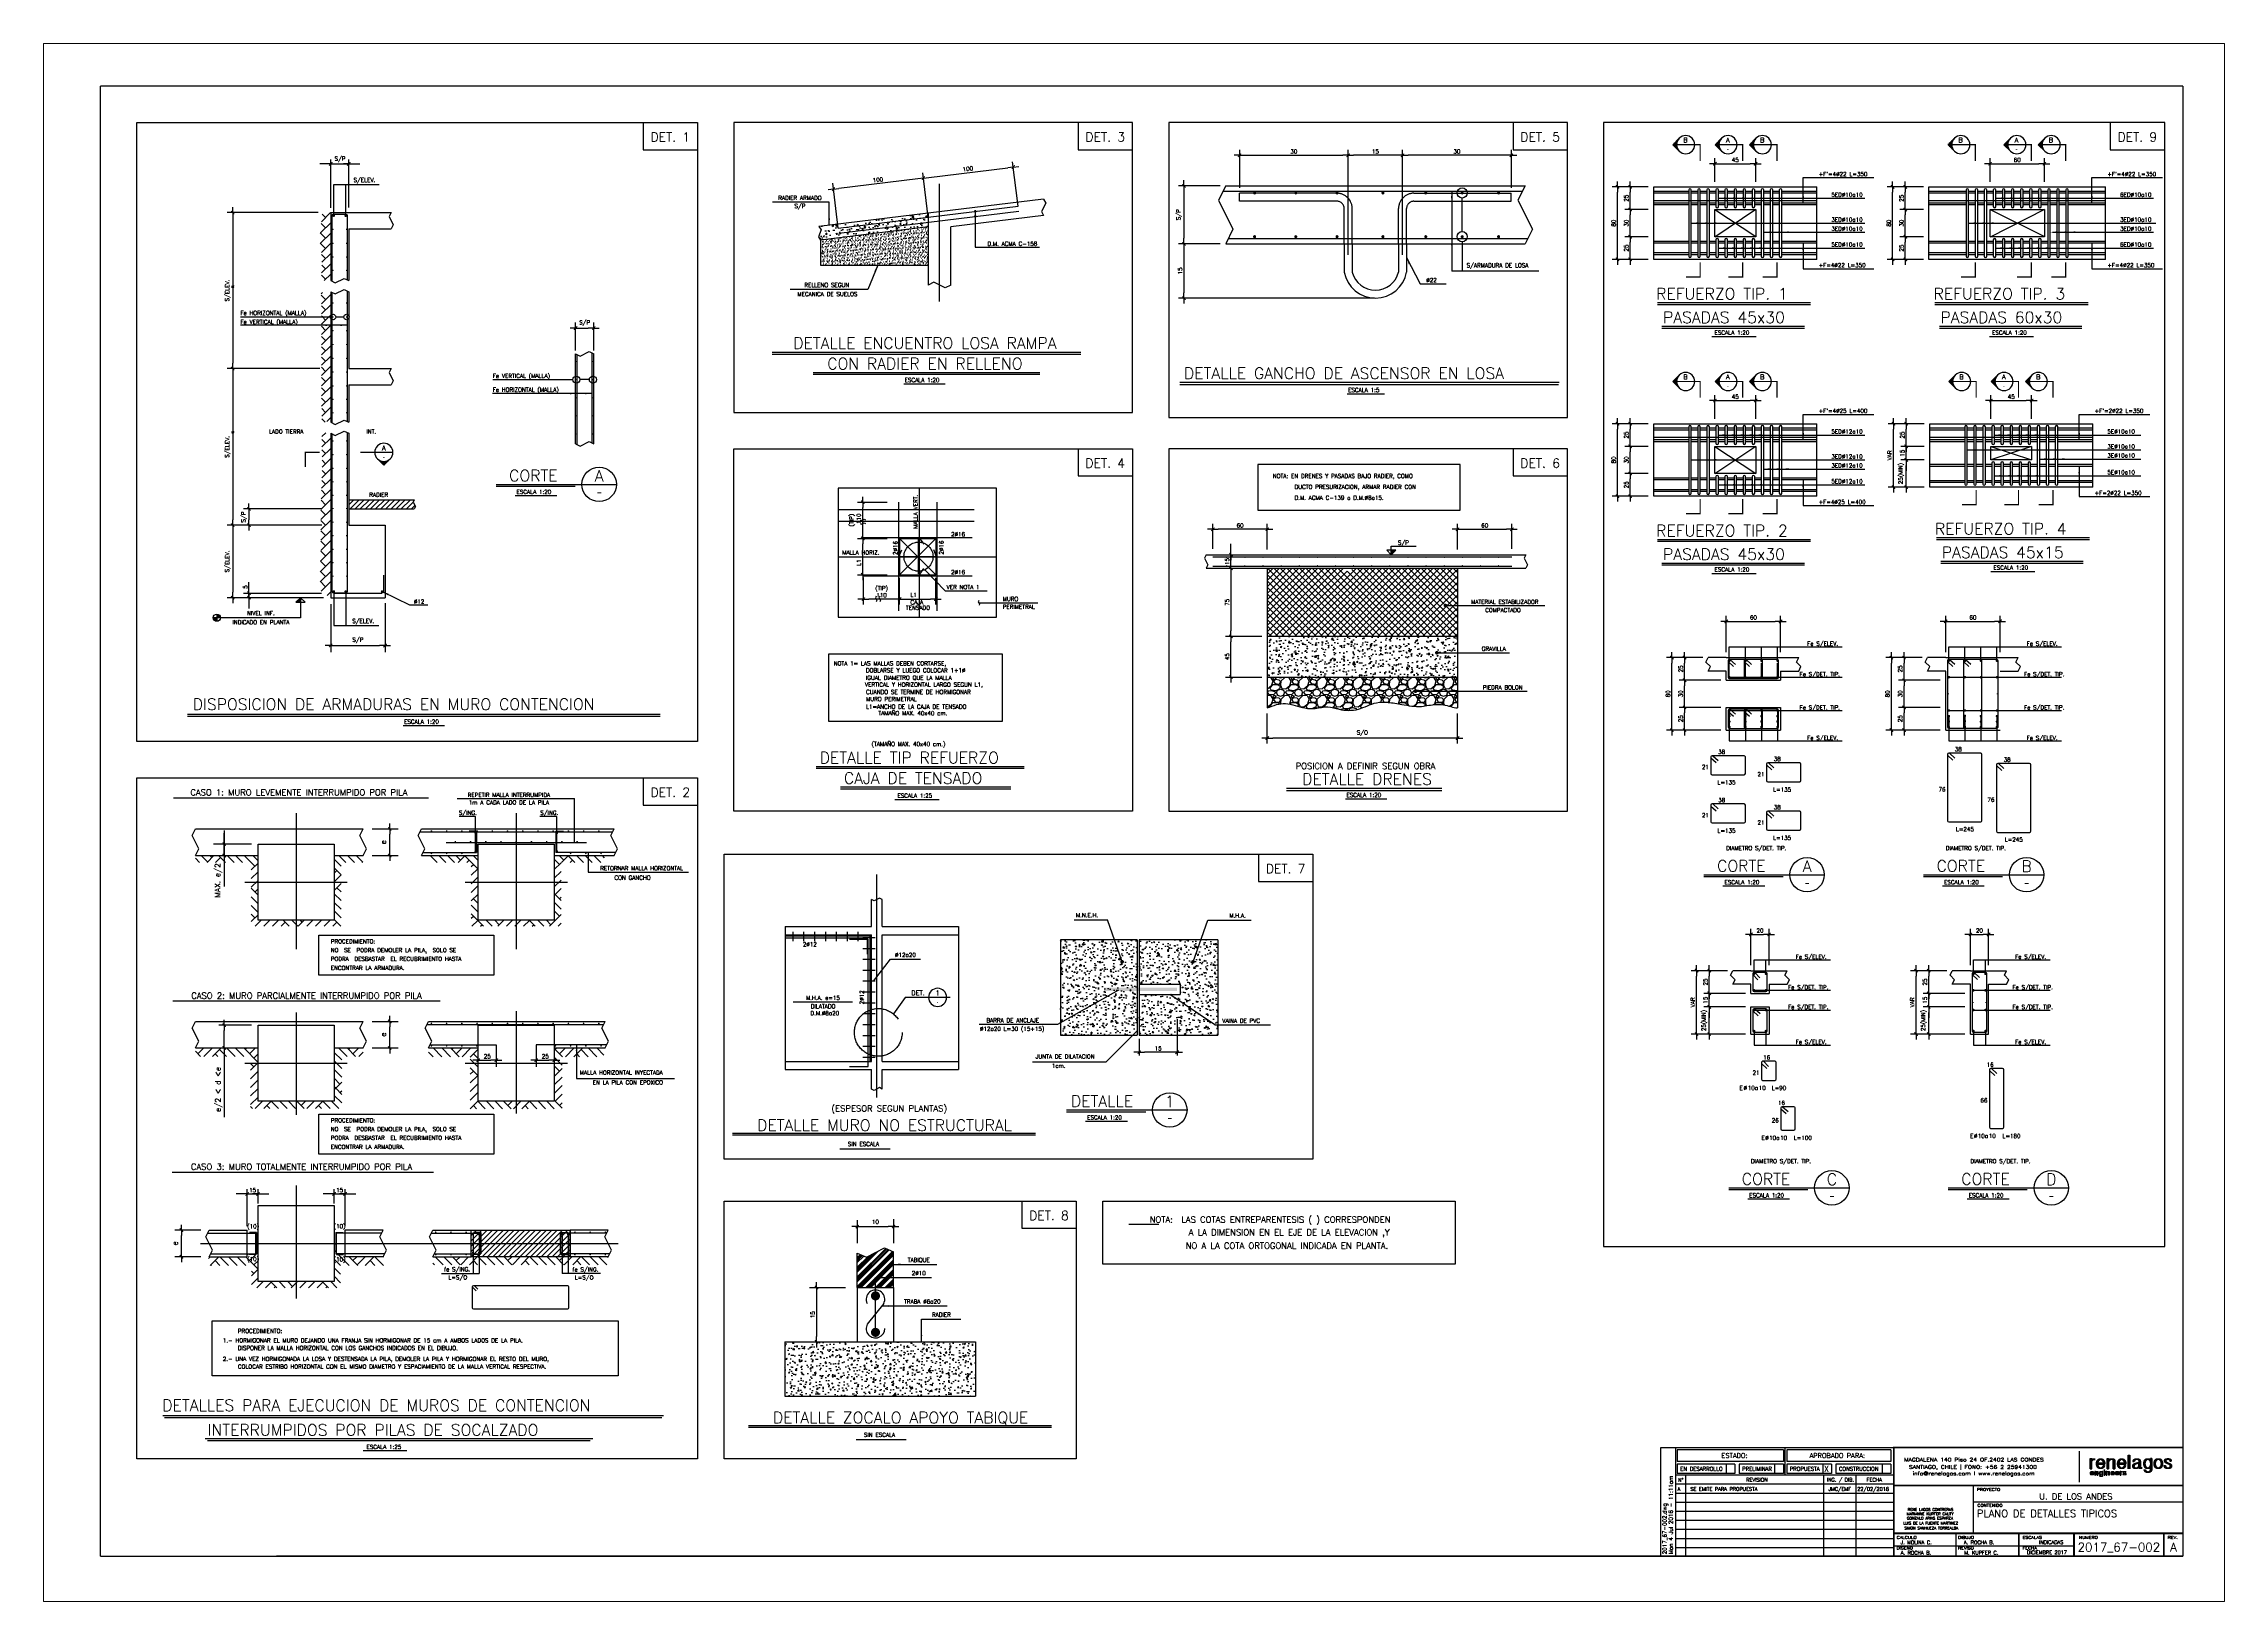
# Paper-space layout 'FORMATO-A0' of a CAD drawing. Extents: x -22 to 1181, y -26 to 833.
# The model-space entities are those that its viewports show. They can reach past a viewport. Long polylines and large blocks are cut down to what shows.
import ezdxf
from ezdxf.enums import TextEntityAlignment as Align

# ---------------------------------------------------------------- set-up
doc = ezdxf.new("R2010")
doc.units = 0
doc.header["$LTSCALE"] = 30
doc.header["$MEASUREMENT"] = 0
for name, pattern in [('DASHED', [0.75, 0.5, -0.25]), ('EJES', [12.5, 10, -1, 0.5, -1]), ('HIDDEN', [0.375, 0.25, -0.125])]:
    doc.linetypes.add(name, pattern=pattern)
doc.layers.get('0').update_dxf_attribs({"linetype": 'CONTINUOUS'})
for name, color, linetype in [('CONTORNOS', 3, 'CONTINUOUS'), ('CORTES', 5, 'CONTINUOUS'), ('EJES', 1, 'EJES'), ('fe', 7, 'CONTINUOUS'), ('FORMATO', 7, 'CONTINUOUS'), ('MURO NO ESTRUCTURAL', 4, 'CONTINUOUS'), ('PROYECCIONES', 2, 'DASHED'), ('RLA-CONTORNOS', 3, 'CONTINUOUS'), ('RLA-CORTES', 5, 'CONTINUOUS'), ('RLA-FE', 7, 'CONTINUOUS'), ('RLA-FORMATO', 7, 'CONTINUOUS'), ('RLA-LOGO', 7, 'CONTINUOUS'), ('RLA-TEXTOS1', 9, 'CONTINUOUS'), ('RLA-TEXTOS2', 6, 'CONTINUOUS'), ('TEXTOS1', 9, 'CONTINUOUS'), ('TEXTOS2', 6, 'CONTINUOUS')]:
    doc.layers.add(name, color=color, linetype=linetype)
doc.layers.add('VIEW', color=7, linetype='CONTINUOUS', plot=False)
doc.styles.add('COTASEAN', font='romans.shx', dxfattribs={"height": 11.25})
doc.styles.add('DIREC', font='ROMAND', dxfattribs={"width": 1.2})
doc.styles.add('ING', font='ROMANS.SHX', dxfattribs={"height": 11.25})
doc.styles.add('INGCIV', font='ROMAND', dxfattribs={"width": 1.2})
doc.styles.add('ROMAND', font='romand', dxfattribs={"height": 31.5})
doc.styles.add('ROMANS', font='romans.shx', dxfattribs={"height": 11.25})
doc.styles.add('SIETE50', font='ROMAND.SHX', dxfattribs={"height": 31.5})
doc.linetypes.add('LCORTE50', pattern='A,0.6,[136,ltypeshp.shx,S=0.1,R=0,X=0,Y=0],-0.4,0.56', length=1.56)
doc.linetypes.add('ZIGZAG', pattern='A,0.0001,-0.2,[131,ltypeshp.shx,S=0.2,R=0,X=-0.2,Y=0],-0.4,[131,ltypeshp.shx,S=0.2,R=180,X=0.2,Y=0],-0.2', length=0.8001)
doc.dimstyles.new('COTAMAR', dxfattribs={"dimscale": 50, "dimtxt": 0.23, "dimasz": 0.3, "dimexe": 0.2, "dimexo": 1, "dimgap": 0.1, "dimtad": 1, "dimzin": 12, "dimdsep": 46, "dimtxsty": 'COTASEAN', "dimblk1": 'TICK1', "dimblk2": 'TICK1', "dimsah": 1, "dimcen": 0.9, "dimse1": 1, "dimse2": 1, "dimclrd": 2, "dimclre": 4, "dimclrt": 3, "dimadec": 0, "dimazin": 0, "dimtfac": 1, "dimtix": 1, "dimtofl": 0, "dimtmove": 2, "dimatfit": 3, "dimldrblk": 'TICK1', "dimfxl": 1, "dimtolj": 1, "dimtzin": 12, "dimarcsym": 0})
doc.dimstyles.new('ING20', dxfattribs={"dimscale": 50, "dimtxt": 0.27, "dimasz": 0.3, "dimexe": 0.3, "dimexo": 1, "dimgap": 0.1, "dimtad": 1, "dimdec": 1, "dimlfac": 0.4, "dimzin": 12, "dimdsep": 46, "dimtxsty": 'ROMANS', "dimblk1": 'TICK1', "dimblk2": 'TICK1', "dimsah": 1, "dimcen": 0.09, "dimse1": 1, "dimse2": 1, "dimclrd": 2, "dimclre": 1, "dimclrt": 3, "dimadec": 0, "dimazin": 0, "dimtfac": 1, "dimtdec": 1, "dimtix": 1, "dimtmove": 2, "dimatfit": 3, "dimldrblk": 'TICK1', "dimfxl": 1, "dimtolj": 1, "dimtzin": 12, "dimarcsym": 0})
doc.dimstyles.new('ING25', dxfattribs={"dimscale": 50, "dimtxt": 0.27, "dimasz": 0.3, "dimexe": 0.3, "dimexo": 1, "dimgap": 0.1, "dimtad": 1, "dimdec": 1, "dimlfac": 0.5, "dimzin": 12, "dimdsep": 46, "dimtxsty": 'ROMANS', "dimblk1": 'TICK1', "dimblk2": 'TICK1', "dimsah": 1, "dimcen": 0.09, "dimse1": 1, "dimse2": 1, "dimclrd": 2, "dimclre": 1, "dimclrt": 3, "dimadec": 0, "dimazin": 0, "dimtfac": 1, "dimtdec": 1, "dimtix": 1, "dimtmove": 2, "dimatfit": 3, "dimldrblk": 'TICK1', "dimfxl": 1, "dimtolj": 1, "dimtzin": 12, "dimarcsym": 0})
doc.dimstyles.new('ING5', dxfattribs={"dimscale": 50, "dimtxt": 0.27, "dimasz": 0.3, "dimexe": 0.2, "dimexo": 1, "dimgap": 0.1, "dimtad": 1, "dimlfac": 0.1, "dimzin": 12, "dimdsep": 46, "dimtxsty": 'ROMANS', "dimblk1": 'TICK1', "dimblk2": 'TICK1', "dimsah": 1, "dimcen": 0.09, "dimse1": 1, "dimse2": 1, "dimclrd": 2, "dimclre": 4, "dimclrt": 3, "dimadec": 0, "dimazin": 0, "dimtfac": 1, "dimtix": 1, "dimtmove": 2, "dimatfit": 3, "dimldrblk": 'TICK1', "dimfxl": 1, "dimtolj": 1, "dimtzin": 12, "dimarcsym": 0})
doc.dimstyles.new('ING50', dxfattribs={"dimscale": 50, "dimtxt": 0.27, "dimasz": 0.3, "dimexe": 0.3, "dimexo": 1, "dimgap": 0.1, "dimtad": 1, "dimdec": 1, "dimzin": 12, "dimdsep": 46, "dimtxsty": 'ROMANS', "dimblk1": 'TICK1', "dimblk2": 'TICK1', "dimsah": 1, "dimcen": 0.09, "dimse1": 1, "dimse2": 1, "dimclrd": 2, "dimclre": 1, "dimclrt": 3, "dimadec": 0, "dimazin": 0, "dimtfac": 1, "dimtdec": 1, "dimtix": 1, "dimtmove": 2, "dimatfit": 3, "dimldrblk": 'TICK1', "dimfxl": 1, "dimtolj": 1, "dimtzin": 12, "dimarcsym": 0})
pattern_1 = [(45, (-2166.765, 1483.86), (2e-15, 28.28427), [60, -20]), (135, (-2152.623, 1498.003), (2e-15, 28.28427), [60, -20])]
pattern_2 = [(135, (-2973.34, -66.64), (-142.5527, 1e-14), [100.8, -100.8]), (135, (-2961.46, -54.77), (-142.5527, 1e-14), [100.8, -100.8]), (135, (-2949.58, -42.89), (-142.5527, 1e-14), [100.8, -100.8]), (135, (-2937.7, -31.01), (-142.5527, 1e-14), [100.8, -100.8]), (135, (-2925.82, -19.13), (-142.5527, 1e-14), [100.8, -100.8]), (135, (-2913.94, -7.25), (-142.5527, 1e-14), [100.8, -100.8]), (135, (-2902.07, 4.63), (-142.5527, 1e-14), [100.8, -100.8]), (45, (-3044.62, 4.63), (142.5527, -1e-14), [100.8, -100.8]), (45, (-3056.5, 16.51), (142.5527, -1e-14), [100.8, -100.8]), (45, (-3068.38, 28.39), (142.5527, -1e-14), [100.8, -100.8]), (45, (-3080.26, 40.27), (142.5527, -1e-14), [100.8, -100.8]), (45, (-3092.14, 52.15), (142.5527, -1e-14), [100.8, -100.8]), (45, (-3104.01, 64.03), (142.5527, -1e-14), [100.8, -100.8]), (45, (-3115.89, 75.91), (142.5527, -1e-14), [100.8, -100.8])]
pattern_3 = [(130, (14523.624, -7494.17), (-35.86301, -3.137607), [3.75, -41.25]), (185, (14523.624, -7494.17), (6.93757, 37.60961), [3, -33]), (79.5486, (14520.636, -7494.43), (-28.92547, 34.47198), [3.18701, -35.057106]), (133.8158, (14523.624, -7484.17), (-53.36205, -8.27595), [5.625, -61.875]), (83.3644, (14519.177, -7484.86), (-46.73314, 48.7059), [4.78051, -52.58565]), (188.8158, (14523.624, -7484.17), (-46.7331, 48.70593), [4.5, -49.5]), (159, (14518.624, -7486.67), (-29.84535, -20.130945), [3.75, -41.25]), (214, (14518.624, -7486.67), (-12.16577, 36.2575), [3, -33]), (108.5486, (14516.137, -7488.346), (-42.01113, 16.126525), [3.18701, -35.057106]), (142.5, (14523.624, -7494.169), (-0.607993, 16.644693), [0, -32.6, 0, -33.5, 0, -33.125]), (172.5, (14523.624, -7494.169), (-13.153477, 19.720586), [0, -19.1, 0, -31.85, 0, -12.625]), (212.5, (14534.774, -7494.169), (-26.691122, -1.127744), [0, -12.5, 0, -39, 0, -51.75]), (222.5, (14539.774, -7494.169), (-29.15931, 5.00525), [0, -16.25, 0, -25.9, 0, -36.75])]

# ---------------------------------------------------------------- blocks, each defined once
blk = doc.blocks.new('TICK1')
at = {"color": 2}
for points in [[(0, 0), (-1, 0)], [(0, 0), (1, 0)]]:
    blk.add_lwpolyline(points, dxfattribs=at)
at = {"color": 2, "const_width": 0.2}
blk.add_lwpolyline([(-0.3, -0.3), (0.3, 0.3)], dxfattribs=at)
blk = doc.blocks.new('*D6')
at = {"layer": 'RLA-CORTES', "color": 2, "lineweight": -2, "transparency": 16777216}
blk.add_line((3670.8, 2325.1), (3175.8, 2325.1), dxfattribs=at)
at = {"layer": 'RLA-CORTES', "color": 2, "lineweight": -2, "transparency": 16777216, "xscale": 15, "yscale": 15, "zscale": 15, "rotation": 180}
blk.add_blockref('TICK1', (3160.8, 2325.1), dxfattribs=at)
at = {"layer": 'RLA-CORTES', "color": 2, "lineweight": -2, "transparency": 16777216, "xscale": 15, "yscale": 15, "zscale": 15}
blk.add_blockref('TICK1', (3685.8, 2325.1), dxfattribs=at)
at = {"layer": 'RLA-CORTES', "color": 3, "transparency": 16777216, "insert": (3423.3, 2338.6), "char_height": 11.25, "attachment_point": 5, "style": 'ROMANS'}
blk.add_mtext('\\A1;S/O', dxfattribs=at)
blk = doc.blocks.new('*D7')
at = {"layer": 'RLA-CORTES', "color": 2, "lineweight": -2, "transparency": 16777216}
blk.add_line((3060.8, 2778.4), (3060.8, 2620.9), dxfattribs=at)
at = {"layer": 'RLA-CORTES', "color": 2, "lineweight": -2, "transparency": 16777216, "xscale": 15, "yscale": 15, "zscale": 15}
for p, rotation in [((3060.8, 2793.4), 90), ((3060.8, 2605.9), 270)]:
    blk.add_blockref('TICK1', p, dxfattribs=dict(at, rotation=rotation))
at = {"layer": 'RLA-CORTES', "color": 3, "transparency": 16777216, "insert": (3050.2, 2699.6), "char_height": 11.25, "attachment_point": 5, "rotation": 90, "style": 'ROMANS'}
blk.add_mtext('\\A1;75', dxfattribs=at)
blk = doc.blocks.new('*D8')
at = {"layer": 'RLA-CORTES', "color": 2, "lineweight": -2, "transparency": 16777216}
blk.add_line((3060.8, 2508.4), (3060.8, 2590.9), dxfattribs=at)
at = {"layer": 'RLA-CORTES', "color": 2, "lineweight": -2, "transparency": 16777216, "xscale": 15, "yscale": 15, "zscale": 15}
for p, rotation in [((3060.8, 2605.9), 90), ((3060.8, 2493.4), 270)]:
    blk.add_blockref('TICK1', p, dxfattribs=dict(at, rotation=rotation))
at = {"layer": 'RLA-CORTES', "color": 3, "transparency": 16777216, "insert": (3050.2, 2549.6), "char_height": 11.25, "attachment_point": 5, "rotation": 90, "style": 'ROMANS'}
blk.add_mtext('\\A1;45', dxfattribs=at)
blk = doc.blocks.new('nivel-el')
at = {"linetype": 'Continuous'}
blk.add_hatch(color=1, dxfattribs=at).paths.add_polyline_path([(0, 0), (12.5, 12.5), (0, 12.5)])
at = {"color": 3}
blk.add_lwpolyline([(0, 0), (12.5, 12.5), (0, 12.5), (-12.5, 12.5), (0, 0), (0, 12.5), (0, 23.6), (68.4, 23.6)], dxfattribs=at)
at = {"color": 3, "style": 'ROMANS'}
blk.add_attdef('%%P0.00', text='', height=11.2, dxfattribs=at).set_placement((34, 27.7), align=Align.CENTER)
blk = doc.blocks.new('*D9')
at = {"layer": 'RLA-CORTES', "color": 2, "lineweight": -2, "transparency": 16777216}
for p, q in [((3060.8, 2845.9), (3060.8, 2860.9)), ((3060.8, 2793.4), (3060.8, 2830.9)), ((3060.8, 2778.4), (3060.8, 2763.4))]:
    blk.add_line(p, q, dxfattribs=at)
at = {"layer": 'RLA-CORTES', "color": 2, "lineweight": -2, "transparency": 16777216, "xscale": 15, "yscale": 15, "zscale": 15}
for p, rotation in [((3060.8, 2830.9), 270), ((3060.8, 2793.4), 90)]:
    blk.add_blockref('TICK1', p, dxfattribs=dict(at, rotation=rotation))
at = {"layer": 'RLA-CORTES', "color": 3, "transparency": 16777216, "insert": (3050.2, 2812.1), "char_height": 11.25, "attachment_point": 5, "rotation": 90, "style": 'ROMANS'}
blk.add_mtext('\\A1;15', dxfattribs=at)
blk = doc.blocks.new('*D10')
at = {"layer": 'RLA-CORTES', "color": 2, "lineweight": -2, "transparency": 16777216}
blk.add_line((3145.8, 2901), (3025.8, 2901), dxfattribs=at)
at = {"layer": 'RLA-CORTES', "color": 2, "lineweight": -2, "transparency": 16777216, "xscale": 15, "yscale": 15, "zscale": 15, "rotation": 180}
blk.add_blockref('TICK1', (3010.8, 2901), dxfattribs=at)
at = {"layer": 'RLA-CORTES', "color": 2, "lineweight": -2, "transparency": 16777216, "xscale": 15, "yscale": 15, "zscale": 15}
blk.add_blockref('TICK1', (3160.8, 2901), dxfattribs=at)
at = {"layer": 'RLA-CORTES', "color": 3, "transparency": 16777216, "insert": (3085.8, 2911.6), "char_height": 11.25, "attachment_point": 5, "style": 'ROMANS'}
blk.add_mtext('\\A1;60', dxfattribs=at)
blk = doc.blocks.new('*D11')
at = {"layer": 'RLA-CORTES', "color": 2, "lineweight": -2, "transparency": 16777216}
blk.add_line((3700.8, 2901), (3820.8, 2901), dxfattribs=at)
at = {"layer": 'RLA-CORTES', "color": 2, "lineweight": -2, "transparency": 16777216, "xscale": 15, "yscale": 15, "zscale": 15, "rotation": 180}
blk.add_blockref('TICK1', (3685.8, 2901), dxfattribs=at)
at = {"layer": 'RLA-CORTES', "color": 2, "lineweight": -2, "transparency": 16777216, "xscale": 15, "yscale": 15, "zscale": 15}
blk.add_blockref('TICK1', (3835.8, 2901), dxfattribs=at)
at = {"layer": 'RLA-CORTES', "color": 3, "transparency": 16777216, "insert": (3760.8, 2911.6), "char_height": 11.25, "attachment_point": 5, "style": 'ROMANS'}
blk.add_mtext('\\A1;60', dxfattribs=at)
blk = doc.blocks.new('FLECHA')
at = {"color": 2}
blk.add_lwpolyline([(0, 0, 0, 5, 0), (19.2, 0, 5, 5, 0)], format="xyseb", dxfattribs=at)
blk = doc.blocks.new('*D12')
at = {"layer": 'RLA-CORTES', "color": 2, "lineweight": -2, "transparency": 16777216}
blk.add_line((2226.9, 3871.5), (2445.3, 3898.3), dxfattribs=at)
at = {"layer": 'RLA-CORTES', "color": 2, "lineweight": -2, "transparency": 16777216, "xscale": 15, "yscale": 15, "zscale": 15}
for p, rotation in [((2212, 3869.7), 186.9867045353749), ((2460.2, 3900.1), 6.986704535374914)]:
    blk.add_blockref('TICK1', p, dxfattribs=dict(at, rotation=rotation))
at = {"layer": 'RLA-CORTES', "color": 3, "transparency": 16777216, "insert": (2334.8, 3895.4), "char_height": 11.25, "attachment_point": 5, "rotation": 6.9867, "style": 'ROMANS'}
blk.add_mtext('\\A1;100', dxfattribs=at)
blk = doc.blocks.new('*D13')
at = {"layer": 'RLA-CORTES', "color": 2, "lineweight": -2, "transparency": 16777216}
blk.add_line((2197.1, 3867.9), (1978.7, 3841.1), dxfattribs=at)
at = {"layer": 'RLA-CORTES', "color": 2, "lineweight": -2, "transparency": 16777216, "xscale": 15, "yscale": 15, "zscale": 15}
for p, rotation in [((2212, 3869.7), 6.986704535374724), ((1963.9, 3839.3), 186.9867045353747)]:
    blk.add_blockref('TICK1', p, dxfattribs=dict(at, rotation=rotation))
at = {"layer": 'RLA-CORTES', "color": 3, "transparency": 16777216, "insert": (2086.6, 3865), "char_height": 11.25, "attachment_point": 5, "rotation": 6.9867, "style": 'ROMANS'}
blk.add_mtext('\\A1;100', dxfattribs=at)
blk = doc.blocks.new('*D14')
at = {"layer": 'RLA-CORTES', "color": 2, "lineweight": -2, "transparency": 16777216}
blk.add_line((2044.9, 2890.7), (2044.9, 2960.7), dxfattribs=at)
at = {"layer": 'RLA-CORTES', "color": 2, "lineweight": -2, "transparency": 16777216, "xscale": 15, "yscale": 15, "zscale": 15}
for p, rotation in [((2044.9, 2975.7), 90), ((2044.9, 2875.7), 270)]:
    blk.add_blockref('TICK1', p, dxfattribs=dict(at, rotation=rotation))
at = {"layer": 'RLA-CORTES', "color": 3, "transparency": 16777216, "insert": (2033.7, 2930.1), "char_height": 11.25, "attachment_point": 5, "rotation": 90, "style": 'ROMANS'}
blk.add_mtext('\\A1;110', dxfattribs=at)
blk = doc.blocks.new('*D15')
at = {"layer": 'RLA-CORTES', "color": 2, "lineweight": -2, "transparency": 16777216}
blk.add_line((2131.6, 2708.6), (2061.6, 2708.6), dxfattribs=at)
at = {"layer": 'RLA-CORTES', "color": 2, "lineweight": -2, "transparency": 16777216, "xscale": 15, "yscale": 15, "zscale": 15, "rotation": 180}
blk.add_blockref('TICK1', (2046.6, 2708.6), dxfattribs=at)
at = {"layer": 'RLA-CORTES', "color": 2, "lineweight": -2, "transparency": 16777216, "xscale": 15, "yscale": 15, "zscale": 15}
blk.add_blockref('TICK1', (2146.6, 2708.6), dxfattribs=at)
at = {"layer": 'RLA-CORTES', "color": 3, "transparency": 16777216, "insert": (2096.6, 2719.2), "char_height": 11.25, "attachment_point": 5, "style": 'ROMANS'}
blk.add_mtext('\\A1;110', dxfattribs=at)
blk = doc.blocks.new('*D16')
at = {"layer": 'RLA-CORTES', "color": 2, "lineweight": -2, "transparency": 16777216}
blk.add_line((2161.6, 2708.6), (2231.6, 2708.6), dxfattribs=at)
at = {"layer": 'RLA-CORTES', "color": 2, "lineweight": -2, "transparency": 16777216, "xscale": 15, "yscale": 15, "zscale": 15, "rotation": 180}
blk.add_blockref('TICK1', (2146.6, 2708.6), dxfattribs=at)
at = {"layer": 'RLA-CORTES', "color": 2, "lineweight": -2, "transparency": 16777216, "xscale": 15, "yscale": 15, "zscale": 15}
blk.add_blockref('TICK1', (2246.6, 2708.6), dxfattribs=at)
at = {"layer": 'RLA-CORTES', "color": 3, "transparency": 16777216, "insert": (2185.1, 2719.9), "char_height": 11.25, "attachment_point": 5, "style": 'ROMANS'}
blk.add_mtext('\\A1;L1', dxfattribs=at)
blk = doc.blocks.new('*D17')
at = {"layer": 'RLA-CORTES', "color": 2, "lineweight": -2, "transparency": 16777216}
blk.add_line((2044.9, 2790.7), (2044.9, 2860.7), dxfattribs=at)
at = {"layer": 'RLA-CORTES', "color": 2, "lineweight": -2, "transparency": 16777216, "xscale": 15, "yscale": 15, "zscale": 15}
for p, rotation in [((2044.9, 2875.7), 90), ((2044.9, 2775.7), 270)]:
    blk.add_blockref('TICK1', p, dxfattribs=dict(at, rotation=rotation))
at = {"layer": 'RLA-CORTES', "color": 3, "transparency": 16777216, "insert": (2034.3, 2809.1), "char_height": 11.25, "attachment_point": 5, "rotation": 90, "style": 'ROMANS'}
blk.add_mtext('\\A1;L1', dxfattribs=at)
blk = doc.blocks.new('viñeta-rl')
at = {"layer": 'RLA-FORMATO', "color": 2, "linetype": 'Continuous'}
for p, q in [((-797.5, 298.8), (-1441, 298.8)), ((-1441, 298.8), (-1441, -1.2)), ((-1400, 298.8), (-1400, 0)), ((-1395.5, 293.8), (-1395.5, 261.3)), ((-1101.9, 293.8), (-1395.5, 293.8)), ((-1101.9, 261.3), (-1395.5, 261.3)), ((-1395.5, 254.6), (-1395.5, 228.6)), ((-1235.8, 254.6), (-1395.5, 254.6)), ((-1223.8, 254.6), (-1223.8, 228.6)), ((-1101.9, 254.6), (-1223.8, 254.6)), ((-1101.9, 293.8), (-1101.9, 261.3)), ((-805.2, 293.8), (-1092.3, 293.8)), ((-1092.3, 293.8), (-1092.3, 261.3)), ((-805.2, 261.3), (-1092.3, 261.3)), ((-969, 254.6), (-1092.3, 254.6)), ((-805.2, 254.6), (-957, 254.6)), ((-805.2, 293.8), (-805.2, 261.3)), ((-286.2, 289.9), (-286.2, 204.6)), ((-797.5, 223.6), (-1400, 223.6)), ((-797.5, 198.6), (-1400, 198.6)), ((-1235.8, 228.6), (-1395.5, 228.6)), ((-1372.5, 223.6), (-1372.5, 0)), ((-1101.9, 228.6), (-1223.8, 228.6)), ((-969, 228.6), (-1092.3, 228.6)), ((-991.5, 223.6), (-991.5, 0)), ((-805.2, 228.6), (-957, 228.6)), ((-902.5, 223.6), (-902.5, 0)), ((-578.3, 195.3), (-578.3, 63.3)), ((-797.5, 173.6), (-1400, 173.6)), ((-797.5, 148.6), (-1400, 148.6)), ((-797.5, 123.6), (-1400, 123.6)), ((-578.3, 149.8), (0, 149.8)), ((-797.5, 98.6), (-1400, 98.6)), ((-795.7, 73.6), (-1398.2, 73.6)), ((-625, 0), (-625, 63.3)), ((-797.5, 48.6), (-1400, 48.6)), ((-797.5, 23.6), (-1400, 23.6)), ((-797.5, 28.8), (-300, 28.8))]:
    blk.add_line(p, q, dxfattribs=at)
at = {"layer": 'RLA-FORMATO', "color": 2}
for p, q in [((-1260, 254.6), (-1260, 228.6)), ((-1235.8, 254.6), (-1235.8, 228.6)), ((-1126.1, 254.6), (-1126.1, 228.6)), ((-1101.9, 254.6), (-1101.9, 228.6)), ((-1092.3, 254.6), (-1092.3, 228.6)), ((-993.2, 254.6), (-993.2, 228.6)), ((-969, 254.6), (-969, 228.6)), ((-957, 254.6), (-957, 228.6)), ((-829.4, 254.6), (-829.4, 228.6)), ((-805.2, 254.6), (-805.2, 228.6))]:
    blk.add_line(p, q, dxfattribs=at)
at = {"layer": 'RLA-FORMATO', "color": 3}
blk.add_line((-1097.1, 223.6), (-1097.1, 298.8), dxfattribs=at)
at = {"layer": 'RLA-FORMATO', "color": 5, "const_width": 5}
for points in [[(0, 300), (-797.5, 300), (-797.5, 0)], [(0, 195.3), (-797.5, 195.3)], [(0, 63.3), (-797.5, 63.3)], [(-452.5, 0), (-452.5, 63.3)], [(-300, 0), (-300, 63.3)], [(-52.5, 0), (-52.5, 63.3)]]:
    blk.add_lwpolyline(points, dxfattribs=at)
at = {"layer": 'RLA-LOGO', "color": 9, "true_color": 0xc0c0c0}
for p, q in [((-255.3, 241.7), (-255.3, 269.6)), ((-255.3, 241.7), (-255.3, 269.6)), ((-255.3, 269.6), (-251.3, 269.6)), ((-255.2, 241.7), (-255.2, 269.6)), ((-255.2, 241.7), (-255.2, 269.6)), ((-255.1, 241.7), (-255.1, 269.6)), ((-255.1, 241.7), (-255.1, 269.6)), ((-255, 241.7), (-255, 269.6)), ((-255, 241.7), (-255, 269.6)), ((-255, 241.7), (-255, 269.6)), ((-254.9, 241.7), (-254.9, 269.6)), ((-254.9, 241.7), (-254.9, 269.6)), ((-254.8, 241.7), (-254.8, 269.6)), ((-254.8, 241.7), (-254.8, 269.6)), ((-254.7, 241.7), (-254.7, 269.6)), ((-254.7, 241.7), (-254.7, 269.6)), ((-254.6, 241.7), (-254.6, 269.6)), ((-254.6, 241.7), (-254.6, 269.6)), ((-254.5, 241.7), (-254.5, 269.6)), ((-254.5, 241.7), (-254.5, 269.6)), ((-254.5, 241.7), (-254.5, 269.6)), ((-254.4, 241.7), (-254.4, 269.6)), ((-254.4, 241.7), (-254.4, 269.6)), ((-254.3, 241.7), (-254.3, 269.6)), ((-254.3, 241.7), (-254.3, 269.6)), ((-254.2, 241.7), (-254.2, 269.6)), ((-254.2, 241.7), (-254.2, 269.6)), ((-254.1, 241.7), (-254.1, 269.6)), ((-254.1, 241.7), (-254.1, 269.6)), ((-254.1, 241.7), (-254.1, 269.6)), ((-254, 241.7), (-254, 269.6)), ((-254, 241.7), (-254, 269.6)), ((-253.9, 241.7), (-253.9, 269.6)), ((-253.9, 241.7), (-253.9, 269.6)), ((-253.8, 241.7), (-253.8, 269.6)), ((-253.8, 241.7), (-253.8, 269.6)), ((-253.7, 241.7), (-253.7, 269.6)), ((-253.7, 241.7), (-253.7, 269.6)), ((-253.6, 241.7), (-253.6, 269.6)), ((-253.6, 241.7), (-253.6, 269.6)), ((-253.6, 241.7), (-253.6, 269.6)), ((-253.5, 241.7), (-253.5, 269.6)), ((-253.5, 241.7), (-253.5, 269.6)), ((-253.4, 241.7), (-253.4, 269.6)), ((-253.4, 241.7), (-253.4, 269.6)), ((-253.3, 241.7), (-253.3, 269.6)), ((-253.3, 241.7), (-253.3, 269.6)), ((-253.2, 241.7), (-253.2, 269.6)), ((-253.2, 241.7), (-253.2, 269.6)), ((-253.2, 241.7), (-253.2, 269.6)), ((-253.1, 241.7), (-253.1, 269.6)), ((-253.1, 241.7), (-253.1, 269.6)), ((-253, 241.7), (-253, 269.6)), ((-253, 241.7), (-253, 269.6)), ((-252.9, 241.7), (-252.9, 269.6)), ((-252.9, 241.7), (-252.9, 269.6)), ((-252.8, 241.7), (-252.8, 269.6)), ((-252.8, 241.7), (-252.8, 269.6)), ((-252.7, 241.7), (-252.7, 269.6)), ((-252.7, 241.7), (-252.7, 269.6)), ((-252.7, 241.7), (-252.7, 269.6)), ((-252.6, 241.7), (-252.6, 269.6)), ((-252.6, 241.7), (-252.6, 269.6)), ((-252.5, 241.7), (-252.5, 269.6)), ((-252.5, 241.7), (-252.5, 269.6)), ((-252.4, 241.7), (-252.4, 269.6)), ((-252.4, 241.7), (-252.4, 269.6)), ((-252.3, 241.7), (-252.3, 269.6)), ((-252.3, 241.7), (-252.3, 269.6)), ((-252.3, 241.7), (-252.3, 269.6)), ((-252.2, 241.7), (-252.2, 269.6)), ((-252.2, 241.7), (-252.2, 269.6)), ((-252.1, 241.7), (-252.1, 269.6)), ((-252.1, 241.7), (-252.1, 269.6)), ((-252, 241.7), (-252, 269.6)), ((-252, 241.7), (-252, 269.6)), ((-251.9, 241.7), (-251.9, 269.6)), ((-251.9, 241.7), (-251.9, 269.6)), ((-251.8, 241.7), (-251.8, 269.6)), ((-251.8, 241.7), (-251.8, 269.6)), ((-251.8, 241.7), (-251.8, 269.6)), ((-251.7, 241.7), (-251.7, 269.6)), ((-251.7, 241.7), (-251.7, 269.6)), ((-251.6, 241.7), (-251.6, 269.6)), ((-251.6, 241.7), (-251.6, 269.6)), ((-251.5, 241.7), (-251.5, 269.6)), ((-251.5, 241.7), (-251.5, 269.6)), ((-251.4, 241.7), (-251.4, 269.6)), ((-251.4, 241.7), (-251.4, 269.6)), ((-251.4, 241.7), (-251.4, 269.6)), ((-251.3, 269.6), (-251.3, 266.3)), ((-251.3, 241.7), (-251.3, 269.6)), ((-251.3, 266.3), (-251.1, 266.3)), ((-251.3, 259.9), (-251.3, 266.3)), ((-251.2, 260.3), (-251.2, 266.3)), ((-251.2, 260.5), (-251.2, 266.3)), ((-251.1, 260.9), (-251.1, 266.4)), ((-251.1, 260.7), (-251.1, 266.3)), ((-251, 261.2), (-251, 266.6)), ((-251, 261.1), (-251, 266.5)), ((-250.9, 261.6), (-250.9, 266.8)), ((-250.9, 261.5), (-250.9, 266.7)), ((-250.9, 261.4), (-250.9, 266.6)), ((-250.8, 261.7), (-250.8, 266.9)), ((-250.8, 261.8), (-250.8, 266.9)), ((-250.7, 262), (-250.7, 267.1)), ((-250.7, 261.9), (-250.7, 267)), ((-250.6, 262.2), (-250.6, 267.2)), ((-250.6, 262.1), (-250.6, 267.1)), ((-250.5, 262.5), (-250.5, 267.4)), ((-250.5, 262.3), (-250.5, 267.3)), ((-250.5, 262.4), (-250.5, 267.3)), ((-250.4, 262.6), (-250.4, 267.5)), ((-250.4, 262.5), (-250.4, 267.4)), ((-250.3, 262.8), (-250.3, 267.6)), ((-250.3, 262.7), (-250.3, 267.5)), ((-250.2, 262.8), (-250.2, 267.7)), ((-250.2, 262.9), (-250.2, 267.7)), ((-250.1, 263), (-250.1, 267.8)), ((-250.1, 263), (-250.1, 267.8)), ((-250, 263.2), (-250, 268)), ((-250, 263.1), (-250, 267.9)), ((-250, 263.2), (-250, 267.9)), ((-249.9, 263.3), (-249.9, 268)), ((-249.9, 263.3), (-249.9, 268)), ((-249.8, 263.4), (-249.8, 268.1)), ((-249.8, 263.4), (-249.8, 268.1)), ((-249.7, 263.5), (-249.7, 268.2)), ((-249.7, 263.5), (-249.7, 268.2)), ((-249.6, 263.6), (-249.6, 268.3)), ((-249.6, 263.6), (-249.6, 268.3)), ((-249.6, 263.7), (-249.6, 268.3)), ((-249.5, 263.7), (-249.5, 268.4)), ((-249.5, 263.8), (-249.5, 268.4)), ((-249.4, 263.8), (-249.4, 268.5)), ((-249.4, 263.9), (-249.4, 268.5)), ((-249.3, 264), (-249.3, 268.6)), ((-249.3, 263.9), (-249.3, 268.5)), ((-249.2, 264), (-249.2, 268.6)), ((-249.2, 264.1), (-249.2, 268.6)), ((-249.1, 264.1), (-249.1, 268.7)), ((-249.1, 264.1), (-249.1, 268.7)), ((-249.1, 264.2), (-249.1, 268.7)), ((-249, 264.2), (-249, 268.8)), ((-249, 264.3), (-249, 268.8)), ((-248.9, 264.3), (-248.9, 268.9)), ((-248.9, 264.3), (-248.9, 268.8)), ((-248.8, 264.4), (-248.8, 268.9)), ((-248.8, 264.4), (-248.8, 268.9)), ((-248.7, 264.4), (-248.7, 269)), ((-248.7, 264.5), (-248.7, 269)), ((-248.7, 264.5), (-248.7, 269)), ((-248.6, 264.6), (-248.6, 269.1)), ((-248.6, 264.5), (-248.6, 269)), ((-248.5, 264.6), (-248.5, 269.1)), ((-248.5, 264.6), (-248.5, 269.1)), ((-248.4, 264.7), (-248.4, 269.2)), ((-248.4, 264.7), (-248.4, 269.1)), ((-248.3, 264.7), (-248.3, 269.2)), ((-248.3, 264.7), (-248.3, 269.2)), ((-248.2, 264.8), (-248.2, 269.3)), ((-248.2, 264.8), (-248.2, 269.3)), ((-248.2, 264.8), (-248.2, 269.2)), ((-248.1, 264.9), (-248.1, 269.3)), ((-248.1, 264.9), (-248.1, 269.3)), ((-248, 264.9), (-248, 269.4)), ((-248, 264.9), (-248, 269.4)), ((-247.9, 265), (-247.9, 269.4)), ((-247.9, 265), (-247.9, 269.4)), ((-247.8, 265), (-247.8, 269.5)), ((-247.8, 265.1), (-247.8, 269.5)), ((-247.8, 265), (-247.8, 269.4)), ((-247.7, 265.1), (-247.7, 269.5)), ((-247.7, 265.1), (-247.7, 269.5)), ((-247.6, 265.1), (-247.6, 269.5)), ((-247.6, 265.1), (-247.6, 269.5)), ((-247.5, 265.2), (-247.5, 269.6)), ((-247.5, 265.2), (-247.5, 269.6)), ((-247.4, 265.2), (-247.4, 269.6)), ((-247.4, 265.2), (-247.4, 269.6)), ((-247.3, 265.3), (-247.3, 269.7)), ((-247.3, 265.2), (-247.3, 269.6)), ((-247.3, 265.3), (-247.3, 269.6)), ((-247.2, 265.3), (-247.2, 269.7)), ((-247.2, 265.3), (-247.2, 269.7)), ((-247.1, 265.3), (-247.1, 269.7)), ((-247.1, 265.4), (-247.1, 269.7)), ((-247, 265.4), (-247, 269.8)), ((-247, 265.4), (-247, 269.7)), ((-246.9, 265.4), (-246.9, 269.8)), ((-246.9, 265.4), (-246.9, 269.8)), ((-246.9, 265.4), (-246.9, 269.8)), ((-246.8, 265.4), (-246.8, 269.8)), ((-246.8, 265.5), (-246.8, 269.8)), ((-246.7, 265.5), (-246.7, 269.8)), ((-246.7, 265.5), (-246.7, 269.8)), ((-246.6, 265.5), (-246.6, 269.9)), ((-246.6, 265.5), (-246.6, 269.8)), ((-246.5, 265.5), (-246.5, 269.9)), ((-246.5, 265.5), (-246.5, 269.9)), ((-246.4, 265.6), (-246.4, 269.9)), ((-246.4, 265.6), (-246.4, 269.9)), ((-246.4, 265.6), (-246.4, 269.9)), ((-246.3, 265.6), (-246.3, 269.9)), ((-246.3, 265.6), (-246.3, 269.9)), ((-246.2, 265.6), (-246.2, 269.9)), ((-246.2, 265.6), (-246.2, 269.9)), ((-246.1, 265.6), (-246.1, 269.9)), ((-246.1, 265.6), (-246.1, 269.9)), ((-246, 265.6), (-246, 270)), ((-246, 265.7), (-246, 270)), ((-246, 265.7), (-246, 270)), ((-245.9, 265.7), (-245.9, 270)), ((-245.9, 265.7), (-245.9, 270)), ((-245.8, 265.7), (-245.8, 270)), ((-245.8, 265.7), (-245.8, 270)), ((-245.7, 265.7), (-245.7, 270)), ((-245.7, 265.7), (-245.7, 270)), ((-245.6, 265.7), (-245.6, 270)), ((-245.6, 265.7), (-245.6, 270)), ((-245.5, 265.7), (-245.5, 270)), ((-245.5, 265.7), (-245.5, 270)), ((-245.5, 265.7), (-245.5, 270)), ((-245.4, 265.7), (-245.4, 270)), ((-245.4, 265.7), (-245.4, 270)), ((-245.3, 265.7), (-245.3, 270)), ((-245.3, 265.7), (-245.3, 270)), ((-245.2, 265.8), (-245.2, 270)), ((-245.2, 265.8), (-245.2, 270)), ((-245.1, 265.8), (-245.1, 270)), ((-245.1, 265.8), (-245.1, 270)), ((-245.1, 265.8), (-245.1, 270)), ((-245, 265.8), (-245, 270)), ((-245, 265.8), (-245, 270)), ((-244.9, 265.8), (-244.9, 270)), ((-244.9, 265.8), (-244.9, 270)), ((-244.8, 265.8), (-244.8, 270)), ((-244.8, 265.8), (-244.8, 270)), ((-244.7, 265.8), (-244.7, 270)), ((-244.7, 265.8), (-244.7, 270)), ((-244.6, 265.8), (-244.6, 270)), ((-244.6, 265.8), (-244.6, 270)), ((-244.6, 265.8), (-244.6, 270)), ((-244.5, 265.8), (-244.5, 270)), ((-244.5, 265.8), (-244.5, 270)), ((-244.4, 265.8), (-244.4, 270)), ((-244.4, 265.8), (-244.4, 270)), ((-244.3, 265.8), (-244.3, 270)), ((-244.3, 265.7), (-244.3, 270)), ((-244.2, 265.7), (-244.2, 270)), ((-244.2, 265.7), (-244.2, 270)), ((-244.2, 265.7), (-244.2, 270)), ((-244.1, 265.7), (-244.1, 269.9)), ((-244.1, 265.7), (-244.1, 269.9)), ((-244, 265.7), (-244, 269.9)), ((-244, 265.7), (-244, 269.9)), ((-243.9, 265.7), (-243.9, 269.9)), ((-243.9, 265.7), (-243.9, 269.9)), ((-243.8, 265.7), (-243.8, 269.9)), ((-243.8, 265.7), (-243.8, 269.9)), ((-243.7, 265.7), (-243.7, 269.9)), ((-243.7, 265.7), (-243.7, 269.9)), ((-243.7, 265.7), (-243.7, 269.9)), ((-243.6, 265.7), (-243.6, 269.9)), ((-243.6, 265.6), (-243.6, 269.8)), ((-243.5, 265.6), (-243.5, 269.8)), ((-243.5, 265.6), (-243.5, 269.8)), ((-243.4, 265.6), (-243.4, 269.8)), ((-243.4, 265.6), (-243.4, 269.8)), ((-243.3, 265.6), (-243.3, 269.8)), ((-243.3, 265.6), (-243.3, 269.8)), ((-243.3, 265.6), (-243.3, 269.8)), ((-243.2, 265.6), (-243.2, 269.8)), ((-243.2, 265.6), (-243.2, 269.7)), ((-243.1, 265.5), (-243.1, 269.7)), ((-243.1, 265.5), (-243.1, 269.7)), ((-243, 265.5), (-243, 269.7)), ((-243, 265.5), (-243, 269.7)), ((-242.9, 265.5), (-242.9, 269.7)), ((-242.9, 265.5), (-242.9, 269.6)), ((-242.8, 265.5), (-242.8, 269.6)), ((-242.8, 265.5), (-242.8, 269.6)), ((-242.8, 265.4), (-242.8, 269.6)), ((-242.7, 265.4), (-242.7, 269.6)), ((-242.7, 265.4), (-242.7, 269.6)), ((-242.6, 265.4), (-242.6, 269.6)), ((-242.6, 265.4), (-242.6, 269.5)), ((-242.6, 265.4), (-242.6, 269.5)), ((-239, 257.2), (-239, 253.7)), ((-239, 256.8), (-239, 254.2)), ((-238.9, 257.9), (-238.9, 252.9)), ((-238.9, 257.6), (-238.9, 253.2)), ((-238.8, 258.4), (-238.8, 252.2)), ((-238.8, 258.1), (-238.8, 252.5)), ((-238.7, 258.8), (-238.7, 251.7)), ((-238.7, 258.6), (-238.7, 251.9)), ((-238.6, 259.4), (-238.6, 251)), ((-238.6, 259.2), (-238.6, 251.2)), ((-238.6, 259), (-238.6, 251.4)), ((-238.5, 259.8), (-238.5, 250.6)), ((-238.5, 259.6), (-238.5, 250.8)), ((-238.4, 260.2), (-238.4, 250.3)), ((-238.4, 260), (-238.4, 250.5)), ((-238.3, 260.5), (-238.3, 250)), ((-238.3, 260.4), (-238.3, 250.2)), ((-238.2, 261), (-238.2, 249.6)), ((-238.2, 260.9), (-238.2, 249.7)), ((-238.2, 260.7), (-238.2, 249.9)), ((-238.1, 261.3), (-238.1, 249.4)), ((-238.1, 261.2), (-238.1, 249.5)), ((-238, 261.6), (-238, 249.1)), ((-238, 261.5), (-238, 249.2)), ((-237.9, 261.9), (-237.9, 248.9)), ((-237.9, 261.7), (-237.9, 249)), ((-237.8, 262.1), (-237.8, 248.7)), ((-237.8, 262), (-237.8, 248.8)), ((-237.7, 262.4), (-237.7, 248.4)), ((-237.7, 262.3), (-237.7, 248.5)), ((-237.7, 262.2), (-237.7, 248.6)), ((-237.6, 262.6), (-237.6, 248.2)), ((-237.6, 262.5), (-237.6, 248.3)), ((-237.5, 262.8), (-237.5, 248)), ((-237.5, 262.7), (-237.5, 248)), ((-237.4, 263), (-237.4, 247.8)), ((-237.4, 262.9), (-237.4, 247.9)), ((-237.3, 263.3), (-237.3, 247.5)), ((-237.3, 263.2), (-237.3, 247.6)), ((-237.3, 263.1), (-237.3, 247.7)), ((-237.2, 263.5), (-237.2, 247.3)), ((-237.2, 263.4), (-237.2, 247.4)), ((-237.1, 263.6), (-237.1, 247.2)), ((-237.1, 263.6), (-237.1, 247.1)), ((-237, 263.8), (-237, 247)), ((-237, 263.7), (-237, 247)), ((-236.9, 263.9), (-236.9, 246.9)), ((-236.9, 263.9), (-236.9, 246.8)), ((-236.8, 264.2), (-236.8, 246.6)), ((-236.8, 264.1), (-236.8, 246.6)), ((-236.8, 264), (-236.8, 246.7)), ((-236.7, 264.3), (-236.7, 246.4)), ((-236.7, 264.2), (-236.7, 246.5)), ((-236.6, 264.4), (-236.6, 246.4)), ((-236.6, 264.4), (-236.6, 246.3)), ((-236.5, 264.6), (-236.5, 246.1)), ((-236.5, 264.5), (-236.5, 246.2)), ((-236.4, 264.8), (-236.4, 245.9)), ((-236.4, 264.7), (-236.4, 246)), ((-236.4, 264.6), (-236.4, 246.1)), ((-236.3, 264.9), (-236.3, 245.8)), ((-236.3, 264.8), (-236.3, 245.9)), ((-236.2, 265), (-236.2, 245.7)), ((-236.2, 264.9), (-236.2, 245.8)), ((-236.1, 265.1), (-236.1, 245.6)), ((-236.1, 265.1), (-236.1, 245.6)), ((-236, 265.2), (-236, 245.5)), ((-236, 265.2), (-236, 245.5)), ((-235.9, 265.4), (-235.9, 245.3)), ((-235.9, 265.4), (-235.9, 245.3)), ((-235.9, 265.3), (-235.9, 245.4)), ((-235.8, 265.5), (-235.8, 245.2)), ((-235.8, 265.5), (-235.8, 245.2)), ((-235.7, 265.6), (-235.7, 245.1)), ((-235.7, 265.6), (-235.7, 245.1)), ((-235.6, 265.8), (-235.6, 245)), ((-235.6, 265.7), (-235.6, 245)), ((-235.5, 265.9), (-235.5, 244.9)), ((-235.5, 265.9), (-235.5, 244.8)), ((-235.5, 265.8), (-235.5, 244.9)), ((-235.4, 266), (-235.4, 244.8)), ((-235.4, 266), (-235.4, 244.7)), ((-235.3, 266.1), (-235.3, 244.7)), ((-235.3, 266.1), (-235.3, 244.6)), ((-235.2, 266.2), (-235.2, 244.6)), ((-235.2, 266.2), (-235.2, 244.5)), ((-235.1, 266.3), (-235.1, 244.5)), ((-235.1, 266.3), (-235.1, 244.4)), ((-235, 266.5), (-235, 254.5)), ((-235, 266.4), (-235, 244.4)), ((-235, 266.4), (-235, 244.3)), ((-235, 254.5), (-215.3, 254.5)), ((-235, 253.8), (-235, 244.3)), ((-234.9, 266.5), (-234.9, 254.5)), ((-234.9, 266.5), (-234.9, 254.5)), ((-234.9, 253.2), (-234.9, 244.3)), ((-234.9, 252.8), (-234.9, 244.2)), ((-234.8, 266.6), (-234.8, 254.5)), ((-234.8, 266.6), (-234.8, 254.5)), ((-234.8, 257.9), (-219.5, 257.9)), ((-234.8, 252.4), (-234.8, 244.2)), ((-234.8, 252.1), (-234.8, 244.1)), ((-234.7, 266.7), (-234.7, 254.5)), ((-234.7, 266.7), (-234.7, 258.2)), ((-234.7, 257.9), (-234.7, 254.5)), ((-234.7, 251.9), (-234.7, 244.1)), ((-234.7, 251.6), (-234.7, 244)), ((-234.6, 266.8), (-234.6, 258.4)), ((-234.6, 266.8), (-234.6, 258.6)), ((-234.6, 266.8), (-234.6, 258.8)), ((-234.6, 257.9), (-234.6, 254.5)), ((-234.6, 257.9), (-234.6, 254.5)), ((-234.6, 257.9), (-234.6, 254.5)), ((-234.6, 251.4), (-234.6, 244)), ((-234.6, 251.2), (-234.6, 244)), ((-234.6, 251.1), (-234.6, 243.9)), ((-234.5, 266.9), (-234.5, 259)), ((-234.5, 266.9), (-234.5, 259.2)), ((-234.5, 257.9), (-234.5, 254.5)), ((-234.5, 257.9), (-234.5, 254.5)), ((-234.5, 250.9), (-234.5, 243.9)), ((-234.5, 250.7), (-234.5, 243.8)), ((-234.4, 267), (-234.4, 259.4)), ((-234.4, 267), (-234.4, 259.5)), ((-234.4, 257.9), (-234.4, 254.5)), ((-234.4, 257.9), (-234.4, 254.5)), ((-234.4, 250.6), (-234.4, 243.8)), ((-234.4, 250.5), (-234.4, 243.8)), ((-234.3, 267.1), (-234.3, 259.8)), ((-234.3, 267), (-234.3, 259.7)), ((-234.3, 257.9), (-234.3, 254.5)), ((-234.3, 257.9), (-234.3, 254.5)), ((-234.3, 250.4), (-234.3, 243.7)), ((-234.3, 250.2), (-234.3, 243.7)), ((-234.2, 267.2), (-234.2, 260.1)), ((-234.2, 267.1), (-234.2, 260)), ((-234.2, 257.9), (-234.2, 254.5)), ((-234.2, 257.9), (-234.2, 254.5)), ((-234.2, 250.1), (-234.2, 243.6)), ((-234.2, 250), (-234.2, 243.6)), ((-234.1, 267.3), (-234.1, 260.5)), ((-234.1, 267.2), (-234.1, 260.2)), ((-234.1, 267.2), (-234.1, 260.4)), ((-234.1, 257.9), (-234.1, 254.5)), ((-234.1, 257.9), (-234.1, 254.5)), ((-234.1, 257.9), (-234.1, 254.5)), ((-234.1, 249.9), (-234.1, 243.6)), ((-234.1, 249.8), (-234.1, 243.5)), ((-234.1, 249.7), (-234.1, 243.5)), ((-234, 267.4), (-234, 260.7)), ((-234, 267.3), (-234, 260.6)), ((-234, 257.9), (-234, 254.5)), ((-234, 257.9), (-234, 254.5)), ((-234, 249.6), (-234, 243.5)), ((-234, 249.5), (-234, 243.4)), ((-233.9, 267.4), (-233.9, 260.8)), ((-233.9, 267.4), (-233.9, 261)), ((-233.9, 257.9), (-233.9, 254.5)), ((-233.9, 257.9), (-233.9, 254.5)), ((-233.9, 249.4), (-233.9, 243.4)), ((-233.9, 249.3), (-233.9, 243.4)), ((-233.8, 267.5), (-233.8, 261.1)), ((-233.8, 267.5), (-233.8, 261.2)), ((-233.8, 257.9), (-233.8, 254.5)), ((-233.8, 257.9), (-233.8, 254.5)), ((-233.8, 249.2), (-233.8, 243.3)), ((-233.8, 249.2), (-233.8, 243.3)), ((-233.7, 267.6), (-233.7, 261.4)), ((-233.7, 267.6), (-233.7, 261.5)), ((-233.7, 267.5), (-233.7, 261.3)), ((-233.7, 257.9), (-233.7, 254.5)), ((-233.7, 257.9), (-233.7, 254.5)), ((-233.7, 257.9), (-233.7, 254.5)), ((-233.7, 249.1), (-233.7, 243.3)), ((-233.7, 249), (-233.7, 243.2)), ((-233.7, 248.9), (-233.7, 243.2)), ((-233.6, 267.7), (-233.6, 261.7)), ((-233.6, 267.6), (-233.6, 261.6)), ((-233.6, 257.9), (-233.6, 254.5)), ((-233.6, 257.9), (-233.6, 254.5)), ((-233.6, 248.8), (-233.6, 243.2)), ((-233.6, 248.8), (-233.6, 243.1)), ((-233.5, 267.7), (-233.5, 261.8)), ((-233.5, 267.7), (-233.5, 261.9)), ((-233.5, 257.9), (-233.5, 254.5)), ((-233.5, 257.9), (-233.5, 254.5)), ((-233.5, 248.7), (-233.5, 243.1)), ((-233.5, 248.6), (-233.5, 243.1)), ((-233.4, 267.8), (-233.4, 261.9)), ((-233.4, 267.8), (-233.4, 262)), ((-233.4, 257.9), (-233.4, 254.5)), ((-233.4, 257.9), (-233.4, 254.5)), ((-233.4, 248.5), (-233.4, 243)), ((-233.4, 248.5), (-233.4, 243)), ((-233.3, 267.8), (-233.3, 262.1)), ((-233.3, 267.8), (-233.3, 262.2)), ((-233.3, 257.9), (-233.3, 254.5)), ((-233.3, 257.9), (-233.3, 254.5)), ((-233.3, 248.4), (-233.3, 243)), ((-233.3, 248.3), (-233.3, 242.9)), ((-233.2, 267.9), (-233.2, 262.3)), ((-233.2, 267.9), (-233.2, 262.3)), ((-233.2, 267.9), (-233.2, 262.4)), ((-233.2, 257.9), (-233.2, 254.5)), ((-233.2, 257.9), (-233.2, 254.5)), ((-233.2, 257.9), (-233.2, 254.5)), ((-233.2, 248.3), (-233.2, 242.9)), ((-233.2, 248.2), (-233.2, 242.9)), ((-233.2, 248.1), (-233.2, 242.8)), ((-233.1, 268), (-233.1, 262.5)), ((-233.1, 268), (-233.1, 262.6)), ((-233.1, 257.9), (-233.1, 254.5)), ((-233.1, 257.9), (-233.1, 254.5)), ((-233.1, 248.1), (-233.1, 242.8)), ((-233.1, 248), (-233.1, 242.8)), ((-233, 268.1), (-233, 262.7)), ((-233, 268), (-233, 262.6)), ((-233, 257.9), (-233, 254.5)), ((-233, 257.9), (-233, 254.5)), ((-233, 247.9), (-233, 242.7)), ((-233, 247.9), (-233, 242.7)), ((-232.9, 268.1), (-232.9, 262.8)), ((-232.9, 268.1), (-232.9, 262.8)), ((-232.9, 257.9), (-232.9, 254.5)), ((-232.9, 257.9), (-232.9, 254.5)), ((-232.9, 247.8), (-232.9, 242.7)), ((-232.9, 247.8), (-232.9, 242.7)), ((-232.8, 268.2), (-232.8, 263)), ((-232.8, 268.2), (-232.8, 263)), ((-232.8, 268.1), (-232.8, 262.9)), ((-232.8, 257.9), (-232.8, 254.5)), ((-232.8, 257.9), (-232.8, 254.5)), ((-232.8, 257.9), (-232.8, 254.5)), ((-232.8, 247.7), (-232.8, 242.6)), ((-232.8, 247.6), (-232.8, 242.6)), ((-232.8, 247.6), (-232.8, 242.6)), ((-232.7, 268.2), (-232.7, 263.1)), ((-232.7, 268.2), (-232.7, 263.2)), ((-232.7, 257.9), (-232.7, 254.5)), ((-232.7, 257.9), (-232.7, 254.5)), ((-232.7, 247.5), (-232.7, 242.6)), ((-232.7, 247.5), (-232.7, 242.5)), ((-232.6, 268.3), (-232.6, 263.2)), ((-232.6, 268.3), (-232.6, 263.3)), ((-232.6, 257.9), (-232.6, 254.5)), ((-232.6, 257.9), (-232.6, 254.5)), ((-232.6, 247.4), (-232.6, 242.5)), ((-232.6, 247.4), (-232.6, 242.5)), ((-232.5, 268.4), (-232.5, 263.4)), ((-232.5, 268.3), (-232.5, 263.3)), ((-232.5, 257.9), (-232.5, 254.5)), ((-232.5, 257.9), (-232.5, 254.5)), ((-232.5, 247.3), (-232.5, 242.4)), ((-232.5, 247.2), (-232.5, 242.4)), ((-232.4, 268.4), (-232.4, 263.5)), ((-232.4, 268.4), (-232.4, 263.5)), ((-232.4, 257.9), (-232.4, 254.5)), ((-232.4, 257.9), (-232.4, 254.5)), ((-232.4, 247.2), (-232.4, 242.4)), ((-232.4, 247.1), (-232.4, 242.4)), ((-232.3, 268.4), (-232.3, 263.6)), ((-232.3, 268.5), (-232.3, 263.7)), ((-232.3, 268.4), (-232.3, 263.6)), ((-232.3, 257.9), (-232.3, 254.5)), ((-232.3, 257.9), (-232.3, 254.5)), ((-232.3, 257.9), (-232.3, 254.5)), ((-232.3, 247.1), (-232.3, 242.3)), ((-232.3, 247), (-232.3, 242.3)), ((-232.3, 247), (-232.3, 242.3)), ((-232.2, 268.5), (-232.2, 263.7)), ((-232.2, 268.5), (-232.2, 263.8)), ((-232.2, 257.9), (-232.2, 254.5)), ((-232.2, 257.9), (-232.2, 254.5)), ((-232.2, 246.9), (-232.2, 242.3)), ((-232.2, 246.9), (-232.2, 242.2)), ((-232.1, 268.6), (-232.1, 263.9)), ((-232.1, 268.5), (-232.1, 263.8)), ((-232.1, 257.9), (-232.1, 254.5)), ((-232.1, 257.9), (-232.1, 254.5)), ((-232.1, 246.8), (-232.1, 242.2)), ((-232.1, 246.8), (-232.1, 242.2)), ((-232, 268.6), (-232, 263.9)), ((-232, 268.6), (-232, 263.9)), ((-232, 257.9), (-232, 254.5)), ((-232, 257.9), (-232, 254.5)), ((-232, 246.7), (-232, 242.2)), ((-232, 246.7), (-232, 242.2)), ((-231.9, 268.7), (-231.9, 264)), ((-231.9, 268.7), (-231.9, 264.1)), ((-231.9, 268.6), (-231.9, 264)), ((-231.9, 257.9), (-231.9, 254.5)), ((-231.9, 257.9), (-231.9, 254.5)), ((-231.9, 257.9), (-231.9, 254.5)), ((-231.9, 246.6), (-231.9, 242.1)), ((-231.9, 246.6), (-231.9, 242.1)), ((-231.9, 246.5), (-231.9, 242.1)), ((-231.8, 268.7), (-231.8, 264.1)), ((-231.8, 268.7), (-231.8, 264.2)), ((-231.8, 257.9), (-231.8, 254.5)), ((-231.8, 257.9), (-231.8, 254.5)), ((-231.8, 246.5), (-231.8, 242.1)), ((-231.8, 246.5), (-231.8, 242.1)), ((-231.7, 268.8), (-231.7, 264.3)), ((-231.7, 268.7), (-231.7, 264.2)), ((-231.7, 257.9), (-231.7, 254.5)), ((-231.7, 257.9), (-231.7, 254.5)), ((-231.7, 246.4), (-231.7, 242)), ((-231.7, 246.4), (-231.7, 242)), ((-231.6, 268.8), (-231.6, 264.3)), ((-231.6, 268.8), (-231.6, 264.3)), ((-231.6, 257.9), (-231.6, 254.5)), ((-231.6, 257.9), (-231.6, 254.5)), ((-231.6, 246.3), (-231.6, 242)), ((-231.6, 246.3), (-231.6, 242)), ((-231.5, 268.8), (-231.5, 264.4)), ((-231.5, 268.8), (-231.5, 264.4)), ((-231.5, 257.9), (-231.5, 254.5)), ((-231.5, 257.9), (-231.5, 254.5)), ((-231.5, 246.2), (-231.5, 241.9)), ((-231.5, 246.2), (-231.5, 241.9)), ((-231.4, 268.9), (-231.4, 264.5)), ((-231.4, 268.9), (-231.4, 264.5)), ((-231.4, 268.9), (-231.4, 264.5)), ((-231.4, 257.9), (-231.4, 254.5)), ((-231.4, 257.9), (-231.4, 254.5)), ((-231.4, 257.9), (-231.4, 254.5)), ((-231.4, 246.2), (-231.4, 241.9)), ((-231.4, 246.1), (-231.4, 241.9)), ((-231.4, 246.1), (-231.4, 241.9)), ((-231.3, 268.9), (-231.3, 264.6)), ((-231.3, 268.9), (-231.3, 264.6)), ((-231.3, 257.9), (-231.3, 254.5)), ((-231.3, 257.9), (-231.3, 254.5)), ((-231.3, 246), (-231.3, 241.9)), ((-231.3, 246), (-231.3, 241.8)), ((-231.2, 269), (-231.2, 264.6)), ((-231.2, 269), (-231.2, 264.7)), ((-231.2, 257.9), (-231.2, 254.5)), ((-231.2, 257.9), (-231.2, 254.5)), ((-231.2, 246), (-231.2, 241.8)), ((-231.2, 245.9), (-231.2, 241.8)), ((-231.1, 269), (-231.1, 264.7)), ((-231.1, 269), (-231.1, 264.7)), ((-231.1, 257.9), (-231.1, 254.5)), ((-231.1, 257.9), (-231.1, 254.5)), ((-231.1, 245.9), (-231.1, 241.8)), ((-231.1, 245.9), (-231.1, 241.8)), ((-231, 269.1), (-231, 264.8)), ((-231, 269.1), (-231, 264.9)), ((-231, 269), (-231, 264.8)), ((-231, 257.9), (-231, 254.5)), ((-231, 257.9), (-231, 254.5)), ((-231, 257.9), (-231, 254.5)), ((-231, 245.8), (-231, 241.8)), ((-231, 245.8), (-231, 241.7)), ((-231, 245.8), (-231, 241.7)), ((-230.9, 269.1), (-230.9, 264.9)), ((-230.9, 269.1), (-230.9, 264.9)), ((-230.9, 257.9), (-230.9, 254.5)), ((-230.9, 257.9), (-230.9, 254.5)), ((-230.9, 245.7), (-230.9, 241.7)), ((-230.9, 245.7), (-230.9, 241.7)), ((-230.8, 269.1), (-230.8, 265)), ((-230.8, 269.1), (-230.8, 265)), ((-230.8, 257.9), (-230.8, 254.5)), ((-230.8, 257.9), (-230.8, 254.5)), ((-230.8, 245.7), (-230.8, 241.7)), ((-230.8, 245.6), (-230.8, 241.7)), ((-230.7, 269.2), (-230.7, 265)), ((-230.7, 269.2), (-230.7, 265.1)), ((-230.7, 257.9), (-230.7, 254.5)), ((-230.7, 257.9), (-230.7, 254.5)), ((-230.7, 245.6), (-230.7, 241.6)), ((-230.7, 245.6), (-230.7, 241.6)), ((-230.6, 269.2), (-230.6, 265.1)), ((-230.6, 269.2), (-230.6, 265.1)), ((-230.6, 257.9), (-230.6, 254.5)), ((-230.6, 257.9), (-230.6, 254.5)), ((-230.6, 245.5), (-230.6, 241.6)), ((-230.6, 245.5), (-230.6, 241.6)), ((-230.5, 269.2), (-230.5, 265.2)), ((-230.5, 269.2), (-230.5, 265.2)), ((-230.5, 269.2), (-230.5, 265.2)), ((-230.5, 257.9), (-230.5, 254.5)), ((-230.5, 257.9), (-230.5, 254.5)), ((-230.5, 257.9), (-230.5, 254.5)), ((-230.5, 245.5), (-230.5, 241.6)), ((-230.5, 245.5), (-230.5, 241.6)), ((-230.5, 245.4), (-230.5, 241.6)), ((-230.4, 269.3), (-230.4, 265.3)), ((-230.4, 269.3), (-230.4, 265.3)), ((-230.4, 257.9), (-230.4, 254.5)), ((-230.4, 257.9), (-230.4, 254.5)), ((-230.4, 245.4), (-230.4, 241.6)), ((-230.4, 245.4), (-230.4, 241.5)), ((-230.3, 269.3), (-230.3, 265.3)), ((-230.3, 269.3), (-230.3, 265.3)), ((-230.3, 257.9), (-230.3, 254.5)), ((-230.3, 257.9), (-230.3, 254.5)), ((-230.3, 245.3), (-230.3, 241.5)), ((-230.3, 245.3), (-230.3, 241.5)), ((-230.2, 269.3), (-230.2, 265.4)), ((-230.2, 269.3), (-230.2, 265.4)), ((-230.2, 257.9), (-230.2, 254.5)), ((-230.2, 257.9), (-230.2, 254.5)), ((-230.2, 245.3), (-230.2, 241.5)), ((-230.2, 245.3), (-230.2, 241.5)), ((-230.1, 269.4), (-230.1, 265.5)), ((-230.1, 269.4), (-230.1, 265.5)), ((-230.1, 269.3), (-230.1, 265.4)), ((-230.1, 257.9), (-230.1, 254.5)), ((-230.1, 257.9), (-230.1, 254.5)), ((-230.1, 257.9), (-230.1, 254.5)), ((-230.1, 245.2), (-230.1, 241.5)), ((-230.1, 245.2), (-230.1, 241.5)), ((-230.1, 245.2), (-230.1, 241.5)), ((-230, 269.4), (-230, 265.5)), ((-230, 269.4), (-230, 265.5)), ((-230, 257.9), (-230, 254.5)), ((-230, 257.9), (-230, 254.5)), ((-230, 245.2), (-230, 241.4)), ((-230, 245.1), (-230, 241.4)), ((-229.9, 269.4), (-229.9, 265.6)), ((-229.9, 269.4), (-229.9, 265.6)), ((-229.9, 257.9), (-229.9, 254.5)), ((-229.9, 257.9), (-229.9, 254.5)), ((-229.9, 245.1), (-229.9, 241.4)), ((-229.9, 245.1), (-229.9, 241.4)), ((-229.8, 269.4), (-229.8, 265.6)), ((-229.8, 269.4), (-229.8, 265.6)), ((-229.8, 257.9), (-229.8, 254.5)), ((-229.8, 257.9), (-229.8, 254.5)), ((-229.8, 245.1), (-229.8, 241.4)), ((-229.8, 245.1), (-229.8, 241.4)), ((-229.7, 269.5), (-229.7, 265.7)), ((-229.7, 269.4), (-229.7, 265.7)), ((-229.7, 257.9), (-229.7, 254.5)), ((-229.7, 257.9), (-229.7, 254.5)), ((-229.7, 245), (-229.7, 241.4)), ((-229.7, 245), (-229.7, 241.4)), ((-229.6, 269.5), (-229.6, 265.7)), ((-229.6, 269.5), (-229.6, 265.7)), ((-229.6, 269.5), (-229.6, 265.8)), ((-229.6, 257.9), (-229.6, 254.5)), ((-229.6, 257.9), (-229.6, 254.5)), ((-229.6, 257.9), (-229.6, 254.5)), ((-229.6, 245), (-229.6, 241.4)), ((-229.6, 245), (-229.6, 241.4)), ((-229.6, 245), (-229.6, 241.4)), ((-229.5, 269.5), (-229.5, 265.8)), ((-229.5, 269.5), (-229.5, 265.8)), ((-229.5, 257.9), (-229.5, 254.5)), ((-229.5, 257.9), (-229.5, 254.5)), ((-229.5, 244.9), (-229.5, 241.3)), ((-229.5, 244.9), (-229.5, 241.3)), ((-229.4, 269.5), (-229.4, 265.8)), ((-229.4, 269.5), (-229.4, 265.8)), ((-229.4, 257.9), (-229.4, 254.5)), ((-229.4, 257.9), (-229.4, 254.5)), ((-229.4, 244.9), (-229.4, 241.3)), ((-229.4, 244.9), (-229.4, 241.3)), ((-229.3, 269.5), (-229.3, 265.9)), ((-229.3, 269.5), (-229.3, 265.9)), ((-229.3, 257.9), (-229.3, 254.5)), ((-229.3, 257.9), (-229.3, 254.5)), ((-229.3, 244.9), (-229.3, 241.3)), ((-229.3, 244.9), (-229.3, 241.3)), ((-229.2, 269.6), (-229.2, 265.9)), ((-229.2, 269.6), (-229.2, 265.9)), ((-229.2, 269.6), (-229.2, 265.9)), ((-229.2, 257.9), (-229.2, 254.5)), ((-229.2, 257.9), (-229.2, 254.5)), ((-229.2, 257.9), (-229.2, 254.5)), ((-229.2, 244.8), (-229.2, 241.3)), ((-229.2, 244.8), (-229.2, 241.3)), ((-229.2, 244.8), (-229.2, 241.3)), ((-229.1, 269.6), (-229.1, 266)), ((-229.1, 269.6), (-229.1, 266)), ((-229.1, 257.9), (-229.1, 254.5)), ((-229.1, 257.9), (-229.1, 254.5)), ((-229.1, 244.8), (-229.1, 241.3)), ((-229.1, 244.8), (-229.1, 241.3)), ((-229, 269.6), (-229, 266)), ((-229, 269.6), (-229, 266)), ((-229, 257.9), (-229, 254.5)), ((-229, 257.9), (-229, 254.5)), ((-229, 244.8), (-229, 241.3)), ((-229, 244.8), (-229, 241.3)), ((-228.9, 269.6), (-228.9, 266)), ((-228.9, 269.6), (-228.9, 266)), ((-228.9, 257.9), (-228.9, 254.5)), ((-228.9, 257.9), (-228.9, 254.5)), ((-228.9, 244.7), (-228.9, 241.3)), ((-228.9, 244.7), (-228.9, 241.2)), ((-228.8, 269.6), (-228.8, 266)), ((-228.8, 269.6), (-228.8, 266.1)), ((-228.8, 257.9), (-228.8, 254.5)), ((-228.8, 257.9), (-228.8, 254.5)), ((-228.8, 244.7), (-228.8, 241.2)), ((-228.8, 244.7), (-228.8, 241.2)), ((-228.7, 269.6), (-228.7, 266.1)), ((-228.7, 269.6), (-228.7, 266.1)), ((-228.7, 269.6), (-228.7, 266.1)), ((-228.7, 257.9), (-228.7, 254.5)), ((-228.7, 257.9), (-228.7, 254.5)), ((-228.7, 257.9), (-228.7, 254.5)), ((-228.7, 244.7), (-228.7, 241.2)), ((-228.7, 244.7), (-228.7, 241.2)), ((-228.7, 244.7), (-228.7, 241.2)), ((-228.6, 269.7), (-228.6, 266.1)), ((-228.6, 269.6), (-228.6, 266.1)), ((-228.6, 257.9), (-228.6, 254.5)), ((-228.6, 257.9), (-228.6, 254.5)), ((-228.6, 244.7), (-228.6, 241.2)), ((-228.6, 244.7), (-228.6, 241.2)), ((-228.5, 269.7), (-228.5, 266.1)), ((-228.5, 269.7), (-228.5, 266.1)), ((-228.5, 257.9), (-228.5, 254.5)), ((-228.5, 257.9), (-228.5, 254.5)), ((-228.5, 244.6), (-228.5, 241.2)), ((-228.5, 244.6), (-228.5, 241.2)), ((-228.4, 269.7), (-228.4, 266.1)), ((-228.4, 269.7), (-228.4, 266.1)), ((-228.4, 257.9), (-228.4, 254.5)), ((-228.4, 257.9), (-228.4, 254.5)), ((-228.4, 244.6), (-228.4, 241.2)), ((-228.4, 244.6), (-228.4, 241.2)), ((-228.3, 269.7), (-228.3, 266.1)), ((-228.3, 269.7), (-228.3, 266.2)), ((-228.3, 269.7), (-228.3, 266.2)), ((-228.3, 257.9), (-228.3, 254.5)), ((-228.3, 257.9), (-228.3, 254.5)), ((-228.3, 257.9), (-228.3, 254.5)), ((-228.3, 244.6), (-228.3, 241.2)), ((-228.3, 244.6), (-228.3, 241.2)), ((-228.3, 244.6), (-228.3, 241.2)), ((-228.2, 269.7), (-228.2, 266.2)), ((-228.2, 269.7), (-228.2, 266.2)), ((-228.2, 257.9), (-228.2, 254.5)), ((-228.2, 257.9), (-228.2, 254.5)), ((-228.2, 244.6), (-228.2, 241.2)), ((-228.2, 244.6), (-228.2, 241.2)), ((-228.1, 269.7), (-228.1, 266.2)), ((-228.1, 269.7), (-228.1, 266.2)), ((-228.1, 257.9), (-228.1, 254.5)), ((-228.1, 257.9), (-228.1, 254.5)), ((-228.1, 244.6), (-228.1, 241.2)), ((-228.1, 244.6), (-228.1, 241.2)), ((-228, 269.7), (-228, 266.2)), ((-228, 269.7), (-228, 266.2)), ((-228, 257.9), (-228, 254.5)), ((-228, 257.9), (-228, 254.5)), ((-228, 244.6), (-228, 241.2)), ((-228, 244.6), (-228, 241.2)), ((-227.9, 269.7), (-227.9, 266.2)), ((-227.9, 269.7), (-227.9, 266.2)), ((-227.9, 257.9), (-227.9, 254.5)), ((-227.9, 257.9), (-227.9, 254.5)), ((-227.9, 244.6), (-227.9, 241.2)), ((-227.9, 244.6), (-227.9, 241.2)), ((-227.8, 269.7), (-227.8, 266.2)), ((-227.8, 269.7), (-227.8, 266.2)), ((-227.8, 269.7), (-227.8, 266.2)), ((-227.8, 257.9), (-227.8, 254.5)), ((-227.8, 257.9), (-227.8, 254.5)), ((-227.8, 257.9), (-227.8, 254.5)), ((-227.8, 244.5), (-227.8, 241.2)), ((-227.8, 244.5), (-227.8, 241.2)), ((-227.8, 244.5), (-227.8, 241.2)), ((-227.7, 269.7), (-227.7, 266.2)), ((-227.7, 269.7), (-227.7, 266.2)), ((-227.7, 257.9), (-227.7, 254.5)), ((-227.7, 257.9), (-227.7, 254.5)), ((-227.7, 244.5), (-227.7, 241.2)), ((-227.7, 244.5), (-227.7, 241.2)), ((-227.6, 269.7), (-227.6, 266.2)), ((-227.6, 269.7), (-227.6, 266.2)), ((-227.6, 257.9), (-227.6, 254.5)), ((-227.6, 257.9), (-227.6, 254.5)), ((-227.6, 244.5), (-227.6, 241.2)), ((-227.6, 244.5), (-227.6, 241.2)), ((-227.5, 269.7), (-227.5, 266.2)), ((-227.5, 269.7), (-227.5, 266.2)), ((-227.5, 257.9), (-227.5, 254.5)), ((-227.5, 257.9), (-227.5, 254.5)), ((-227.5, 244.5), (-227.5, 241.2)), ((-227.5, 244.5), (-227.5, 241.2)), ((-227.4, 269.7), (-227.4, 266.2)), ((-227.4, 269.7), (-227.4, 266.2)), ((-227.4, 269.7), (-227.4, 266.2)), ((-227.4, 257.9), (-227.4, 254.5)), ((-227.4, 257.9), (-227.4, 254.5)), ((-227.4, 257.9), (-227.4, 254.5)), ((-227.4, 244.5), (-227.4, 241.2)), ((-227.4, 244.5), (-227.4, 241.2)), ((-227.4, 244.5), (-227.4, 241.2)), ((-227.3, 269.7), (-227.3, 266.2)), ((-227.3, 269.7), (-227.3, 266.2)), ((-227.3, 257.9), (-227.3, 254.5)), ((-227.3, 257.9), (-227.3, 254.5)), ((-227.3, 244.5), (-227.3, 241.2)), ((-227.3, 244.5), (-227.3, 241.2)), ((-227.2, 269.7), (-227.2, 266.2)), ((-227.2, 269.7), (-227.2, 266.2)), ((-227.2, 257.9), (-227.2, 254.5)), ((-227.2, 257.9), (-227.2, 254.5)), ((-227.2, 244.5), (-227.2, 241.2)), ((-227.2, 244.5), (-227.2, 241.2)), ((-227.1, 269.7), (-227.1, 266.2)), ((-227.1, 269.7), (-227.1, 266.2)), ((-227.1, 257.9), (-227.1, 254.5)), ((-227.1, 257.9), (-227.1, 254.5)), ((-227.1, 244.5), (-227.1, 241.2)), ((-227.1, 244.5), (-227.1, 241.2)), ((-227, 269.7), (-227, 266.2)), ((-227, 269.7), (-227, 266.2)), ((-227, 257.9), (-227, 254.5)), ((-227, 257.9), (-227, 254.5)), ((-227, 244.5), (-227, 241.2)), ((-227, 244.5), (-227, 241.2)), ((-226.9, 269.7), (-226.9, 266.2)), ((-226.9, 269.7), (-226.9, 266.2)), ((-226.9, 269.7), (-226.9, 266.2)), ((-226.9, 257.9), (-226.9, 254.5)), ((-226.9, 257.9), (-226.9, 254.5)), ((-226.9, 257.9), (-226.9, 254.5)), ((-226.9, 244.5), (-226.9, 241.2)), ((-226.9, 244.5), (-226.9, 241.2)), ((-226.9, 244.5), (-226.9, 241.2)), ((-226.8, 269.7), (-226.8, 266.2)), ((-226.8, 269.7), (-226.8, 266.2)), ((-226.8, 257.9), (-226.8, 254.5)), ((-226.8, 257.9), (-226.8, 254.5)), ((-226.8, 244.5), (-226.8, 241.2)), ((-226.8, 244.5), (-226.8, 241.2)), ((-226.7, 269.7), (-226.7, 266.2)), ((-226.7, 269.7), (-226.7, 266.2)), ((-226.7, 257.9), (-226.7, 254.5)), ((-226.7, 257.9), (-226.7, 254.5)), ((-226.7, 244.5), (-226.7, 241.2)), ((-226.7, 244.5), (-226.7, 241.2)), ((-226.6, 269.7), (-226.6, 266.2)), ((-226.6, 269.7), (-226.6, 266.2)), ((-226.6, 257.9), (-226.6, 254.5)), ((-226.6, 257.9), (-226.6, 254.5)), ((-226.6, 244.5), (-226.6, 241.2)), ((-226.6, 244.5), (-226.6, 241.2)), ((-226.5, 269.7), (-226.5, 266.2)), ((-226.5, 269.7), (-226.5, 266.2)), ((-226.5, 269.7), (-226.5, 266.2)), ((-226.5, 257.9), (-226.5, 254.5)), ((-226.5, 257.9), (-226.5, 254.5)), ((-226.5, 257.9), (-226.5, 254.5)), ((-226.5, 244.6), (-226.5, 241.2)), ((-226.5, 244.6), (-226.5, 241.2)), ((-226.5, 244.5), (-226.5, 241.2)), ((-226.4, 269.7), (-226.4, 266.2)), ((-226.4, 269.7), (-226.4, 266.2)), ((-226.4, 257.9), (-226.4, 254.5)), ((-226.4, 257.9), (-226.4, 254.5)), ((-226.4, 244.6), (-226.4, 241.2)), ((-226.4, 244.6), (-226.4, 241.2)), ((-226.3, 269.7), (-226.3, 266.2)), ((-226.3, 269.7), (-226.3, 266.2)), ((-226.3, 257.9), (-226.3, 254.5)), ((-226.3, 257.9), (-226.3, 254.5)), ((-226.3, 244.6), (-226.3, 241.2)), ((-226.3, 244.6), (-226.3, 241.2)), ((-226.2, 269.7), (-226.2, 266.2)), ((-226.2, 269.7), (-226.2, 266.2)), ((-226.2, 257.9), (-226.2, 254.5)), ((-226.2, 257.9), (-226.2, 254.5)), ((-226.2, 244.6), (-226.2, 241.2)), ((-226.2, 244.6), (-226.2, 241.2)), ((-226.1, 269.7), (-226.1, 266.1)), ((-226.1, 269.7), (-226.1, 266.1)), ((-226.1, 257.9), (-226.1, 254.5)), ((-226.1, 257.9), (-226.1, 254.5)), ((-226.1, 244.6), (-226.1, 241.2)), ((-226.1, 244.6), (-226.1, 241.2)), ((-226, 269.7), (-226, 266.1)), ((-226, 269.7), (-226, 266.1)), ((-226, 269.7), (-226, 266.1)), ((-226, 257.9), (-226, 254.5)), ((-226, 257.9), (-226, 254.5)), ((-226, 257.9), (-226, 254.5)), ((-226, 244.6), (-226, 241.2)), ((-226, 244.6), (-226, 241.2)), ((-226, 244.6), (-226, 241.2)), ((-225.9, 269.7), (-225.9, 266.1)), ((-225.9, 269.7), (-225.9, 266.1)), ((-225.9, 257.9), (-225.9, 254.5)), ((-225.9, 257.9), (-225.9, 254.5)), ((-225.9, 244.6), (-225.9, 241.2)), ((-225.9, 244.6), (-225.9, 241.2)), ((-225.8, 269.7), (-225.8, 266.1)), ((-225.8, 269.7), (-225.8, 266.1)), ((-225.8, 257.9), (-225.8, 254.5)), ((-225.8, 257.9), (-225.8, 254.5)), ((-225.8, 244.7), (-225.8, 241.2)), ((-225.8, 244.7), (-225.8, 241.2)), ((-225.7, 269.7), (-225.7, 266.1)), ((-225.7, 269.7), (-225.7, 266.1)), ((-225.7, 257.9), (-225.7, 254.5)), ((-225.7, 257.9), (-225.7, 254.5)), ((-225.7, 244.7), (-225.7, 241.2)), ((-225.7, 244.7), (-225.7, 241.2)), ((-225.6, 269.7), (-225.6, 266.1)), ((-225.6, 269.7), (-225.6, 266.1)), ((-225.6, 269.7), (-225.6, 266)), ((-225.6, 257.9), (-225.6, 254.5)), ((-225.6, 257.9), (-225.6, 254.5)), ((-225.6, 257.9), (-225.6, 254.5)), ((-225.6, 244.7), (-225.6, 241.2)), ((-225.6, 244.7), (-225.6, 241.2)), ((-225.6, 244.7), (-225.6, 241.3)), ((-225.5, 269.6), (-225.5, 266)), ((-225.5, 269.6), (-225.5, 266)), ((-225.5, 257.9), (-225.5, 254.5)), ((-225.5, 257.9), (-225.5, 254.5)), ((-225.5, 244.7), (-225.5, 241.3)), ((-225.5, 244.7), (-225.5, 241.3)), ((-225.4, 269.6), (-225.4, 266)), ((-225.4, 269.6), (-225.4, 266)), ((-225.4, 257.9), (-225.4, 254.5)), ((-225.4, 257.9), (-225.4, 254.5)), ((-225.4, 244.8), (-225.4, 241.3)), ((-225.4, 244.7), (-225.4, 241.3)), ((-225.3, 269.6), (-225.3, 266)), ((-225.3, 269.6), (-225.3, 266)), ((-225.3, 257.9), (-225.3, 254.5)), ((-225.3, 257.9), (-225.3, 254.5)), ((-225.3, 244.8), (-225.3, 241.3)), ((-225.3, 244.8), (-225.3, 241.3)), ((-225.2, 269.6), (-225.2, 266)), ((-225.2, 269.6), (-225.2, 265.9)), ((-225.2, 257.9), (-225.2, 254.5)), ((-225.2, 257.9), (-225.2, 254.5)), ((-225.2, 244.8), (-225.2, 241.3)), ((-225.2, 244.8), (-225.2, 241.3)), ((-225.1, 269.6), (-225.1, 265.9)), ((-225.1, 269.6), (-225.1, 265.9)), ((-225.1, 269.6), (-225.1, 265.9)), ((-225.1, 257.9), (-225.1, 254.5)), ((-225.1, 257.9), (-225.1, 254.5)), ((-225.1, 257.9), (-225.1, 254.5)), ((-225.1, 244.9), (-225.1, 241.3)), ((-225.1, 244.8), (-225.1, 241.3)), ((-225.1, 244.8), (-225.1, 241.3)), ((-225, 269.6), (-225, 265.9)), ((-225, 269.6), (-225, 265.9)), ((-225, 257.9), (-225, 254.5)), ((-225, 257.9), (-225, 254.5)), ((-225, 244.9), (-225, 241.3)), ((-225, 244.9), (-225, 241.3)), ((-224.9, 269.6), (-224.9, 265.8)), ((-224.9, 269.5), (-224.9, 265.8)), ((-224.9, 257.9), (-224.9, 254.5)), ((-224.9, 257.9), (-224.9, 254.5)), ((-224.9, 244.9), (-224.9, 241.3)), ((-224.9, 244.9), (-224.9, 241.3)), ((-224.8, 269.5), (-224.8, 265.8)), ((-224.8, 269.5), (-224.8, 265.8)), ((-224.8, 257.9), (-224.8, 254.5)), ((-224.8, 257.9), (-224.8, 254.5)), ((-224.8, 244.9), (-224.8, 241.3)), ((-224.8, 244.9), (-224.8, 241.3)), ((-224.7, 269.5), (-224.7, 265.8)), ((-224.7, 269.5), (-224.7, 265.8)), ((-224.7, 269.5), (-224.7, 265.7)), ((-224.7, 257.9), (-224.7, 254.5)), ((-224.7, 257.9), (-224.7, 254.5)), ((-224.7, 257.9), (-224.7, 254.5)), ((-224.7, 245), (-224.7, 241.3)), ((-224.7, 245), (-224.7, 241.3)), ((-224.7, 245), (-224.7, 241.4)), ((-224.6, 269.5), (-224.6, 265.7)), ((-224.6, 269.5), (-224.6, 265.7)), ((-224.6, 257.9), (-224.6, 254.5)), ((-224.6, 257.9), (-224.6, 254.5)), ((-224.6, 245), (-224.6, 241.4)), ((-224.6, 245), (-224.6, 241.4)), ((-224.5, 269.5), (-224.5, 265.7)), ((-224.5, 269.5), (-224.5, 265.6)), ((-224.5, 257.9), (-224.5, 254.5)), ((-224.5, 257.9), (-224.5, 254.5)), ((-224.5, 245.1), (-224.5, 241.4)), ((-224.5, 245.1), (-224.5, 241.4)), ((-224.4, 269.5), (-224.4, 265.6)), ((-224.4, 269.4), (-224.4, 265.6)), ((-224.4, 257.9), (-224.4, 254.5)), ((-224.4, 257.9), (-224.4, 254.5)), ((-224.4, 245.1), (-224.4, 241.4)), ((-224.4, 245.1), (-224.4, 241.4)), ((-224.3, 269.4), (-224.3, 265.6)), ((-224.3, 269.4), (-224.3, 265.5)), ((-224.3, 257.9), (-224.3, 254.5)), ((-224.3, 257.9), (-224.3, 254.5)), ((-224.3, 245.2), (-224.3, 241.4)), ((-224.3, 245.1), (-224.3, 241.4)), ((-224.2, 269.4), (-224.2, 265.5)), ((-224.2, 269.4), (-224.2, 265.5)), ((-224.2, 269.4), (-224.2, 265.5)), ((-224.2, 257.9), (-224.2, 254.5)), ((-224.2, 257.9), (-224.2, 254.5)), ((-224.2, 257.9), (-224.2, 254.5)), ((-224.2, 245.2), (-224.2, 241.4)), ((-224.2, 245.2), (-224.2, 241.4)), ((-224.2, 245.2), (-224.2, 241.4)), ((-224.1, 269.4), (-224.1, 265.4)), ((-224.1, 269.4), (-224.1, 265.4)), ((-224.1, 257.9), (-224.1, 254.5)), ((-224.1, 257.9), (-224.1, 254.5)), ((-224.1, 245.3), (-224.1, 241.5)), ((-224.1, 245.2), (-224.1, 241.5)), ((-224, 269.3), (-224, 265.4)), ((-224, 269.3), (-224, 265.4)), ((-224, 257.9), (-224, 254.5)), ((-224, 257.9), (-224, 254.5)), ((-224, 245.3), (-224, 241.5)), ((-224, 245.3), (-224, 241.5)), ((-223.9, 269.3), (-223.9, 265.3)), ((-223.9, 269.3), (-223.9, 265.3)), ((-223.9, 257.9), (-223.9, 254.5)), ((-223.9, 257.9), (-223.9, 254.5)), ((-223.9, 245.4), (-223.9, 241.5)), ((-223.9, 245.3), (-223.9, 241.5)), ((-223.8, 269.3), (-223.8, 265.3)), ((-223.8, 269.3), (-223.8, 265.2)), ((-223.8, 269.3), (-223.8, 265.2)), ((-223.8, 257.9), (-223.8, 254.5)), ((-223.8, 257.9), (-223.8, 254.5)), ((-223.8, 257.9), (-223.8, 254.5)), ((-223.8, 245.4), (-223.8, 241.5)), ((-223.8, 245.4), (-223.8, 241.5)), ((-223.8, 245.4), (-223.8, 241.5)), ((-223.7, 269.3), (-223.7, 265.2)), ((-223.7, 269.2), (-223.7, 265.1)), ((-223.7, 257.9), (-223.7, 254.5)), ((-223.7, 257.9), (-223.7, 254.5)), ((-223.7, 245.5), (-223.7, 241.6)), ((-223.7, 245.5), (-223.7, 241.6)), ((-223.6, 269.2), (-223.6, 265.1)), ((-223.6, 269.2), (-223.6, 265.1)), ((-223.6, 257.9), (-223.6, 254.5)), ((-223.6, 257.9), (-223.6, 254.5)), ((-223.6, 245.5), (-223.6, 241.6)), ((-223.6, 245.5), (-223.6, 241.6)), ((-223.5, 269.2), (-223.5, 265)), ((-223.5, 269.2), (-223.5, 265)), ((-223.5, 257.9), (-223.5, 254.5)), ((-223.5, 257.9), (-223.5, 254.5)), ((-223.5, 245.6), (-223.5, 241.6)), ((-223.5, 245.6), (-223.5, 241.6)), ((-223.4, 269.2), (-223.4, 265)), ((-223.4, 269.1), (-223.4, 264.9)), ((-223.4, 257.9), (-223.4, 254.5)), ((-223.4, 257.9), (-223.4, 254.5)), ((-223.4, 245.7), (-223.4, 241.7)), ((-223.4, 245.6), (-223.4, 241.6)), ((-223.3, 269.1), (-223.3, 264.9)), ((-223.3, 269.1), (-223.3, 264.9)), ((-223.3, 269.1), (-223.3, 264.8)), ((-223.3, 257.9), (-223.3, 254.5)), ((-223.3, 257.9), (-223.3, 254.5)), ((-223.3, 257.9), (-223.3, 254.5)), ((-223.3, 245.7), (-223.3, 241.7)), ((-223.3, 245.7), (-223.3, 241.7)), ((-223.3, 245.7), (-223.3, 241.7)), ((-223.2, 269.1), (-223.2, 264.8)), ((-223.2, 269.1), (-223.2, 264.7)), ((-223.2, 257.9), (-223.2, 254.5)), ((-223.2, 257.9), (-223.2, 254.5)), ((-223.2, 245.8), (-223.2, 241.7)), ((-223.2, 245.8), (-223.2, 241.7)), ((-223.1, 269), (-223.1, 264.7)), ((-223.1, 269), (-223.1, 264.7)), ((-223.1, 257.9), (-223.1, 254.5)), ((-223.1, 257.9), (-223.1, 254.5)), ((-223.1, 245.9), (-223.1, 241.8)), ((-223.1, 245.8), (-223.1, 241.8)), ((-223, 269), (-223, 264.6)), ((-223, 269), (-223, 264.6)), ((-223, 257.9), (-223, 254.5)), ((-223, 257.9), (-223, 254.5)), ((-223, 245.9), (-223, 241.8)), ((-223, 245.9), (-223, 241.8)), ((-222.9, 269), (-222.9, 264.6)), ((-222.9, 269), (-222.9, 264.5)), ((-222.9, 268.9), (-222.9, 264.5)), ((-222.9, 257.9), (-222.9, 254.5)), ((-222.9, 257.9), (-222.9, 254.5)), ((-222.9, 257.9), (-222.9, 254.5)), ((-222.9, 246.1), (-222.9, 241.9)), ((-222.9, 246), (-222.9, 241.8)), ((-222.9, 246), (-222.9, 241.8)), ((-222.8, 268.9), (-222.8, 264.4)), ((-222.8, 268.9), (-222.8, 264.4)), ((-222.8, 257.9), (-222.8, 254.5)), ((-222.8, 257.9), (-222.8, 254.5)), ((-222.8, 246.1), (-222.8, 241.9)), ((-222.8, 246.1), (-222.8, 241.9)), ((-222.7, 268.9), (-222.7, 264.4)), ((-222.7, 268.9), (-222.7, 264.3)), ((-222.7, 257.9), (-222.7, 254.5)), ((-222.7, 257.9), (-222.7, 254.5)), ((-222.7, 246.2), (-222.7, 241.9)), ((-222.7, 246.2), (-222.7, 242)), ((-222.6, 268.8), (-222.6, 264.3)), ((-222.6, 268.8), (-222.6, 264.2)), ((-222.6, 257.9), (-222.6, 254.5)), ((-222.6, 257.9), (-222.6, 254.5)), ((-222.6, 246.3), (-222.6, 242)), ((-222.6, 246.2), (-222.6, 242)), ((-222.5, 268.8), (-222.5, 264.2)), ((-222.5, 268.8), (-222.5, 264.2)), ((-222.5, 257.9), (-222.5, 254.5)), ((-222.5, 257.9), (-222.5, 254.5)), ((-222.5, 246.4), (-222.5, 242)), ((-222.5, 246.3), (-222.5, 242)), ((-222.4, 268.8), (-222.4, 264.1)), ((-222.4, 268.7), (-222.4, 264.1)), ((-222.4, 268.7), (-222.4, 264)), ((-222.4, 257.9), (-222.4, 254.5)), ((-222.4, 257.9), (-222.4, 254.5)), ((-222.4, 257.9), (-222.4, 254.5)), ((-222.4, 246.5), (-222.4, 242.1)), ((-222.4, 246.4), (-222.4, 242.1)), ((-222.4, 246.4), (-222.4, 242.1)), ((-222.3, 268.7), (-222.3, 264)), ((-222.3, 268.7), (-222.3, 263.9)), ((-222.3, 257.9), (-222.3, 254.5)), ((-222.3, 257.9), (-222.3, 254.5)), ((-222.3, 246.6), (-222.3, 242.2)), ((-222.3, 246.5), (-222.3, 242.1)), ((-222.2, 268.6), (-222.2, 263.9)), ((-222.2, 268.6), (-222.2, 263.8)), ((-222.2, 257.9), (-222.2, 254.5)), ((-222.2, 257.9), (-222.2, 254.5)), ((-222.2, 246.7), (-222.2, 242.2)), ((-222.2, 246.6), (-222.2, 242.2)), ((-222.1, 268.6), (-222.1, 263.8)), ((-222.1, 268.6), (-222.1, 263.7)), ((-222.1, 257.9), (-222.1, 254.5)), ((-222.1, 257.9), (-222.1, 254.5)), ((-222.1, 246.8), (-222.1, 242.2)), ((-222.1, 246.7), (-222.1, 242.2)), ((-222, 268.6), (-222, 263.7)), ((-222, 268.5), (-222, 263.6)), ((-222, 268.5), (-222, 263.6)), ((-222, 257.9), (-222, 254.5)), ((-222, 257.9), (-222, 254.5)), ((-222, 257.9), (-222, 254.5)), ((-222, 246.9), (-222, 242.3)), ((-222, 246.9), (-222, 242.3)), ((-222, 246.8), (-222, 242.3)), ((-221.9, 268.5), (-221.9, 263.5)), ((-221.9, 268.5), (-221.9, 263.5)), ((-221.9, 257.9), (-221.9, 254.5)), ((-221.9, 257.9), (-221.9, 254.5)), ((-221.9, 247), (-221.9, 242.3)), ((-221.9, 247), (-221.9, 242.4)), ((-221.8, 268.4), (-221.8, 263.4)), ((-221.8, 268.4), (-221.8, 263.4)), ((-221.8, 257.9), (-221.8, 254.5)), ((-221.8, 257.9), (-221.8, 254.5)), ((-221.8, 247.1), (-221.8, 242.4)), ((-221.8, 247.1), (-221.8, 242.4)), ((-221.7, 268.4), (-221.7, 263.3)), ((-221.7, 268.4), (-221.7, 263.2)), ((-221.7, 257.9), (-221.7, 254.5)), ((-221.7, 257.9), (-221.7, 254.5)), ((-221.7, 247.2), (-221.7, 242.5)), ((-221.7, 247.2), (-221.7, 242.5)), ((-221.6, 268.3), (-221.6, 263.2)), ((-221.6, 268.3), (-221.6, 263.1)), ((-221.6, 257.9), (-221.6, 254.5)), ((-221.6, 257.9), (-221.6, 254.5)), ((-221.6, 247.3), (-221.6, 242.5)), ((-221.6, 247.3), (-221.6, 242.5)), ((-221.5, 268.3), (-221.5, 263)), ((-221.5, 268.2), (-221.5, 263)), ((-221.5, 268.2), (-221.5, 262.9)), ((-221.5, 257.9), (-221.5, 254.5)), ((-221.5, 257.9), (-221.5, 254.5)), ((-221.5, 257.9), (-221.5, 254.5)), ((-221.5, 247.5), (-221.5, 242.6)), ((-221.5, 247.5), (-221.5, 242.6)), ((-221.5, 247.4), (-221.5, 242.6)), ((-221.4, 268.2), (-221.4, 262.8)), ((-221.4, 268.2), (-221.4, 262.8)), ((-221.4, 257.9), (-221.4, 254.5)), ((-221.4, 257.9), (-221.4, 254.5)), ((-221.4, 247.6), (-221.4, 242.6)), ((-221.4, 247.6), (-221.4, 242.7)), ((-221.3, 268.1), (-221.3, 262.7)), ((-221.3, 268.1), (-221.3, 262.6)), ((-221.3, 257.9), (-221.3, 254.5)), ((-221.3, 257.9), (-221.3, 254.5)), ((-221.3, 247.8), (-221.3, 242.7)), ((-221.3, 247.7), (-221.3, 242.7)), ((-221.2, 268.1), (-221.2, 262.5)), ((-221.2, 268), (-221.2, 262.5)), ((-221.2, 257.9), (-221.2, 254.5)), ((-221.2, 257.9), (-221.2, 254.5)), ((-221.2, 247.9), (-221.2, 242.8)), ((-221.2, 247.8), (-221.2, 242.8)), ((-221.1, 268), (-221.1, 262.4)), ((-221.1, 268), (-221.1, 262.3)), ((-221.1, 268), (-221.1, 262.2)), ((-221.1, 257.9), (-221.1, 254.5)), ((-221.1, 257.9), (-221.1, 254.5)), ((-221.1, 257.9), (-221.1, 254.5)), ((-221.1, 248.1), (-221.1, 242.9)), ((-221.1, 248), (-221.1, 242.8)), ((-221.1, 248), (-221.1, 242.8)), ((-221, 267.9), (-221, 262.1)), ((-221, 267.9), (-221, 262)), ((-221, 257.9), (-221, 254.5)), ((-221, 257.9), (-221, 254.5)), ((-221, 248.2), (-221, 242.9)), ((-221, 248.2), (-221, 242.9)), ((-220.9, 267.9), (-220.9, 262)), ((-220.9, 267.8), (-220.9, 261.9)), ((-220.9, 257.9), (-220.9, 254.5)), ((-220.9, 257.9), (-220.9, 254.5)), ((-220.9, 248.4), (-220.9, 243)), ((-220.9, 248.3), (-220.9, 243)), ((-220.8, 267.8), (-220.8, 261.8)), ((-220.8, 267.8), (-220.8, 261.7)), ((-220.8, 257.9), (-220.8, 254.5)), ((-220.8, 257.9), (-220.8, 254.5)), ((-220.8, 248.5), (-220.8, 243)), ((-220.8, 248.5), (-220.8, 243.1)), ((-220.7, 267.7), (-220.7, 261.6)), ((-220.7, 267.7), (-220.7, 261.5)), ((-220.7, 257.9), (-220.7, 254.5)), ((-220.7, 257.9), (-220.7, 254.5)), ((-220.7, 248.7), (-220.7, 243.1)), ((-220.7, 248.6), (-220.7, 243.1)), ((-220.6, 267.7), (-220.6, 261.4)), ((-220.6, 267.6), (-220.6, 261.3)), ((-220.6, 267.6), (-220.6, 261.2)), ((-220.6, 257.9), (-220.6, 254.5)), ((-220.6, 257.9), (-220.6, 254.5)), ((-220.6, 257.9), (-220.6, 254.5)), ((-220.6, 249), (-220.6, 243.2)), ((-220.6, 248.9), (-220.6, 243.2)), ((-220.6, 248.8), (-220.6, 243.2)), ((-220.5, 267.6), (-220.5, 261.1)), ((-220.5, 267.5), (-220.5, 261)), ((-220.5, 257.9), (-220.5, 254.5)), ((-220.5, 257.9), (-220.5, 254.5)), ((-220.5, 249.2), (-220.5, 243.3)), ((-220.5, 249.1), (-220.5, 243.3)), ((-220.4, 267.5), (-220.4, 260.9)), ((-220.4, 267.4), (-220.4, 260.8)), ((-220.4, 257.9), (-220.4, 254.5)), ((-220.4, 257.9), (-220.4, 254.5)), ((-220.4, 249.4), (-220.4, 243.4)), ((-220.4, 249.3), (-220.4, 243.3)), ((-220.3, 267.4), (-220.3, 260.7)), ((-220.3, 267.4), (-220.3, 260.6)), ((-220.3, 257.9), (-220.3, 254.5)), ((-220.3, 257.9), (-220.3, 254.5)), ((-220.3, 249.6), (-220.3, 243.4)), ((-220.3, 249.5), (-220.3, 243.4)), ((-220.2, 267.3), (-220.2, 260.5)), ((-220.2, 267.3), (-220.2, 260.4)), ((-220.2, 267.3), (-220.2, 260.3)), ((-220.2, 257.9), (-220.2, 254.5)), ((-220.2, 257.9), (-220.2, 254.5)), ((-220.2, 257.9), (-220.2, 254.5)), ((-220.2, 249.9), (-220.2, 243.5)), ((-220.2, 249.8), (-220.2, 243.5)), ((-220.2, 249.7), (-220.2, 243.5)), ((-220.1, 267.2), (-220.1, 260.1)), ((-220.1, 267.2), (-220.1, 260)), ((-220.1, 257.9), (-220.1, 254.5)), ((-220.1, 257.9), (-220.1, 254.5)), ((-220.1, 250.2), (-215.9, 250.2)), ((-220.1, 250.2), (-220.1, 243.6)), ((-220.1, 250.1), (-220.1, 243.6)), ((-220, 267.1), (-220, 259.9)), ((-220, 267.1), (-220, 259.8)), ((-220, 257.9), (-220, 254.5)), ((-220, 257.9), (-220, 254.5)), ((-220, 250.2), (-220, 243.6)), ((-220, 250.2), (-220, 243.7)), ((-219.9, 267.1), (-219.9, 259.6)), ((-219.9, 267), (-219.9, 259.5)), ((-219.9, 257.9), (-219.9, 254.5)), ((-219.9, 257.9), (-219.9, 254.5)), ((-219.9, 250.2), (-219.9, 243.7)), ((-219.9, 250.2), (-219.9, 243.8)), ((-219.8, 267), (-219.8, 259.3)), ((-219.8, 266.9), (-219.8, 259.2)), ((-219.8, 257.9), (-219.8, 254.5)), ((-219.8, 257.9), (-219.8, 254.5)), ((-219.8, 250.2), (-219.8, 243.8)), ((-219.8, 250.2), (-219.8, 243.8)), ((-219.7, 266.9), (-219.7, 259)), ((-219.7, 266.9), (-219.7, 258.8)), ((-219.7, 266.8), (-219.7, 258.6)), ((-219.7, 257.9), (-219.7, 254.5)), ((-219.7, 257.9), (-219.7, 254.5)), ((-219.7, 257.9), (-219.7, 254.5)), ((-219.7, 250.2), (-219.7, 243.9)), ((-219.7, 250.2), (-219.7, 243.9)), ((-219.7, 250.2), (-219.7, 244)), ((-219.6, 266.8), (-219.6, 258.4)), ((-219.6, 266.7), (-219.6, 258.1)), ((-219.6, 257.9), (-219.6, 254.5)), ((-219.6, 257.9), (-219.6, 254.5)), ((-219.6, 250.2), (-219.6, 244)), ((-219.6, 250.2), (-219.6, 244)), ((-219.5, 266.7), (-219.5, 254.5)), ((-219.5, 266.6), (-219.5, 254.5)), ((-219.5, 250.2), (-219.5, 244.1)), ((-219.5, 250.2), (-219.5, 244.1)), ((-219.4, 266.6), (-219.4, 254.5)), ((-219.4, 266.6), (-219.4, 254.5)), ((-219.4, 250.2), (-219.4, 244.2)), ((-219.4, 250.2), (-219.4, 244.2)), ((-219.3, 266.5), (-219.3, 254.5)), ((-219.3, 266.5), (-219.3, 254.5)), ((-219.3, 266.4), (-219.3, 254.5)), ((-219.3, 250.2), (-219.3, 244.3)), ((-219.3, 250.2), (-219.3, 244.3)), ((-219.3, 250.2), (-219.3, 244.4)), ((-219.2, 266.4), (-219.2, 254.5)), ((-219.2, 266.3), (-219.2, 254.5)), ((-219.2, 250.2), (-219.2, 244.4)), ((-219.2, 250.2), (-219.2, 244.4)), ((-219.1, 266.3), (-219.1, 254.5)), ((-219.1, 266.2), (-219.1, 254.5)), ((-219.1, 250.2), (-219.1, 244.5)), ((-219.1, 250.2), (-219.1, 244.5)), ((-219, 266.2), (-219, 254.5)), ((-219, 266.1), (-219, 254.5)), ((-219, 250.2), (-219, 244.6)), ((-219, 250.2), (-219, 244.6)), ((-218.9, 266.1), (-218.9, 254.5)), ((-218.9, 266), (-218.9, 254.5)), ((-218.9, 250.2), (-218.9, 244.7)), ((-218.9, 250.2), (-218.9, 244.7)), ((-218.8, 266), (-218.8, 254.5)), ((-218.8, 265.9), (-218.8, 254.5)), ((-218.8, 265.9), (-218.8, 254.5)), ((-218.8, 250.2), (-218.8, 244.8)), ((-218.8, 250.2), (-218.8, 244.8)), ((-218.8, 250.2), (-218.8, 244.9)), ((-218.7, 265.8), (-218.7, 254.5)), ((-218.7, 265.8), (-218.7, 254.5)), ((-218.7, 250.2), (-218.7, 244.9)), ((-218.7, 250.2), (-218.7, 245)), ((-218.6, 265.7), (-218.6, 254.5)), ((-218.6, 265.6), (-218.6, 254.5)), ((-218.6, 250.2), (-218.6, 245)), ((-218.6, 250.2), (-218.6, 245.1)), ((-218.5, 265.6), (-218.5, 254.5)), ((-218.5, 265.5), (-218.5, 254.5)), ((-218.5, 250.2), (-218.5, 245.2)), ((-218.5, 250.2), (-218.5, 245.2)), ((-218.4, 265.5), (-218.4, 254.5)), ((-218.4, 265.4), (-218.4, 254.5)), ((-218.4, 265.4), (-218.4, 254.5)), ((-218.4, 250.2), (-218.4, 245.3)), ((-218.4, 250.2), (-218.4, 245.3)), ((-218.4, 250.2), (-218.4, 245.4)), ((-218.3, 265.3), (-218.3, 254.5)), ((-218.3, 265.2), (-218.3, 254.5)), ((-218.3, 250.2), (-218.3, 245.4)), ((-218.3, 250.2), (-218.3, 245.5)), ((-218.2, 265.2), (-218.2, 254.5)), ((-218.2, 265.1), (-218.2, 254.5)), ((-218.2, 250.2), (-218.2, 245.6)), ((-218.2, 250.2), (-218.2, 245.6)), ((-218.1, 265), (-218.1, 254.5)), ((-218.1, 265), (-218.1, 254.5)), ((-218.1, 250.2), (-218.1, 245.7)), ((-218.1, 250.2), (-218.1, 245.7)), ((-218, 264.9), (-218, 254.5)), ((-218, 264.9), (-218, 254.5)), ((-218, 250.2), (-218, 245.8)), ((-218, 250.2), (-218, 245.8)), ((-217.9, 264.8), (-217.9, 254.5)), ((-217.9, 264.7), (-217.9, 254.5)), ((-217.9, 264.6), (-217.9, 254.5)), ((-217.9, 250.2), (-217.9, 245.9)), ((-217.9, 250.2), (-217.9, 246)), ((-217.9, 250.2), (-217.9, 246)), ((-217.8, 264.6), (-217.8, 254.5)), ((-217.8, 264.5), (-217.8, 254.5)), ((-217.8, 250.2), (-217.8, 246.1)), ((-217.8, 250.2), (-217.8, 246.2)), ((-217.7, 264.4), (-217.7, 254.5)), ((-217.7, 264.4), (-217.7, 254.5)), ((-217.7, 250.2), (-217.7, 246.2)), ((-217.7, 250.2), (-217.7, 246.3)), ((-217.6, 264.3), (-217.6, 254.5)), ((-217.6, 264.2), (-217.6, 254.5)), ((-217.6, 250.2), (-217.6, 246.4)), ((-217.6, 250.2), (-217.6, 246.5)), ((-217.5, 264.1), (-217.5, 254.5)), ((-217.5, 264.1), (-217.5, 254.5)), ((-217.5, 264), (-217.5, 254.5)), ((-217.5, 250.2), (-217.5, 246.5)), ((-217.5, 250.2), (-217.5, 246.6)), ((-217.5, 250.2), (-217.5, 246.7)), ((-217.4, 263.9), (-217.4, 254.5)), ((-217.4, 263.8), (-217.4, 254.5)), ((-217.4, 250.2), (-217.4, 246.8)), ((-217.4, 250.2), (-217.4, 246.8)), ((-217.3, 263.7), (-217.3, 254.5)), ((-217.3, 263.7), (-217.3, 254.5)), ((-217.3, 250.2), (-217.3, 246.9)), ((-217.3, 250.2), (-217.3, 247)), ((-217.2, 263.6), (-217.2, 254.5)), ((-217.2, 263.5), (-217.2, 254.5)), ((-217.2, 250.2), (-217.2, 247.1)), ((-217.2, 250.2), (-217.2, 247.2)), ((-217.1, 263.4), (-217.1, 254.5)), ((-217.1, 263.3), (-217.1, 254.5)), ((-217.1, 250.2), (-217.1, 247.3)), ((-217.1, 250.2), (-217.1, 247.3)), ((-217, 263.2), (-217, 254.5)), ((-217, 263.1), (-217, 254.5)), ((-217, 263), (-217, 254.5)), ((-217, 250.2), (-217, 247.4)), ((-217, 250.2), (-217, 247.5)), ((-217, 250.2), (-217, 247.6)), ((-216.9, 263), (-216.9, 254.5)), ((-216.9, 262.9), (-216.9, 254.5)), ((-216.9, 250.2), (-216.9, 247.7)), ((-216.9, 250.2), (-216.9, 247.8)), ((-216.8, 262.8), (-216.8, 254.5)), ((-216.8, 262.7), (-216.8, 254.5)), ((-216.8, 250.2), (-216.8, 247.9)), ((-216.8, 250.2), (-216.8, 248)), ((-216.7, 262.6), (-216.7, 254.5)), ((-216.7, 262.5), (-216.7, 254.5)), ((-216.7, 250.2), (-216.7, 248.1)), ((-216.7, 250.2), (-216.7, 248.2)), ((-216.6, 262.4), (-216.6, 254.5)), ((-216.6, 262.2), (-216.6, 254.5)), ((-216.6, 262.1), (-216.6, 254.5)), ((-216.6, 250.2), (-216.6, 248.3)), ((-216.6, 250.2), (-216.6, 248.4)), ((-216.6, 250.2), (-216.6, 248.5)), ((-216.5, 262), (-216.5, 254.5)), ((-216.5, 261.9), (-216.5, 254.5)), ((-216.5, 250.2), (-216.5, 248.6)), ((-216.5, 250.2), (-216.5, 248.7)), ((-216.4, 261.8), (-216.4, 254.5)), ((-216.4, 261.7), (-216.4, 254.5)), ((-216.4, 250.2), (-216.4, 248.9)), ((-216.4, 250.2), (-216.4, 249)), ((-216.3, 261.6), (-216.3, 254.5)), ((-216.3, 261.4), (-216.3, 254.5)), ((-216.3, 250.2), (-216.3, 249.1)), ((-216.3, 250.2), (-216.3, 249.2)), ((-216.2, 261.3), (-216.2, 254.5)), ((-216.2, 261.2), (-216.2, 254.5)), ((-216.2, 250.2), (-216.2, 249.3)), ((-216.2, 250.2), (-216.2, 249.4)), ((-216.1, 261), (-216.1, 254.5)), ((-216.1, 260.9), (-216.1, 254.5)), ((-216.1, 260.8), (-216.1, 254.5)), ((-216.1, 250.2), (-216.1, 249.5)), ((-216.1, 250.2), (-216.1, 249.7)), ((-216.1, 250.2), (-216.1, 249.8)), ((-216, 260.6), (-216, 254.5)), ((-216, 260.5), (-216, 254.5)), ((-216, 250.2), (-216, 249.9)), ((-216, 250.2), (-216, 250.1)), ((-215.9, 260.3), (-215.9, 254.5)), ((-215.9, 260.1), (-215.9, 254.5)), ((-215.8, 260), (-215.8, 254.5)), ((-215.8, 259.8), (-215.8, 254.5)), ((-215.7, 259.6), (-215.7, 254.5)), ((-215.7, 259.4), (-215.7, 254.5)), ((-215.7, 259.2), (-215.7, 254.5)), ((-215.6, 259), (-215.6, 254.5)), ((-215.6, 258.7), (-215.6, 254.5)), ((-215.5, 258.5), (-215.5, 254.5)), ((-215.5, 258.2), (-215.5, 254.5)), ((-215.4, 257.9), (-215.4, 254.5)), ((-215.4, 257.5), (-215.4, 254.5)), ((-215.3, 257), (-215.3, 254.5)), ((-208.8, 241.7), (-208.8, 269.6)), ((-208.8, 269.6), (-204.7, 269.6)), ((-208.8, 269.6), (-208.8, 241.7)), ((-208.8, 241.7), (-204.7, 241.7)), ((-208.7, 269.6), (-208.7, 241.7)), ((-208.7, 269.6), (-208.7, 241.7)), ((-208.6, 269.6), (-208.6, 241.7)), ((-208.6, 269.6), (-208.6, 241.7)), ((-208.5, 269.6), (-208.5, 241.7)), ((-208.5, 269.6), (-208.5, 241.7)), ((-208.4, 269.6), (-208.4, 241.7)), ((-208.4, 269.6), (-208.4, 241.7)), ((-208.4, 269.6), (-208.4, 241.7)), ((-208.3, 269.6), (-208.3, 241.7)), ((-208.3, 269.6), (-208.3, 241.7)), ((-208.2, 269.6), (-208.2, 241.7)), ((-208.2, 269.6), (-208.2, 241.7)), ((-208.1, 269.6), (-208.1, 241.7)), ((-208.1, 269.6), (-208.1, 241.7)), ((-208, 269.6), (-208, 241.7)), ((-208, 269.6), (-208, 241.7)), ((-207.9, 269.6), (-207.9, 241.7)), ((-207.9, 269.6), (-207.9, 241.7)), ((-207.9, 269.6), (-207.9, 241.7)), ((-207.8, 269.6), (-207.8, 241.7)), ((-207.8, 269.6), (-207.8, 241.7)), ((-207.7, 269.6), (-207.7, 241.7)), ((-207.7, 269.6), (-207.7, 241.7)), ((-207.6, 269.6), (-207.6, 241.7)), ((-207.6, 269.6), (-207.6, 241.7)), ((-207.5, 269.6), (-207.5, 241.7)), ((-207.5, 269.6), (-207.5, 241.7)), ((-207.5, 269.6), (-207.5, 241.7)), ((-207.4, 269.6), (-207.4, 241.7)), ((-207.4, 269.6), (-207.4, 241.7)), ((-207.3, 269.6), (-207.3, 241.7)), ((-207.3, 269.6), (-207.3, 241.7)), ((-207.2, 269.6), (-207.2, 241.7)), ((-207.2, 269.6), (-207.2, 241.7)), ((-207.1, 269.6), (-207.1, 241.7)), ((-207.1, 269.6), (-207.1, 241.7)), ((-207, 269.6), (-207, 241.7)), ((-207, 269.6), (-207, 241.7)), ((-207, 269.6), (-207, 241.7)), ((-206.9, 269.6), (-206.9, 241.7)), ((-206.9, 269.6), (-206.9, 241.7)), ((-206.8, 269.6), (-206.8, 241.7)), ((-206.8, 269.6), (-206.8, 241.7)), ((-206.7, 269.6), (-206.7, 241.7)), ((-206.7, 269.6), (-206.7, 241.7)), ((-206.6, 269.6), (-206.6, 241.7)), ((-206.6, 269.6), (-206.6, 241.7)), ((-206.6, 269.6), (-206.6, 241.7)), ((-206.5, 269.6), (-206.5, 241.7)), ((-206.5, 269.6), (-206.5, 241.7)), ((-206.4, 269.6), (-206.4, 241.7)), ((-206.4, 269.6), (-206.4, 241.7)), ((-206.3, 269.6), (-206.3, 241.7)), ((-206.3, 269.6), (-206.3, 241.7)), ((-206.2, 269.6), (-206.2, 241.7)), ((-206.2, 269.6), (-206.2, 241.7)), ((-206.1, 269.6), (-206.1, 241.7)), ((-206.1, 269.6), (-206.1, 241.7)), ((-206.1, 269.6), (-206.1, 241.7)), ((-206, 269.6), (-206, 241.7)), ((-206, 269.6), (-206, 241.7)), ((-205.9, 269.6), (-205.9, 241.7)), ((-205.9, 269.6), (-205.9, 241.7)), ((-205.8, 269.6), (-205.8, 241.7)), ((-205.8, 269.6), (-205.8, 241.7)), ((-205.7, 269.6), (-205.7, 241.7)), ((-205.7, 269.6), (-205.7, 241.7)), ((-205.7, 269.6), (-205.7, 241.7)), ((-205.6, 269.6), (-205.6, 241.7)), ((-205.6, 269.6), (-205.6, 241.7)), ((-205.5, 269.6), (-205.5, 241.7)), ((-205.5, 269.6), (-205.5, 241.7)), ((-205.4, 269.6), (-205.4, 241.7)), ((-205.4, 269.6), (-205.4, 241.7)), ((-205.3, 269.6), (-205.3, 241.7)), ((-205.3, 269.6), (-205.3, 241.7)), ((-205.2, 269.6), (-205.2, 241.7)), ((-205.2, 269.6), (-205.2, 241.7)), ((-205.2, 269.6), (-205.2, 241.7)), ((-205.1, 269.6), (-205.1, 241.7)), ((-205.1, 269.6), (-205.1, 241.7)), ((-205, 269.6), (-205, 241.7)), ((-205, 269.6), (-205, 241.7)), ((-204.9, 269.6), (-204.9, 241.7)), ((-204.9, 269.6), (-204.9, 241.7)), ((-204.8, 269.6), (-204.8, 241.7)), ((-204.8, 269.6), (-204.8, 241.7)), ((-204.8, 269.6), (-204.8, 241.7)), ((-204.7, 269.6), (-204.7, 266.2)), ((-204.7, 269.6), (-204.7, 241.7)), ((-204.7, 269.6), (-204.7, 241.7)), ((-204.7, 266.2), (-204.6, 266.2)), ((-204.7, 241.7), (-204.7, 260.7)), ((-204.6, 266.2), (-204.6, 260.8)), ((-204.6, 266.2), (-204.6, 260.9)), ((-204.5, 266.3), (-204.5, 261.1)), ((-204.5, 266.2), (-204.5, 261)), ((-204.4, 266.3), (-204.4, 261.2)), ((-204.4, 266.4), (-204.4, 261.3)), ((-204.3, 266.6), (-204.3, 261.7)), ((-204.3, 266.5), (-204.3, 261.4)), ((-204.3, 266.5), (-204.3, 261.6)), ((-204.2, 266.6), (-204.2, 261.8)), ((-204.2, 266.7), (-204.2, 261.8)), ((-204.1, 266.8), (-204.1, 261.9)), ((-204.1, 266.8), (-204.1, 262)), ((-204, 266.9), (-204, 262.1)), ((-204, 266.9), (-204, 262.2)), ((-203.9, 267), (-203.9, 262.2)), ((-203.9, 267), (-203.9, 262.3)), ((-203.9, 267), (-203.9, 262.4)), ((-203.8, 267.1), (-203.8, 262.5)), ((-203.8, 267.1), (-203.8, 262.5)), ((-203.7, 267.2), (-203.7, 262.6)), ((-203.7, 267.2), (-203.7, 262.7)), ((-203.6, 267.3), (-203.6, 262.7)), ((-203.6, 267.3), (-203.6, 262.8)), ((-203.5, 267.4), (-203.5, 262.9)), ((-203.5, 267.3), (-203.5, 262.9)), ((-203.4, 267.5), (-203.4, 263.1)), ((-203.4, 267.4), (-203.4, 263)), ((-203.4, 267.4), (-203.4, 263)), ((-203.3, 267.5), (-203.3, 263.2)), ((-203.3, 267.5), (-203.3, 263.2)), ((-203.2, 267.6), (-203.2, 263.3)), ((-203.2, 267.6), (-203.2, 263.3)), ((-203.1, 267.7), (-203.1, 263.4)), ((-203.1, 267.6), (-203.1, 263.4)), ((-203, 267.8), (-203, 263.5)), ((-203, 267.7), (-203, 263.5)), ((-203, 267.7), (-203, 263.5)), ((-202.9, 267.8), (-202.9, 263.6)), ((-202.9, 267.8), (-202.9, 263.6)), ((-202.8, 267.9), (-202.8, 263.7)), ((-202.8, 267.9), (-202.8, 263.7)), ((-202.7, 268), (-202.7, 263.8)), ((-202.7, 267.9), (-202.7, 263.8)), ((-202.6, 268), (-202.6, 263.9)), ((-202.6, 268), (-202.6, 263.9)), ((-202.5, 268.1), (-202.5, 263.9)), ((-202.5, 268.1), (-202.5, 264)), ((-202.5, 268.1), (-202.5, 264)), ((-202.4, 268.2), (-202.4, 264.1)), ((-202.4, 268.2), (-202.4, 264.1)), ((-202.3, 268.3), (-202.3, 264.2)), ((-202.3, 268.2), (-202.3, 264.1)), ((-202.2, 268.3), (-202.2, 264.2)), ((-202.2, 268.3), (-202.2, 264.3)), ((-202.1, 268.4), (-202.1, 264.3)), ((-202.1, 268.4), (-202.1, 264.4)), ((-202.1, 268.3), (-202.1, 264.3)), ((-202, 268.5), (-202, 264.4)), ((-202, 268.4), (-202, 264.4)), ((-201.9, 268.5), (-201.9, 264.5)), ((-201.9, 268.5), (-201.9, 264.5)), ((-201.8, 268.6), (-201.8, 264.6)), ((-201.8, 268.5), (-201.8, 264.5)), ((-201.7, 268.6), (-201.7, 264.6)), ((-201.7, 268.6), (-201.7, 264.6)), ((-201.6, 268.7), (-201.6, 264.7)), ((-201.6, 268.7), (-201.6, 264.7)), ((-201.6, 268.6), (-201.6, 264.7)), ((-201.5, 268.7), (-201.5, 264.8)), ((-201.5, 268.7), (-201.5, 264.8)), ((-201.4, 268.8), (-201.4, 264.8)), ((-201.4, 268.8), (-201.4, 264.9)), ((-201.3, 268.8), (-201.3, 264.9)), ((-201.3, 268.8), (-201.3, 264.9)), ((-201.2, 268.9), (-201.2, 265)), ((-201.2, 268.9), (-201.2, 265)), ((-201.2, 268.9), (-201.2, 265)), ((-201.1, 269), (-201.1, 265.1)), ((-201.1, 268.9), (-201.1, 265)), ((-201, 269), (-201, 265.1)), ((-201, 269), (-201, 265.1)), ((-200.9, 269), (-200.9, 265.2)), ((-200.9, 269), (-200.9, 265.2)), ((-200.8, 269.1), (-200.8, 265.2)), ((-200.8, 269.1), (-200.8, 265.2)), ((-200.7, 269.1), (-200.7, 265.3)), ((-200.7, 269.1), (-200.7, 265.3)), ((-200.7, 269.1), (-200.7, 265.3)), ((-200.6, 269.2), (-200.6, 265.3)), ((-200.6, 269.2), (-200.6, 265.4)), ((-200.5, 269.2), (-200.5, 265.4)), ((-200.5, 269.2), (-200.5, 265.4)), ((-200.4, 269.3), (-200.4, 265.5)), ((-200.4, 269.2), (-200.4, 265.4)), ((-200.3, 269.3), (-200.3, 265.5)), ((-200.3, 269.3), (-200.3, 265.5)), ((-200.3, 269.3), (-200.3, 265.5)), ((-200.2, 269.4), (-200.2, 265.6)), ((-200.2, 269.3), (-200.2, 265.6)), ((-200.1, 269.4), (-200.1, 265.6)), ((-200.1, 269.4), (-200.1, 265.6)), ((-200, 269.4), (-200, 265.7)), ((-200, 269.4), (-200, 265.7)), ((-199.9, 269.5), (-199.9, 265.7)), ((-199.9, 269.4), (-199.9, 265.7)), ((-199.8, 269.5), (-199.8, 265.7)), ((-199.8, 269.5), (-199.8, 265.8)), ((-199.8, 269.5), (-199.8, 265.8)), ((-199.7, 269.5), (-199.7, 265.8)), ((-199.7, 269.5), (-199.7, 265.8)), ((-199.6, 269.6), (-199.6, 265.8)), ((-199.6, 269.6), (-199.6, 265.9)), ((-199.5, 269.6), (-199.5, 265.9)), ((-199.5, 269.6), (-199.5, 265.9)), ((-199.4, 269.6), (-199.4, 265.9)), ((-199.4, 269.6), (-199.4, 265.9)), ((-199.4, 269.6), (-199.4, 266)), ((-199.3, 269.6), (-199.3, 266)), ((-199.3, 269.7), (-199.3, 266)), ((-199.2, 269.7), (-199.2, 266)), ((-199.2, 269.7), (-199.2, 266)), ((-199.1, 269.7), (-199.1, 266)), ((-199.1, 269.7), (-199.1, 266.1)), ((-199, 269.7), (-199, 266.1)), ((-199, 269.7), (-199, 266.1)), ((-198.9, 269.8), (-198.9, 266.1)), ((-198.9, 269.8), (-198.9, 266.1)), ((-198.9, 269.7), (-198.9, 266.1)), ((-198.8, 269.8), (-198.8, 266.2)), ((-198.8, 269.8), (-198.8, 266.2)), ((-198.7, 269.8), (-198.7, 266.2)), ((-198.7, 269.8), (-198.7, 266.2)), ((-198.6, 269.8), (-198.6, 266.2)), ((-198.6, 269.8), (-198.6, 266.2)), ((-198.5, 269.9), (-198.5, 266.3)), ((-198.5, 269.8), (-198.5, 266.2)), ((-198.5, 269.8), (-198.5, 266.3)), ((-198.4, 269.9), (-198.4, 266.3)), ((-198.4, 269.9), (-198.4, 266.3)), ((-198.3, 269.9), (-198.3, 266.3)), ((-198.3, 269.9), (-198.3, 266.3)), ((-198.2, 269.9), (-198.2, 266.3)), ((-198.2, 269.9), (-198.2, 266.3)), ((-198.1, 269.9), (-198.1, 266.3)), ((-198.1, 269.9), (-198.1, 266.4)), ((-198, 269.9), (-198, 266.4)), ((-198, 269.9), (-198, 266.4)), ((-198, 269.9), (-198, 266.4)), ((-197.9, 270), (-197.9, 266.4)), ((-197.9, 269.9), (-197.9, 266.4)), ((-197.8, 270), (-197.8, 266.4)), ((-197.8, 270), (-197.8, 266.4)), ((-197.7, 270), (-197.7, 266.4)), ((-197.7, 270), (-197.7, 266.4)), ((-197.6, 270), (-197.6, 266.4)), ((-197.6, 270), (-197.6, 266.5)), ((-197.6, 270), (-197.6, 266.5)), ((-197.5, 270), (-197.5, 266.5)), ((-197.5, 270), (-197.5, 266.5)), ((-197.4, 270), (-197.4, 266.5)), ((-197.4, 270), (-197.4, 266.5)), ((-197.3, 270), (-197.3, 266.5)), ((-197.3, 270), (-197.3, 266.5)), ((-197.2, 270), (-197.2, 266.5)), ((-197.2, 270), (-197.2, 266.5)), ((-197.1, 270), (-197.1, 266.5)), ((-197.1, 270), (-197.1, 266.5)), ((-197.1, 270), (-197.1, 266.5)), ((-197, 270), (-197, 266.5)), ((-197, 270), (-197, 266.5)), ((-196.9, 270), (-196.9, 266.5)), ((-196.9, 270), (-196.9, 266.5)), ((-196.8, 270), (-196.8, 266.5)), ((-196.8, 270), (-196.8, 266.5)), ((-196.7, 270.1), (-196.7, 266.5)), ((-196.7, 270.1), (-196.7, 266.6)), ((-196.7, 270.1), (-196.7, 266.6)), ((-196.6, 270.1), (-196.6, 266.6)), ((-196.6, 270.1), (-196.6, 266.6)), ((-196.5, 270.1), (-196.5, 266.6)), ((-196.5, 270.1), (-196.5, 266.6)), ((-196.4, 270.1), (-196.4, 266.6)), ((-196.4, 270.1), (-196.4, 266.6)), ((-196.3, 270.1), (-196.3, 266.6)), ((-196.3, 270.1), (-196.3, 266.6)), ((-196.2, 270.1), (-196.2, 266.6)), ((-196.2, 270.1), (-196.2, 266.6)), ((-196.2, 270.1), (-196.2, 266.6)), ((-196.1, 270.1), (-196.1, 266.5)), ((-196.1, 270.1), (-196.1, 266.5)), ((-196, 270.1), (-196, 266.5)), ((-196, 270.1), (-196, 266.5)), ((-195.9, 270.1), (-195.9, 266.5)), ((-195.9, 270.1), (-195.9, 266.5)), ((-195.8, 270.1), (-195.8, 266.5)), ((-195.8, 270.1), (-195.8, 266.5)), ((-195.8, 270.1), (-195.8, 266.5)), ((-195.7, 270.1), (-195.7, 266.5)), ((-195.7, 270.1), (-195.7, 266.5)), ((-195.6, 270.1), (-195.6, 266.5)), ((-195.6, 270.1), (-195.6, 266.5)), ((-195.5, 270.1), (-195.5, 266.5)), ((-195.5, 270.1), (-195.5, 266.5)), ((-195.4, 270.1), (-195.4, 266.4)), ((-195.4, 270.1), (-195.4, 266.4)), ((-195.3, 270.1), (-195.3, 266.4)), ((-195.3, 270.1), (-195.3, 266.4)), ((-195.3, 270.1), (-195.3, 266.4)), ((-195.2, 270.1), (-195.2, 266.4)), ((-195.2, 270.1), (-195.2, 266.4)), ((-195.1, 270.1), (-195.1, 266.3)), ((-195.1, 270), (-195.1, 266.3)), ((-195, 270), (-195, 266.3)), ((-195, 270), (-195, 266.3)), ((-194.9, 270), (-194.9, 266.3)), ((-194.9, 270), (-194.9, 266.3)), ((-194.9, 270), (-194.9, 266.2)), ((-194.8, 270), (-194.8, 266.2)), ((-194.8, 270), (-194.8, 266.2)), ((-194.7, 270), (-194.7, 266.2)), ((-194.7, 270), (-194.7, 266.2)), ((-194.6, 270), (-194.6, 266.1)), ((-194.6, 270), (-194.6, 266.1)), ((-194.5, 270), (-194.5, 266.1)), ((-194.5, 270), (-194.5, 266.1)), ((-194.4, 270), (-194.4, 266.1)), ((-194.4, 270), (-194.4, 266)), ((-194.4, 270), (-194.4, 266)), ((-194.3, 270), (-194.3, 266)), ((-194.3, 270), (-194.3, 265.9)), ((-194.2, 270), (-194.2, 265.9)), ((-194.2, 270), (-194.2, 265.9)), ((-194.1, 270), (-194.1, 265.9)), ((-194.1, 270), (-194.1, 265.8)), ((-194, 270), (-194, 265.8)), ((-194, 270), (-194, 265.8)), ((-194, 269.9), (-194, 265.7)), ((-193.9, 269.9), (-193.9, 265.7)), ((-193.9, 269.9), (-193.9, 265.7)), ((-193.8, 269.9), (-193.8, 265.6)), ((-193.8, 269.9), (-193.8, 265.6)), ((-193.7, 269.9), (-193.7, 265.6)), ((-193.7, 269.9), (-193.7, 265.5)), ((-193.6, 269.9), (-193.6, 265.5)), ((-193.6, 269.9), (-193.6, 265.4)), ((-193.5, 269.9), (-193.5, 265.4)), ((-193.5, 269.9), (-193.5, 265.4)), ((-193.5, 269.9), (-193.5, 265.3)), ((-193.4, 269.8), (-193.4, 265.3)), ((-193.4, 269.8), (-193.4, 265.2)), ((-193.3, 269.8), (-193.3, 265.2)), ((-193.3, 269.8), (-193.3, 265.2)), ((-193.2, 269.8), (-193.2, 265.1)), ((-193.2, 269.8), (-193.2, 265.1)), ((-193.1, 269.8), (-193.1, 265)), ((-193.1, 269.8), (-193.1, 265)), ((-193.1, 269.8), (-193.1, 264.9)), ((-193, 269.7), (-193, 264.9)), ((-193, 269.7), (-193, 264.8)), ((-192.9, 269.7), (-192.9, 264.8)), ((-192.9, 269.7), (-192.9, 264.7)), ((-192.8, 269.7), (-192.8, 264.7)), ((-192.8, 269.7), (-192.8, 264.6)), ((-192.7, 269.7), (-192.7, 264.5)), ((-192.7, 269.6), (-192.7, 264.5)), ((-192.6, 269.6), (-192.6, 264.4)), ((-192.6, 269.6), (-192.6, 264.4)), ((-192.6, 269.6), (-192.6, 264.3)), ((-192.5, 269.6), (-192.5, 264.2)), ((-192.5, 269.6), (-192.5, 264.2)), ((-192.4, 269.5), (-192.4, 264.1)), ((-192.4, 269.5), (-192.4, 264)), ((-192.3, 269.5), (-192.3, 263.9)), ((-192.3, 269.5), (-192.3, 263.8)), ((-192.2, 269.5), (-192.2, 263.8)), ((-192.2, 269.5), (-192.2, 263.7)), ((-192.2, 269.4), (-192.2, 263.6)), ((-192.1, 269.4), (-192.1, 263.5)), ((-192.1, 269.4), (-192.1, 263.4)), ((-192, 269.4), (-192, 263.2)), ((-192, 269.4), (-192, 263.1)), ((-191.9, 269.3), (-191.9, 263)), ((-191.9, 269.3), (-191.9, 262.8)), ((-191.8, 269.3), (-191.8, 262.6)), ((-191.8, 269.3), (-191.8, 262.4)), ((-191.8, 241.7), (-191.8, 262.1)), ((-191.8, 241.7), (-187.7, 241.7)), ((-191.7, 269.3), (-191.7, 241.7)), ((-191.7, 269.2), (-191.7, 241.7)), ((-191.7, 269.2), (-191.7, 241.7)), ((-191.6, 269.2), (-191.6, 241.7)), ((-191.6, 269.2), (-191.6, 241.7)), ((-191.5, 269.2), (-191.5, 241.7)), ((-191.5, 269.1), (-191.5, 241.7)), ((-191.4, 269.1), (-191.4, 241.7)), ((-191.4, 269.1), (-191.4, 241.7)), ((-191.3, 269.1), (-191.3, 241.7)), ((-191.3, 269), (-191.3, 241.7)), ((-191.3, 269), (-191.3, 241.7)), ((-191.2, 269), (-191.2, 241.7)), ((-191.2, 269), (-191.2, 241.7)), ((-191.1, 268.9), (-191.1, 241.7)), ((-191.1, 268.9), (-191.1, 241.7)), ((-191, 268.9), (-191, 241.7)), ((-191, 268.9), (-191, 241.7)), ((-190.9, 268.8), (-190.9, 241.7)), ((-190.9, 268.8), (-190.9, 241.7)), ((-190.8, 268.8), (-190.8, 241.7)), ((-190.8, 268.8), (-190.8, 241.7)), ((-190.8, 268.7), (-190.8, 241.7)), ((-190.7, 268.7), (-190.7, 241.7)), ((-190.7, 268.7), (-190.7, 241.7)), ((-190.6, 268.6), (-190.6, 241.7)), ((-190.6, 268.6), (-190.6, 241.7)), ((-190.5, 268.6), (-190.5, 241.7)), ((-190.5, 268.6), (-190.5, 241.7)), ((-190.4, 268.5), (-190.4, 241.7)), ((-190.4, 268.5), (-190.4, 241.7)), ((-190.4, 268.5), (-190.4, 241.7)), ((-190.3, 268.4), (-190.3, 241.7)), ((-190.3, 268.4), (-190.3, 241.7)), ((-190.2, 268.4), (-190.2, 241.7)), ((-190.2, 268.3), (-190.2, 241.7)), ((-190.1, 268.3), (-190.1, 241.7)), ((-190.1, 268.3), (-190.1, 241.7)), ((-190, 268.2), (-190, 241.7)), ((-190, 268.2), (-190, 241.7)), ((-189.9, 268.1), (-189.9, 241.7)), ((-189.9, 268.1), (-189.9, 241.7)), ((-189.9, 268.1), (-189.9, 241.7)), ((-189.8, 268), (-189.8, 241.7)), ((-189.8, 268), (-189.8, 241.7)), ((-189.7, 267.9), (-189.7, 241.7)), ((-189.7, 267.9), (-189.7, 241.7)), ((-189.6, 267.8), (-189.6, 241.7)), ((-189.6, 267.8), (-189.6, 241.7)), ((-189.5, 267.7), (-189.5, 241.7)), ((-189.5, 267.7), (-189.5, 241.7)), ((-189.5, 267.7), (-189.5, 241.7)), ((-189.4, 267.6), (-189.4, 241.7)), ((-189.4, 267.6), (-189.4, 241.7)), ((-189.3, 267.5), (-189.3, 241.7)), ((-189.3, 267.4), (-189.3, 241.7)), ((-189.2, 267.4), (-189.2, 241.7)), ((-189.2, 267.3), (-189.2, 241.7)), ((-189.1, 267.3), (-189.1, 241.7)), ((-189.1, 267.2), (-189.1, 241.7)), ((-189, 267.1), (-189, 241.7)), ((-189, 267.1), (-189, 241.7)), ((-189, 267), (-189, 241.7)), ((-188.9, 266.9), (-188.9, 241.7)), ((-188.9, 266.9), (-188.9, 241.7)), ((-188.8, 266.8), (-188.8, 241.7)), ((-188.8, 266.7), (-188.8, 241.7)), ((-188.7, 266.6), (-188.7, 241.7)), ((-188.7, 266.6), (-188.7, 241.7)), ((-188.6, 266.5), (-188.6, 241.7)), ((-188.6, 266.4), (-188.6, 241.7)), ((-188.6, 266.3), (-188.6, 241.7)), ((-188.5, 266.2), (-188.5, 241.7)), ((-188.5, 266.1), (-188.5, 241.7)), ((-188.4, 266.1), (-188.4, 241.7)), ((-188.4, 266), (-188.4, 241.7)), ((-188.3, 265.9), (-188.3, 241.7)), ((-188.3, 265.8), (-188.3, 241.7)), ((-188.2, 265.7), (-188.2, 241.7)), ((-188.2, 265.6), (-188.2, 241.7)), ((-188.1, 265.5), (-188.1, 241.7)), ((-188.1, 265.4), (-188.1, 241.7)), ((-188.1, 265.3), (-188.1, 241.7)), ((-188, 265.2), (-188, 241.7)), ((-188, 265.1), (-188, 241.7)), ((-187.9, 264.9), (-187.9, 241.7)), ((-187.9, 264.8), (-187.9, 241.7)), ((-187.8, 264.6), (-187.8, 241.7)), ((-187.8, 264.4), (-187.8, 241.7)), ((-187.7, 264.1), (-187.7, 241.7)), ((-187.7, 241.7), (-187.7, 263.9)), ((-180.8, 257.2), (-180.8, 253.7)), ((-180.8, 256.7), (-180.8, 254.2)), ((-180.7, 258.1), (-180.7, 252.5)), ((-180.7, 257.8), (-180.7, 252.8)), ((-180.7, 257.5), (-180.7, 253.2)), ((-180.6, 258.6), (-180.6, 251.9)), ((-180.6, 258.3), (-180.6, 252.2)), ((-180.5, 259), (-180.5, 251.4)), ((-180.5, 258.8), (-180.5, 251.6)), ((-180.4, 259.4), (-180.4, 251)), ((-180.4, 259.2), (-180.4, 251.2)), ((-180.3, 259.8), (-180.3, 250.6)), ((-180.3, 259.6), (-180.3, 250.8)), ((-180.2, 260.3), (-180.2, 250.1)), ((-180.2, 260.2), (-180.2, 250.3)), ((-180.2, 260), (-180.2, 250.4)), ((-180.1, 260.7), (-180.1, 249.8)), ((-180.1, 260.5), (-180.1, 250)), ((-180, 261), (-180, 249.6)), ((-180, 260.8), (-180, 249.7)), ((-179.9, 261.3), (-179.9, 249.3)), ((-179.9, 261.1), (-179.9, 249.4)), ((-179.8, 261.7), (-179.8, 249)), ((-179.8, 261.6), (-179.8, 249.1)), ((-179.8, 261.4), (-179.8, 249.2)), ((-179.7, 261.9), (-179.7, 248.7)), ((-179.7, 261.8), (-179.7, 248.9)), ((-179.6, 262.2), (-179.6, 248.5)), ((-179.6, 262.1), (-179.6, 248.6)), ((-179.5, 262.4), (-179.5, 248.3)), ((-179.5, 262.3), (-179.5, 248.4)), ((-179.4, 262.6), (-179.4, 248.1)), ((-179.4, 262.5), (-179.4, 248.2)), ((-179.3, 262.9), (-179.3, 247.8)), ((-179.3, 262.8), (-179.3, 247.9)), ((-179.3, 262.7), (-179.3, 248)), ((-179.2, 263.1), (-179.2, 247.6)), ((-179.2, 263), (-179.2, 247.7)), ((-179.1, 263.3), (-179.1, 247.4)), ((-179.1, 263.2), (-179.1, 247.5)), ((-179, 263.4), (-179, 247.3)), ((-179, 263.3), (-179, 247.4)), ((-178.9, 263.7), (-178.9, 247)), ((-178.9, 263.6), (-178.9, 247.1)), ((-178.9, 263.5), (-178.9, 247.2)), ((-178.8, 263.8), (-178.8, 246.8)), ((-178.8, 263.7), (-178.8, 246.9)), ((-178.7, 264), (-178.7, 246.7)), ((-178.7, 263.9), (-178.7, 246.8)), ((-178.6, 264.1), (-178.6, 246.5)), ((-178.6, 264), (-178.6, 246.6)), ((-178.5, 264.3), (-178.5, 246.4)), ((-178.5, 264.2), (-178.5, 246.5)), ((-178.4, 264.5), (-178.4, 246.2)), ((-178.4, 264.4), (-178.4, 246.2)), ((-178.4, 264.3), (-178.4, 246.3)), ((-178.3, 264.6), (-178.3, 246)), ((-178.3, 264.5), (-178.3, 246.1)), ((-178.2, 264.7), (-178.2, 246)), ((-178.2, 264.7), (-178.2, 245.9)), ((-178.1, 264.8), (-178.1, 245.8)), ((-178.1, 264.8), (-178.1, 245.8)), ((-178, 265), (-178, 245.7)), ((-178, 265), (-178, 245.6)), ((-178, 264.9), (-178, 245.7)), ((-177.9, 265.1), (-177.9, 245.5)), ((-177.9, 265.1), (-177.9, 245.5)), ((-177.8, 265.3), (-177.8, 245.4)), ((-177.8, 265.2), (-177.8, 245.4)), ((-177.7, 265.4), (-177.7, 245.3)), ((-177.7, 265.3), (-177.7, 245.3)), ((-177.6, 265.5), (-177.6, 245.1)), ((-177.6, 265.4), (-177.6, 245.2)), ((-177.5, 265.7), (-177.5, 245)), ((-177.5, 265.6), (-177.5, 245)), ((-177.5, 265.5), (-177.5, 245.1)), ((-177.4, 265.8), (-177.4, 244.9)), ((-177.4, 265.7), (-177.4, 244.9)), ((-177.3, 265.9), (-177.3, 244.8)), ((-177.3, 265.8), (-177.3, 244.8)), ((-177.2, 266), (-177.2, 244.7)), ((-177.2, 265.9), (-177.2, 244.7)), ((-177.1, 266.1), (-177.1, 244.6)), ((-177.1, 266.1), (-177.1, 244.5)), ((-177.1, 266), (-177.1, 244.6)), ((-177, 266.2), (-177, 244.5)), ((-177, 266.2), (-177, 244.4)), ((-176.9, 266.3), (-176.9, 244.4)), ((-176.9, 266.3), (-176.9, 244.3)), ((-176.8, 266.4), (-176.8, 244.3)), ((-176.8, 266.4), (-176.8, 254.5)), ((-176.8, 254.5), (-157.1, 254.5)), ((-176.8, 253.7), (-176.8, 244.3)), ((-176.7, 266.5), (-176.7, 254.5)), ((-176.7, 266.5), (-176.7, 254.5)), ((-176.7, 253.2), (-176.7, 244.2)), ((-176.7, 252.7), (-176.7, 244.2)), ((-176.6, 266.6), (-176.6, 254.5)), ((-176.6, 266.6), (-176.6, 254.5)), ((-176.6, 266.5), (-176.6, 254.5)), ((-176.6, 257.8), (-161.4, 257.8)), ((-176.6, 252.4), (-176.6, 244.1)), ((-176.6, 252.1), (-176.6, 244.1)), ((-176.6, 251.8), (-176.6, 244)), ((-176.5, 266.7), (-176.5, 258.2)), ((-176.5, 266.7), (-176.5, 258.4)), ((-176.5, 257.8), (-176.5, 254.5)), ((-176.5, 257.8), (-176.5, 254.5)), ((-176.5, 251.6), (-176.5, 244)), ((-176.5, 251.4), (-176.5, 244)), ((-176.4, 266.8), (-176.4, 258.6)), ((-176.4, 266.8), (-176.4, 258.8)), ((-176.4, 257.8), (-176.4, 254.5)), ((-176.4, 257.8), (-176.4, 254.5)), ((-176.4, 251.2), (-176.4, 243.9)), ((-176.4, 251), (-176.4, 243.9)), ((-176.3, 266.9), (-176.3, 259.2)), ((-176.3, 266.8), (-176.3, 259)), ((-176.3, 257.8), (-176.3, 254.5)), ((-176.3, 257.8), (-176.3, 254.5)), ((-176.3, 250.9), (-176.3, 243.8)), ((-176.3, 250.7), (-176.3, 243.8)), ((-176.2, 267), (-176.2, 259.5)), ((-176.2, 267), (-176.2, 259.6)), ((-176.2, 266.9), (-176.2, 259.3)), ((-176.2, 257.8), (-176.2, 254.5)), ((-176.2, 257.8), (-176.2, 254.5)), ((-176.2, 257.8), (-176.2, 254.5)), ((-176.2, 250.6), (-176.2, 243.8)), ((-176.2, 250.4), (-176.2, 243.7)), ((-176.2, 250.3), (-176.2, 243.7)), ((-176.1, 267.1), (-176.1, 259.9)), ((-176.1, 267), (-176.1, 259.8)), ((-176.1, 257.8), (-176.1, 254.5)), ((-176.1, 257.8), (-176.1, 254.5)), ((-176.1, 250.2), (-176.1, 243.6)), ((-176.1, 250.1), (-176.1, 243.6)), ((-176, 267.2), (-176, 260.2)), ((-176, 267.1), (-176, 260.1)), ((-176, 257.8), (-176, 254.5)), ((-176, 257.8), (-176, 254.5)), ((-176, 250), (-176, 243.6)), ((-176, 249.9), (-176, 243.5)), ((-175.9, 267.2), (-175.9, 260.3)), ((-175.9, 267.2), (-175.9, 260.4)), ((-175.9, 257.8), (-175.9, 254.5)), ((-175.9, 257.8), (-175.9, 254.5)), ((-175.9, 249.8), (-175.9, 243.5)), ((-175.9, 249.7), (-175.9, 243.5)), ((-175.8, 267.3), (-175.8, 260.6)), ((-175.8, 267.3), (-175.8, 260.7)), ((-175.8, 257.8), (-175.8, 254.5)), ((-175.8, 257.8), (-175.8, 254.5)), ((-175.8, 249.6), (-175.8, 243.4)), ((-175.8, 249.5), (-175.8, 243.4)), ((-175.7, 267.4), (-175.7, 260.9)), ((-175.7, 267.4), (-175.7, 261)), ((-175.7, 267.3), (-175.7, 260.8)), ((-175.7, 257.8), (-175.7, 254.5)), ((-175.7, 257.8), (-175.7, 254.5)), ((-175.7, 257.8), (-175.7, 254.5)), ((-175.7, 249.4), (-175.7, 243.4)), ((-175.7, 249.3), (-175.7, 243.3)), ((-175.7, 249.2), (-175.7, 243.3)), ((-175.6, 267.5), (-175.6, 261.1)), ((-175.6, 267.5), (-175.6, 261.2)), ((-175.6, 257.8), (-175.6, 254.5)), ((-175.6, 257.8), (-175.6, 254.5)), ((-175.6, 249.1), (-175.6, 243.2)), ((-175.6, 249), (-175.6, 243.2)), ((-175.5, 267.6), (-175.5, 261.4)), ((-175.5, 267.5), (-175.5, 261.3)), ((-175.5, 257.8), (-175.5, 254.5)), ((-175.5, 257.8), (-175.5, 254.5)), ((-175.5, 249), (-175.5, 243.2)), ((-175.5, 248.9), (-175.5, 243.1)), ((-175.4, 267.6), (-175.4, 261.5)), ((-175.4, 267.6), (-175.4, 261.6)), ((-175.4, 257.8), (-175.4, 254.5)), ((-175.4, 257.8), (-175.4, 254.5)), ((-175.4, 248.8), (-175.4, 243.1)), ((-175.4, 248.7), (-175.4, 243.1)), ((-175.3, 267.7), (-175.3, 261.7)), ((-175.3, 267.7), (-175.3, 261.8)), ((-175.3, 267.7), (-175.3, 261.9)), ((-175.3, 257.8), (-175.3, 254.5)), ((-175.3, 257.8), (-175.3, 254.5)), ((-175.3, 257.8), (-175.3, 254.5)), ((-175.3, 248.7), (-175.3, 243)), ((-175.3, 248.6), (-175.3, 243)), ((-175.3, 248.5), (-175.3, 243)), ((-175.2, 267.8), (-175.2, 262.1)), ((-175.2, 267.7), (-175.2, 262)), ((-175.2, 257.8), (-175.2, 254.5)), ((-175.2, 257.8), (-175.2, 254.5)), ((-175.2, 248.4), (-175.2, 243)), ((-175.2, 248.4), (-175.2, 242.9)), ((-175.1, 267.8), (-175.1, 262.1)), ((-175.1, 267.8), (-175.1, 262.2)), ((-175.1, 257.8), (-175.1, 254.5)), ((-175.1, 257.8), (-175.1, 254.5)), ((-175.1, 248.3), (-175.1, 242.9)), ((-175.1, 248.2), (-175.1, 242.9)), ((-175, 267.9), (-175, 262.3)), ((-175, 267.9), (-175, 262.4)), ((-175, 257.8), (-175, 254.5)), ((-175, 257.8), (-175, 254.5)), ((-175, 248.2), (-175, 242.8)), ((-175, 248.1), (-175, 242.8)), ((-174.9, 268), (-174.9, 262.5)), ((-174.9, 267.9), (-174.9, 262.5)), ((-174.9, 257.8), (-174.9, 254.5)), ((-174.9, 257.8), (-174.9, 254.5)), ((-174.9, 248), (-174.9, 242.8)), ((-174.9, 248), (-174.9, 242.7)), ((-174.8, 268), (-174.8, 262.6)), ((-174.8, 268), (-174.8, 262.7)), ((-174.8, 268), (-174.8, 262.7)), ((-174.8, 257.8), (-174.8, 254.5)), ((-174.8, 257.8), (-174.8, 254.5)), ((-174.8, 257.8), (-174.8, 254.5)), ((-174.8, 247.9), (-174.8, 242.7)), ((-174.8, 247.8), (-174.8, 242.7)), ((-174.8, 247.8), (-174.8, 242.7)), ((-174.7, 268.1), (-174.7, 262.8)), ((-174.7, 268.1), (-174.7, 262.9)), ((-174.7, 257.8), (-174.7, 254.5)), ((-174.7, 257.8), (-174.7, 254.5)), ((-174.7, 247.7), (-174.7, 242.6)), ((-174.7, 247.7), (-174.7, 242.6)), ((-174.6, 268.2), (-174.6, 263)), ((-174.6, 268.1), (-174.6, 262.9)), ((-174.6, 257.8), (-174.6, 254.5)), ((-174.6, 257.8), (-174.6, 254.5)), ((-174.6, 247.6), (-174.6, 242.6)), ((-174.6, 247.5), (-174.6, 242.5)), ((-174.5, 268.2), (-174.5, 263.1)), ((-174.5, 268.2), (-174.5, 263.1)), ((-174.5, 257.8), (-174.5, 254.5)), ((-174.5, 257.8), (-174.5, 254.5)), ((-174.5, 247.5), (-174.5, 242.5)), ((-174.5, 247.4), (-174.5, 242.5)), ((-174.4, 268.3), (-174.4, 263.2)), ((-174.4, 268.3), (-174.4, 263.3)), ((-174.4, 268.2), (-174.4, 263.2)), ((-174.4, 257.8), (-174.4, 254.5)), ((-174.4, 257.8), (-174.4, 254.5)), ((-174.4, 257.8), (-174.4, 254.5)), ((-174.4, 247.4), (-174.4, 242.5)), ((-174.4, 247.3), (-174.4, 242.4)), ((-174.4, 247.3), (-174.4, 242.4)), ((-174.3, 268.3), (-174.3, 263.4)), ((-174.3, 268.3), (-174.3, 263.4)), ((-174.3, 257.8), (-174.3, 254.5)), ((-174.3, 257.8), (-174.3, 254.5)), ((-174.3, 247.2), (-174.3, 242.4)), ((-174.3, 247.1), (-174.3, 242.4)), ((-174.2, 268.4), (-174.2, 263.5)), ((-174.2, 268.4), (-174.2, 263.5)), ((-174.2, 257.8), (-174.2, 254.5)), ((-174.2, 257.8), (-174.2, 254.5)), ((-174.2, 247.1), (-174.2, 242.3)), ((-174.2, 247), (-174.2, 242.3)), ((-174.1, 268.4), (-174.1, 263.6)), ((-174.1, 268.4), (-174.1, 263.6)), ((-174.1, 257.8), (-174.1, 254.5)), ((-174.1, 257.8), (-174.1, 254.5)), ((-174.1, 247), (-174.1, 242.3)), ((-174.1, 246.9), (-174.1, 242.3)), ((-174, 268.5), (-174, 263.7)), ((-174, 268.5), (-174, 263.7)), ((-174, 257.8), (-174, 254.5)), ((-174, 257.8), (-174, 254.5)), ((-174, 246.9), (-174, 242.2)), ((-174, 246.8), (-174, 242.2)), ((-173.9, 268.6), (-173.9, 263.9)), ((-173.9, 268.5), (-173.9, 263.8)), ((-173.9, 268.5), (-173.9, 263.8)), ((-173.9, 257.8), (-173.9, 254.5)), ((-173.9, 257.8), (-173.9, 254.5)), ((-173.9, 257.8), (-173.9, 254.5)), ((-173.9, 246.8), (-173.9, 242.2)), ((-173.9, 246.7), (-173.9, 242.2)), ((-173.9, 246.7), (-173.9, 242.1)), ((-173.8, 268.6), (-173.8, 263.9)), ((-173.8, 268.6), (-173.8, 264)), ((-173.8, 257.8), (-173.8, 254.5)), ((-173.8, 257.8), (-173.8, 254.5)), ((-173.8, 246.6), (-173.8, 242.1)), ((-173.8, 246.6), (-173.8, 242.1)), ((-173.7, 268.6), (-173.7, 264)), ((-173.7, 268.6), (-173.7, 264)), ((-173.7, 257.8), (-173.7, 254.5)), ((-173.7, 257.8), (-173.7, 254.5)), ((-173.7, 246.6), (-173.7, 242.1)), ((-173.7, 246.5), (-173.7, 242.1)), ((-173.6, 268.7), (-173.6, 264.1)), ((-173.6, 268.7), (-173.6, 264.1)), ((-173.6, 257.8), (-173.6, 254.5)), ((-173.6, 257.8), (-173.6, 254.5)), ((-173.6, 246.5), (-173.6, 242)), ((-173.6, 246.4), (-173.6, 242)), ((-173.5, 268.7), (-173.5, 264.2)), ((-173.5, 268.7), (-173.5, 264.2)), ((-173.5, 268.7), (-173.5, 264.3)), ((-173.5, 257.8), (-173.5, 254.5)), ((-173.5, 257.8), (-173.5, 254.5)), ((-173.5, 257.8), (-173.5, 254.5)), ((-173.5, 246.4), (-173.5, 242)), ((-173.5, 246.3), (-173.5, 242)), ((-173.5, 246.3), (-173.5, 241.9)), ((-173.4, 268.8), (-173.4, 264.3)), ((-173.4, 268.8), (-173.4, 264.3)), ((-173.4, 257.8), (-173.4, 254.5)), ((-173.4, 257.8), (-173.4, 254.5)), ((-173.4, 246.2), (-173.4, 241.9)), ((-173.4, 246.2), (-173.4, 241.9)), ((-173.3, 268.8), (-173.3, 264.4)), ((-173.3, 268.8), (-173.3, 264.4)), ((-173.3, 257.8), (-173.3, 254.5)), ((-173.3, 257.8), (-173.3, 254.5)), ((-173.3, 246.2), (-173.3, 241.9)), ((-173.3, 246.1), (-173.3, 241.9)), ((-173.2, 268.9), (-173.2, 264.5)), ((-173.2, 268.8), (-173.2, 264.4)), ((-173.2, 257.8), (-173.2, 254.5)), ((-173.2, 257.8), (-173.2, 254.5)), ((-173.2, 246.1), (-173.2, 241.8)), ((-173.2, 246), (-173.2, 241.8)), ((-173.1, 268.9), (-173.1, 264.5)), ((-173.1, 268.9), (-173.1, 264.6)), ((-173.1, 257.8), (-173.1, 254.5)), ((-173.1, 257.8), (-173.1, 254.5)), ((-173.1, 246), (-173.1, 241.8)), ((-173.1, 246), (-173.1, 241.8)), ((-173, 269), (-173, 264.7)), ((-173, 268.9), (-173, 264.6)), ((-173, 268.9), (-173, 264.6)), ((-173, 257.8), (-173, 254.5)), ((-173, 257.8), (-173, 254.5)), ((-173, 257.8), (-173, 254.5)), ((-173, 245.9), (-173, 241.8)), ((-173, 245.9), (-173, 241.8)), ((-173, 245.9), (-173, 241.7)), ((-172.9, 269), (-172.9, 264.7)), ((-172.9, 269), (-172.9, 264.7)), ((-172.9, 257.8), (-172.9, 254.5)), ((-172.9, 257.8), (-172.9, 254.5)), ((-172.9, 245.8), (-172.9, 241.7)), ((-172.9, 245.8), (-172.9, 241.7)), ((-172.8, 269), (-172.8, 264.8)), ((-172.8, 269), (-172.8, 264.8)), ((-172.8, 257.8), (-172.8, 254.5)), ((-172.8, 257.8), (-172.8, 254.5)), ((-172.8, 245.8), (-172.8, 241.7)), ((-172.8, 245.7), (-172.8, 241.7)), ((-172.7, 269.1), (-172.7, 264.9)), ((-172.7, 269), (-172.7, 264.8)), ((-172.7, 257.8), (-172.7, 254.5)), ((-172.7, 257.8), (-172.7, 254.5)), ((-172.7, 245.7), (-172.7, 241.7)), ((-172.7, 245.7), (-172.7, 241.6)), ((-172.6, 269.1), (-172.6, 264.9)), ((-172.6, 269.1), (-172.6, 265)), ((-172.6, 269.1), (-172.6, 265)), ((-172.6, 257.8), (-172.6, 254.5)), ((-172.6, 257.8), (-172.6, 254.5)), ((-172.6, 257.8), (-172.6, 254.5)), ((-172.6, 245.6), (-172.6, 241.6)), ((-172.6, 245.6), (-172.6, 241.6)), ((-172.6, 245.6), (-172.6, 241.6)), ((-172.5, 269.1), (-172.5, 265)), ((-172.5, 269.1), (-172.5, 265.1)), ((-172.5, 257.8), (-172.5, 254.5)), ((-172.5, 257.8), (-172.5, 254.5)), ((-172.5, 245.5), (-172.5, 241.6)), ((-172.5, 245.5), (-172.5, 241.6)), ((-172.4, 269.2), (-172.4, 265.1)), ((-172.4, 269.2), (-172.4, 265.1)), ((-172.4, 257.8), (-172.4, 254.5)), ((-172.4, 257.8), (-172.4, 254.5)), ((-172.4, 245.5), (-172.4, 241.6)), ((-172.4, 245.4), (-172.4, 241.5)), ((-172.3, 269.2), (-172.3, 265.2)), ((-172.3, 269.2), (-172.3, 265.2)), ((-172.3, 257.8), (-172.3, 254.5)), ((-172.3, 257.8), (-172.3, 254.5)), ((-172.3, 245.4), (-172.3, 241.5)), ((-172.3, 245.4), (-172.3, 241.5)), ((-172.2, 269.2), (-172.2, 265.2)), ((-172.2, 269.2), (-172.2, 265.2)), ((-172.2, 257.8), (-172.2, 254.5)), ((-172.2, 257.8), (-172.2, 254.5)), ((-172.2, 245.4), (-172.2, 241.5)), ((-172.2, 245.3), (-172.2, 241.5)), ((-172.1, 269.3), (-172.1, 265.3)), ((-172.1, 269.3), (-172.1, 265.3)), ((-172.1, 269.2), (-172.1, 265.3)), ((-172.1, 257.8), (-172.1, 254.5)), ((-172.1, 257.8), (-172.1, 254.5)), ((-172.1, 257.8), (-172.1, 254.5)), ((-172.1, 245.3), (-172.1, 241.5)), ((-172.1, 245.3), (-172.1, 241.5)), ((-172.1, 245.2), (-172.1, 241.5)), ((-172, 269.3), (-172, 265.4)), ((-172, 269.3), (-172, 265.4)), ((-172, 257.8), (-172, 254.5)), ((-172, 257.8), (-172, 254.5)), ((-172, 245.2), (-172, 241.5)), ((-172, 245.2), (-172, 241.4)), ((-171.9, 269.3), (-171.9, 265.4)), ((-171.9, 269.3), (-171.9, 265.5)), ((-171.9, 257.8), (-171.9, 254.5)), ((-171.9, 257.8), (-171.9, 254.5)), ((-171.9, 245.2), (-171.9, 241.4)), ((-171.9, 245.2), (-171.9, 241.4)), ((-171.8, 269.4), (-171.8, 265.5)), ((-171.8, 269.3), (-171.8, 265.5)), ((-171.8, 257.8), (-171.8, 254.5)), ((-171.8, 257.8), (-171.8, 254.5)), ((-171.8, 245.1), (-171.8, 241.4)), ((-171.8, 245.1), (-171.8, 241.4)), ((-171.7, 269.4), (-171.7, 265.5)), ((-171.7, 269.4), (-171.7, 265.6)), ((-171.7, 269.4), (-171.7, 265.6)), ((-171.7, 257.8), (-171.7, 254.5)), ((-171.7, 257.8), (-171.7, 254.5)), ((-171.7, 257.8), (-171.7, 254.5)), ((-171.7, 245.1), (-171.7, 241.4)), ((-171.7, 245.1), (-171.7, 241.4)), ((-171.7, 245), (-171.7, 241.4)), ((-171.6, 269.4), (-171.6, 265.6)), ((-171.6, 269.4), (-171.6, 265.6)), ((-171.6, 257.8), (-171.6, 254.5)), ((-171.6, 257.8), (-171.6, 254.5)), ((-171.6, 245), (-171.6, 241.4)), ((-171.6, 245), (-171.6, 241.3)), ((-171.5, 269.4), (-171.5, 265.7)), ((-171.5, 269.4), (-171.5, 265.7)), ((-171.5, 257.8), (-171.5, 254.5)), ((-171.5, 257.8), (-171.5, 254.5)), ((-171.5, 245), (-171.5, 241.3)), ((-171.5, 245), (-171.5, 241.3)), ((-171.4, 269.4), (-171.4, 265.7)), ((-171.4, 269.4), (-171.4, 265.7)), ((-171.4, 257.8), (-171.4, 254.5)), ((-171.4, 257.8), (-171.4, 254.5)), ((-171.4, 244.9), (-171.4, 241.3)), ((-171.4, 244.9), (-171.4, 241.3)), ((-171.3, 269.5), (-171.3, 265.7)), ((-171.3, 269.5), (-171.3, 265.8)), ((-171.3, 257.8), (-171.3, 254.5)), ((-171.3, 257.8), (-171.3, 254.5)), ((-171.3, 244.9), (-171.3, 241.3)), ((-171.3, 244.9), (-171.3, 241.3)), ((-171.2, 269.5), (-171.2, 265.8)), ((-171.2, 269.5), (-171.2, 265.8)), ((-171.2, 269.5), (-171.2, 265.8)), ((-171.2, 257.8), (-171.2, 254.5)), ((-171.2, 257.8), (-171.2, 254.5)), ((-171.2, 257.8), (-171.2, 254.5)), ((-171.2, 244.9), (-171.2, 241.3)), ((-171.2, 244.8), (-171.2, 241.3)), ((-171.2, 244.8), (-171.2, 241.3)), ((-171.1, 269.5), (-171.1, 265.8)), ((-171.1, 269.5), (-171.1, 265.9)), ((-171.1, 257.8), (-171.1, 254.5)), ((-171.1, 257.8), (-171.1, 254.5)), ((-171.1, 244.8), (-171.1, 241.3)), ((-171.1, 244.8), (-171.1, 241.3)), ((-171, 269.5), (-171, 265.9)), ((-171, 269.5), (-171, 265.9)), ((-171, 257.8), (-171, 254.5)), ((-171, 257.8), (-171, 254.5)), ((-171, 244.8), (-171, 241.3)), ((-171, 244.8), (-171, 241.2)), ((-170.9, 269.5), (-170.9, 265.9)), ((-170.9, 269.5), (-170.9, 265.9)), ((-170.9, 257.8), (-170.9, 254.5)), ((-170.9, 257.8), (-170.9, 254.5)), ((-170.9, 244.8), (-170.9, 241.2)), ((-170.9, 244.7), (-170.9, 241.2)), ((-170.8, 269.5), (-170.8, 265.9)), ((-170.8, 269.6), (-170.8, 266)), ((-170.8, 269.6), (-170.8, 266)), ((-170.8, 257.8), (-170.8, 254.5)), ((-170.8, 257.8), (-170.8, 254.5)), ((-170.8, 257.8), (-170.8, 254.5)), ((-170.8, 244.7), (-170.8, 241.2)), ((-170.8, 244.7), (-170.8, 241.2)), ((-170.8, 244.7), (-170.8, 241.2)), ((-170.7, 269.6), (-170.7, 266)), ((-170.7, 269.6), (-170.7, 266)), ((-170.7, 257.8), (-170.7, 254.5)), ((-170.7, 257.8), (-170.7, 254.5)), ((-170.7, 244.7), (-170.7, 241.2)), ((-170.7, 244.7), (-170.7, 241.2)), ((-170.6, 269.6), (-170.6, 266)), ((-170.6, 269.6), (-170.6, 266)), ((-170.6, 257.8), (-170.6, 254.5)), ((-170.6, 257.8), (-170.6, 254.5)), ((-170.6, 244.7), (-170.6, 241.2)), ((-170.6, 244.7), (-170.6, 241.2)), ((-170.5, 269.6), (-170.5, 266)), ((-170.5, 269.6), (-170.5, 266)), ((-170.5, 257.8), (-170.5, 254.5)), ((-170.5, 257.8), (-170.5, 254.5)), ((-170.5, 244.6), (-170.5, 241.2)), ((-170.5, 244.6), (-170.5, 241.2)), ((-170.4, 269.6), (-170.4, 266.1)), ((-170.4, 269.6), (-170.4, 266.1)), ((-170.4, 257.8), (-170.4, 254.5)), ((-170.4, 257.8), (-170.4, 254.5)), ((-170.4, 244.6), (-170.4, 241.2)), ((-170.4, 244.6), (-170.4, 241.2)), ((-170.3, 269.6), (-170.3, 266.1)), ((-170.3, 269.6), (-170.3, 266.1)), ((-170.3, 269.6), (-170.3, 266.1)), ((-170.3, 257.8), (-170.3, 254.5)), ((-170.3, 257.8), (-170.3, 254.5)), ((-170.3, 257.8), (-170.3, 254.5)), ((-170.3, 244.6), (-170.3, 241.2)), ((-170.3, 244.6), (-170.3, 241.2)), ((-170.3, 244.6), (-170.3, 241.2)), ((-170.2, 269.6), (-170.2, 266.1)), ((-170.2, 269.6), (-170.2, 266.1)), ((-170.2, 257.8), (-170.2, 254.5)), ((-170.2, 257.8), (-170.2, 254.5)), ((-170.2, 244.6), (-170.2, 241.2)), ((-170.2, 244.6), (-170.2, 241.2)), ((-170.1, 269.6), (-170.1, 266.1)), ((-170.1, 269.6), (-170.1, 266.1)), ((-170.1, 257.8), (-170.1, 254.5)), ((-170.1, 257.8), (-170.1, 254.5)), ((-170.1, 244.6), (-170.1, 241.1)), ((-170.1, 244.6), (-170.1, 241.1)), ((-170, 269.7), (-170, 266.1)), ((-170, 269.7), (-170, 266.1)), ((-170, 257.8), (-170, 254.5)), ((-170, 257.8), (-170, 254.5)), ((-170, 244.6), (-170, 241.1)), ((-170, 244.5), (-170, 241.1)), ((-169.9, 269.7), (-169.9, 266.1)), ((-169.9, 269.7), (-169.9, 266.1)), ((-169.9, 269.7), (-169.9, 266.1)), ((-169.9, 257.8), (-169.9, 254.5)), ((-169.9, 257.8), (-169.9, 254.5)), ((-169.9, 257.8), (-169.9, 254.5)), ((-169.9, 244.5), (-169.9, 241.1)), ((-169.9, 244.5), (-169.9, 241.1)), ((-169.9, 244.5), (-169.9, 241.1)), ((-169.8, 269.7), (-169.8, 266.2)), ((-169.8, 269.7), (-169.8, 266.2)), ((-169.8, 257.8), (-169.8, 254.5)), ((-169.8, 257.8), (-169.8, 254.5)), ((-169.8, 244.5), (-169.8, 241.1)), ((-169.8, 244.5), (-169.8, 241.1)), ((-169.7, 269.7), (-169.7, 266.2)), ((-169.7, 269.7), (-169.7, 266.2)), ((-169.7, 257.8), (-169.7, 254.5)), ((-169.7, 257.8), (-169.7, 254.5)), ((-169.7, 244.5), (-169.7, 241.1)), ((-169.7, 244.5), (-169.7, 241.1)), ((-169.6, 269.7), (-169.6, 266.2)), ((-169.6, 269.7), (-169.6, 266.2)), ((-169.6, 257.8), (-169.6, 254.5)), ((-169.6, 257.8), (-169.6, 254.5)), ((-169.6, 244.5), (-169.6, 241.1)), ((-169.6, 244.5), (-169.6, 241.1)), ((-169.5, 269.7), (-169.5, 266.2)), ((-169.5, 269.7), (-169.5, 266.2)), ((-169.5, 257.8), (-169.5, 254.5)), ((-169.5, 257.8), (-169.5, 254.5)), ((-169.5, 244.5), (-169.5, 241.1)), ((-169.5, 244.5), (-169.5, 241.1)), ((-169.4, 269.7), (-169.4, 266.2)), ((-169.4, 269.7), (-169.4, 266.2)), ((-169.4, 269.7), (-169.4, 266.2)), ((-169.4, 257.8), (-169.4, 254.5)), ((-169.4, 257.8), (-169.4, 254.5)), ((-169.4, 257.8), (-169.4, 254.5)), ((-169.4, 244.5), (-169.4, 241.1)), ((-169.4, 244.5), (-169.4, 241.1)), ((-169.4, 244.5), (-169.4, 241.1)), ((-169.3, 269.7), (-169.3, 266.2)), ((-169.3, 269.7), (-169.3, 266.2)), ((-169.3, 257.8), (-169.3, 254.5)), ((-169.3, 257.8), (-169.3, 254.5)), ((-169.3, 244.5), (-169.3, 241.1)), ((-169.3, 244.5), (-169.3, 241.1)), ((-169.2, 269.7), (-169.2, 266.2)), ((-169.2, 269.7), (-169.2, 266.2)), ((-169.2, 257.8), (-169.2, 254.5)), ((-169.2, 257.8), (-169.2, 254.5)), ((-169.2, 244.5), (-169.2, 241.1)), ((-169.2, 244.5), (-169.2, 241.1)), ((-169.1, 269.7), (-169.1, 266.2)), ((-169.1, 269.7), (-169.1, 266.2)), ((-169.1, 257.8), (-169.1, 254.5)), ((-169.1, 257.8), (-169.1, 254.5)), ((-169.1, 244.5), (-169.1, 241.1)), ((-169.1, 244.5), (-169.1, 241.1)), ((-169, 269.7), (-169, 266.2)), ((-169, 269.7), (-169, 266.2)), ((-169, 269.7), (-169, 266.2)), ((-169, 257.8), (-169, 254.5)), ((-169, 257.8), (-169, 254.5)), ((-169, 257.8), (-169, 254.5)), ((-169, 244.5), (-169, 241.1)), ((-169, 244.5), (-169, 241.1)), ((-169, 244.5), (-169, 241.1)), ((-168.9, 269.7), (-168.9, 266.2)), ((-168.9, 269.7), (-168.9, 266.2)), ((-168.9, 257.8), (-168.9, 254.5)), ((-168.9, 257.8), (-168.9, 254.5)), ((-168.9, 244.5), (-168.9, 241.1)), ((-168.9, 244.5), (-168.9, 241.1)), ((-168.8, 269.7), (-168.8, 266.2)), ((-168.8, 269.7), (-168.8, 266.2)), ((-168.8, 257.8), (-168.8, 254.5)), ((-168.8, 257.8), (-168.8, 254.5)), ((-168.8, 244.5), (-168.8, 241.1)), ((-168.8, 244.5), (-168.8, 241.1)), ((-168.7, 269.7), (-168.7, 266.2)), ((-168.7, 269.7), (-168.7, 266.2)), ((-168.7, 257.8), (-168.7, 254.5)), ((-168.7, 257.8), (-168.7, 254.5)), ((-168.7, 244.5), (-168.7, 241.1)), ((-168.7, 244.5), (-168.7, 241.1)), ((-168.6, 269.7), (-168.6, 266.2)), ((-168.6, 269.7), (-168.6, 266.2)), ((-168.6, 257.8), (-168.6, 254.5)), ((-168.6, 257.8), (-168.6, 254.5)), ((-168.6, 244.5), (-168.6, 241.1)), ((-168.6, 244.5), (-168.6, 241.1)), ((-168.5, 269.7), (-168.5, 266.2)), ((-168.5, 269.7), (-168.5, 266.2)), ((-168.5, 269.7), (-168.5, 266.2)), ((-168.5, 257.8), (-168.5, 254.5)), ((-168.5, 257.8), (-168.5, 254.5)), ((-168.5, 257.8), (-168.5, 254.5)), ((-168.5, 244.5), (-168.5, 241.1)), ((-168.5, 244.5), (-168.5, 241.1)), ((-168.5, 244.5), (-168.5, 241.1)), ((-168.4, 269.7), (-168.4, 266.2)), ((-168.4, 269.7), (-168.4, 266.2)), ((-168.4, 257.8), (-168.4, 254.5)), ((-168.4, 257.8), (-168.4, 254.5)), ((-168.4, 244.5), (-168.4, 241.1)), ((-168.4, 244.5), (-168.4, 241.1)), ((-168.3, 269.7), (-168.3, 266.1)), ((-168.3, 269.7), (-168.3, 266.1)), ((-168.3, 257.8), (-168.3, 254.5)), ((-168.3, 257.8), (-168.3, 254.5)), ((-168.3, 244.5), (-168.3, 241.1)), ((-168.3, 244.5), (-168.3, 241.1)), ((-168.2, 269.7), (-168.2, 266.1)), ((-168.2, 269.7), (-168.2, 266.1)), ((-168.2, 257.8), (-168.2, 254.5)), ((-168.2, 257.8), (-168.2, 254.5)), ((-168.2, 244.5), (-168.2, 241.1)), ((-168.2, 244.5), (-168.2, 241.1)), ((-168.1, 269.7), (-168.1, 266.1)), ((-168.1, 269.7), (-168.1, 266.1)), ((-168.1, 269.7), (-168.1, 266.1)), ((-168.1, 257.8), (-168.1, 254.5)), ((-168.1, 257.8), (-168.1, 254.5)), ((-168.1, 257.8), (-168.1, 254.5)), ((-168.1, 244.5), (-168.1, 241.1)), ((-168.1, 244.5), (-168.1, 241.2)), ((-168.1, 244.5), (-168.1, 241.2)), ((-168, 269.7), (-168, 266.1)), ((-168, 269.7), (-168, 266.1)), ((-168, 257.8), (-168, 254.5)), ((-168, 257.8), (-168, 254.5)), ((-168, 244.6), (-168, 241.2)), ((-168, 244.6), (-168, 241.2)), ((-167.9, 269.7), (-167.9, 266.1)), ((-167.9, 269.7), (-167.9, 266.1)), ((-167.9, 257.8), (-167.9, 254.5)), ((-167.9, 257.8), (-167.9, 254.5)), ((-167.9, 244.6), (-167.9, 241.2)), ((-167.9, 244.6), (-167.9, 241.2)), ((-167.8, 269.7), (-167.8, 266.1)), ((-167.8, 269.7), (-167.8, 266.1)), ((-167.8, 257.8), (-167.8, 254.5)), ((-167.8, 257.8), (-167.8, 254.5)), ((-167.8, 244.6), (-167.8, 241.2)), ((-167.8, 244.6), (-167.8, 241.2)), ((-167.7, 269.7), (-167.7, 266.1)), ((-167.7, 269.6), (-167.7, 266.1)), ((-167.7, 257.8), (-167.7, 254.5)), ((-167.7, 257.8), (-167.7, 254.5)), ((-167.7, 244.6), (-167.7, 241.2)), ((-167.7, 244.6), (-167.7, 241.2)), ((-167.6, 269.6), (-167.6, 266.1)), ((-167.6, 269.6), (-167.6, 266)), ((-167.6, 269.6), (-167.6, 266)), ((-167.6, 257.8), (-167.6, 254.5)), ((-167.6, 257.8), (-167.6, 254.5)), ((-167.6, 257.8), (-167.6, 254.5)), ((-167.6, 244.6), (-167.6, 241.2)), ((-167.6, 244.6), (-167.6, 241.2)), ((-167.6, 244.6), (-167.6, 241.2)), ((-167.5, 269.6), (-167.5, 266)), ((-167.5, 269.6), (-167.5, 266)), ((-167.5, 257.8), (-167.5, 254.5)), ((-167.5, 257.8), (-167.5, 254.5)), ((-167.5, 244.6), (-167.5, 241.2)), ((-167.5, 244.6), (-167.5, 241.2)), ((-167.4, 269.6), (-167.4, 266)), ((-167.4, 269.6), (-167.4, 266)), ((-167.4, 257.8), (-167.4, 254.5)), ((-167.4, 257.8), (-167.4, 254.5)), ((-167.4, 244.7), (-167.4, 241.2)), ((-167.4, 244.7), (-167.4, 241.2)), ((-167.3, 269.6), (-167.3, 266)), ((-167.3, 269.6), (-167.3, 266)), ((-167.3, 257.8), (-167.3, 254.5)), ((-167.3, 257.8), (-167.3, 254.5)), ((-167.3, 244.7), (-167.3, 241.2)), ((-167.3, 244.7), (-167.3, 241.2)), ((-167.2, 269.6), (-167.2, 266)), ((-167.2, 269.6), (-167.2, 266)), ((-167.2, 269.6), (-167.2, 265.9)), ((-167.2, 257.8), (-167.2, 254.5)), ((-167.2, 257.8), (-167.2, 254.5)), ((-167.2, 257.8), (-167.2, 254.5)), ((-167.2, 244.7), (-167.2, 241.2)), ((-167.2, 244.7), (-167.2, 241.2)), ((-167.2, 244.7), (-167.2, 241.2)), ((-167.1, 269.6), (-167.1, 265.9)), ((-167.1, 269.6), (-167.1, 265.9)), ((-167.1, 257.8), (-167.1, 254.5)), ((-167.1, 257.8), (-167.1, 254.5)), ((-167.1, 244.8), (-167.1, 241.2)), ((-167.1, 244.7), (-167.1, 241.2)), ((-167, 269.6), (-167, 265.9)), ((-167, 269.6), (-167, 265.9)), ((-167, 257.8), (-167, 254.5)), ((-167, 257.8), (-167, 254.5)), ((-167, 244.8), (-167, 241.2)), ((-167, 244.8), (-167, 241.3)), ((-166.9, 269.5), (-166.9, 265.9)), ((-166.9, 269.5), (-166.9, 265.9)), ((-166.9, 257.8), (-166.9, 254.5)), ((-166.9, 257.8), (-166.9, 254.5)), ((-166.9, 244.8), (-166.9, 241.3)), ((-166.9, 244.8), (-166.9, 241.3)), ((-166.8, 269.5), (-166.8, 265.8)), ((-166.8, 269.5), (-166.8, 265.8)), ((-166.8, 257.8), (-166.8, 254.5)), ((-166.8, 257.8), (-166.8, 254.5)), ((-166.8, 244.8), (-166.8, 241.3)), ((-166.8, 244.8), (-166.8, 241.3)), ((-166.7, 269.5), (-166.7, 265.8)), ((-166.7, 269.5), (-166.7, 265.8)), ((-166.7, 269.5), (-166.7, 265.8)), ((-166.7, 257.8), (-166.7, 254.5)), ((-166.7, 257.8), (-166.7, 254.5)), ((-166.7, 257.8), (-166.7, 254.5)), ((-166.7, 244.9), (-166.7, 241.3)), ((-166.7, 244.9), (-166.7, 241.3)), ((-166.7, 244.9), (-166.7, 241.3)), ((-166.6, 269.5), (-166.6, 265.8)), ((-166.6, 269.5), (-166.6, 265.7)), ((-166.6, 257.8), (-166.6, 254.5)), ((-166.6, 257.8), (-166.6, 254.5)), ((-166.6, 244.9), (-166.6, 241.3)), ((-166.6, 244.9), (-166.6, 241.3)), ((-166.5, 269.5), (-166.5, 265.7)), ((-166.5, 269.5), (-166.5, 265.7)), ((-166.5, 257.8), (-166.5, 254.5)), ((-166.5, 257.8), (-166.5, 254.5)), ((-166.5, 245), (-166.5, 241.3)), ((-166.5, 244.9), (-166.5, 241.3)), ((-166.4, 269.5), (-166.4, 265.7)), ((-166.4, 269.4), (-166.4, 265.7)), ((-166.4, 257.8), (-166.4, 254.5)), ((-166.4, 257.8), (-166.4, 254.5)), ((-166.4, 245), (-166.4, 241.3)), ((-166.4, 245), (-166.4, 241.3)), ((-166.3, 269.4), (-166.3, 265.6)), ((-166.3, 269.4), (-166.3, 265.6)), ((-166.3, 269.4), (-166.3, 265.6)), ((-166.3, 257.8), (-166.3, 254.5)), ((-166.3, 257.8), (-166.3, 254.5)), ((-166.3, 257.8), (-166.3, 254.5)), ((-166.3, 245.1), (-166.3, 241.4)), ((-166.3, 245), (-166.3, 241.3)), ((-166.3, 245), (-166.3, 241.3)), ((-166.2, 269.4), (-166.2, 265.6)), ((-166.2, 269.4), (-166.2, 265.5)), ((-166.2, 257.8), (-166.2, 254.5)), ((-166.2, 257.8), (-166.2, 254.5)), ((-166.2, 245.1), (-166.2, 241.4)), ((-166.2, 245.1), (-166.2, 241.4)), ((-166.1, 269.4), (-166.1, 265.5)), ((-166.1, 269.4), (-166.1, 265.5)), ((-166.1, 257.8), (-166.1, 254.5)), ((-166.1, 257.8), (-166.1, 254.5)), ((-166.1, 245.1), (-166.1, 241.4)), ((-166.1, 245.1), (-166.1, 241.4)), ((-166, 269.4), (-166, 265.5)), ((-166, 269.3), (-166, 265.4)), ((-166, 257.8), (-166, 254.5)), ((-166, 257.8), (-166, 254.5)), ((-166, 245.2), (-166, 241.4)), ((-166, 245.2), (-166, 241.4)), ((-165.9, 269.3), (-165.9, 265.4)), ((-165.9, 269.3), (-165.9, 265.4)), ((-165.9, 257.8), (-165.9, 254.5)), ((-165.9, 257.8), (-165.9, 254.5)), ((-165.9, 245.2), (-165.9, 241.4)), ((-165.9, 245.2), (-165.9, 241.4)), ((-165.8, 269.3), (-165.8, 265.3)), ((-165.8, 269.3), (-165.8, 265.3)), ((-165.8, 269.3), (-165.8, 265.3)), ((-165.8, 257.8), (-165.8, 254.5)), ((-165.8, 257.8), (-165.8, 254.5)), ((-165.8, 257.8), (-165.8, 254.5)), ((-165.8, 245.3), (-165.8, 241.4)), ((-165.8, 245.3), (-165.8, 241.5)), ((-165.8, 245.2), (-165.8, 241.4)), ((-165.7, 269.3), (-165.7, 265.3)), ((-165.7, 269.3), (-165.7, 265.2)), ((-165.7, 257.8), (-165.7, 254.5)), ((-165.7, 257.8), (-165.7, 254.5)), ((-165.7, 245.3), (-165.7, 241.5)), ((-165.7, 245.3), (-165.7, 241.5)), ((-165.6, 269.2), (-165.6, 265.2)), ((-165.6, 269.2), (-165.6, 265.2)), ((-165.6, 257.8), (-165.6, 254.5)), ((-165.6, 257.8), (-165.6, 254.5)), ((-165.6, 245.4), (-165.6, 241.5)), ((-165.6, 245.4), (-165.6, 241.5)), ((-165.5, 269.2), (-165.5, 265.1)), ((-165.5, 269.2), (-165.5, 265.1)), ((-165.5, 257.8), (-165.5, 254.5)), ((-165.5, 257.8), (-165.5, 254.5)), ((-165.5, 245.4), (-165.5, 241.5)), ((-165.5, 245.4), (-165.5, 241.5)), ((-165.4, 269.2), (-165.4, 265.1)), ((-165.4, 269.2), (-165.4, 265)), ((-165.4, 269.2), (-165.4, 265)), ((-165.4, 257.8), (-165.4, 254.5)), ((-165.4, 257.8), (-165.4, 254.5)), ((-165.4, 257.8), (-165.4, 254.5)), ((-165.4, 245.5), (-165.4, 241.5)), ((-165.4, 245.5), (-165.4, 241.6)), ((-165.4, 245.5), (-165.4, 241.6)), ((-165.3, 269.1), (-165.3, 265)), ((-165.3, 269.1), (-165.3, 264.9)), ((-165.3, 257.8), (-165.3, 254.5)), ((-165.3, 257.8), (-165.3, 254.5)), ((-165.3, 245.6), (-165.3, 241.6)), ((-165.3, 245.6), (-165.3, 241.6)), ((-165.2, 269.1), (-165.2, 264.9)), ((-165.2, 269.1), (-165.2, 264.9)), ((-165.2, 257.8), (-165.2, 254.5)), ((-165.2, 257.8), (-165.2, 254.5)), ((-165.2, 245.6), (-165.2, 241.6)), ((-165.2, 245.6), (-165.2, 241.6)), ((-165.1, 269.1), (-165.1, 264.8)), ((-165.1, 269.1), (-165.1, 264.8)), ((-165.1, 257.8), (-165.1, 254.5)), ((-165.1, 257.8), (-165.1, 254.5)), ((-165.1, 245.7), (-165.1, 241.6)), ((-165.1, 245.7), (-165.1, 241.7)), ((-165, 269), (-165, 264.7)), ((-165, 269), (-165, 264.7)), ((-165, 257.8), (-165, 254.5)), ((-165, 257.8), (-165, 254.5)), ((-165, 245.8), (-165, 241.7)), ((-165, 245.7), (-165, 241.7)), ((-164.9, 269), (-164.9, 264.7)), ((-164.9, 269), (-164.9, 264.6)), ((-164.9, 269), (-164.9, 264.6)), ((-164.9, 257.8), (-164.9, 254.5)), ((-164.9, 257.8), (-164.9, 254.5)), ((-164.9, 257.8), (-164.9, 254.5)), ((-164.9, 245.9), (-164.9, 241.8)), ((-164.9, 245.8), (-164.9, 241.7)), ((-164.9, 245.8), (-164.9, 241.7)), ((-164.8, 269), (-164.8, 264.6)), ((-164.8, 268.9), (-164.8, 264.5)), ((-164.8, 257.8), (-164.8, 254.5)), ((-164.8, 257.8), (-164.8, 254.5)), ((-164.8, 245.9), (-164.8, 241.8)), ((-164.8, 245.9), (-164.8, 241.8)), ((-164.7, 268.9), (-164.7, 264.5)), ((-164.7, 268.9), (-164.7, 264.4)), ((-164.7, 257.8), (-164.7, 254.5)), ((-164.7, 257.8), (-164.7, 254.5)), ((-164.7, 246), (-164.7, 241.8)), ((-164.7, 246), (-164.7, 241.8)), ((-164.6, 268.9), (-164.6, 264.4)), ((-164.6, 268.9), (-164.6, 264.4)), ((-164.6, 257.8), (-164.6, 254.5)), ((-164.6, 257.8), (-164.6, 254.5)), ((-164.6, 246.1), (-164.6, 241.9)), ((-164.6, 246), (-164.6, 241.8)), ((-164.5, 268.8), (-164.5, 264.3)), ((-164.5, 268.8), (-164.5, 264.3)), ((-164.5, 268.8), (-164.5, 264.2)), ((-164.5, 257.8), (-164.5, 254.5)), ((-164.5, 257.8), (-164.5, 254.5)), ((-164.5, 257.8), (-164.5, 254.5)), ((-164.5, 246.2), (-164.5, 241.9)), ((-164.5, 246.2), (-164.5, 241.9)), ((-164.5, 246.1), (-164.5, 241.9)), ((-164.4, 268.8), (-164.4, 264.2)), ((-164.4, 268.8), (-164.4, 264.2)), ((-164.4, 257.8), (-164.4, 254.5)), ((-164.4, 257.8), (-164.4, 254.5)), ((-164.4, 246.3), (-164.4, 242)), ((-164.4, 246.2), (-164.4, 242)), ((-164.3, 268.7), (-164.3, 264.1)), ((-164.3, 268.7), (-164.3, 264.1)), ((-164.3, 257.8), (-164.3, 254.5)), ((-164.3, 257.8), (-164.3, 254.5)), ((-164.3, 246.4), (-164.3, 242)), ((-164.3, 246.3), (-164.3, 242)), ((-164.2, 268.7), (-164.2, 264)), ((-164.2, 268.7), (-164.2, 264)), ((-164.2, 257.8), (-164.2, 254.5)), ((-164.2, 257.8), (-164.2, 254.5)), ((-164.2, 246.4), (-164.2, 242)), ((-164.2, 246.4), (-164.2, 242.1)), ((-164.1, 268.7), (-164.1, 263.9)), ((-164.1, 268.6), (-164.1, 263.9)), ((-164.1, 257.8), (-164.1, 254.5)), ((-164.1, 257.8), (-164.1, 254.5)), ((-164.1, 246.5), (-164.1, 242.1)), ((-164.1, 246.5), (-164.1, 242.1)), ((-164, 268.6), (-164, 263.8)), ((-164, 268.6), (-164, 263.8)), ((-164, 268.6), (-164, 263.7)), ((-164, 257.8), (-164, 254.5)), ((-164, 257.8), (-164, 254.5)), ((-164, 257.8), (-164, 254.5)), ((-164, 246.7), (-164, 242.2)), ((-164, 246.6), (-164, 242.1)), ((-164, 246.6), (-164, 242.2)), ((-163.9, 268.5), (-163.9, 263.7)), ((-163.9, 268.5), (-163.9, 263.6)), ((-163.9, 257.8), (-163.9, 254.5)), ((-163.9, 257.8), (-163.9, 254.5)), ((-163.9, 246.8), (-163.9, 242.2)), ((-163.9, 246.7), (-163.9, 242.2)), ((-163.8, 268.5), (-163.8, 263.6)), ((-163.8, 268.5), (-163.8, 263.5)), ((-163.8, 257.8), (-163.8, 254.5)), ((-163.8, 257.8), (-163.8, 254.5)), ((-163.8, 246.9), (-163.8, 242.3)), ((-163.8, 246.8), (-163.8, 242.3)), ((-163.7, 268.4), (-163.7, 263.5)), ((-163.7, 268.4), (-163.7, 263.4)), ((-163.7, 257.8), (-163.7, 254.5)), ((-163.7, 257.8), (-163.7, 254.5)), ((-163.7, 247), (-163.7, 242.3)), ((-163.7, 246.9), (-163.7, 242.3)), ((-163.6, 268.4), (-163.6, 263.4)), ((-163.6, 268.4), (-163.6, 263.3)), ((-163.6, 268.3), (-163.6, 263.3)), ((-163.6, 257.8), (-163.6, 254.5)), ((-163.6, 257.8), (-163.6, 254.5)), ((-163.6, 257.8), (-163.6, 254.5)), ((-163.6, 247.1), (-163.6, 242.4)), ((-163.6, 247.1), (-163.6, 242.4)), ((-163.6, 247), (-163.6, 242.4)), ((-163.5, 268.3), (-163.5, 263.2)), ((-163.5, 268.3), (-163.5, 263.1)), ((-163.5, 257.8), (-163.5, 254.5)), ((-163.5, 257.8), (-163.5, 254.5)), ((-163.5, 247.2), (-163.5, 242.4)), ((-163.5, 247.2), (-163.5, 242.5)), ((-163.4, 268.3), (-163.4, 263.1)), ((-163.4, 268.2), (-163.4, 263)), ((-163.4, 257.8), (-163.4, 254.5)), ((-163.4, 257.8), (-163.4, 254.5)), ((-163.4, 247.4), (-163.4, 242.5)), ((-163.4, 247.3), (-163.4, 242.5)), ((-163.3, 268.2), (-163.3, 262.9)), ((-163.3, 268.2), (-163.3, 262.9)), ((-163.3, 257.8), (-163.3, 254.5)), ((-163.3, 257.8), (-163.3, 254.5)), ((-163.3, 247.5), (-163.3, 242.6)), ((-163.3, 247.4), (-163.3, 242.5)), ((-163.2, 268.1), (-163.2, 262.8)), ((-163.2, 268.1), (-163.2, 262.7)), ((-163.2, 257.8), (-163.2, 254.5)), ((-163.2, 257.8), (-163.2, 254.5)), ((-163.2, 247.6), (-163.2, 242.6)), ((-163.2, 247.5), (-163.2, 242.6)), ((-163.1, 268.1), (-163.1, 262.7)), ((-163.1, 268.1), (-163.1, 262.6)), ((-163.1, 268), (-163.1, 262.5)), ((-163.1, 257.8), (-163.1, 254.5)), ((-163.1, 257.8), (-163.1, 254.5)), ((-163.1, 257.8), (-163.1, 254.5)), ((-163.1, 247.8), (-163.1, 242.7)), ((-163.1, 247.7), (-163.1, 242.7)), ((-163.1, 247.7), (-163.1, 242.7)), ((-163, 268), (-163, 262.4)), ((-163, 268), (-163, 262.3)), ((-163, 257.8), (-163, 254.5)), ((-163, 257.8), (-163, 254.5)), ((-163, 247.9), (-163, 242.7)), ((-163, 247.9), (-163, 242.8)), ((-162.9, 267.9), (-162.9, 262.3)), ((-162.9, 267.9), (-162.9, 262.2)), ((-162.9, 257.8), (-162.9, 254.5)), ((-162.9, 257.8), (-162.9, 254.5)), ((-162.9, 248.1), (-162.9, 242.8)), ((-162.9, 248), (-162.9, 242.8)), ((-162.8, 267.9), (-162.8, 262.1)), ((-162.8, 267.8), (-162.8, 262)), ((-162.8, 257.8), (-162.8, 254.5)), ((-162.8, 257.8), (-162.8, 254.5)), ((-162.8, 248.2), (-162.8, 242.9)), ((-162.8, 248.1), (-162.8, 242.9)), ((-162.7, 267.8), (-162.7, 261.9)), ((-162.7, 267.8), (-162.7, 261.8)), ((-162.7, 267.8), (-162.7, 261.7)), ((-162.7, 257.8), (-162.7, 254.5)), ((-162.7, 257.8), (-162.7, 254.5)), ((-162.7, 257.8), (-162.7, 254.5)), ((-162.7, 248.4), (-162.7, 243)), ((-162.7, 248.4), (-162.7, 243)), ((-162.7, 248.3), (-162.7, 242.9)), ((-162.6, 267.7), (-162.6, 261.7)), ((-162.6, 267.7), (-162.6, 261.6)), ((-162.6, 257.8), (-162.6, 254.5)), ((-162.6, 257.8), (-162.6, 254.5)), ((-162.6, 248.6), (-162.6, 243.1)), ((-162.6, 248.5), (-162.6, 243)), ((-162.5, 267.7), (-162.5, 261.5)), ((-162.5, 267.6), (-162.5, 261.4)), ((-162.5, 257.8), (-162.5, 254.5)), ((-162.5, 257.8), (-162.5, 254.5)), ((-162.5, 248.8), (-162.5, 243.1)), ((-162.5, 248.7), (-162.5, 243.1)), ((-162.4, 267.6), (-162.4, 261.3)), ((-162.4, 267.6), (-162.4, 261.2)), ((-162.4, 257.8), (-162.4, 254.5)), ((-162.4, 257.8), (-162.4, 254.5)), ((-162.4, 248.9), (-162.4, 243.2)), ((-162.4, 248.8), (-162.4, 243.1)), ((-162.3, 267.5), (-162.3, 261.1)), ((-162.3, 267.5), (-162.3, 261)), ((-162.3, 257.8), (-162.3, 254.5)), ((-162.3, 257.8), (-162.3, 254.5)), ((-162.3, 249.1), (-162.3, 243.2)), ((-162.3, 249), (-162.3, 243.2)), ((-162.2, 267.4), (-162.2, 260.9)), ((-162.2, 267.4), (-162.2, 260.8)), ((-162.2, 267.4), (-162.2, 260.7)), ((-162.2, 257.8), (-162.2, 254.5)), ((-162.2, 257.8), (-162.2, 254.5)), ((-162.2, 257.8), (-162.2, 254.5)), ((-162.2, 249.4), (-162.2, 243.4)), ((-162.2, 249.3), (-162.2, 243.3)), ((-162.2, 249.2), (-162.2, 243.3)), ((-162.1, 267.3), (-162.1, 260.6)), ((-162.1, 267.3), (-162.1, 260.5)), ((-162.1, 257.8), (-162.1, 254.5)), ((-162.1, 257.8), (-162.1, 254.5)), ((-162.1, 249.6), (-162.1, 243.4)), ((-162.1, 249.5), (-162.1, 243.4)), ((-162, 267.3), (-162, 260.3)), ((-162, 267.2), (-162, 260.2)), ((-162, 257.8), (-162, 254.5)), ((-162, 257.8), (-162, 254.5)), ((-162, 249.9), (-162, 243.5)), ((-162, 249.8), (-162, 243.5)), ((-161.9, 267.2), (-161.9, 260.1)), ((-161.9, 267.1), (-161.9, 260)), ((-161.9, 257.8), (-161.9, 254.5)), ((-161.9, 257.8), (-161.9, 254.5)), ((-161.9, 250.2), (-157.8, 250.2)), ((-161.9, 250.2), (-161.9, 243.6)), ((-161.9, 250), (-161.9, 243.5)), ((-161.8, 267.1), (-161.8, 259.8)), ((-161.8, 267.1), (-161.8, 259.7)), ((-161.8, 267), (-161.8, 259.6)), ((-161.8, 257.8), (-161.8, 254.5)), ((-161.8, 257.8), (-161.8, 254.5)), ((-161.8, 257.8), (-161.8, 254.5)), ((-161.8, 250.2), (-161.8, 243.6)), ((-161.8, 250.2), (-161.8, 243.6)), ((-161.8, 250.2), (-161.8, 243.7)), ((-161.7, 267), (-161.7, 259.4)), ((-161.7, 266.9), (-161.7, 259.3)), ((-161.7, 257.8), (-161.7, 254.5)), ((-161.7, 257.8), (-161.7, 254.5)), ((-161.7, 250.2), (-161.7, 243.7)), ((-161.7, 250.2), (-161.7, 243.8)), ((-161.6, 266.9), (-161.6, 259.1)), ((-161.6, 266.9), (-161.6, 258.9)), ((-161.6, 257.8), (-161.6, 254.5)), ((-161.6, 257.8), (-161.6, 254.5)), ((-161.6, 250.2), (-161.6, 243.8)), ((-161.6, 250.2), (-161.6, 243.8)), ((-161.5, 266.8), (-161.5, 258.8)), ((-161.5, 266.8), (-161.5, 258.6)), ((-161.5, 257.8), (-161.5, 254.5)), ((-161.5, 257.8), (-161.5, 254.5)), ((-161.5, 250.2), (-161.5, 243.9)), ((-161.5, 250.2), (-161.5, 243.9)), ((-161.4, 266.7), (-161.4, 258.3)), ((-161.4, 266.7), (-161.4, 258.1)), ((-161.4, 257.8), (-161.4, 254.5)), ((-161.4, 257.8), (-161.4, 254.5)), ((-161.4, 250.2), (-161.4, 244)), ((-161.4, 250.2), (-161.4, 244)), ((-161.3, 266.6), (-161.3, 254.5)), ((-161.3, 266.6), (-161.3, 254.5)), ((-161.3, 266.6), (-161.3, 254.5)), ((-161.3, 250.2), (-161.3, 244)), ((-161.3, 250.2), (-161.3, 244.1)), ((-161.3, 250.2), (-161.3, 244.1)), ((-161.2, 266.5), (-161.2, 254.5)), ((-161.2, 266.5), (-161.2, 254.5)), ((-161.2, 250.2), (-161.2, 244.2)), ((-161.2, 250.2), (-161.2, 244.2)), ((-161.1, 266.4), (-161.1, 254.5)), ((-161.1, 266.4), (-161.1, 254.5)), ((-161.1, 250.2), (-161.1, 244.3)), ((-161.1, 250.2), (-161.1, 244.3)), ((-161, 266.3), (-161, 254.5)), ((-161, 266.3), (-161, 254.5)), ((-161, 250.2), (-161, 244.4)), ((-161, 250.2), (-161, 244.4)), ((-160.9, 266.2), (-160.9, 254.5)), ((-160.9, 266.2), (-160.9, 254.5)), ((-160.9, 266.1), (-160.9, 254.5)), ((-160.9, 250.2), (-160.9, 244.5)), ((-160.9, 250.2), (-160.9, 244.5)), ((-160.9, 250.2), (-160.9, 244.5)), ((-160.8, 266.1), (-160.8, 254.5)), ((-160.8, 266), (-160.8, 254.5)), ((-160.8, 250.2), (-160.8, 244.6)), ((-160.8, 250.2), (-160.8, 244.6)), ((-160.7, 266), (-160.7, 254.5)), ((-160.7, 265.9), (-160.7, 254.5)), ((-160.7, 250.2), (-160.7, 244.7)), ((-160.7, 250.2), (-160.7, 244.7)), ((-160.6, 265.9), (-160.6, 254.5)), ((-160.6, 265.8), (-160.6, 254.5)), ((-160.6, 250.2), (-160.6, 244.8)), ((-160.6, 250.2), (-160.6, 244.9)), ((-160.5, 265.8), (-160.5, 254.5)), ((-160.5, 265.7), (-160.5, 254.5)), ((-160.5, 250.2), (-160.5, 244.9)), ((-160.5, 250.2), (-160.5, 245)), ((-160.4, 265.7), (-160.4, 254.5)), ((-160.4, 265.6), (-160.4, 254.5)), ((-160.4, 265.5), (-160.4, 254.5)), ((-160.4, 250.2), (-160.4, 245)), ((-160.4, 250.2), (-160.4, 245.1)), ((-160.4, 250.2), (-160.4, 245.1)), ((-160.3, 265.5), (-160.3, 254.5)), ((-160.3, 265.4), (-160.3, 254.5)), ((-160.3, 250.2), (-160.3, 245.2)), ((-160.3, 250.2), (-160.3, 245.2)), ((-160.2, 265.4), (-160.2, 254.5)), ((-160.2, 265.3), (-160.2, 254.5)), ((-160.2, 250.2), (-160.2, 245.3)), ((-160.2, 250.2), (-160.2, 245.3)), ((-160.1, 265.3), (-160.1, 254.5)), ((-160.1, 265.2), (-160.1, 254.5)), ((-160.1, 250.2), (-160.1, 245.4)), ((-160.1, 250.2), (-160.1, 245.5)), ((-160, 265.1), (-160, 254.5)), ((-160, 265.1), (-160, 254.5)), ((-160, 265), (-160, 254.5)), ((-160, 250.2), (-160, 245.5)), ((-160, 250.2), (-160, 245.6)), ((-160, 250.2), (-160, 245.6)), ((-159.9, 264.9), (-159.9, 254.5)), ((-159.9, 264.9), (-159.9, 254.5)), ((-159.9, 250.2), (-159.9, 245.7)), ((-159.9, 250.2), (-159.9, 245.7)), ((-159.8, 264.8), (-159.8, 254.5)), ((-159.8, 264.7), (-159.8, 254.5)), ((-159.8, 250.2), (-159.8, 245.8)), ((-159.8, 250.2), (-159.8, 245.9)), ((-159.7, 264.7), (-159.7, 254.5)), ((-159.7, 264.6), (-159.7, 254.5)), ((-159.7, 250.2), (-159.7, 245.9)), ((-159.7, 250.2), (-159.7, 246)), ((-159.6, 264.5), (-159.6, 254.5)), ((-159.6, 264.5), (-159.6, 254.5)), ((-159.6, 250.2), (-159.6, 246.1)), ((-159.6, 250.2), (-159.6, 246.1)), ((-159.5, 264.4), (-159.5, 254.5)), ((-159.5, 264.3), (-159.5, 254.5)), ((-159.5, 264.3), (-159.5, 254.5)), ((-159.5, 250.2), (-159.5, 246.2)), ((-159.5, 250.2), (-159.5, 246.3)), ((-159.5, 250.2), (-159.5, 246.3)), ((-159.4, 264.2), (-159.4, 254.5)), ((-159.4, 264.1), (-159.4, 254.5)), ((-159.4, 250.2), (-159.4, 246.4)), ((-159.4, 250.2), (-159.4, 246.5)), ((-159.3, 264), (-159.3, 254.5)), ((-159.3, 263.9), (-159.3, 254.5)), ((-159.3, 250.2), (-159.3, 246.6)), ((-159.3, 250.2), (-159.3, 246.6)), ((-159.2, 263.9), (-159.2, 254.5)), ((-159.2, 263.8), (-159.2, 254.5)), ((-159.2, 250.2), (-159.2, 246.7)), ((-159.2, 250.2), (-159.2, 246.8)), ((-159.1, 263.7), (-159.1, 254.5)), ((-159.1, 263.6), (-159.1, 254.5)), ((-159.1, 263.5), (-159.1, 254.5)), ((-159.1, 250.2), (-159.1, 246.9)), ((-159.1, 250.2), (-159.1, 247)), ((-159.1, 250.2), (-159.1, 247)), ((-159, 263.5), (-159, 254.5)), ((-159, 263.4), (-159, 254.5)), ((-159, 250.2), (-159, 247.1)), ((-159, 250.2), (-159, 247.2)), ((-158.9, 263.3), (-158.9, 254.5)), ((-158.9, 263.2), (-158.9, 254.5)), ((-158.9, 250.2), (-158.9, 247.3)), ((-158.9, 250.2), (-158.9, 247.4)), ((-158.8, 263.1), (-158.8, 254.5)), ((-158.8, 263), (-158.8, 254.5)), ((-158.8, 250.2), (-158.8, 247.5)), ((-158.8, 250.2), (-158.8, 247.6)), ((-158.7, 262.9), (-158.7, 254.5)), ((-158.7, 262.8), (-158.7, 254.5)), ((-158.7, 250.2), (-158.7, 247.7)), ((-158.7, 250.2), (-158.7, 247.8)), ((-158.6, 262.7), (-158.6, 254.5)), ((-158.6, 262.6), (-158.6, 254.5)), ((-158.6, 262.5), (-158.6, 254.5)), ((-158.6, 250.2), (-158.6, 247.9)), ((-158.6, 250.2), (-158.6, 248)), ((-158.6, 250.2), (-158.6, 248.1)), ((-158.5, 262.4), (-158.5, 254.5)), ((-158.5, 262.3), (-158.5, 254.5)), ((-158.5, 250.2), (-158.5, 248.2)), ((-158.5, 250.2), (-158.5, 248.3)), ((-158.4, 262.2), (-158.4, 254.5)), ((-158.4, 262.1), (-158.4, 254.5)), ((-158.4, 250.2), (-158.4, 248.4)), ((-158.4, 250.2), (-158.4, 248.5)), ((-158.3, 262), (-158.3, 254.5)), ((-158.3, 261.9), (-158.3, 254.5)), ((-158.3, 250.2), (-158.3, 248.6)), ((-158.3, 250.2), (-158.3, 248.7)), ((-158.2, 261.8), (-158.2, 254.5)), ((-158.2, 261.6), (-158.2, 254.5)), ((-158.2, 261.5), (-158.2, 254.5)), ((-158.2, 250.2), (-158.2, 248.8)), ((-158.2, 250.2), (-158.2, 248.9)), ((-158.2, 250.2), (-158.2, 249)), ((-158.1, 261.4), (-158.1, 254.5)), ((-158.1, 261.3), (-158.1, 254.5)), ((-158.1, 250.2), (-158.1, 249.1)), ((-158.1, 250.2), (-158.1, 249.3)), ((-158, 261.1), (-158, 254.5)), ((-158, 261), (-158, 254.5)), ((-158, 250.2), (-158, 249.4)), ((-158, 250.2), (-158, 249.5)), ((-157.9, 260.9), (-157.9, 254.5)), ((-157.9, 260.7), (-157.9, 254.5)), ((-157.9, 250.2), (-157.9, 249.6)), ((-157.9, 250.2), (-157.9, 249.7)), ((-157.8, 260.6), (-157.8, 254.5)), ((-157.8, 260.4), (-157.8, 254.5)), ((-157.8, 250.2), (-157.8, 249.9)), ((-157.8, 250.2), (-157.8, 250)), ((-157.7, 260.3), (-157.7, 254.5)), ((-157.7, 260.1), (-157.7, 254.5)), ((-157.7, 259.9), (-157.7, 254.5)), ((-157.6, 259.7), (-157.6, 254.5)), ((-157.6, 259.6), (-157.6, 254.5)), ((-157.5, 259.4), (-157.5, 254.5)), ((-157.5, 259.2), (-157.5, 254.5)), ((-157.4, 258.9), (-157.4, 254.5)), ((-157.4, 258.7), (-157.4, 254.5)), ((-157.3, 258.4), (-157.3, 254.5)), ((-157.3, 258.1), (-157.3, 254.5)), ((-157.3, 257.8), (-157.3, 254.5)), ((-157.2, 257.4), (-157.2, 254.5)), ((-157.2, 256.9), (-157.2, 254.5))]:
    blk.add_line(p, q, dxfattribs=at)
at = {"layer": 'RLA-LOGO', "color": 8, "true_color": 0x707070}
for p, q in [((-150.5, 241.7), (-150.5, 278.8)), ((-150.5, 278.8), (-146.5, 278.8)), ((-150.5, 241.7), (-150.5, 278.8)), ((-150.5, 241.7), (-150.5, 278.8)), ((-150.4, 241.7), (-150.4, 278.8)), ((-150.4, 241.7), (-150.4, 278.8)), ((-150.3, 241.7), (-150.3, 278.8)), ((-150.3, 241.7), (-150.3, 278.8)), ((-150.2, 241.7), (-150.2, 278.8)), ((-150.2, 241.7), (-150.2, 278.8)), ((-150.1, 241.7), (-150.1, 278.8)), ((-150.1, 241.7), (-150.1, 278.8)), ((-150, 241.7), (-150, 278.8)), ((-150, 241.7), (-150, 278.8)), ((-150, 241.7), (-150, 278.8)), ((-149.9, 241.7), (-149.9, 278.8)), ((-149.9, 241.7), (-149.9, 278.8)), ((-149.8, 241.7), (-149.8, 278.8)), ((-149.8, 241.7), (-149.8, 278.8)), ((-149.7, 241.7), (-149.7, 278.8)), ((-149.7, 241.7), (-149.7, 278.8)), ((-149.6, 241.7), (-149.6, 278.8)), ((-149.6, 241.7), (-149.6, 278.8)), ((-149.6, 241.7), (-149.6, 278.8)), ((-149.5, 241.7), (-149.5, 278.8)), ((-149.5, 241.7), (-149.5, 278.8)), ((-149.4, 241.7), (-149.4, 278.8)), ((-149.4, 241.7), (-149.4, 278.8)), ((-149.3, 241.7), (-149.3, 278.8)), ((-149.3, 241.7), (-149.3, 278.8)), ((-149.2, 241.7), (-149.2, 278.8)), ((-149.2, 241.7), (-149.2, 278.8)), ((-149.1, 241.7), (-149.1, 278.8)), ((-149.1, 241.7), (-149.1, 278.8)), ((-149.1, 241.7), (-149.1, 278.8)), ((-149, 241.7), (-149, 278.8)), ((-149, 241.7), (-149, 278.8)), ((-148.9, 241.7), (-148.9, 278.8)), ((-148.9, 241.7), (-148.9, 278.8)), ((-148.8, 241.7), (-148.8, 278.8)), ((-148.8, 241.7), (-148.8, 278.8)), ((-148.7, 241.7), (-148.7, 278.8)), ((-148.7, 241.7), (-148.7, 278.8)), ((-148.7, 241.7), (-148.7, 278.8)), ((-148.6, 241.7), (-148.6, 278.8)), ((-148.6, 241.7), (-148.6, 278.8)), ((-148.5, 241.7), (-148.5, 278.8)), ((-148.5, 241.7), (-148.5, 278.8)), ((-148.4, 241.7), (-148.4, 278.8)), ((-148.4, 241.7), (-148.4, 278.8)), ((-148.3, 241.7), (-148.3, 278.8)), ((-148.3, 241.7), (-148.3, 278.8)), ((-148.2, 241.7), (-148.2, 278.8)), ((-148.2, 241.7), (-148.2, 278.8)), ((-148.2, 241.7), (-148.2, 278.8)), ((-148.1, 241.7), (-148.1, 278.8)), ((-148.1, 241.7), (-148.1, 278.8)), ((-148, 241.7), (-148, 278.8)), ((-148, 241.7), (-148, 278.8)), ((-147.9, 241.7), (-147.9, 278.8)), ((-147.9, 241.7), (-147.9, 278.8)), ((-147.8, 241.7), (-147.8, 278.8)), ((-147.8, 241.7), (-147.8, 278.8)), ((-147.8, 241.7), (-147.8, 278.8)), ((-147.7, 241.7), (-147.7, 278.8)), ((-147.7, 241.7), (-147.7, 278.8)), ((-147.6, 241.7), (-147.6, 278.8)), ((-147.6, 241.7), (-147.6, 278.8)), ((-147.5, 241.7), (-147.5, 278.8)), ((-147.5, 241.7), (-147.5, 278.8)), ((-147.4, 241.7), (-147.4, 278.8)), ((-147.4, 241.7), (-147.4, 278.8)), ((-147.3, 241.7), (-147.3, 278.8)), ((-147.3, 241.7), (-147.3, 278.8)), ((-147.3, 241.7), (-147.3, 278.8)), ((-147.2, 241.7), (-147.2, 278.8)), ((-147.2, 241.7), (-147.2, 278.8)), ((-147.1, 241.7), (-147.1, 278.8)), ((-147.1, 241.7), (-147.1, 278.8)), ((-147, 241.7), (-147, 278.8)), ((-147, 241.7), (-147, 278.8)), ((-146.9, 241.7), (-146.9, 278.8)), ((-146.9, 241.7), (-146.9, 278.8)), ((-146.9, 241.7), (-146.9, 278.8)), ((-146.8, 241.7), (-146.8, 278.8)), ((-146.8, 241.7), (-146.8, 278.8)), ((-146.7, 241.7), (-146.7, 278.8)), ((-146.7, 241.7), (-146.7, 278.8)), ((-146.6, 241.7), (-146.6, 278.8)), ((-146.6, 241.7), (-146.6, 278.8)), ((-146.5, 278.8), (-146.5, 241.7)), ((-146.5, 241.7), (-146.5, 278.8)), ((-139, 249.5), (-139, 248.4)), ((-138.9, 250.3), (-138.9, 247.6)), ((-138.9, 250), (-138.9, 247.9)), ((-138.8, 250.8), (-138.8, 247.1)), ((-138.8, 250.6), (-138.8, 247.3)), ((-138.7, 251.2), (-138.7, 246.8)), ((-138.7, 251), (-138.7, 246.9)), ((-138.6, 251.4), (-138.6, 246.5)), ((-138.6, 251.3), (-138.6, 246.6)), ((-138.5, 251.8), (-138.5, 246.1)), ((-138.5, 251.7), (-138.5, 246.2)), ((-138.5, 251.6), (-138.5, 246.3)), ((-138.4, 252), (-138.4, 245.9)), ((-138.4, 251.9), (-138.4, 246)), ((-138.3, 252.1), (-138.3, 245.8)), ((-138.3, 252.1), (-138.3, 245.7)), ((-138.2, 252.3), (-138.2, 245.6)), ((-138.2, 252.2), (-138.2, 245.6)), ((-138.1, 252.5), (-138.1, 245.3)), ((-138.1, 252.4), (-138.1, 245.5)), ((-138.1, 252.4), (-138.1, 245.4)), ((-138, 252.6), (-138, 245.2)), ((-138, 252.6), (-138, 245.2)), ((-137.9, 261.2), (-133.8, 261.2)), ((-137.9, 252.8), (-137.9, 245)), ((-137.9, 252.7), (-137.9, 245.1)), ((-137.8, 262.9), (-137.8, 261.2)), ((-137.8, 262.7), (-137.8, 261.2)), ((-137.8, 252.9), (-137.8, 244.9)), ((-137.8, 252.8), (-137.8, 245)), ((-137.7, 263.2), (-137.7, 261.2)), ((-137.7, 263.1), (-137.7, 261.2)), ((-137.7, 253), (-137.7, 244.8)), ((-137.7, 252.9), (-137.7, 244.8)), ((-137.6, 263.6), (-137.6, 261.2)), ((-137.6, 263.5), (-137.6, 261.2)), ((-137.6, 263.4), (-137.6, 261.2)), ((-137.6, 253.1), (-137.6, 244.6)), ((-137.6, 253.1), (-137.6, 244.6)), ((-137.6, 253), (-137.6, 244.7)), ((-137.5, 263.9), (-137.5, 261.2)), ((-137.5, 263.7), (-137.5, 261.2)), ((-137.5, 253.2), (-137.5, 244.5)), ((-137.5, 253.2), (-137.5, 244.5)), ((-137.4, 264.1), (-137.4, 261.2)), ((-137.4, 264), (-137.4, 261.2)), ((-137.4, 253.4), (-137.4, 244.4)), ((-137.4, 253.3), (-137.4, 244.4)), ((-137.3, 264.3), (-137.3, 261.2)), ((-137.3, 264.2), (-137.3, 261.2)), ((-137.3, 253.5), (-137.3, 244.2)), ((-137.3, 253.4), (-137.3, 244.3)), ((-137.2, 264.6), (-137.2, 261.2)), ((-137.2, 264.5), (-137.2, 261.2)), ((-137.2, 264.4), (-137.2, 261.2)), ((-137.2, 253.6), (-137.2, 244.1)), ((-137.2, 253.6), (-137.2, 244.1)), ((-137.2, 253.5), (-137.2, 244.2)), ((-137.1, 264.8), (-137.1, 261.2)), ((-137.1, 264.7), (-137.1, 261.2)), ((-137.1, 253.7), (-137.1, 244)), ((-137.1, 253.7), (-137.1, 244)), ((-137, 264.9), (-137, 261.2)), ((-137, 264.9), (-137, 261.2)), ((-137, 253.8), (-137, 243.9)), ((-137, 253.8), (-137, 243.9)), ((-136.9, 265.1), (-136.9, 261.2)), ((-136.9, 265), (-136.9, 261.2)), ((-136.9, 253.9), (-136.9, 243.8)), ((-136.9, 253.9), (-136.9, 243.8)), ((-136.8, 265.3), (-136.8, 261.2)), ((-136.8, 265.2), (-136.8, 261.2)), ((-136.8, 254), (-136.8, 243.7)), ((-136.8, 254), (-136.8, 243.7)), ((-136.7, 265.5), (-136.7, 261.2)), ((-136.7, 265.4), (-136.7, 261.2)), ((-136.7, 265.3), (-136.7, 261.2)), ((-136.7, 254.1), (-136.7, 243.6)), ((-136.7, 254.1), (-136.7, 243.6)), ((-136.7, 254), (-136.7, 243.6)), ((-136.6, 265.6), (-136.6, 261.2)), ((-136.6, 265.5), (-136.6, 261.2)), ((-136.6, 254.2), (-136.6, 243.5)), ((-136.6, 254.2), (-136.6, 243.5)), ((-136.5, 265.7), (-136.5, 261.2)), ((-136.5, 265.7), (-136.5, 261.2)), ((-136.5, 254.3), (-136.5, 243.4)), ((-136.5, 254.3), (-136.5, 243.4)), ((-136.4, 265.9), (-136.4, 261.2)), ((-136.4, 265.8), (-136.4, 261.2)), ((-136.4, 254.4), (-136.4, 243.3)), ((-136.4, 254.4), (-136.4, 243.3)), ((-136.3, 266.1), (-136.3, 261.2)), ((-136.3, 266), (-136.3, 261.2)), ((-136.3, 265.9), (-136.3, 261.2)), ((-136.3, 254.5), (-136.3, 243.2)), ((-136.3, 254.5), (-136.3, 243.2)), ((-136.3, 254.4), (-136.3, 243.2)), ((-136.2, 266.2), (-136.2, 261.2)), ((-136.2, 266.1), (-136.2, 261.2)), ((-136.2, 254.6), (-136.2, 243.1)), ((-136.2, 254.6), (-136.2, 243.1)), ((-136.1, 266.3), (-136.1, 261.2)), ((-136.1, 266.2), (-136.1, 261.2)), ((-136.1, 254.7), (-136.1, 243)), ((-136.1, 254.6), (-136.1, 243)), ((-136, 266.4), (-136, 261.2)), ((-136, 266.3), (-136, 261.2)), ((-136, 254.8), (-136, 242.9)), ((-136, 254.7), (-136, 243)), ((-135.9, 266.5), (-135.9, 261.2)), ((-135.9, 266.5), (-135.9, 261.2)), ((-135.9, 254.8), (-135.9, 242.9)), ((-135.9, 254.8), (-135.9, 242.9)), ((-135.8, 266.7), (-135.8, 261.2)), ((-135.8, 266.6), (-135.8, 261.2)), ((-135.8, 266.6), (-135.8, 261.2)), ((-135.8, 254.9), (-135.8, 242.8)), ((-135.8, 254.9), (-135.8, 242.8)), ((-135.8, 254.9), (-135.8, 242.7)), ((-135.7, 266.8), (-135.7, 261.2)), ((-135.7, 266.7), (-135.7, 261.2)), ((-135.7, 255), (-135.7, 242.7)), ((-135.7, 255), (-135.7, 242.7)), ((-135.6, 266.8), (-135.6, 261.2)), ((-135.6, 266.8), (-135.6, 261.2)), ((-135.6, 255.1), (-135.6, 242.6)), ((-135.6, 255), (-135.6, 242.6)), ((-135.5, 266.9), (-135.5, 261.2)), ((-135.5, 266.9), (-135.5, 261.2)), ((-135.5, 255.1), (-135.5, 242.6)), ((-135.5, 255.1), (-135.5, 242.5)), ((-135.4, 267.1), (-135.4, 261.2)), ((-135.4, 267), (-135.4, 261.2)), ((-135.4, 267), (-135.4, 261.2)), ((-135.4, 255.2), (-135.4, 242.5)), ((-135.4, 255.2), (-135.4, 242.5)), ((-135.4, 255.2), (-135.4, 242.4)), ((-135.3, 267.2), (-135.3, 261.2)), ((-135.3, 267.1), (-135.3, 261.2)), ((-135.3, 255.3), (-135.3, 242.4)), ((-135.3, 255.2), (-135.3, 242.4)), ((-135.2, 267.2), (-135.2, 261.2)), ((-135.2, 267.2), (-135.2, 261.2)), ((-135.2, 255.3), (-135.2, 242.4)), ((-135.2, 255.3), (-135.2, 242.3)), ((-135.1, 267.3), (-135.1, 261.2)), ((-135.1, 267.3), (-135.1, 261.2)), ((-135.1, 255.4), (-135.1, 242.3)), ((-135.1, 255.4), (-135.1, 242.3)), ((-135, 267.4), (-135, 261.2)), ((-135, 267.4), (-135, 261.2)), ((-135, 255.4), (-135, 242.2)), ((-135, 255.4), (-135, 242.2)), ((-134.9, 267.5), (-134.9, 261.2)), ((-134.9, 267.5), (-134.9, 261.2)), ((-134.9, 267.4), (-134.9, 261.2)), ((-134.9, 255.5), (-134.9, 242.2)), ((-134.9, 255.5), (-134.9, 242.2)), ((-134.9, 255.5), (-134.9, 242.1)), ((-134.8, 267.6), (-134.8, 261.2)), ((-134.8, 267.6), (-134.8, 261.2)), ((-134.8, 255.6), (-134.8, 249.3)), ((-134.8, 255.5), (-134.8, 242.1)), ((-134.8, 248.4), (-134.8, 242.1)), ((-134.7, 267.7), (-134.7, 261.2)), ((-134.7, 267.6), (-134.7, 261.2)), ((-134.7, 255.6), (-134.7, 249.6)), ((-134.7, 255.6), (-134.7, 249.8)), ((-134.7, 248.1), (-134.7, 242.1)), ((-134.7, 247.9), (-134.7, 242)), ((-134.6, 267.7), (-134.6, 261.2)), ((-134.6, 267.7), (-134.6, 261.2)), ((-134.6, 255.7), (-134.6, 250.1)), ((-134.6, 255.6), (-134.6, 249.9)), ((-134.6, 247.8), (-134.6, 242)), ((-134.6, 247.7), (-134.6, 242)), ((-134.5, 267.8), (-134.5, 261.2)), ((-134.5, 267.8), (-134.5, 261.2)), ((-134.5, 267.8), (-134.5, 261.2)), ((-134.5, 255.7), (-134.5, 250.2)), ((-134.5, 255.7), (-134.5, 250.3)), ((-134.5, 255.7), (-134.5, 250.4)), ((-134.5, 247.5), (-134.5, 242)), ((-134.5, 247.4), (-134.5, 241.9)), ((-134.5, 247.3), (-134.5, 241.9)), ((-134.4, 267.9), (-134.4, 261.2)), ((-134.4, 267.9), (-134.4, 261.2)), ((-134.4, 255.8), (-134.4, 250.5)), ((-134.4, 255.8), (-134.4, 250.6)), ((-134.4, 247.2), (-134.4, 241.9)), ((-134.4, 247.1), (-134.4, 241.9)), ((-134.3, 268), (-134.3, 261.2)), ((-134.3, 267.9), (-134.3, 261.2)), ((-134.3, 255.8), (-134.3, 250.7)), ((-134.3, 255.8), (-134.3, 250.8)), ((-134.3, 247), (-134.3, 241.9)), ((-134.3, 247), (-134.3, 241.8)), ((-134.2, 268), (-134.2, 261.2)), ((-134.2, 268), (-134.2, 261.2)), ((-134.2, 255.9), (-134.2, 250.9)), ((-134.2, 255.9), (-134.2, 251)), ((-134.2, 246.9), (-134.2, 241.8)), ((-134.2, 246.8), (-134.2, 241.8)), ((-134.1, 268.1), (-134.1, 261.2)), ((-134.1, 268), (-134.1, 261.2)), ((-134.1, 255.9), (-134.1, 251)), ((-134.1, 255.9), (-134.1, 251.1)), ((-134.1, 246.7), (-134.1, 241.8)), ((-134.1, 246.6), (-134.1, 241.8)), ((-134, 268.2), (-134, 261.2)), ((-134, 268.1), (-134, 261.2)), ((-134, 268.1), (-134, 261.2)), ((-134, 256), (-134, 251.2)), ((-134, 256), (-134, 251.2)), ((-134, 256), (-134, 251.3)), ((-134, 246.6), (-134, 241.7)), ((-134, 246.5), (-134, 241.7)), ((-134, 246.4), (-134, 241.7)), ((-133.9, 268.2), (-133.9, 261.2)), ((-133.9, 268.2), (-133.9, 261.2)), ((-133.9, 256.1), (-133.9, 251.4)), ((-133.9, 256), (-133.9, 251.4)), ((-133.9, 246.4), (-133.9, 241.7)), ((-133.9, 246.3), (-133.9, 241.7)), ((-133.8, 268.3), (-133.8, 262)), ((-133.8, 268.3), (-133.8, 262.3)), ((-133.8, 256.1), (-133.8, 251.5)), ((-133.8, 256.1), (-133.8, 251.5)), ((-133.8, 246.3), (-133.8, 241.6)), ((-133.8, 246.2), (-133.8, 241.6)), ((-133.7, 268.3), (-133.7, 262.4)), ((-133.7, 268.3), (-133.7, 262.6)), ((-133.7, 256.1), (-133.7, 251.6)), ((-133.7, 256.1), (-133.7, 251.6)), ((-133.7, 246.2), (-133.7, 241.6)), ((-133.7, 246.1), (-133.7, 241.6)), ((-133.6, 268.4), (-133.6, 262.7)), ((-133.6, 268.4), (-133.6, 262.8)), ((-133.6, 268.4), (-133.6, 262.9)), ((-133.6, 256.2), (-133.6, 251.7)), ((-133.6, 256.2), (-133.6, 251.7)), ((-133.6, 256.2), (-133.6, 251.8)), ((-133.6, 246.1), (-133.6, 241.6)), ((-133.6, 246), (-133.6, 241.6)), ((-133.6, 246), (-133.6, 241.5)), ((-133.5, 268.5), (-133.5, 263.1)), ((-133.5, 268.4), (-133.5, 263)), ((-133.5, 256.3), (-133.5, 251.8)), ((-133.5, 256.2), (-133.5, 251.8)), ((-133.5, 245.9), (-133.5, 241.5)), ((-133.5, 245.9), (-133.5, 241.5)), ((-133.4, 268.5), (-133.4, 263.2)), ((-133.4, 268.5), (-133.4, 263.3)), ((-133.4, 256.3), (-133.4, 251.9)), ((-133.4, 256.3), (-133.4, 251.9)), ((-133.4, 245.8), (-133.4, 241.5)), ((-133.4, 245.8), (-133.4, 241.5)), ((-133.3, 268.6), (-133.3, 263.5)), ((-133.3, 268.5), (-133.3, 263.4)), ((-133.3, 256.3), (-133.3, 252)), ((-133.3, 256.3), (-133.3, 252)), ((-133.3, 245.8), (-133.3, 241.5)), ((-133.3, 245.7), (-133.3, 241.5)), ((-133.2, 268.6), (-133.2, 263.6)), ((-133.2, 268.6), (-133.2, 263.7)), ((-133.2, 256.4), (-133.2, 252)), ((-133.2, 256.4), (-133.2, 252.1)), ((-133.2, 245.7), (-133.2, 241.5)), ((-133.2, 245.7), (-133.2, 241.4)), ((-133.1, 268.7), (-133.1, 263.8)), ((-133.1, 268.7), (-133.1, 263.9)), ((-133.1, 268.6), (-133.1, 263.7)), ((-133.1, 256.4), (-133.1, 252.1)), ((-133.1, 256.4), (-133.1, 252.2)), ((-133.1, 256.4), (-133.1, 252.2)), ((-133.1, 245.6), (-133.1, 241.4)), ((-133.1, 245.6), (-133.1, 241.4)), ((-133.1, 245.6), (-133.1, 241.4)), ((-133, 268.7), (-133, 263.9)), ((-133, 268.7), (-133, 264)), ((-133, 256.5), (-133, 252.2)), ((-133, 256.5), (-133, 252.3)), ((-133, 245.5), (-133, 241.4)), ((-133, 245.5), (-133, 241.4)), ((-132.9, 268.8), (-132.9, 264.1)), ((-132.9, 268.8), (-132.9, 264.1)), ((-132.9, 256.5), (-132.9, 252.3)), ((-132.9, 256.5), (-132.9, 252.3)), ((-132.9, 245.5), (-132.9, 241.4)), ((-132.9, 245.4), (-132.9, 241.4)), ((-132.8, 268.8), (-132.8, 264.2)), ((-132.8, 268.8), (-132.8, 264.2)), ((-132.8, 256.6), (-132.8, 252.4)), ((-132.8, 256.5), (-132.8, 252.4)), ((-132.8, 245.4), (-132.8, 241.3)), ((-132.8, 245.4), (-132.8, 241.3)), ((-132.7, 268.9), (-132.7, 264.3)), ((-132.7, 268.9), (-132.7, 264.3)), ((-132.7, 268.9), (-132.7, 264.4)), ((-132.7, 256.6), (-132.7, 252.4)), ((-132.7, 256.6), (-132.7, 252.4)), ((-132.7, 256.6), (-132.7, 252.5)), ((-132.7, 245.3), (-132.7, 241.3)), ((-132.7, 245.3), (-132.7, 241.3)), ((-132.7, 245.3), (-132.7, 241.3)), ((-132.6, 268.9), (-132.6, 264.4)), ((-132.6, 268.9), (-132.6, 264.5)), ((-132.6, 256.7), (-132.6, 252.5)), ((-132.6, 256.6), (-132.6, 252.5)), ((-132.6, 245.3), (-132.6, 241.3)), ((-132.6, 245.2), (-132.6, 241.3)), ((-132.5, 269), (-132.5, 264.5)), ((-132.5, 269), (-132.5, 264.6)), ((-132.5, 256.7), (-132.5, 252.6)), ((-132.5, 256.7), (-132.5, 252.6)), ((-132.5, 245.2), (-132.5, 241.3)), ((-132.5, 245.2), (-132.5, 241.3)), ((-132.4, 269), (-132.4, 264.6)), ((-132.4, 269), (-132.4, 264.7)), ((-132.4, 256.7), (-132.4, 252.6)), ((-132.4, 256.7), (-132.4, 252.6)), ((-132.4, 245.2), (-132.4, 241.3)), ((-132.4, 245.1), (-132.4, 241.3)), ((-132.3, 269.1), (-132.3, 264.8)), ((-132.3, 269), (-132.3, 264.7)), ((-132.3, 256.8), (-132.3, 252.7)), ((-132.3, 256.8), (-132.3, 252.7)), ((-132.3, 245.1), (-132.3, 241.3)), ((-132.3, 245.1), (-132.3, 241.2)), ((-132.2, 269.1), (-132.2, 264.8)), ((-132.2, 269.1), (-132.2, 264.9)), ((-132.2, 269.1), (-132.2, 264.9)), ((-132.2, 256.8), (-132.2, 252.7)), ((-132.2, 256.8), (-132.2, 252.8)), ((-132.2, 256.8), (-132.2, 252.8)), ((-132.2, 245.1), (-132.2, 241.2)), ((-132.2, 245.1), (-132.2, 241.2)), ((-132.2, 245), (-132.2, 241.2)), ((-132.1, 269.2), (-132.1, 265)), ((-132.1, 269.1), (-132.1, 265)), ((-132.1, 256.9), (-132.1, 252.8)), ((-132.1, 256.9), (-132.1, 252.8)), ((-132.1, 245), (-132.1, 241.2)), ((-132.1, 245), (-132.1, 241.2)), ((-132, 269.2), (-132, 265.1)), ((-132, 269.2), (-132, 265.1)), ((-132, 256.9), (-132, 252.9)), ((-132, 256.9), (-132, 252.9)), ((-132, 245), (-132, 241.2)), ((-132, 245), (-132, 241.2)), ((-131.9, 269.2), (-131.9, 265.2)), ((-131.9, 269.2), (-131.9, 265.2)), ((-131.9, 256.9), (-131.9, 252.9)), ((-131.9, 256.9), (-131.9, 252.9)), ((-131.9, 244.9), (-131.9, 241.2)), ((-131.9, 244.9), (-131.9, 241.2)), ((-131.8, 269.3), (-131.8, 265.2)), ((-131.8, 269.3), (-131.8, 265.3)), ((-131.8, 269.3), (-131.8, 265.3)), ((-131.8, 257), (-131.8, 253)), ((-131.8, 257), (-131.8, 253)), ((-131.8, 257), (-131.8, 253)), ((-131.8, 244.9), (-131.8, 241.2)), ((-131.8, 244.9), (-131.8, 241.2)), ((-131.8, 244.9), (-131.8, 241.2)), ((-131.7, 269.3), (-131.7, 265.4)), ((-131.7, 269.3), (-131.7, 265.4)), ((-131.7, 257), (-131.7, 253)), ((-131.7, 257), (-131.7, 253.1)), ((-131.7, 244.9), (-131.7, 241.2)), ((-131.7, 244.8), (-131.7, 241.2)), ((-131.6, 269.4), (-131.6, 265.5)), ((-131.6, 269.3), (-131.6, 265.4)), ((-131.6, 257.1), (-131.6, 253.1)), ((-131.6, 257.1), (-131.6, 253.1)), ((-131.6, 244.8), (-131.6, 241.2)), ((-131.6, 244.8), (-131.6, 241.2)), ((-131.5, 269.4), (-131.5, 265.5)), ((-131.5, 269.4), (-131.5, 265.5)), ((-131.5, 257.1), (-131.5, 253.1)), ((-131.5, 257.1), (-131.5, 253.2)), ((-131.5, 244.8), (-131.5, 241.1)), ((-131.5, 244.8), (-131.5, 241.1)), ((-131.4, 269.4), (-131.4, 265.5)), ((-131.4, 269.4), (-131.4, 265.6)), ((-131.4, 257.1), (-131.4, 253.2)), ((-131.4, 257.1), (-131.4, 253.2)), ((-131.4, 244.8), (-131.4, 241.1)), ((-131.4, 244.8), (-131.4, 241.1)), ((-131.3, 269.5), (-131.3, 265.6)), ((-131.3, 269.5), (-131.3, 265.7)), ((-131.3, 269.4), (-131.3, 265.6)), ((-131.3, 257.2), (-131.3, 253.2)), ((-131.3, 257.2), (-131.3, 253.3)), ((-131.3, 257.2), (-131.3, 253.3)), ((-131.3, 244.7), (-131.3, 241.1)), ((-131.3, 244.7), (-131.3, 241.1)), ((-131.3, 244.7), (-131.3, 241.1)), ((-131.2, 269.5), (-131.2, 265.7)), ((-131.2, 269.5), (-131.2, 265.7)), ((-131.2, 257.2), (-131.2, 253.3)), ((-131.2, 257.2), (-131.2, 253.3)), ((-131.2, 244.7), (-131.2, 241.1)), ((-131.2, 244.7), (-131.2, 241.1)), ((-131.1, 269.5), (-131.1, 265.7)), ((-131.1, 269.5), (-131.1, 265.8)), ((-131.1, 257.3), (-131.1, 253.4)), ((-131.1, 257.2), (-131.1, 253.3)), ((-131.1, 244.7), (-131.1, 241.1)), ((-131.1, 244.7), (-131.1, 241.1)), ((-131, 269.6), (-131, 265.8)), ((-131, 269.5), (-131, 265.8)), ((-131, 257.3), (-131, 253.4)), ((-131, 257.3), (-131, 253.4)), ((-131, 244.7), (-131, 241.1)), ((-131, 244.6), (-131, 241.1)), ((-130.9, 269.6), (-130.9, 265.8)), ((-130.9, 269.6), (-130.9, 265.8)), ((-130.9, 269.6), (-130.9, 265.9)), ((-130.9, 257.3), (-130.9, 253.4)), ((-130.9, 257.3), (-130.9, 253.5)), ((-130.9, 257.3), (-130.9, 253.5)), ((-130.9, 244.6), (-130.9, 241.1)), ((-130.9, 244.6), (-130.9, 241.1)), ((-130.9, 244.6), (-130.9, 241.1)), ((-130.8, 269.6), (-130.8, 265.9)), ((-130.8, 269.6), (-130.8, 265.9)), ((-130.8, 257.4), (-130.8, 253.5)), ((-130.8, 257.3), (-130.8, 253.5)), ((-130.8, 244.6), (-130.8, 241.1)), ((-130.8, 244.6), (-130.8, 241.1)), ((-130.7, 269.6), (-130.7, 265.9)), ((-130.7, 269.6), (-130.7, 266)), ((-130.7, 257.4), (-130.7, 253.5)), ((-130.7, 257.4), (-130.7, 253.6)), ((-130.7, 244.6), (-130.7, 241.1)), ((-130.7, 244.6), (-130.7, 241.1)), ((-130.6, 269.7), (-130.6, 266)), ((-130.6, 269.7), (-130.6, 266)), ((-130.6, 257.4), (-130.6, 253.6)), ((-130.6, 257.4), (-130.6, 253.6)), ((-130.6, 244.6), (-130.6, 241.1)), ((-130.6, 244.6), (-130.6, 241.1)), ((-130.5, 269.7), (-130.5, 266)), ((-130.5, 269.7), (-130.5, 266)), ((-130.5, 257.5), (-130.5, 253.7)), ((-130.5, 257.4), (-130.5, 253.6)), ((-130.5, 244.6), (-130.5, 241.1)), ((-130.5, 244.6), (-130.5, 241.1)), ((-130.4, 269.7), (-130.4, 266.1)), ((-130.4, 269.7), (-130.4, 266.1)), ((-130.4, 269.7), (-130.4, 266.1)), ((-130.4, 257.5), (-130.4, 253.7)), ((-130.4, 257.5), (-130.4, 253.7)), ((-130.4, 257.5), (-130.4, 253.7)), ((-130.4, 244.6), (-130.4, 241.1)), ((-130.4, 244.5), (-130.4, 241.1)), ((-130.4, 244.5), (-130.4, 241.1)), ((-130.3, 269.7), (-130.3, 266.1)), ((-130.3, 269.7), (-130.3, 266.2)), ((-130.3, 257.5), (-130.3, 253.7)), ((-130.3, 257.5), (-130.3, 253.8)), ((-130.3, 244.5), (-130.3, 241.1)), ((-130.3, 244.5), (-130.3, 241.1)), ((-130.2, 269.8), (-130.2, 266.2)), ((-130.2, 269.8), (-130.2, 266.2)), ((-130.2, 257.6), (-130.2, 253.8)), ((-130.2, 257.5), (-130.2, 253.8)), ((-130.2, 244.5), (-130.2, 241.1)), ((-130.2, 244.5), (-130.2, 241.1)), ((-130.1, 269.8), (-130.1, 266.2)), ((-130.1, 269.8), (-130.1, 266.2)), ((-130.1, 257.6), (-130.1, 253.8)), ((-130.1, 257.6), (-130.1, 253.8)), ((-130.1, 244.5), (-130.1, 241.1)), ((-130.1, 244.5), (-130.1, 241.1)), ((-130, 269.8), (-130, 266.3)), ((-130, 269.8), (-130, 266.3)), ((-130, 269.8), (-130, 266.3)), ((-130, 257.6), (-130, 253.9)), ((-130, 257.6), (-130, 253.9)), ((-130, 257.6), (-130, 253.9)), ((-130, 244.5), (-130, 241.1)), ((-130, 244.5), (-130, 241.1)), ((-130, 244.5), (-130, 241.1)), ((-129.9, 269.8), (-129.9, 266.3)), ((-129.9, 269.8), (-129.9, 266.3)), ((-129.9, 257.6), (-129.9, 253.9)), ((-129.9, 257.6), (-129.9, 253.9)), ((-129.9, 244.5), (-129.9, 241.1)), ((-129.9, 244.5), (-129.9, 241.1)), ((-129.8, 269.8), (-129.8, 266.3)), ((-129.8, 269.8), (-129.8, 266.4)), ((-129.8, 257.7), (-129.8, 253.9)), ((-129.8, 257.7), (-129.8, 254)), ((-129.8, 244.5), (-129.8, 241.1)), ((-129.8, 244.5), (-129.8, 241.1)), ((-129.7, 269.9), (-129.7, 266.4)), ((-129.7, 269.9), (-129.7, 266.4)), ((-129.7, 257.7), (-129.7, 254)), ((-129.7, 257.7), (-129.7, 254)), ((-129.7, 244.5), (-129.7, 241.1)), ((-129.7, 244.5), (-129.7, 241.1)), ((-129.6, 269.9), (-129.6, 266.4)), ((-129.6, 269.9), (-129.6, 266.4)), ((-129.6, 257.7), (-129.6, 254)), ((-129.6, 257.7), (-129.6, 254)), ((-129.6, 244.5), (-129.6, 241.1)), ((-129.6, 244.5), (-129.6, 241.2)), ((-129.5, 269.9), (-129.5, 266.5)), ((-129.5, 269.9), (-129.5, 266.5)), ((-129.5, 269.9), (-129.5, 266.5)), ((-129.5, 257.8), (-129.5, 254.1)), ((-129.5, 257.7), (-129.5, 254.1)), ((-129.5, 257.7), (-129.5, 254.1)), ((-129.5, 244.5), (-129.5, 241.2)), ((-129.5, 244.5), (-129.5, 241.2)), ((-129.5, 244.5), (-129.5, 241.2)), ((-129.4, 269.9), (-129.4, 266.5)), ((-129.4, 269.9), (-129.4, 266.5)), ((-129.4, 257.8), (-129.4, 254.1)), ((-129.4, 257.8), (-129.4, 254.1)), ((-129.4, 244.5), (-129.4, 241.2)), ((-129.4, 244.5), (-129.4, 241.2)), ((-129.3, 269.9), (-129.3, 266.5)), ((-129.3, 269.9), (-129.3, 266.5)), ((-129.3, 257.8), (-129.3, 254.1)), ((-129.3, 257.8), (-129.3, 254.2)), ((-129.3, 244.5), (-129.3, 241.2)), ((-129.3, 244.5), (-129.3, 241.2)), ((-129.2, 269.9), (-129.2, 266.5)), ((-129.2, 269.9), (-129.2, 266.6)), ((-129.2, 257.8), (-129.2, 254.2)), ((-129.2, 257.8), (-129.2, 254.2)), ((-129.2, 244.5), (-129.2, 241.2)), ((-129.2, 244.5), (-129.2, 241.2)), ((-129.1, 270), (-129.1, 266.6)), ((-129.1, 270), (-129.1, 266.6)), ((-129.1, 269.9), (-129.1, 266.6)), ((-129.1, 257.9), (-129.1, 254.2)), ((-129.1, 257.9), (-129.1, 254.2)), ((-129.1, 257.8), (-129.1, 254.2)), ((-129.1, 244.5), (-129.1, 241.2)), ((-129.1, 244.5), (-129.1, 241.2)), ((-129.1, 244.5), (-129.1, 241.2)), ((-129, 270), (-129, 266.6)), ((-129, 270), (-129, 266.6)), ((-129, 257.9), (-129, 254.3)), ((-129, 257.9), (-129, 254.3)), ((-129, 244.5), (-129, 241.2)), ((-129, 244.5), (-129, 241.2)), ((-128.9, 270), (-128.9, 266.6)), ((-128.9, 270), (-128.9, 266.6)), ((-128.9, 257.9), (-128.9, 254.3)), ((-128.9, 257.9), (-128.9, 254.3)), ((-128.9, 244.5), (-128.9, 241.2)), ((-128.9, 244.5), (-128.9, 241.2)), ((-128.8, 270), (-128.8, 266.6)), ((-128.8, 270), (-128.8, 266.6)), ((-128.8, 257.9), (-128.8, 254.3)), ((-128.8, 257.9), (-128.8, 254.3)), ((-128.8, 244.5), (-128.8, 241.2)), ((-128.8, 244.5), (-128.8, 241.3)), ((-128.7, 270), (-128.7, 266.6)), ((-128.7, 270), (-128.7, 266.7)), ((-128.7, 258), (-128.7, 254.4)), ((-128.7, 257.9), (-128.7, 254.4)), ((-128.7, 244.5), (-128.7, 241.3)), ((-128.7, 244.5), (-128.7, 241.3)), ((-128.6, 270), (-128.6, 266.7)), ((-128.6, 270), (-128.6, 266.7)), ((-128.6, 270), (-128.6, 266.7)), ((-128.6, 258), (-128.6, 254.4)), ((-128.6, 258), (-128.6, 254.4)), ((-128.6, 258), (-128.6, 254.4)), ((-128.6, 244.5), (-128.6, 241.3)), ((-128.6, 244.5), (-128.6, 241.3)), ((-128.6, 244.5), (-128.6, 241.3)), ((-128.5, 270), (-128.5, 266.7)), ((-128.5, 270), (-128.5, 266.7)), ((-128.5, 258), (-128.5, 254.4)), ((-128.5, 258), (-128.5, 254.4)), ((-128.5, 244.5), (-128.5, 241.3)), ((-128.5, 244.5), (-128.5, 241.3)), ((-128.4, 270), (-128.4, 266.7)), ((-128.4, 270), (-128.4, 266.7)), ((-128.4, 258), (-128.4, 254.5)), ((-128.4, 258), (-128.4, 254.5)), ((-128.4, 244.5), (-128.4, 241.3)), ((-128.4, 244.5), (-128.4, 241.3)), ((-128.3, 270), (-128.3, 266.7)), ((-128.3, 270), (-128.3, 266.7)), ((-128.3, 258.1), (-128.3, 254.5)), ((-128.3, 258.1), (-128.3, 254.5)), ((-128.3, 244.5), (-128.3, 241.3)), ((-128.3, 244.5), (-128.3, 241.3)), ((-128.2, 270), (-128.2, 266.7)), ((-128.2, 270.1), (-128.2, 266.7)), ((-128.2, 270), (-128.2, 266.7)), ((-128.2, 258.1), (-128.2, 254.5)), ((-128.2, 258.1), (-128.2, 254.5)), ((-128.2, 258.1), (-128.2, 254.5)), ((-128.2, 244.6), (-128.2, 241.3)), ((-128.2, 244.6), (-128.2, 241.4)), ((-128.2, 244.5), (-128.2, 241.3)), ((-128.1, 270.1), (-128.1, 266.7)), ((-128.1, 270.1), (-128.1, 266.7)), ((-128.1, 258.1), (-128.1, 254.6)), ((-128.1, 258.1), (-128.1, 254.6)), ((-128.1, 244.6), (-128.1, 241.4)), ((-128.1, 244.6), (-128.1, 241.4)), ((-128, 270.1), (-128, 266.7)), ((-128, 270.1), (-128, 266.7)), ((-128, 258.1), (-128, 254.6)), ((-128, 258.1), (-128, 254.6)), ((-128, 244.6), (-128, 241.4)), ((-128, 244.6), (-128, 241.4)), ((-127.9, 270.1), (-127.9, 266.7)), ((-127.9, 270.1), (-127.9, 266.7)), ((-127.9, 258.2), (-127.9, 254.6)), ((-127.9, 258.2), (-127.9, 254.6)), ((-127.9, 244.6), (-127.9, 241.4)), ((-127.9, 244.6), (-127.9, 241.4)), ((-127.8, 270.1), (-127.8, 266.7)), ((-127.8, 270.1), (-127.8, 266.7)), ((-127.8, 258.2), (-127.8, 254.6)), ((-127.8, 258.2), (-127.8, 254.7)), ((-127.8, 244.6), (-127.8, 241.4)), ((-127.8, 244.6), (-127.8, 241.4)), ((-127.7, 270.1), (-127.7, 266.7)), ((-127.7, 270.1), (-127.7, 266.7)), ((-127.7, 270.1), (-127.7, 266.7)), ((-127.7, 258.2), (-127.7, 254.7)), ((-127.7, 258.2), (-127.7, 254.7)), ((-127.7, 258.2), (-127.7, 254.7)), ((-127.7, 244.7), (-127.7, 241.5)), ((-127.7, 244.6), (-127.7, 241.4)), ((-127.7, 244.6), (-127.7, 241.5)), ((-127.6, 270.1), (-127.6, 266.7)), ((-127.6, 270.1), (-127.6, 266.7)), ((-127.6, 258.2), (-127.6, 254.7)), ((-127.6, 258.2), (-127.6, 254.7)), ((-127.6, 244.7), (-127.6, 241.5)), ((-127.6, 244.7), (-127.6, 241.5)), ((-127.5, 270.1), (-127.5, 266.7)), ((-127.5, 270.1), (-127.5, 266.7)), ((-127.5, 258.3), (-127.5, 254.7)), ((-127.5, 258.3), (-127.5, 254.8)), ((-127.5, 244.7), (-127.5, 241.5)), ((-127.5, 244.7), (-127.5, 241.5)), ((-127.4, 270.1), (-127.4, 266.7)), ((-127.4, 270.1), (-127.4, 266.7)), ((-127.4, 258.3), (-127.4, 254.8)), ((-127.4, 258.3), (-127.4, 254.8)), ((-127.4, 244.7), (-127.4, 241.5)), ((-127.4, 244.7), (-127.4, 241.5)), ((-127.3, 270.1), (-127.3, 266.7)), ((-127.3, 270.1), (-127.3, 266.7)), ((-127.3, 270.1), (-127.3, 266.7)), ((-127.3, 258.3), (-127.3, 254.8)), ((-127.3, 258.3), (-127.3, 254.8)), ((-127.3, 258.3), (-127.3, 254.8)), ((-127.3, 244.8), (-127.3, 241.6)), ((-127.3, 244.7), (-127.3, 241.5)), ((-127.3, 244.7), (-127.3, 241.6)), ((-127.2, 270.1), (-127.2, 266.7)), ((-127.2, 270.1), (-127.2, 266.7)), ((-127.2, 258.3), (-127.2, 254.8)), ((-127.2, 258.3), (-127.2, 254.9)), ((-127.2, 244.8), (-127.2, 241.6)), ((-127.2, 244.8), (-127.2, 241.6)), ((-127.1, 270.1), (-127.1, 266.7)), ((-127.1, 270.1), (-127.1, 266.7)), ((-127.1, 258.4), (-127.1, 254.9)), ((-127.1, 258.4), (-127.1, 254.9)), ((-127.1, 244.8), (-127.1, 241.6)), ((-127.1, 244.8), (-127.1, 241.6)), ((-127, 270.1), (-127, 266.7)), ((-127, 270.1), (-127, 266.7)), ((-127, 258.4), (-127, 254.9)), ((-127, 258.4), (-127, 254.9)), ((-127, 244.8), (-127, 241.6)), ((-127, 244.8), (-127, 241.6)), ((-126.9, 270.1), (-126.9, 266.7)), ((-126.9, 270.1), (-126.9, 266.7)), ((-126.9, 258.4), (-126.9, 254.9)), ((-126.9, 258.4), (-126.9, 254.9)), ((-126.9, 244.9), (-126.9, 241.7)), ((-126.9, 244.8), (-126.9, 241.6)), ((-126.8, 270.1), (-126.8, 266.7)), ((-126.8, 270.1), (-126.8, 266.7)), ((-126.8, 270.1), (-126.8, 266.7)), ((-126.8, 258.5), (-126.8, 255)), ((-126.8, 258.4), (-126.8, 254.9)), ((-126.8, 258.4), (-126.8, 255)), ((-126.8, 244.9), (-126.8, 241.7)), ((-126.8, 244.9), (-126.8, 241.7)), ((-126.8, 244.9), (-126.8, 241.7)), ((-126.7, 270.1), (-126.7, 266.7)), ((-126.7, 270.1), (-126.7, 266.7)), ((-126.7, 258.5), (-126.7, 255)), ((-126.7, 258.5), (-126.7, 255)), ((-126.7, 244.9), (-126.7, 241.7)), ((-126.7, 244.9), (-126.7, 241.7)), ((-126.6, 270.1), (-126.6, 266.7)), ((-126.6, 270), (-126.6, 266.7)), ((-126.6, 258.5), (-126.6, 255)), ((-126.6, 258.5), (-126.6, 255)), ((-126.6, 245), (-126.6, 241.8)), ((-126.6, 244.9), (-126.6, 241.7)), ((-126.5, 270), (-126.5, 266.7)), ((-126.5, 270), (-126.5, 266.7)), ((-126.5, 258.5), (-126.5, 255)), ((-126.5, 258.5), (-126.5, 255)), ((-126.5, 245), (-126.5, 241.8)), ((-126.5, 245), (-126.5, 241.8)), ((-126.4, 270), (-126.4, 266.7)), ((-126.4, 270), (-126.4, 266.7)), ((-126.4, 270), (-126.4, 266.7)), ((-126.4, 258.6), (-126.4, 255.1)), ((-126.4, 258.5), (-126.4, 255.1)), ((-126.4, 258.5), (-126.4, 255.1)), ((-126.4, 245), (-126.4, 241.8)), ((-126.4, 245), (-126.4, 241.8)), ((-126.4, 245), (-126.4, 241.8)), ((-126.3, 270), (-126.3, 266.7)), ((-126.3, 270), (-126.3, 266.7)), ((-126.3, 258.6), (-126.3, 255.1)), ((-126.3, 258.6), (-126.3, 255.1)), ((-126.3, 245.1), (-126.3, 241.8)), ((-126.3, 245.1), (-126.3, 241.8)), ((-126.2, 270), (-126.2, 266.7)), ((-126.2, 270), (-126.2, 266.7)), ((-126.2, 258.6), (-126.2, 255.1)), ((-126.2, 258.6), (-126.2, 255.1)), ((-126.2, 245.1), (-126.2, 241.9)), ((-126.2, 245.1), (-126.2, 241.9)), ((-126.1, 270), (-126.1, 266.6)), ((-126.1, 270), (-126.1, 266.6)), ((-126.1, 258.6), (-126.1, 255.1)), ((-126.1, 258.6), (-126.1, 255.2)), ((-126.1, 245.1), (-126.1, 241.9)), ((-126.1, 245.1), (-126.1, 241.9)), ((-126, 270), (-126, 266.6)), ((-126, 270), (-126, 266.6)), ((-126, 258.7), (-126, 255.2)), ((-126, 258.6), (-126, 255.2)), ((-126, 245.2), (-126, 241.9)), ((-126, 245.2), (-126, 241.9)), ((-125.9, 270), (-125.9, 266.6)), ((-125.9, 270), (-125.9, 266.6)), ((-125.9, 270), (-125.9, 266.6)), ((-125.9, 258.7), (-125.9, 255.2)), ((-125.9, 258.7), (-125.9, 255.2)), ((-125.9, 258.7), (-125.9, 255.2)), ((-125.9, 245.2), (-125.9, 242)), ((-125.9, 245.2), (-125.9, 242)), ((-125.9, 245.2), (-125.9, 242)), ((-125.8, 270), (-125.8, 266.6)), ((-125.8, 270), (-125.8, 266.6)), ((-125.8, 258.7), (-125.8, 255.2)), ((-125.8, 258.7), (-125.8, 255.3)), ((-125.8, 245.3), (-125.8, 242)), ((-125.8, 245.2), (-125.8, 242)), ((-125.7, 270), (-125.7, 266.6)), ((-125.7, 270), (-125.7, 266.6)), ((-125.7, 258.7), (-125.7, 255.3)), ((-125.7, 258.7), (-125.7, 255.3)), ((-125.7, 245.3), (-125.7, 242)), ((-125.7, 245.3), (-125.7, 242)), ((-125.6, 270), (-125.6, 266.5)), ((-125.6, 269.9), (-125.6, 266.5)), ((-125.6, 258.8), (-125.6, 255.3)), ((-125.6, 258.7), (-125.6, 255.3)), ((-125.6, 245.3), (-125.6, 242.1)), ((-125.6, 245.3), (-125.6, 242.1)), ((-125.5, 269.9), (-125.5, 266.5)), ((-125.5, 269.9), (-125.5, 266.5)), ((-125.5, 269.9), (-125.5, 266.5)), ((-125.5, 258.8), (-125.5, 255.3)), ((-125.5, 258.8), (-125.5, 255.3)), ((-125.5, 258.8), (-125.5, 255.3)), ((-125.5, 245.4), (-125.5, 242.1)), ((-125.5, 245.4), (-125.5, 242.1)), ((-125.5, 245.4), (-125.5, 242.1)), ((-125.4, 269.9), (-125.4, 266.5)), ((-125.4, 269.9), (-125.4, 266.5)), ((-125.4, 258.8), (-125.4, 255.4)), ((-125.4, 258.8), (-125.4, 255.4)), ((-125.4, 245.4), (-125.4, 242.1)), ((-125.4, 245.4), (-125.4, 242.2)), ((-125.3, 269.9), (-125.3, 266.5)), ((-125.3, 269.9), (-125.3, 266.5)), ((-125.3, 258.8), (-125.3, 255.4)), ((-125.3, 258.8), (-125.3, 255.4)), ((-125.3, 245.5), (-125.3, 242.2)), ((-125.3, 245.5), (-125.3, 242.2)), ((-125.2, 269.9), (-125.2, 266.4)), ((-125.2, 269.9), (-125.2, 266.4)), ((-125.2, 258.9), (-125.2, 255.4)), ((-125.2, 258.9), (-125.2, 255.4)), ((-125.2, 245.5), (-125.2, 242.2)), ((-125.2, 245.5), (-125.2, 242.2)), ((-125.1, 269.9), (-125.1, 266.4)), ((-125.1, 269.9), (-125.1, 266.4)), ((-125.1, 258.9), (-125.1, 255.4)), ((-125.1, 258.9), (-125.1, 255.4)), ((-125.1, 245.6), (-125.1, 242.3)), ((-125.1, 245.5), (-125.1, 242.2)), ((-125, 269.9), (-125, 266.4)), ((-125, 269.9), (-125, 266.4)), ((-125, 269.8), (-125, 266.4)), ((-125, 258.9), (-125, 255.5)), ((-125, 258.9), (-125, 255.5)), ((-125, 258.9), (-125, 255.5)), ((-125, 245.6), (-125, 242.3)), ((-125, 245.6), (-125, 242.3)), ((-125, 245.6), (-125, 242.3)), ((-124.9, 269.8), (-124.9, 266.4)), ((-124.9, 269.8), (-124.9, 266.3)), ((-124.9, 258.9), (-124.9, 255.5)), ((-124.9, 258.9), (-124.9, 255.5)), ((-124.9, 245.7), (-124.9, 242.3)), ((-124.9, 245.7), (-124.9, 242.3)), ((-124.8, 269.8), (-124.8, 266.3)), ((-124.8, 269.8), (-124.8, 266.3)), ((-124.8, 259), (-124.8, 255.5)), ((-124.8, 259), (-124.8, 255.5)), ((-124.8, 245.7), (-124.8, 242.4)), ((-124.8, 245.7), (-124.8, 242.4)), ((-124.7, 269.8), (-124.7, 266.3)), ((-124.7, 269.8), (-124.7, 266.3)), ((-124.7, 259), (-124.7, 255.5)), ((-124.7, 259), (-124.7, 255.6)), ((-124.7, 245.8), (-124.7, 242.4)), ((-124.7, 245.8), (-124.7, 242.4)), ((-124.6, 269.8), (-124.6, 266.3)), ((-124.6, 269.8), (-124.6, 266.3)), ((-124.6, 269.8), (-124.6, 266.2)), ((-124.6, 259), (-124.6, 255.6)), ((-124.6, 259), (-124.6, 255.6)), ((-124.6, 259), (-124.6, 255.6)), ((-124.6, 245.9), (-124.6, 242.5)), ((-124.6, 245.8), (-124.6, 242.4)), ((-124.6, 245.8), (-124.6, 242.5)), ((-124.5, 269.8), (-124.5, 266.2)), ((-124.5, 269.7), (-124.5, 266.2)), ((-124.5, 259.1), (-124.5, 255.6)), ((-124.5, 259), (-124.5, 255.6)), ((-124.5, 245.9), (-124.5, 242.5)), ((-124.5, 245.9), (-124.5, 242.5)), ((-124.4, 269.7), (-124.4, 266.2)), ((-124.4, 269.7), (-124.4, 266.2)), ((-124.4, 259.1), (-124.4, 255.6)), ((-124.4, 259.1), (-124.4, 255.6)), ((-124.4, 246), (-124.4, 242.6)), ((-124.4, 245.9), (-124.4, 242.5)), ((-124.3, 269.7), (-124.3, 266.2)), ((-124.3, 269.7), (-124.3, 266.1)), ((-124.3, 259.1), (-124.3, 255.7)), ((-124.3, 259.1), (-124.3, 255.7)), ((-124.3, 246), (-124.3, 242.6)), ((-124.3, 246), (-124.3, 242.6)), ((-124.2, 269.7), (-124.2, 266.1)), ((-124.2, 269.7), (-124.2, 266.1)), ((-124.2, 259.1), (-124.2, 255.7)), ((-124.2, 259.1), (-124.2, 255.7)), ((-124.2, 246.1), (-124.2, 242.6)), ((-124.2, 246.1), (-124.2, 242.7)), ((-124.1, 269.7), (-124.1, 266.1)), ((-124.1, 269.7), (-124.1, 266.1)), ((-124.1, 269.6), (-124.1, 266)), ((-124.1, 259.2), (-124.1, 255.7)), ((-124.1, 259.2), (-124.1, 255.7)), ((-124.1, 259.1), (-124.1, 255.7)), ((-124.1, 246.2), (-124.1, 242.7)), ((-124.1, 246.2), (-124.1, 242.7)), ((-124.1, 246.1), (-124.1, 242.7)), ((-124, 269.6), (-124, 266)), ((-124, 269.6), (-124, 266)), ((-124, 259.2), (-124, 255.7)), ((-124, 259.2), (-124, 255.8)), ((-124, 246.3), (-124, 242.8)), ((-124, 246.2), (-124, 242.8)), ((-123.9, 269.6), (-123.9, 266)), ((-123.9, 269.6), (-123.9, 265.9)), ((-123.9, 259.2), (-123.9, 255.8)), ((-123.9, 259.2), (-123.9, 255.8)), ((-123.9, 246.3), (-123.9, 242.8)), ((-123.9, 246.3), (-123.9, 242.8)), ((-123.8, 269.6), (-123.8, 265.9)), ((-123.8, 269.6), (-123.8, 265.9)), ((-123.8, 259.2), (-123.8, 255.8)), ((-123.8, 259.2), (-123.8, 255.8)), ((-123.8, 246.4), (-123.8, 242.9)), ((-123.8, 246.4), (-123.8, 242.9)), ((-123.7, 269.6), (-123.7, 265.9)), ((-123.7, 269.5), (-123.7, 265.8)), ((-123.7, 269.5), (-123.7, 265.8)), ((-123.7, 259.3), (-123.7, 255.8)), ((-123.7, 259.3), (-123.7, 255.8)), ((-123.7, 259.3), (-123.7, 255.8)), ((-123.7, 246.5), (-123.7, 242.9)), ((-123.7, 246.5), (-123.7, 243)), ((-123.7, 246.4), (-123.7, 242.9)), ((-123.6, 269.5), (-123.6, 265.8)), ((-123.6, 269.5), (-123.6, 265.8)), ((-123.6, 259.3), (-123.6, 255.9)), ((-123.6, 259.3), (-123.6, 255.9)), ((-123.6, 246.6), (-123.6, 243)), ((-123.6, 246.5), (-123.6, 243)), ((-123.5, 269.5), (-123.5, 265.7)), ((-123.5, 269.5), (-123.5, 265.7)), ((-123.5, 259.3), (-123.5, 255.9)), ((-123.5, 259.3), (-123.5, 255.9)), ((-123.5, 246.6), (-123.5, 243.1)), ((-123.5, 246.6), (-123.5, 243.1)), ((-123.4, 269.5), (-123.4, 265.7)), ((-123.4, 269.5), (-123.4, 265.6)), ((-123.4, 259.4), (-123.4, 255.9)), ((-123.4, 259.4), (-123.4, 255.9)), ((-123.4, 246.7), (-123.4, 243.1)), ((-123.4, 246.7), (-123.4, 243.2)), ((-123.3, 269.4), (-123.3, 265.6)), ((-123.3, 269.4), (-123.3, 265.6)), ((-123.3, 259.4), (-123.3, 255.9)), ((-123.3, 259.4), (-123.3, 255.9)), ((-123.3, 246.8), (-123.3, 243.2)), ((-123.3, 246.8), (-123.3, 243.2)), ((-123.2, 269.4), (-123.2, 265.5)), ((-123.2, 269.4), (-123.2, 265.5)), ((-123.2, 269.4), (-123.2, 265.5)), ((-123.2, 259.4), (-123.2, 256)), ((-123.2, 259.4), (-123.2, 256)), ((-123.2, 259.4), (-123.2, 256)), ((-123.2, 246.9), (-123.2, 243.3)), ((-123.2, 246.9), (-123.2, 243.3)), ((-123.2, 246.8), (-123.2, 243.2)), ((-123.1, 269.4), (-123.1, 265.4)), ((-123.1, 269.4), (-123.1, 265.4)), ((-123.1, 259.5), (-123.1, 256)), ((-123.1, 259.5), (-123.1, 256)), ((-123.1, 247), (-123.1, 243.4)), ((-123.1, 246.9), (-123.1, 243.3)), ((-123, 269.3), (-123, 265.4)), ((-123, 269.3), (-123, 265.3)), ((-123, 259.5), (-123, 256)), ((-123, 259.5), (-123, 256)), ((-123, 247.1), (-123, 243.4)), ((-123, 247), (-123, 243.4)), ((-122.9, 269.3), (-122.9, 265.3)), ((-122.9, 269.3), (-122.9, 265.2)), ((-122.9, 259.5), (-122.9, 256.1)), ((-122.9, 259.5), (-122.9, 256.1)), ((-122.9, 247.1), (-122.9, 243.5)), ((-122.9, 247.1), (-122.9, 243.5)), ((-122.8, 269.3), (-122.8, 265.2)), ((-122.8, 269.3), (-122.8, 265.2)), ((-122.8, 269.2), (-122.8, 265.1)), ((-122.8, 259.6), (-122.8, 256.1)), ((-122.8, 259.6), (-122.8, 256.1)), ((-122.8, 259.6), (-122.8, 256.1)), ((-122.8, 247.3), (-122.8, 243.6)), ((-122.8, 247.2), (-122.8, 243.6)), ((-122.8, 247.2), (-122.8, 243.6)), ((-122.7, 269.2), (-122.7, 265.1)), ((-122.7, 269.2), (-122.7, 265)), ((-122.7, 259.6), (-122.7, 256.1)), ((-122.7, 259.6), (-122.7, 256.1)), ((-122.7, 247.4), (-122.7, 243.7)), ((-122.7, 247.3), (-122.7, 243.7)), ((-122.6, 269.2), (-122.6, 265)), ((-122.6, 269.2), (-122.6, 264.9)), ((-122.6, 259.7), (-122.6, 256.2)), ((-122.6, 259.6), (-122.6, 256.2)), ((-122.6, 247.5), (-122.6, 243.8)), ((-122.6, 247.4), (-122.6, 243.7)), ((-122.5, 269.1), (-122.5, 264.9)), ((-122.5, 269.1), (-122.5, 264.8)), ((-122.5, 259.7), (-122.5, 256.2)), ((-122.5, 259.7), (-122.5, 256.2)), ((-122.5, 247.6), (-122.5, 243.8)), ((-122.5, 247.5), (-122.5, 243.8)), ((-122.4, 269.1), (-122.4, 264.8)), ((-122.4, 269.1), (-122.4, 264.7)), ((-122.4, 259.7), (-122.4, 256.2)), ((-122.4, 259.7), (-122.4, 256.2)), ((-122.4, 247.7), (-122.4, 243.9)), ((-122.4, 247.6), (-122.4, 243.9)), ((-122.3, 269.1), (-122.3, 264.7)), ((-122.3, 269), (-122.3, 264.6)), ((-122.3, 269), (-122.3, 264.6)), ((-122.3, 259.8), (-122.3, 256.3)), ((-122.3, 259.8), (-122.3, 256.3)), ((-122.3, 259.7), (-122.3, 256.2)), ((-122.3, 247.8), (-122.3, 244)), ((-122.3, 247.8), (-122.3, 244)), ((-122.3, 247.7), (-122.3, 243.9)), ((-122.2, 269), (-122.2, 264.5)), ((-122.2, 269), (-122.2, 264.5)), ((-122.2, 259.8), (-122.2, 256.3)), ((-122.2, 259.8), (-122.2, 256.3)), ((-122.2, 247.9), (-122.2, 244)), ((-122.2, 247.9), (-122.2, 244.1)), ((-122.1, 269), (-122.1, 264.4)), ((-122.1, 268.9), (-122.1, 264.4)), ((-122.1, 259.9), (-122.1, 256.3)), ((-122.1, 259.9), (-122.1, 256.3)), ((-122.1, 248.1), (-122.1, 244.1)), ((-122.1, 248), (-122.1, 244.1)), ((-122, 268.9), (-122, 264.3)), ((-122, 268.9), (-122, 264.3)), ((-122, 259.9), (-122, 256.4)), ((-122, 259.9), (-122, 256.4)), ((-122, 248.2), (-122, 244.2)), ((-122, 248.1), (-122, 244.2)), ((-121.9, 268.9), (-121.9, 264.2)), ((-121.9, 268.8), (-121.9, 264.1)), ((-121.9, 268.8), (-121.9, 264.1)), ((-121.9, 260), (-121.9, 256.4)), ((-121.9, 260), (-121.9, 256.4)), ((-121.9, 259.9), (-121.9, 256.4)), ((-121.9, 248.4), (-121.9, 244.3)), ((-121.9, 248.3), (-121.9, 244.2)), ((-121.9, 248.3), (-121.9, 244.3)), ((-121.8, 268.8), (-121.8, 264)), ((-121.8, 268.8), (-121.8, 263.9)), ((-121.8, 260), (-121.8, 256.4)), ((-121.8, 260), (-121.8, 256.5)), ((-121.8, 248.5), (-121.8, 244.4)), ((-121.8, 248.5), (-121.8, 244.4)), ((-121.7, 268.7), (-121.7, 263.8)), ((-121.7, 268.7), (-121.7, 263.8)), ((-121.7, 260.1), (-121.7, 256.5)), ((-121.7, 260.1), (-121.7, 256.5)), ((-121.7, 248.7), (-121.7, 244.5)), ((-121.7, 248.6), (-121.7, 244.4)), ((-121.6, 268.7), (-121.6, 263.7)), ((-121.6, 268.7), (-121.6, 263.6)), ((-121.6, 260.2), (-121.6, 256.5)), ((-121.6, 260.1), (-121.6, 256.5)), ((-121.6, 248.8), (-121.6, 244.5)), ((-121.6, 248.7), (-121.6, 244.5)), ((-121.5, 268.6), (-121.5, 263.5)), ((-121.5, 268.6), (-121.5, 263.4)), ((-121.5, 260.2), (-121.5, 256.5)), ((-121.5, 260.2), (-121.5, 256.6)), ((-121.5, 248.9), (-121.5, 244.6)), ((-121.5, 248.9), (-121.5, 244.6)), ((-121.4, 268.6), (-121.4, 263.3)), ((-121.4, 268.6), (-121.4, 263.2)), ((-121.4, 268.5), (-121.4, 263)), ((-121.4, 260.4), (-121.4, 256.6)), ((-121.4, 260.3), (-121.4, 256.6)), ((-121.4, 260.3), (-121.4, 256.6)), ((-121.4, 249.2), (-121.4, 244.7)), ((-121.4, 249.1), (-121.4, 244.7)), ((-121.4, 249), (-121.4, 244.7)), ((-121.3, 268.5), (-121.3, 262.9)), ((-121.3, 268.5), (-121.3, 262.7)), ((-121.3, 260.5), (-121.3, 256.6)), ((-121.3, 260.5), (-121.3, 256.6)), ((-121.3, 249.3), (-121.3, 244.8)), ((-121.3, 249.2), (-121.3, 244.8)), ((-121.2, 268.4), (-121.2, 262.6)), ((-121.2, 268.4), (-121.2, 262.4)), ((-121.2, 260.8), (-121.2, 256.7)), ((-121.2, 260.7), (-121.2, 256.7)), ((-121.2, 249.5), (-121.2, 244.9)), ((-121.2, 249.4), (-121.2, 244.9)), ((-121.1, 268.4), (-121.1, 262.2)), ((-121.1, 268.4), (-121.1, 261.8)), ((-121.1, 261.3), (-121.1, 256.7)), ((-121.1, 261), (-121.1, 256.7)), ((-121.1, 249.8), (-121.1, 256.7)), ((-121.1, 249.8), (-121.1, 245)), ((-121.1, 249.6), (-121.1, 245)), ((-121, 268.3), (-121, 245.1)), ((-121, 268.3), (-121, 245.1)), ((-121, 268.3), (-121, 245.2)), ((-120.9, 268.2), (-120.9, 245.3)), ((-120.9, 268.2), (-120.9, 245.3)), ((-120.8, 268.2), (-120.8, 245.4)), ((-120.8, 268.2), (-120.8, 245.2)), ((-120.7, 268.1), (-120.7, 244.8)), ((-120.7, 268.1), (-120.7, 244.6)), ((-120.6, 268.1), (-120.6, 244.3)), ((-120.6, 268), (-120.6, 244.1)), ((-120.5, 268), (-120.5, 243.9)), ((-120.5, 268), (-120.5, 243.7)), ((-120.5, 267.9), (-120.5, 243.5)), ((-120.4, 267.9), (-120.4, 243.3)), ((-120.4, 267.9), (-120.4, 243.2)), ((-120.3, 267.9), (-120.3, 243)), ((-120.3, 267.8), (-120.3, 242.9)), ((-120.2, 267.8), (-120.2, 242.8)), ((-120.2, 267.8), (-120.2, 242.7)), ((-120.1, 267.7), (-120.1, 242.7)), ((-120.1, 267.7), (-120.1, 242.6)), ((-120.1, 267.6), (-120.1, 242.5)), ((-120, 267.6), (-120, 242.5)), ((-120, 267.6), (-120, 242.4)), ((-119.9, 267.5), (-119.9, 242.3)), ((-119.9, 267.5), (-119.9, 242.3)), ((-119.8, 267.5), (-119.8, 242.2)), ((-119.8, 267.4), (-119.8, 242.2)), ((-119.7, 267.4), (-119.7, 242.1)), ((-119.7, 267.3), (-119.7, 242.1)), ((-119.6, 267.3), (-119.6, 242)), ((-119.6, 267.3), (-119.6, 242)), ((-119.6, 267.2), (-119.6, 241.9)), ((-119.5, 267.2), (-119.5, 241.9)), ((-119.5, 267.1), (-119.5, 241.9)), ((-119.4, 267.1), (-119.4, 241.8)), ((-119.4, 267), (-119.4, 241.8)), ((-119.3, 267), (-119.3, 241.7)), ((-119.3, 266.9), (-119.3, 241.7)), ((-119.2, 266.9), (-119.2, 241.7)), ((-119.2, 266.9), (-119.2, 241.6)), ((-119.2, 266.8), (-119.2, 241.6)), ((-119.1, 266.8), (-119.1, 241.6)), ((-119.1, 266.7), (-119.1, 241.5)), ((-119, 266.7), (-119, 241.5)), ((-119, 266.6), (-119, 241.5)), ((-118.9, 266.6), (-118.9, 241.5)), ((-118.9, 266.5), (-118.9, 241.4)), ((-118.8, 266.4), (-118.8, 241.4)), ((-118.8, 266.4), (-118.8, 241.4)), ((-118.7, 266.3), (-118.7, 241.4)), ((-118.7, 266.3), (-118.7, 241.3)), ((-118.7, 266.2), (-118.7, 241.3)), ((-118.6, 266.2), (-118.6, 241.3)), ((-118.6, 266.1), (-118.6, 241.3)), ((-118.5, 266.1), (-118.5, 241.3)), ((-118.5, 266), (-118.5, 241.3)), ((-118.4, 265.9), (-118.4, 241.2)), ((-118.4, 265.9), (-118.4, 241.2)), ((-118.3, 265.8), (-118.3, 241.2)), ((-118.3, 265.7), (-118.3, 241.2)), ((-118.3, 265.7), (-118.3, 241.2)), ((-118.2, 265.6), (-118.2, 241.2)), ((-118.2, 265.5), (-118.2, 241.2)), ((-118.1, 265.5), (-118.1, 241.2)), ((-118.1, 265.4), (-118.1, 241.2)), ((-118, 265.3), (-118, 241.2)), ((-118, 265.2), (-118, 241.2)), ((-117.9, 265.1), (-117.9, 241.2)), ((-117.9, 265.1), (-117.9, 241.2)), ((-117.8, 265), (-117.8, 241.2)), ((-117.8, 264.9), (-117.8, 241.1)), ((-117.8, 264.8), (-117.8, 241.1)), ((-117.7, 264.7), (-117.7, 241.1)), ((-117.7, 264.6), (-117.7, 241.1)), ((-117.6, 264.5), (-117.6, 241.1)), ((-117.6, 264.3), (-117.6, 241.1)), ((-117.5, 264.2), (-117.5, 241.1)), ((-117.5, 264.1), (-117.5, 241.1)), ((-117.4, 264), (-117.4, 241.1)), ((-117.4, 263.8), (-117.4, 241.1)), ((-117.4, 263.7), (-117.4, 241.1)), ((-117.3, 263.5), (-117.3, 241.1)), ((-117.3, 263.4), (-117.3, 241.1)), ((-117.2, 263.2), (-117.2, 241.1)), ((-117.2, 263), (-117.2, 241.1)), ((-117.1, 262.8), (-117.1, 241.1)), ((-117.1, 262.6), (-117.1, 241.1)), ((-117, 262.4), (-117, 241.1)), ((-117, 246.6), (-117, 262.2)), ((-117, 246.5), (-117, 241.1)), ((-116.9, 246.4), (-116.9, 241.1)), ((-116.9, 246.3), (-116.9, 241.1)), ((-116.9, 246.2), (-116.9, 241.1)), ((-116.8, 246.1), (-116.8, 241.1)), ((-116.8, 246), (-116.8, 241.1)), ((-116.7, 245.9), (-116.7, 241.1)), ((-116.7, 245.9), (-116.7, 241.1)), ((-116.6, 245.8), (-116.6, 241.1)), ((-116.6, 245.7), (-116.6, 241.1)), ((-116.5, 245.7), (-116.5, 241.1)), ((-116.5, 245.6), (-116.5, 241.1)), ((-116.5, 245.6), (-116.5, 241.1)), ((-116.4, 245.5), (-116.4, 241.1)), ((-116.4, 245.5), (-116.4, 241.1)), ((-116.3, 245.4), (-116.3, 241.1)), ((-116.3, 245.4), (-116.3, 241.1)), ((-116.2, 245.4), (-116.2, 241.1)), ((-116.2, 245.3), (-116.2, 241.1)), ((-116.1, 245.3), (-116.1, 241.1)), ((-116.1, 245.3), (-116.1, 241.1)), ((-116, 245.2), (-116, 241.1)), ((-116, 245.2), (-116, 241.1)), ((-116, 245.2), (-116, 241.1)), ((-115.9, 245.2), (-115.9, 241.1)), ((-115.9, 245.1), (-115.9, 241.1)), ((-115.8, 245.1), (-115.8, 241.1)), ((-115.8, 245.1), (-115.8, 241.1)), ((-115.7, 245.1), (-115.7, 241.2)), ((-115.7, 245.1), (-115.7, 241.2)), ((-115.6, 245), (-115.6, 241.2)), ((-115.6, 245), (-115.6, 241.2)), ((-115.6, 245), (-115.6, 241.2)), ((-115.5, 245), (-115.5, 241.2)), ((-115.5, 245), (-115.5, 241.2)), ((-115.4, 245), (-115.4, 241.2)), ((-115.4, 245), (-115.4, 241.2)), ((-115.3, 245), (-115.3, 241.2)), ((-115.3, 245), (-115.3, 241.3)), ((-115.2, 245), (-115.2, 241.3)), ((-115.2, 245), (-115.2, 241.3)), ((-115.1, 245), (-115.1, 241.3)), ((-115.1, 245), (-115.1, 241.3)), ((-115.1, 245), (-115.1, 241.3)), ((-115, 245.1), (-115, 241.3)), ((-115, 245.1), (-115, 241.3)), ((-114.9, 245.1), (-114.9, 241.4)), ((-114.9, 245.1), (-114.9, 241.4)), ((-114.8, 245.2), (-114.8, 241.4)), ((-114.8, 245.1), (-114.8, 241.4)), ((-114.7, 245.2), (-114.7, 241.4)), ((-114.7, 245.2), (-114.7, 241.4)), ((-114.7, 245.2), (-114.7, 241.4)), ((-114.6, 245.3), (-114.6, 241.4)), ((-114.6, 245.3), (-114.6, 241.5)), ((-114.5, 245.3), (-114.5, 241.5)), ((-114.5, 245.3), (-114.5, 241.5)), ((-114.4, 245.4), (-114.4, 241.5)), ((-114.4, 245.4), (-114.4, 241.5)), ((-114.3, 245.4), (-114.3, 241.5)), ((-114.3, 245.4), (-114.3, 241.5)), ((-114.2, 245.5), (-114.2, 241.6)), ((-114.2, 245.5), (-114.2, 241.6)), ((-114.2, 245.5), (-114.2, 241.6)), ((-114.1, 245.6), (-114.1, 241.6)), ((-114.1, 245.5), (-114.1, 241.6)), ((-114, 245.6), (-114, 241.6)), ((-114, 245.6), (-114, 241.6)), ((-113.9, 245.6), (-113.9, 241.7)), ((-113.9, 245.6), (-113.9, 241.7)), ((-113.8, 245.6), (-113.8, 241.7)), ((-113.8, 245.6), (-113.8, 241.7)), ((-113.8, 241.7), (-113.8, 241.7)), ((-108.5, 256), (-108.5, 255.1)), ((-108.4, 257.9), (-108.4, 253.2)), ((-108.4, 257.5), (-108.4, 253.6)), ((-108.4, 256.9), (-108.4, 254.2)), ((-108.3, 258.5), (-108.3, 252.5)), ((-108.3, 258.2), (-108.3, 252.9)), ((-108.2, 259.1), (-108.2, 252)), ((-108.2, 258.8), (-108.2, 252.3)), ((-108.1, 259.5), (-108.1, 251.5)), ((-108.1, 259.3), (-108.1, 251.8)), ((-108, 260), (-108, 251.1)), ((-108, 259.8), (-108, 251.3)), ((-107.9, 260.6), (-107.9, 250.5)), ((-107.9, 260.4), (-107.9, 250.7)), ((-107.9, 260.2), (-107.9, 250.9)), ((-107.8, 260.9), (-107.8, 250.2)), ((-107.8, 260.7), (-107.8, 250.4)), ((-107.7, 261.2), (-107.7, 249.9)), ((-107.7, 261.1), (-107.7, 250.1)), ((-107.6, 261.6), (-107.6, 249.7)), ((-107.6, 261.4), (-107.6, 249.8)), ((-107.5, 262), (-107.5, 249.3)), ((-107.5, 261.9), (-107.5, 249.4)), ((-107.5, 261.7), (-107.5, 249.5)), ((-107.4, 262.3), (-107.4, 249.1)), ((-107.4, 262.1), (-107.4, 249.2)), ((-107.3, 262.5), (-107.3, 248.8)), ((-107.3, 262.4), (-107.3, 248.9)), ((-107.2, 262.8), (-107.2, 248.6)), ((-107.2, 262.6), (-107.2, 248.7)), ((-107.1, 263), (-107.1, 248.4)), ((-107.1, 262.9), (-107.1, 248.5)), ((-107, 263.3), (-107, 248.1)), ((-107, 263.2), (-107, 248.2)), ((-107, 263.1), (-107, 248.3)), ((-106.9, 263.5), (-106.9, 247.9)), ((-106.9, 263.4), (-106.9, 248)), ((-106.8, 263.7), (-106.8, 247.6)), ((-106.8, 263.6), (-106.8, 247.8)), ((-106.7, 263.9), (-106.7, 247.4)), ((-106.7, 263.8), (-106.7, 247.5)), ((-106.6, 264.2), (-106.6, 247.1)), ((-106.6, 264.1), (-106.6, 247.2)), ((-106.6, 264), (-106.6, 247.3)), ((-106.5, 264.3), (-106.5, 247)), ((-106.5, 264.2), (-106.5, 247.1)), ((-106.4, 264.5), (-106.4, 246.8)), ((-106.4, 264.4), (-106.4, 246.9)), ((-106.3, 264.7), (-106.3, 246.6)), ((-106.3, 264.6), (-106.3, 246.7)), ((-106.2, 264.8), (-106.2, 246.4)), ((-106.2, 264.7), (-106.2, 246.5)), ((-106.1, 265), (-106.1, 246.3)), ((-106.1, 265), (-106.1, 246.2)), ((-106.1, 264.9), (-106.1, 246.4)), ((-106, 265.2), (-106, 246.1)), ((-106, 265.1), (-106, 246.1)), ((-105.9, 265.3), (-105.9, 245.9)), ((-105.9, 265.2), (-105.9, 246)), ((-105.8, 265.4), (-105.8, 245.9)), ((-105.8, 265.4), (-105.8, 245.8)), ((-105.7, 265.6), (-105.7, 245.7)), ((-105.7, 265.6), (-105.7, 245.6)), ((-105.7, 265.5), (-105.7, 245.7)), ((-105.6, 265.8), (-105.6, 245.5)), ((-105.6, 265.7), (-105.6, 245.6)), ((-105.5, 265.9), (-105.5, 245.4)), ((-105.5, 265.8), (-105.5, 245.4)), ((-105.4, 266), (-105.4, 245.3)), ((-105.4, 266), (-105.4, 245.3)), ((-105.3, 266.1), (-105.3, 245.2)), ((-105.3, 266.1), (-105.3, 245.2)), ((-105.2, 266.3), (-105.2, 245)), ((-105.2, 266.2), (-105.2, 245.1)), ((-105.2, 266.2), (-105.2, 245)), ((-105.1, 266.3), (-105.1, 244.9)), ((-105.1, 266.4), (-105.1, 244.9)), ((-105, 266.5), (-105, 244.8)), ((-105, 266.5), (-105, 244.8)), ((-104.9, 266.6), (-104.9, 244.7)), ((-104.9, 266.6), (-104.9, 244.7)), ((-104.8, 266.8), (-104.8, 244.5)), ((-104.8, 266.7), (-104.8, 244.6)), ((-104.8, 266.7), (-104.8, 244.6)), ((-104.7, 266.9), (-104.7, 244.4)), ((-104.7, 266.8), (-104.7, 244.5)), ((-104.6, 267), (-104.6, 244.3)), ((-104.6, 266.9), (-104.6, 244.4)), ((-104.5, 267.1), (-104.5, 244.2)), ((-104.5, 267), (-104.5, 244.3)), ((-104.4, 267.1), (-104.4, 244.2)), ((-104.4, 267.1), (-104.4, 244.1)), ((-104.3, 267.3), (-104.3, 257.2)), ((-104.3, 267.2), (-104.3, 244.1)), ((-104.3, 267.2), (-104.3, 256.5)), ((-104.3, 254.7), (-104.3, 244)), ((-104.3, 254), (-104.3, 244)), ((-104.2, 267.4), (-104.2, 257.9)), ((-104.2, 267.3), (-104.2, 257.6)), ((-104.2, 253.4), (-104.2, 243.9)), ((-104.2, 253), (-104.2, 243.9)), ((-104.1, 267.4), (-104.1, 258.2)), ((-104.1, 267.4), (-104.1, 258.5)), ((-104.1, 252.7), (-104.1, 243.9)), ((-104.1, 252.4), (-104.1, 243.8)), ((-104, 267.5), (-104, 258.7)), ((-104, 267.5), (-104, 259)), ((-104, 252.1), (-104, 243.8)), ((-104, 251.8), (-104, 243.7)), ((-103.9, 267.6), (-103.9, 259.2)), ((-103.9, 267.6), (-103.9, 259.4)), ((-103.9, 267.6), (-103.9, 259.5)), ((-103.9, 251.6), (-103.9, 243.7)), ((-103.9, 251.4), (-103.9, 243.6)), ((-103.9, 251.2), (-103.9, 243.6)), ((-103.8, 267.7), (-103.8, 259.7)), ((-103.8, 267.7), (-103.8, 259.9)), ((-103.8, 251), (-103.8, 243.6)), ((-103.8, 250.9), (-103.8, 243.5)), ((-103.7, 267.8), (-103.7, 260)), ((-103.7, 267.8), (-103.7, 260.2)), ((-103.7, 250.7), (-103.7, 243.5)), ((-103.7, 250.6), (-103.7, 243.4)), ((-103.6, 267.9), (-103.6, 260.5)), ((-103.6, 267.8), (-103.6, 260.3)), ((-103.6, 250.4), (-103.6, 243.4)), ((-103.6, 250.3), (-103.6, 243.4)), ((-103.5, 267.9), (-103.5, 260.6)), ((-103.5, 267.9), (-103.5, 260.8)), ((-103.5, 250.2), (-103.5, 243.3)), ((-103.5, 250), (-103.5, 243.3)), ((-103.4, 268.1), (-103.4, 261.2)), ((-103.4, 268), (-103.4, 260.9)), ((-103.4, 268), (-103.4, 261)), ((-103.4, 249.9), (-103.4, 243.3)), ((-103.4, 249.8), (-103.4, 243.2)), ((-103.4, 249.7), (-103.4, 243.2)), ((-103.3, 268.1), (-103.3, 261.3)), ((-103.3, 268.1), (-103.3, 261.4)), ((-103.3, 249.6), (-103.3, 243.1)), ((-103.3, 249.5), (-103.3, 243.1)), ((-103.2, 268.2), (-103.2, 261.5)), ((-103.2, 268.2), (-103.2, 261.7)), ((-103.2, 249.4), (-103.2, 243.1)), ((-103.2, 249.3), (-103.2, 243)), ((-103.1, 268.3), (-103.1, 261.9)), ((-103.1, 268.2), (-103.1, 261.8)), ((-103.1, 249.2), (-103.1, 243)), ((-103.1, 249.1), (-103.1, 243)), ((-103, 268.4), (-103, 262.2)), ((-103, 268.3), (-103, 262)), ((-103, 268.3), (-103, 262.1)), ((-103, 249), (-103, 242.9)), ((-103, 248.9), (-103, 242.9)), ((-103, 248.8), (-103, 242.9)), ((-102.9, 268.4), (-102.9, 262.3)), ((-102.9, 268.4), (-102.9, 262.4)), ((-102.9, 248.8), (-102.9, 242.9)), ((-102.9, 248.7), (-102.9, 242.8)), ((-102.8, 268.5), (-102.8, 262.6)), ((-102.8, 268.4), (-102.8, 262.5)), ((-102.8, 248.6), (-102.8, 242.8)), ((-102.8, 248.5), (-102.8, 242.8)), ((-102.7, 268.5), (-102.7, 262.7)), ((-102.7, 268.5), (-102.7, 262.8)), ((-102.7, 248.4), (-102.7, 242.7)), ((-102.7, 248.4), (-102.7, 242.7)), ((-102.6, 268.6), (-102.6, 262.9)), ((-102.6, 268.6), (-102.6, 262.9)), ((-102.6, 248.3), (-102.6, 242.7)), ((-102.6, 248.2), (-102.6, 242.6)), ((-102.5, 268.7), (-102.5, 263.1)), ((-102.5, 268.7), (-102.5, 263.2)), ((-102.5, 268.6), (-102.5, 263)), ((-102.5, 248.1), (-102.5, 242.6)), ((-102.5, 248.1), (-102.5, 242.6)), ((-102.5, 248), (-102.5, 242.6)), ((-102.4, 268.7), (-102.4, 263.3)), ((-102.4, 268.7), (-102.4, 263.3)), ((-102.4, 247.9), (-102.4, 242.5)), ((-102.4, 247.9), (-102.4, 242.5)), ((-102.3, 268.8), (-102.3, 263.4)), ((-102.3, 268.8), (-102.3, 263.5)), ((-102.3, 247.8), (-102.3, 242.5)), ((-102.3, 247.7), (-102.3, 242.5)), ((-102.2, 268.9), (-102.2, 263.6)), ((-102.2, 268.8), (-102.2, 263.5)), ((-102.2, 247.7), (-102.2, 242.4)), ((-102.2, 247.6), (-102.2, 242.4)), ((-102.1, 268.9), (-102.1, 263.7)), ((-102.1, 268.9), (-102.1, 263.7)), ((-102.1, 268.9), (-102.1, 263.8)), ((-102.1, 247.5), (-102.1, 242.4)), ((-102.1, 247.5), (-102.1, 242.3)), ((-102.1, 247.4), (-102.1, 242.3)), ((-102, 269), (-102, 263.9)), ((-102, 269), (-102, 263.9)), ((-102, 247.4), (-102, 242.3)), ((-102, 247.3), (-102, 242.3)), ((-101.9, 269), (-101.9, 264)), ((-101.9, 269), (-101.9, 264)), ((-101.9, 247.2), (-101.9, 242.2)), ((-101.9, 247.2), (-101.9, 242.2)), ((-101.8, 269.1), (-101.8, 264.1)), ((-101.8, 269.1), (-101.8, 264.2)), ((-101.8, 247.1), (-101.8, 242.2)), ((-101.8, 247.1), (-101.8, 242.2)), ((-101.7, 269.1), (-101.7, 264.2)), ((-101.7, 269.1), (-101.7, 264.3)), ((-101.7, 247), (-101.7, 242.2)), ((-101.7, 247), (-101.7, 242.1)), ((-101.6, 269.2), (-101.6, 264.3)), ((-101.6, 269.2), (-101.6, 264.4)), ((-101.6, 269.2), (-101.6, 264.4)), ((-101.6, 246.9), (-101.6, 242.1)), ((-101.6, 246.9), (-101.6, 242.1)), ((-101.6, 246.8), (-101.6, 242.1)), ((-101.5, 269.3), (-101.5, 264.5)), ((-101.5, 269.2), (-101.5, 264.5)), ((-101.5, 246.8), (-101.5, 242)), ((-101.5, 246.7), (-101.5, 242)), ((-101.4, 269.3), (-101.4, 264.6)), ((-101.4, 269.3), (-101.4, 264.6)), ((-101.4, 246.7), (-101.4, 242)), ((-101.4, 246.6), (-101.4, 242)), ((-101.3, 269.3), (-101.3, 264.7)), ((-101.3, 269.3), (-101.3, 264.7)), ((-101.3, 246.6), (-101.3, 242)), ((-101.3, 246.5), (-101.3, 241.9)), ((-101.2, 269.4), (-101.2, 264.8)), ((-101.2, 269.4), (-101.2, 264.8)), ((-101.2, 269.4), (-101.2, 264.9)), ((-101.2, 246.5), (-101.2, 241.9)), ((-101.2, 246.4), (-101.2, 241.9)), ((-101.2, 246.4), (-101.2, 241.9)), ((-101.1, 269.4), (-101.1, 264.9)), ((-101.1, 269.4), (-101.1, 264.9)), ((-101.1, 246.3), (-101.1, 241.9)), ((-101.1, 246.3), (-101.1, 241.8)), ((-101, 269.5), (-101, 265)), ((-101, 269.5), (-101, 265)), ((-101, 246.3), (-101, 241.8)), ((-101, 246.2), (-101, 241.8)), ((-100.9, 269.5), (-100.9, 265.1)), ((-100.9, 269.5), (-100.9, 265.1)), ((-100.9, 246.2), (-100.9, 241.8)), ((-100.9, 246.1), (-100.9, 241.8)), ((-100.8, 269.6), (-100.8, 265.2)), ((-100.8, 269.5), (-100.8, 265.1)), ((-100.8, 246.1), (-100.8, 241.8)), ((-100.8, 246), (-100.8, 241.7)), ((-100.7, 269.6), (-100.7, 265.2)), ((-100.7, 269.6), (-100.7, 265.3)), ((-100.7, 269.6), (-100.7, 265.3)), ((-100.7, 246), (-100.7, 241.7)), ((-100.7, 246), (-100.7, 241.7)), ((-100.7, 245.9), (-100.7, 241.7)), ((-100.6, 269.6), (-100.6, 265.3)), ((-100.6, 269.6), (-100.6, 265.4)), ((-100.6, 245.9), (-100.6, 241.7)), ((-100.6, 245.9), (-100.6, 241.7)), ((-100.5, 269.7), (-100.5, 265.4)), ((-100.5, 269.7), (-100.5, 265.4)), ((-100.5, 245.8), (-100.5, 241.6)), ((-100.5, 245.8), (-100.5, 241.6)), ((-100.4, 269.7), (-100.4, 265.5)), ((-100.4, 269.7), (-100.4, 265.5)), ((-100.4, 245.8), (-100.4, 241.6)), ((-100.4, 245.7), (-100.4, 241.6)), ((-100.3, 269.7), (-100.3, 265.5)), ((-100.3, 269.7), (-100.3, 265.6)), ((-100.3, 269.7), (-100.3, 265.6)), ((-100.3, 245.7), (-100.3, 241.6)), ((-100.3, 245.7), (-100.3, 241.6)), ((-100.3, 245.6), (-100.3, 241.6)), ((-100.2, 269.8), (-100.2, 265.6)), ((-100.2, 269.8), (-100.2, 265.7)), ((-100.2, 245.6), (-100.2, 241.5)), ((-100.2, 245.6), (-100.2, 241.5)), ((-100.1, 269.8), (-100.1, 265.7)), ((-100.1, 269.8), (-100.1, 265.7)), ((-100.1, 245.5), (-100.1, 241.5)), ((-100.1, 245.5), (-100.1, 241.5)), ((-100, 269.8), (-100, 265.7)), ((-100, 269.8), (-100, 265.8)), ((-100, 245.5), (-100, 241.5)), ((-100, 245.4), (-100, 241.5)), ((-99.9, 269.8), (-99.9, 265.8)), ((-99.9, 269.8), (-99.9, 265.8)), ((-99.9, 245.4), (-99.9, 241.5)), ((-99.9, 245.4), (-99.9, 241.5)), ((-99.8, 269.9), (-99.8, 265.9)), ((-99.8, 269.9), (-99.8, 265.9)), ((-99.8, 269.9), (-99.8, 265.9)), ((-99.8, 245.4), (-99.8, 241.4)), ((-99.8, 245.3), (-99.8, 241.4)), ((-99.8, 245.3), (-99.8, 241.4)), ((-99.7, 269.9), (-99.7, 265.9)), ((-99.7, 269.9), (-99.7, 266)), ((-99.7, 245.3), (-99.7, 241.4)), ((-99.7, 245.3), (-99.7, 241.4)), ((-99.6, 269.9), (-99.6, 266)), ((-99.6, 269.9), (-99.6, 266)), ((-99.6, 245.2), (-99.6, 241.4)), ((-99.6, 245.2), (-99.6, 241.4)), ((-99.5, 269.9), (-99.5, 266)), ((-99.5, 269.9), (-99.5, 266.1)), ((-99.5, 245.2), (-99.5, 241.4)), ((-99.5, 245.2), (-99.5, 241.4)), ((-99.4, 270), (-99.4, 266.1)), ((-99.4, 270), (-99.4, 266.1)), ((-99.4, 270), (-99.4, 266.1)), ((-99.4, 245.1), (-99.4, 241.4)), ((-99.4, 245.1), (-99.4, 241.3)), ((-99.4, 245.1), (-99.4, 241.3)), ((-99.3, 270), (-99.3, 266.1)), ((-99.3, 270), (-99.3, 266.2)), ((-99.3, 245.1), (-99.3, 241.3)), ((-99.3, 245.1), (-99.3, 241.3)), ((-99.2, 270), (-99.2, 266.2)), ((-99.2, 270), (-99.2, 266.2)), ((-99.2, 245), (-99.2, 241.3)), ((-99.2, 245), (-99.2, 241.3)), ((-99.1, 270), (-99.1, 266.2)), ((-99.1, 270), (-99.1, 266.2)), ((-99.1, 245), (-99.1, 241.3)), ((-99.1, 245), (-99.1, 241.3)), ((-99, 270), (-99, 266.3)), ((-99, 270), (-99, 266.3)), ((-99, 245), (-99, 241.3)), ((-99, 245), (-99, 241.3)), ((-98.9, 270.1), (-98.9, 266.3)), ((-98.9, 270.1), (-98.9, 266.3)), ((-98.9, 270), (-98.9, 266.3)), ((-98.9, 244.9), (-98.9, 241.3)), ((-98.9, 244.9), (-98.9, 241.3)), ((-98.9, 244.9), (-98.9, 241.3)), ((-98.8, 270.1), (-98.8, 266.3)), ((-98.8, 270.1), (-98.8, 266.4)), ((-98.8, 244.9), (-98.8, 241.3)), ((-98.8, 244.9), (-98.8, 241.2)), ((-98.7, 270.1), (-98.7, 266.4)), ((-98.7, 270.1), (-98.7, 266.4)), ((-98.7, 244.9), (-98.7, 241.2)), ((-98.7, 244.9), (-98.7, 241.2)), ((-98.6, 270.1), (-98.6, 266.4)), ((-98.6, 270.1), (-98.6, 266.4)), ((-98.6, 244.8), (-98.6, 241.2)), ((-98.6, 244.8), (-98.6, 241.2)), ((-98.5, 270.1), (-98.5, 266.4)), ((-98.5, 270.1), (-98.5, 266.4)), ((-98.5, 270.1), (-98.5, 266.5)), ((-98.5, 244.8), (-98.5, 241.2)), ((-98.5, 244.8), (-98.5, 241.2)), ((-98.5, 244.8), (-98.5, 241.2)), ((-98.4, 270.1), (-98.4, 266.5)), ((-98.4, 270.1), (-98.4, 266.5)), ((-98.4, 244.8), (-98.4, 241.2)), ((-98.4, 244.8), (-98.4, 241.2)), ((-98.3, 270.1), (-98.3, 266.5)), ((-98.3, 270.1), (-98.3, 266.5)), ((-98.3, 244.8), (-98.3, 241.2)), ((-98.3, 244.8), (-98.3, 241.2)), ((-98.2, 270.2), (-98.2, 266.5)), ((-98.2, 270.1), (-98.2, 266.5)), ((-98.2, 244.7), (-98.2, 241.2)), ((-98.2, 244.7), (-98.2, 241.2)), ((-98.1, 270.2), (-98.1, 266.5)), ((-98.1, 270.2), (-98.1, 266.5)), ((-98.1, 244.7), (-98.1, 241.2)), ((-98.1, 244.7), (-98.1, 241.2)), ((-98, 270.2), (-98, 266.5)), ((-98, 270.2), (-98, 266.6)), ((-98, 270.2), (-98, 266.6)), ((-98, 244.7), (-98, 241.2)), ((-98, 244.7), (-98, 241.2)), ((-98, 244.7), (-98, 241.2)), ((-97.9, 270.2), (-97.9, 266.6)), ((-97.9, 270.2), (-97.9, 266.6)), ((-97.9, 244.7), (-97.9, 241.2)), ((-97.9, 244.7), (-97.9, 241.1)), ((-97.8, 270.2), (-97.8, 266.6)), ((-97.8, 270.2), (-97.8, 266.6)), ((-97.8, 244.7), (-97.8, 241.1)), ((-97.8, 244.7), (-97.8, 241.1)), ((-97.7, 270.2), (-97.7, 266.6)), ((-97.7, 270.2), (-97.7, 266.6)), ((-97.7, 244.7), (-97.7, 241.1)), ((-97.7, 244.7), (-97.7, 241.1)), ((-97.6, 270.2), (-97.6, 266.6)), ((-97.6, 270.2), (-97.6, 266.6)), ((-97.6, 270.2), (-97.6, 266.6)), ((-97.6, 244.7), (-97.6, 241.1)), ((-97.6, 244.7), (-97.6, 241.1)), ((-97.6, 244.7), (-97.6, 241.1)), ((-97.5, 270.2), (-97.5, 266.6)), ((-97.5, 270.2), (-97.5, 266.6)), ((-97.5, 244.7), (-97.5, 241.1)), ((-97.5, 244.7), (-97.5, 241.1)), ((-97.4, 270.2), (-97.4, 266.6)), ((-97.4, 270.2), (-97.4, 266.6)), ((-97.4, 244.6), (-97.4, 241.1)), ((-97.4, 244.6), (-97.4, 241.1)), ((-97.3, 270.2), (-97.3, 266.6)), ((-97.3, 270.2), (-97.3, 266.6)), ((-97.3, 244.6), (-97.3, 241.1)), ((-97.3, 244.6), (-97.3, 241.1)), ((-97.2, 270.2), (-97.2, 266.6)), ((-97.2, 270.2), (-97.2, 266.6)), ((-97.2, 244.6), (-97.2, 241.1)), ((-97.2, 244.6), (-97.2, 241.1)), ((-97.1, 270.2), (-97.1, 266.6)), ((-97.1, 270.2), (-97.1, 266.6)), ((-97.1, 270.2), (-97.1, 266.6)), ((-97.1, 244.6), (-97.1, 241.1)), ((-97.1, 244.6), (-97.1, 241.1)), ((-97.1, 244.6), (-97.1, 241.1)), ((-97, 270.2), (-97, 266.6)), ((-97, 270.2), (-97, 266.6)), ((-97, 244.6), (-97, 241.1)), ((-97, 244.6), (-97, 241.1)), ((-96.9, 270.2), (-96.9, 266.6)), ((-96.9, 270.2), (-96.9, 266.6)), ((-96.9, 244.6), (-96.9, 241.1)), ((-96.9, 244.6), (-96.9, 241.1)), ((-96.8, 270.2), (-96.8, 266.6)), ((-96.8, 270.2), (-96.8, 266.6)), ((-96.8, 244.6), (-96.8, 241.1)), ((-96.8, 244.7), (-96.8, 241.1)), ((-96.7, 270.2), (-96.7, 266.6)), ((-96.7, 270.2), (-96.7, 266.6)), ((-96.7, 270.2), (-96.7, 266.6)), ((-96.7, 244.7), (-96.7, 241.1)), ((-96.7, 244.7), (-96.7, 241.1)), ((-96.7, 244.7), (-96.7, 241.1)), ((-96.6, 270.2), (-96.6, 266.6)), ((-96.6, 270.2), (-96.6, 266.6)), ((-96.6, 244.7), (-96.6, 241.1)), ((-96.6, 244.7), (-96.6, 241.1)), ((-96.5, 270.2), (-96.5, 266.6)), ((-96.5, 270.2), (-96.5, 266.6)), ((-96.5, 244.7), (-96.5, 241.1)), ((-96.5, 244.7), (-96.5, 241.1)), ((-96.4, 270.2), (-96.4, 266.6)), ((-96.4, 270.2), (-96.4, 266.6)), ((-96.4, 244.7), (-96.4, 241.1)), ((-96.4, 244.7), (-96.4, 241.1)), ((-96.3, 270.2), (-96.3, 266.6)), ((-96.3, 270.2), (-96.3, 266.6)), ((-96.3, 244.7), (-96.3, 241.1)), ((-96.3, 244.7), (-96.3, 241.1)), ((-96.2, 270.2), (-96.2, 266.6)), ((-96.2, 270.2), (-96.2, 266.6)), ((-96.2, 270.2), (-96.2, 266.6)), ((-96.2, 244.7), (-96.2, 241.1)), ((-96.2, 244.7), (-96.2, 241.1)), ((-96.2, 244.7), (-96.2, 241.1)), ((-96.1, 270.2), (-96.1, 266.6)), ((-96.1, 270.2), (-96.1, 266.6)), ((-96.1, 244.7), (-96.1, 241.1)), ((-96.1, 244.7), (-96.1, 241.1)), ((-96, 270.2), (-96, 266.6)), ((-96, 270.2), (-96, 266.6)), ((-96, 244.7), (-96, 241.1)), ((-96, 244.7), (-96, 241.1)), ((-95.9, 270.2), (-95.9, 266.5)), ((-95.9, 270.2), (-95.9, 266.5)), ((-95.9, 244.7), (-95.9, 241.2)), ((-95.9, 244.7), (-95.9, 241.2)), ((-95.8, 270.2), (-95.8, 266.5)), ((-95.8, 270.2), (-95.8, 266.5)), ((-95.8, 270.1), (-95.8, 266.5)), ((-95.8, 244.7), (-95.8, 241.2)), ((-95.8, 244.7), (-95.8, 241.2)), ((-95.8, 244.7), (-95.8, 241.2)), ((-95.7, 270.1), (-95.7, 266.5)), ((-95.7, 270.1), (-95.7, 266.5)), ((-95.7, 244.7), (-95.7, 241.2)), ((-95.7, 244.7), (-95.7, 241.2)), ((-95.6, 270.1), (-95.6, 266.5)), ((-95.6, 270.1), (-95.6, 266.5)), ((-95.6, 244.7), (-95.6, 241.2)), ((-95.6, 244.7), (-95.6, 241.2)), ((-95.5, 270.1), (-95.5, 266.5)), ((-95.5, 270.1), (-95.5, 266.5)), ((-95.5, 244.7), (-95.5, 241.2)), ((-95.5, 244.7), (-95.5, 241.2)), ((-95.4, 270.1), (-95.4, 266.5)), ((-95.4, 270.1), (-95.4, 266.4)), ((-95.4, 244.8), (-95.4, 241.2)), ((-95.4, 244.7), (-95.4, 241.2)), ((-95.3, 270.1), (-95.3, 266.4)), ((-95.3, 270.1), (-95.3, 266.4)), ((-95.3, 270.1), (-95.3, 266.4)), ((-95.3, 244.8), (-95.3, 241.2)), ((-95.3, 244.8), (-95.3, 241.2)), ((-95.3, 244.8), (-95.3, 241.2)), ((-95.2, 270.1), (-95.2, 266.4)), ((-95.2, 270.1), (-95.2, 266.4)), ((-95.2, 244.8), (-95.2, 241.2)), ((-95.2, 244.8), (-95.2, 241.2)), ((-95.1, 270.1), (-95.1, 266.4)), ((-95.1, 270.1), (-95.1, 266.3)), ((-95.1, 244.8), (-95.1, 241.3)), ((-95.1, 244.8), (-95.1, 241.3)), ((-95, 270), (-95, 266.3)), ((-95, 270), (-95, 266.3)), ((-95, 244.8), (-95, 241.3)), ((-95, 244.8), (-95, 241.3)), ((-94.9, 270), (-94.9, 266.3)), ((-94.9, 270), (-94.9, 266.3)), ((-94.9, 270), (-94.9, 266.3)), ((-94.9, 244.9), (-94.9, 241.3)), ((-94.9, 244.9), (-94.9, 241.3)), ((-94.9, 244.9), (-94.9, 241.3)), ((-94.8, 270), (-94.8, 266.3)), ((-94.8, 270), (-94.8, 266.2)), ((-94.8, 244.9), (-94.8, 241.3)), ((-94.8, 244.9), (-94.8, 241.3)), ((-94.7, 270), (-94.7, 266.2)), ((-94.7, 270), (-94.7, 266.2)), ((-94.7, 244.9), (-94.7, 241.3)), ((-94.7, 244.9), (-94.7, 241.3)), ((-94.6, 270), (-94.6, 266.2)), ((-94.6, 270), (-94.6, 266.2)), ((-94.6, 245), (-94.6, 241.3)), ((-94.6, 245), (-94.6, 241.4)), ((-94.5, 270), (-94.5, 266.1)), ((-94.5, 269.9), (-94.5, 266.1)), ((-94.5, 245), (-94.5, 241.4)), ((-94.5, 245), (-94.5, 241.4)), ((-94.4, 269.9), (-94.4, 266.1)), ((-94.4, 269.9), (-94.4, 266.1)), ((-94.4, 269.9), (-94.4, 266.1)), ((-94.4, 245.1), (-94.4, 241.4)), ((-94.4, 245), (-94.4, 241.4)), ((-94.4, 245), (-94.4, 241.4)), ((-94.3, 269.9), (-94.3, 266)), ((-94.3, 269.9), (-94.3, 266)), ((-94.3, 245.1), (-94.3, 241.4)), ((-94.3, 245.1), (-94.3, 241.4)), ((-94.2, 269.9), (-94.2, 266)), ((-94.2, 269.9), (-94.2, 266)), ((-94.2, 245.2), (-94.2, 241.5)), ((-94.2, 245.1), (-94.2, 241.5)), ((-94.1, 269.9), (-94.1, 265.9)), ((-94.1, 269.8), (-94.1, 265.9)), ((-94.1, 245.2), (-94.1, 241.5)), ((-94.1, 245.2), (-94.1, 241.5)), ((-94, 269.8), (-94, 265.9)), ((-94, 269.8), (-94, 265.9)), ((-94, 269.8), (-94, 265.8)), ((-94, 245.3), (-94, 241.5)), ((-94, 245.3), (-94, 241.5)), ((-94, 245.2), (-94, 241.5)), ((-93.9, 269.8), (-93.9, 265.8)), ((-93.9, 269.8), (-93.9, 265.8)), ((-93.9, 245.3), (-93.9, 241.6)), ((-93.9, 245.3), (-93.9, 241.6)), ((-93.8, 269.8), (-93.8, 265.8)), ((-93.8, 269.8), (-93.8, 265.7)), ((-93.8, 245.4), (-93.8, 241.6)), ((-93.8, 245.4), (-93.8, 241.6)), ((-93.7, 269.7), (-93.7, 265.7)), ((-93.7, 269.7), (-93.7, 265.7)), ((-93.7, 245.5), (-93.7, 241.6)), ((-93.7, 245.4), (-93.7, 241.6)), ((-93.6, 269.7), (-93.6, 265.7)), ((-93.6, 269.7), (-93.6, 265.6)), ((-93.6, 245.5), (-93.6, 241.6)), ((-93.6, 245.5), (-93.6, 241.7)), ((-93.5, 269.7), (-93.5, 265.6)), ((-93.5, 269.7), (-93.5, 265.6)), ((-93.5, 269.6), (-93.5, 265.5)), ((-93.5, 245.6), (-93.5, 241.7)), ((-93.5, 245.6), (-93.5, 241.7)), ((-93.5, 245.6), (-93.5, 241.7)), ((-93.4, 269.6), (-93.4, 265.5)), ((-93.4, 269.6), (-93.4, 265.5)), ((-93.4, 245.7), (-93.4, 241.7)), ((-93.4, 245.7), (-93.4, 241.8)), ((-93.3, 269.6), (-93.3, 265.4)), ((-93.3, 269.6), (-93.3, 265.4)), ((-93.3, 245.8), (-93.3, 241.8)), ((-93.3, 245.7), (-93.3, 241.8)), ((-93.2, 269.6), (-93.2, 265.4)), ((-93.2, 269.5), (-93.2, 265.3)), ((-93.2, 245.8), (-93.2, 241.8)), ((-93.2, 245.8), (-93.2, 241.8)), ((-93.1, 269.5), (-93.1, 265.3)), ((-93.1, 269.5), (-93.1, 265.3)), ((-93.1, 269.5), (-93.1, 265.2)), ((-93.1, 246), (-93.1, 241.9)), ((-93.1, 245.9), (-93.1, 241.9)), ((-93.1, 245.9), (-93.1, 241.9)), ((-93, 269.5), (-93, 265.2)), ((-93, 269.4), (-93, 265.1)), ((-93, 246), (-93, 241.9)), ((-93, 246), (-93, 241.9)), ((-92.9, 269.4), (-92.9, 265.1)), ((-92.9, 269.4), (-92.9, 265.1)), ((-92.9, 246.1), (-92.9, 242)), ((-92.9, 246.1), (-92.9, 242)), ((-92.8, 269.4), (-92.8, 265)), ((-92.8, 269.4), (-92.8, 265)), ((-92.8, 246.2), (-92.8, 242)), ((-92.8, 246.2), (-92.8, 242)), ((-92.7, 269.3), (-92.7, 264.9)), ((-92.7, 269.3), (-92.7, 264.9)), ((-92.7, 246.3), (-92.7, 242.1)), ((-92.7, 246.3), (-92.7, 242.1)), ((-92.6, 269.3), (-92.6, 264.9)), ((-92.6, 269.3), (-92.6, 264.8)), ((-92.6, 269.2), (-92.6, 264.8)), ((-92.6, 246.4), (-92.6, 242.1)), ((-92.6, 246.4), (-92.6, 242.1)), ((-92.6, 246.3), (-92.6, 242.1)), ((-92.5, 269.2), (-92.5, 264.7)), ((-92.5, 269.2), (-92.5, 264.7)), ((-92.5, 246.5), (-92.5, 242.2)), ((-92.5, 246.5), (-92.5, 242.2)), ((-92.4, 269.2), (-92.4, 264.6)), ((-92.4, 269.1), (-92.4, 264.6)), ((-92.4, 246.6), (-92.4, 242.2)), ((-92.4, 246.6), (-92.4, 242.2)), ((-92.3, 269.1), (-92.3, 264.6)), ((-92.3, 269.1), (-92.3, 264.5)), ((-92.3, 246.6), (-92.3, 242.3)), ((-92.3, 246.7), (-92.3, 242.3)), ((-92.2, 269.1), (-92.2, 264.5)), ((-92.2, 269), (-92.2, 264.4)), ((-92.2, 269), (-92.2, 264.4)), ((-92.2, 246.8), (-92.2, 242.3)), ((-92.2, 246.8), (-92.2, 242.4)), ((-92.2, 246.7), (-92.2, 242.3)), ((-92.1, 269), (-92.1, 264.3)), ((-92.1, 268.9), (-92.1, 264.3)), ((-92.1, 246.9), (-92.1, 242.4)), ((-92.1, 246.9), (-92.1, 242.4)), ((-92, 268.9), (-92, 264.2)), ((-92, 268.9), (-92, 264.1)), ((-92, 247), (-92, 242.4)), ((-92, 247), (-92, 242.5)), ((-91.9, 268.9), (-91.9, 264.1)), ((-91.9, 268.8), (-91.9, 264)), ((-91.9, 247.1), (-91.9, 242.5)), ((-91.9, 247.1), (-91.9, 242.5)), ((-91.8, 268.8), (-91.8, 264)), ((-91.8, 268.8), (-91.8, 263.9)), ((-91.8, 247.2), (-91.8, 242.6)), ((-91.8, 247.2), (-91.8, 242.6)), ((-91.7, 268.7), (-91.7, 263.9)), ((-91.7, 268.7), (-91.7, 263.8)), ((-91.7, 268.7), (-91.7, 263.7)), ((-91.7, 247.4), (-91.7, 242.7)), ((-91.7, 247.3), (-91.7, 242.6)), ((-91.7, 247.3), (-91.7, 242.6)), ((-91.6, 268.6), (-91.6, 263.7)), ((-91.6, 268.6), (-91.6, 263.6)), ((-91.6, 247.5), (-91.6, 242.7)), ((-91.6, 247.4), (-91.6, 242.7)), ((-91.5, 268.6), (-91.5, 263.6)), ((-91.5, 268.6), (-91.5, 263.5)), ((-91.5, 247.6), (-91.5, 242.8)), ((-91.5, 247.5), (-91.5, 242.8)), ((-91.4, 268.5), (-91.4, 263.4)), ((-91.4, 268.5), (-91.4, 263.4)), ((-91.4, 247.7), (-91.4, 242.8)), ((-91.4, 247.7), (-91.4, 242.8)), ((-91.3, 268.5), (-91.3, 263.3)), ((-91.3, 268.4), (-91.3, 263.2)), ((-91.3, 268.4), (-91.3, 263.2)), ((-91.3, 247.9), (-91.3, 242.9)), ((-91.3, 247.9), (-91.3, 242.9)), ((-91.3, 247.8), (-91.3, 242.9)), ((-91.2, 268.4), (-91.2, 263.1)), ((-91.2, 268.3), (-91.2, 263)), ((-91.2, 248.1), (-91.2, 243)), ((-91.2, 248), (-91.2, 243)), ((-91.1, 268.3), (-91.1, 262.9)), ((-91.1, 268.3), (-91.1, 262.9)), ((-91.1, 248.2), (-91.1, 243.1)), ((-91.1, 248.1), (-91.1, 243)), ((-91, 268.2), (-91, 262.8)), ((-91, 268.2), (-91, 262.7)), ((-91, 248.4), (-91, 243.1)), ((-91, 248.3), (-91, 243.1)), ((-90.9, 268.2), (-90.9, 262.6)), ((-90.9, 268.1), (-90.9, 262.5)), ((-90.9, 248.5), (-90.9, 243.2)), ((-90.9, 248.5), (-90.9, 243.2)), ((-90.8, 268.1), (-90.8, 262.4)), ((-90.8, 268.1), (-90.8, 262.4)), ((-90.8, 268), (-90.8, 262.3)), ((-90.8, 248.8), (-90.8, 243.3)), ((-90.8, 248.7), (-90.8, 243.3)), ((-90.8, 248.6), (-90.8, 243.2)), ((-90.7, 268), (-90.7, 262.2)), ((-90.7, 268), (-90.7, 262.1)), ((-90.7, 249), (-90.7, 243.4)), ((-90.7, 248.9), (-90.7, 243.4)), ((-90.6, 267.9), (-90.6, 262)), ((-90.6, 267.9), (-90.6, 261.9)), ((-90.6, 249.2), (-90.6, 243.5)), ((-90.6, 249.1), (-90.6, 243.4)), ((-90.5, 267.9), (-90.5, 261.8)), ((-90.5, 267.8), (-90.5, 261.7)), ((-90.5, 249.4), (-90.5, 243.6)), ((-90.5, 249.3), (-90.5, 243.5)), ((-90.4, 267.8), (-90.4, 261.5)), ((-90.4, 267.7), (-90.4, 261.4)), ((-90.4, 267.7), (-90.4, 261.3)), ((-90.4, 249.8), (-90.4, 243.7)), ((-90.4, 249.6), (-90.4, 243.6)), ((-90.4, 249.5), (-90.4, 243.6)), ((-90.3, 267.7), (-90.3, 261.2)), ((-90.3, 267.6), (-90.3, 261)), ((-90.3, 250), (-90.3, 243.8)), ((-90.3, 249.9), (-90.3, 243.7)), ((-90.2, 267.6), (-90.2, 260.9)), ((-90.2, 267.5), (-90.2, 260.8)), ((-90.2, 250.2), (-90.2, 243.9)), ((-90.2, 250.1), (-90.2, 243.8)), ((-90.1, 267.5), (-90.1, 260.6)), ((-90.1, 267.4), (-90.1, 260.5)), ((-90.1, 250.5), (-90.1, 244)), ((-90.1, 250.4), (-90.1, 243.9)), ((-90, 267.4), (-90, 260.3)), ((-90, 267.3), (-90, 260.2)), ((-90, 250.8), (-90, 244.1)), ((-90, 250.7), (-90, 244)), ((-89.9, 267.3), (-89.9, 260)), ((-89.9, 267.2), (-89.9, 259.8)), ((-89.9, 267.2), (-89.9, 259.6)), ((-89.9, 251.3), (-89.9, 244.2)), ((-89.9, 251.1), (-89.9, 244.2)), ((-89.9, 251), (-89.9, 244.1)), ((-89.8, 267.1), (-89.8, 259.4)), ((-89.8, 267.1), (-89.8, 259.2)), ((-89.8, 251.7), (-89.8, 244.3)), ((-89.8, 251.5), (-89.8, 244.3)), ((-89.7, 267), (-89.7, 259)), ((-89.7, 267), (-89.7, 258.8)), ((-89.7, 252.1), (-89.7, 244.4)), ((-89.7, 251.9), (-89.7, 244.4)), ((-89.6, 266.9), (-89.6, 258.5)), ((-89.6, 266.8), (-89.6, 258.2)), ((-89.6, 252.7), (-89.6, 244.5)), ((-89.6, 252.4), (-89.6, 244.5)), ((-89.5, 266.7), (-89.5, 257.9)), ((-89.5, 266.7), (-89.5, 257.5)), ((-89.5, 266.6), (-89.5, 257)), ((-89.5, 254), (-89.5, 244.7)), ((-89.5, 253.4), (-89.5, 244.7)), ((-89.5, 253), (-89.5, 244.6)), ((-89.4, 266.5), (-89.4, 256.1)), ((-89.4, 266.4), (-89.4, 244.8)), ((-89.4, 254.9), (-89.4, 244.8)), ((-85.2, 269.6), (-89.3, 269.6)), ((-89.3, 269.6), (-89.3, 266.4)), ((-89.3, 269.6), (-89.3, 244.9)), ((-89.3, 269.6), (-89.3, 232.8)), ((-89.3, 240), (-89.3, 244.9)), ((-89.2, 269.6), (-89.2, 232.8)), ((-89.2, 269.6), (-89.2, 232.8)), ((-89.1, 269.6), (-89.1, 232.9)), ((-89.1, 269.6), (-89.1, 232.9)), ((-89, 269.6), (-89, 233)), ((-89, 269.6), (-89, 233)), ((-89, 269.6), (-89, 233)), ((-88.9, 269.6), (-88.9, 233.1)), ((-88.9, 269.6), (-88.9, 233.1)), ((-88.8, 269.6), (-88.8, 233.1)), ((-88.8, 269.6), (-88.8, 233.2)), ((-88.7, 269.6), (-88.7, 233.2)), ((-88.7, 269.6), (-88.7, 233.3)), ((-88.6, 269.6), (-88.6, 233.3)), ((-88.6, 269.6), (-88.6, 233.3)), ((-88.6, 269.6), (-88.6, 233.4)), ((-88.5, 269.6), (-88.5, 233.4)), ((-88.5, 269.6), (-88.5, 233.5)), ((-88.4, 269.6), (-88.4, 233.5)), ((-88.4, 269.6), (-88.4, 233.5)), ((-88.3, 269.6), (-88.3, 233.6)), ((-88.3, 269.6), (-88.3, 233.6)), ((-88.2, 269.6), (-88.2, 233.7)), ((-88.2, 269.6), (-88.2, 233.7)), ((-88.1, 269.6), (-88.1, 233.8)), ((-88.1, 269.6), (-88.1, 233.8)), ((-88.1, 269.6), (-88.1, 233.8)), ((-88, 269.6), (-88, 233.9)), ((-88, 269.6), (-88, 233.9)), ((-87.9, 269.6), (-87.9, 234)), ((-87.9, 269.6), (-87.9, 234)), ((-87.8, 269.6), (-87.8, 234.1)), ((-87.8, 269.6), (-87.8, 234.1)), ((-87.7, 269.6), (-87.7, 234.2)), ((-87.7, 269.6), (-87.7, 234.2)), ((-87.7, 269.6), (-87.7, 234.3)), ((-87.6, 269.6), (-87.6, 234.3)), ((-87.6, 269.6), (-87.6, 234.4)), ((-87.5, 269.6), (-87.5, 234.5)), ((-87.5, 269.6), (-87.5, 234.5)), ((-87.4, 269.6), (-87.4, 234.6)), ((-87.4, 269.6), (-87.4, 234.6)), ((-87.3, 269.6), (-87.3, 234.7)), ((-87.3, 269.6), (-87.3, 234.8)), ((-87.2, 269.6), (-87.2, 234.8)), ((-87.2, 269.6), (-87.2, 234.9)), ((-87.2, 269.6), (-87.2, 235)), ((-87.1, 269.6), (-87.1, 235)), ((-87.1, 269.6), (-87.1, 235.1)), ((-87, 269.6), (-87, 235.2)), ((-87, 269.6), (-87, 235.2)), ((-86.9, 269.6), (-86.9, 235.3)), ((-86.9, 269.6), (-86.9, 235.4)), ((-86.8, 269.6), (-86.8, 235.5)), ((-86.8, 269.6), (-86.8, 235.5)), ((-86.8, 269.6), (-86.8, 235.6)), ((-86.7, 269.6), (-86.7, 235.7)), ((-86.7, 269.6), (-86.7, 235.8)), ((-86.6, 269.6), (-86.6, 235.8)), ((-86.6, 269.6), (-86.6, 235.9)), ((-86.5, 269.6), (-86.5, 236)), ((-86.5, 269.6), (-86.5, 236.1)), ((-86.4, 269.6), (-86.4, 236.2)), ((-86.4, 269.6), (-86.4, 236.3)), ((-86.3, 269.6), (-86.3, 236.4)), ((-86.3, 269.6), (-86.3, 236.4)), ((-86.3, 269.6), (-86.3, 236.5)), ((-86.2, 269.6), (-86.2, 236.6)), ((-86.2, 269.6), (-86.2, 236.7)), ((-86.1, 269.6), (-86.1, 236.8)), ((-86.1, 269.6), (-86.1, 236.9)), ((-86, 269.6), (-86, 237)), ((-86, 269.6), (-86, 237.1)), ((-85.9, 269.6), (-85.9, 237.2)), ((-85.9, 269.6), (-85.9, 237.3)), ((-85.9, 269.6), (-85.9, 237.4)), ((-85.8, 269.6), (-85.8, 237.6)), ((-85.8, 269.6), (-85.8, 237.7)), ((-85.7, 269.6), (-85.7, 237.8)), ((-85.7, 269.6), (-85.7, 238)), ((-85.6, 269.6), (-85.6, 238.1)), ((-85.6, 269.6), (-85.6, 238.3)), ((-85.5, 269.6), (-85.5, 238.4)), ((-85.5, 269.6), (-85.5, 238.6)), ((-85.4, 269.6), (-85.4, 238.8)), ((-85.4, 269.6), (-85.4, 239)), ((-85.4, 269.6), (-85.4, 239.2)), ((-85.3, 269.6), (-85.3, 239.5)), ((-85.3, 269.6), (-85.3, 239.8)), ((-85.2, 240.8), (-85.2, 269.6)), ((-85.2, 269.6), (-85.2, 240.2)), ((-85.2, 269.6), (-85.2, 240.6)), ((-80.2, 256.7), (-80.2, 254.3)), ((-80.1, 257.8), (-80.1, 253.2)), ((-80.1, 257.3), (-80.1, 253.6)), ((-80, 258.8), (-80, 252.1)), ((-80, 258.5), (-80, 252.4)), ((-80, 258.2), (-80, 252.8)), ((-79.9, 259.3), (-79.9, 251.6)), ((-79.9, 259.1), (-79.9, 251.9)), ((-79.8, 259.8), (-79.8, 251.2)), ((-79.8, 259.5), (-79.8, 251.4)), ((-79.7, 260.1), (-79.7, 250.8)), ((-79.7, 260), (-79.7, 251)), ((-79.6, 260.5), (-79.6, 250.5)), ((-79.6, 260.3), (-79.6, 250.7)), ((-79.5, 260.9), (-79.5, 250.1)), ((-79.5, 260.8), (-79.5, 250.2)), ((-79.5, 260.6), (-79.5, 250.4)), ((-79.4, 261.2), (-79.4, 249.8)), ((-79.4, 261.1), (-79.4, 250)), ((-79.3, 261.4), (-79.3, 249.6)), ((-79.3, 261.3), (-79.3, 249.7)), ((-79.2, 261.7), (-79.2, 249.4)), ((-79.2, 261.5), (-79.2, 249.5)), ((-79.1, 262), (-79.1, 249.1)), ((-79.1, 261.9), (-79.1, 249.2)), ((-79.1, 261.8), (-79.1, 249.3)), ((-79, 262.2), (-79, 248.9)), ((-79, 262.1), (-79, 249)), ((-78.9, 262.4), (-78.9, 248.7)), ((-78.9, 262.3), (-78.9, 248.8)), ((-78.8, 262.6), (-78.8, 248.5)), ((-78.8, 262.5), (-78.8, 248.6)), ((-78.7, 262.7), (-78.7, 248.3)), ((-78.7, 262.7), (-78.7, 248.4)), ((-78.6, 263), (-78.6, 248.1)), ((-78.6, 262.9), (-78.6, 248.2)), ((-78.6, 262.8), (-78.6, 248.3)), ((-78.5, 263.2), (-78.5, 247.9)), ((-78.5, 263.1), (-78.5, 248)), ((-78.4, 263.4), (-78.4, 247.7)), ((-78.4, 263.3), (-78.4, 247.8)), ((-78.3, 263.6), (-78.3, 247.6)), ((-78.3, 263.5), (-78.3, 247.6)), ((-78.2, 263.8), (-78.2, 247.3)), ((-78.2, 263.7), (-78.2, 247.5)), ((-78.2, 263.7), (-78.2, 247.4)), ((-78.1, 264), (-78.1, 247.1)), ((-78.1, 263.9), (-78.1, 247.2)), ((-78, 264.2), (-78, 247)), ((-78, 264.1), (-78, 247)), ((-77.9, 264.3), (-77.9, 246.9)), ((-77.9, 264.3), (-77.9, 246.8)), ((-77.8, 264.5), (-77.8, 246.6)), ((-77.8, 264.4), (-77.8, 246.7)), ((-77.7, 264.7), (-77.7, 246.5)), ((-77.7, 264.7), (-77.7, 246.4)), ((-77.7, 264.6), (-77.7, 246.6)), ((-77.6, 264.9), (-77.6, 246.3)), ((-77.6, 264.8), (-77.6, 246.4)), ((-77.5, 265), (-77.5, 246.2)), ((-77.5, 265), (-77.5, 246.1)), ((-77.4, 265.2), (-77.4, 246)), ((-77.4, 265.1), (-77.4, 246.1)), ((-77.3, 265.4), (-77.3, 245.8)), ((-77.3, 265.3), (-77.3, 245.9)), ((-77.3, 265.2), (-77.3, 245.9)), ((-77.2, 265.5), (-77.2, 245.7)), ((-77.2, 265.4), (-77.2, 245.8)), ((-77.1, 265.6), (-77.1, 245.6)), ((-77.1, 265.6), (-77.1, 245.6)), ((-77, 265.7), (-77, 245.5)), ((-77, 265.7), (-77, 245.5)), ((-76.9, 265.9), (-76.9, 245.4)), ((-76.9, 265.8), (-76.9, 245.4)), ((-76.8, 266), (-76.8, 245.3)), ((-76.8, 266), (-76.8, 245.2)), ((-76.8, 265.9), (-76.8, 245.3)), ((-76.7, 266.1), (-76.7, 245.2)), ((-76.7, 266.1), (-76.7, 245.1)), ((-76.6, 266.2), (-76.6, 245)), ((-76.6, 266.2), (-76.6, 245)), ((-76.5, 266.3), (-76.5, 244.9)), ((-76.5, 266.3), (-76.5, 245)), ((-76.4, 266.5), (-76.4, 244.8)), ((-76.4, 266.5), (-76.4, 244.8)), ((-76.4, 266.4), (-76.4, 244.9)), ((-76.3, 266.6), (-76.3, 244.7)), ((-76.3, 266.5), (-76.3, 244.7)), ((-76.2, 266.7), (-76.2, 244.6)), ((-76.2, 266.6), (-76.2, 244.6)), ((-76.1, 266.8), (-76.1, 244.5)), ((-76.1, 266.7), (-76.1, 244.5)), ((-76, 266.9), (-76, 244.4)), ((-76, 266.8), (-76, 244.4)), ((-75.9, 267), (-75.9, 256.5)), ((-75.9, 267), (-75.9, 257.1)), ((-75.9, 266.9), (-75.9, 244.3)), ((-75.9, 254.1), (-75.9, 244.3)), ((-75.9, 253.6), (-75.9, 244.3)), ((-75.8, 267.1), (-75.8, 258.1)), ((-75.8, 267), (-75.8, 257.7)), ((-75.8, 253.2), (-75.8, 244.2)), ((-75.8, 252.9), (-75.8, 244.2)), ((-75.7, 267.2), (-75.7, 258.7)), ((-75.7, 267.1), (-75.7, 258.4)), ((-75.7, 252.7), (-75.7, 244.1)), ((-75.7, 252.4), (-75.7, 244.1)), ((-75.6, 267.3), (-75.6, 259.1)), ((-75.6, 267.2), (-75.6, 258.9)), ((-75.6, 252.2), (-75.6, 244)), ((-75.6, 252), (-75.6, 244)), ((-75.5, 267.4), (-75.5, 259.5)), ((-75.5, 267.3), (-75.5, 259.2)), ((-75.5, 267.3), (-75.5, 259.4)), ((-75.5, 251.8), (-75.5, 244)), ((-75.5, 251.6), (-75.5, 243.9)), ((-75.5, 251.4), (-75.5, 243.9)), ((-75.4, 267.5), (-75.4, 259.8)), ((-75.4, 267.4), (-75.4, 259.7)), ((-75.4, 251.3), (-75.4, 243.8)), ((-75.4, 251.1), (-75.4, 243.8)), ((-75.3, 267.5), (-75.3, 259.9)), ((-75.3, 267.5), (-75.3, 260.1)), ((-75.3, 251), (-75.3, 243.7)), ((-75.3, 250.8), (-75.3, 243.7)), ((-75.2, 267.6), (-75.2, 260.2)), ((-75.2, 267.6), (-75.2, 260.3)), ((-75.2, 250.7), (-75.2, 243.7)), ((-75.2, 250.6), (-75.2, 243.6)), ((-75.1, 267.7), (-75.1, 260.5)), ((-75.1, 267.7), (-75.1, 260.6)), ((-75.1, 250.5), (-75.1, 243.6)), ((-75.1, 250.3), (-75.1, 243.5)), ((-75, 267.8), (-75, 260.9)), ((-75, 267.8), (-75, 261)), ((-75, 267.7), (-75, 260.7)), ((-75, 250.2), (-75, 243.5)), ((-75, 250.1), (-75, 243.5)), ((-75, 250), (-75, 243.4)), ((-74.9, 267.9), (-74.9, 261.1)), ((-74.9, 267.9), (-74.9, 261.2)), ((-74.9, 249.9), (-74.9, 243.4)), ((-74.9, 249.8), (-74.9, 243.4)), ((-74.8, 268), (-74.8, 261.4)), ((-74.8, 267.9), (-74.8, 261.3)), ((-74.8, 249.7), (-74.8, 243.3)), ((-74.8, 249.6), (-74.8, 243.3)), ((-74.7, 268), (-74.7, 261.5)), ((-74.7, 268), (-74.7, 261.6)), ((-74.7, 249.5), (-74.7, 243.3)), ((-74.7, 249.4), (-74.7, 243.2)), ((-74.6, 268.1), (-74.6, 261.7)), ((-74.6, 268.1), (-74.6, 261.8)), ((-74.6, 268.1), (-74.6, 261.9)), ((-74.6, 249.3), (-74.6, 243.2)), ((-74.6, 249.2), (-74.6, 243.1)), ((-74.6, 249.1), (-74.6, 243.1)), ((-74.5, 268.2), (-74.5, 262)), ((-74.5, 268.2), (-74.5, 262.1)), ((-74.5, 249), (-74.5, 243.1)), ((-74.5, 249), (-74.5, 243)), ((-74.4, 268.3), (-74.4, 262.3)), ((-74.4, 268.2), (-74.4, 262.2)), ((-74.4, 248.9), (-74.4, 243)), ((-74.4, 248.8), (-74.4, 243)), ((-74.3, 268.3), (-74.3, 262.3)), ((-74.3, 268.3), (-74.3, 262.4)), ((-74.3, 248.7), (-74.3, 243)), ((-74.3, 248.6), (-74.3, 242.9)), ((-74.2, 268.4), (-74.2, 262.5)), ((-74.2, 268.4), (-74.2, 262.6)), ((-74.2, 248.6), (-74.2, 242.9)), ((-74.2, 248.5), (-74.2, 242.9)), ((-74.1, 268.5), (-74.1, 262.7)), ((-74.1, 268.5), (-74.1, 262.8)), ((-74.1, 268.4), (-74.1, 262.7)), ((-74.1, 248.4), (-74.1, 242.8)), ((-74.1, 248.3), (-74.1, 242.8)), ((-74.1, 248.3), (-74.1, 242.8)), ((-74, 268.6), (-74, 263)), ((-74, 268.5), (-74, 262.9)), ((-74, 248.2), (-74, 242.7)), ((-74, 248.1), (-74, 242.7)), ((-73.9, 268.6), (-73.9, 263)), ((-73.9, 268.6), (-73.9, 263.1)), ((-73.9, 248), (-73.9, 242.7)), ((-73.9, 248), (-73.9, 242.7)), ((-73.8, 268.7), (-73.8, 263.2)), ((-73.8, 268.6), (-73.8, 263.2)), ((-73.8, 247.9), (-73.8, 242.6)), ((-73.8, 247.8), (-73.8, 242.6)), ((-73.7, 268.8), (-73.7, 263.4)), ((-73.7, 268.7), (-73.7, 263.3)), ((-73.7, 268.7), (-73.7, 263.4)), ((-73.7, 247.8), (-73.7, 242.6)), ((-73.7, 247.7), (-73.7, 242.6)), ((-73.7, 247.7), (-73.7, 242.5)), ((-73.6, 268.8), (-73.6, 263.5)), ((-73.6, 268.8), (-73.6, 263.6)), ((-73.6, 247.6), (-73.6, 242.5)), ((-73.6, 247.5), (-73.6, 242.5)), ((-73.5, 268.9), (-73.5, 263.7)), ((-73.5, 268.8), (-73.5, 263.6)), ((-73.5, 247.5), (-73.5, 242.5)), ((-73.5, 247.4), (-73.5, 242.4)), ((-73.4, 268.9), (-73.4, 263.8)), ((-73.4, 268.9), (-73.4, 263.8)), ((-73.4, 247.4), (-73.4, 242.4)), ((-73.4, 247.3), (-73.4, 242.4)), ((-73.3, 269), (-73.3, 263.9)), ((-73.3, 268.9), (-73.3, 263.9)), ((-73.3, 247.2), (-73.3, 242.4)), ((-73.3, 247.2), (-73.3, 242.3)), ((-73.2, 269), (-73.2, 264)), ((-73.2, 269), (-73.2, 264.1)), ((-73.2, 269), (-73.2, 264.1)), ((-73.2, 247.1), (-73.2, 242.3)), ((-73.2, 247.1), (-73.2, 242.3)), ((-73.2, 247), (-73.2, 242.3)), ((-73.1, 269.1), (-73.1, 264.2)), ((-73.1, 269.1), (-73.1, 264.2)), ((-73.1, 247), (-73.1, 242.2)), ((-73.1, 246.9), (-73.1, 242.2)), ((-73, 269.1), (-73, 264.3)), ((-73, 269.1), (-73, 264.3)), ((-73, 246.9), (-73, 242.2)), ((-73, 246.8), (-73, 242.2)), ((-72.9, 269.2), (-72.9, 264.4)), ((-72.9, 269.2), (-72.9, 264.4)), ((-72.9, 246.8), (-72.9, 242.1)), ((-72.9, 246.8), (-72.9, 242.1)), ((-72.8, 269.2), (-72.8, 264.5)), ((-72.8, 269.2), (-72.8, 264.5)), ((-72.8, 269.2), (-72.8, 264.6)), ((-72.8, 246.7), (-72.8, 242.1)), ((-72.8, 246.7), (-72.8, 242.1)), ((-72.8, 246.6), (-72.8, 242.1)), ((-72.7, 269.3), (-72.7, 264.6)), ((-72.7, 269.3), (-72.7, 264.7)), ((-72.7, 246.6), (-72.7, 242)), ((-72.7, 246.5), (-72.7, 242)), ((-72.6, 269.3), (-72.6, 264.7)), ((-72.6, 269.3), (-72.6, 264.8)), ((-72.6, 246.5), (-72.6, 242)), ((-72.6, 246.5), (-72.6, 242)), ((-72.5, 269.4), (-72.5, 264.8)), ((-72.5, 269.3), (-72.5, 264.8)), ((-72.5, 246.4), (-72.5, 242)), ((-72.5, 246.4), (-72.5, 241.9)), ((-72.4, 269.4), (-72.4, 264.9)), ((-72.4, 269.4), (-72.4, 264.9)), ((-72.4, 246.3), (-72.4, 241.9)), ((-72.4, 246.3), (-72.4, 241.9)), ((-72.3, 269.5), (-72.3, 265)), ((-72.3, 269.4), (-72.3, 265)), ((-72.3, 269.4), (-72.3, 265)), ((-72.3, 246.3), (-72.3, 241.9)), ((-72.3, 246.2), (-72.3, 241.9)), ((-72.3, 246.2), (-72.3, 241.8)), ((-72.2, 269.5), (-72.2, 265.1)), ((-72.2, 269.5), (-72.2, 265.1)), ((-72.2, 246.2), (-72.2, 241.8)), ((-72.2, 246.1), (-72.2, 241.8)), ((-72.1, 269.5), (-72.1, 265.1)), ((-72.1, 269.5), (-72.1, 265.2)), ((-72.1, 246.1), (-72.1, 241.8)), ((-72.1, 246), (-72.1, 241.8)), ((-72, 269.6), (-72, 265.3)), ((-72, 269.5), (-72, 265.2)), ((-72, 246), (-72, 241.8)), ((-72, 246), (-72, 241.7)), ((-71.9, 269.6), (-71.9, 265.3)), ((-71.9, 269.6), (-71.9, 265.3)), ((-71.9, 269.6), (-71.9, 265.4)), ((-71.9, 245.9), (-71.9, 241.7)), ((-71.9, 245.9), (-71.9, 241.7)), ((-71.9, 245.9), (-71.9, 241.7)), ((-71.8, 269.6), (-71.8, 265.4)), ((-71.8, 269.6), (-71.8, 265.4)), ((-71.8, 245.8), (-71.8, 241.7)), ((-71.8, 245.8), (-71.8, 241.7)), ((-71.7, 269.7), (-71.7, 265.5)), ((-71.7, 269.6), (-71.7, 265.4)), ((-71.7, 245.8), (-71.7, 241.6)), ((-71.7, 245.8), (-71.7, 241.6)), ((-71.6, 269.7), (-71.6, 265.5)), ((-71.6, 269.7), (-71.6, 265.5)), ((-71.6, 245.7), (-71.6, 241.6)), ((-71.6, 245.7), (-71.6, 241.6)), ((-71.5, 269.7), (-71.5, 265.6)), ((-71.5, 269.7), (-71.5, 265.6)), ((-71.5, 245.7), (-71.5, 241.6)), ((-71.5, 245.6), (-71.5, 241.6)), ((-71.4, 269.7), (-71.4, 265.6)), ((-71.4, 269.7), (-71.4, 265.6)), ((-71.4, 269.7), (-71.4, 265.7)), ((-71.4, 245.6), (-71.4, 241.6)), ((-71.4, 245.6), (-71.4, 241.5)), ((-71.4, 245.6), (-71.4, 241.5)), ((-71.3, 269.8), (-71.3, 265.7)), ((-71.3, 269.8), (-71.3, 265.7)), ((-71.3, 245.5), (-71.3, 241.5)), ((-71.3, 245.5), (-71.3, 241.5)), ((-71.2, 269.8), (-71.2, 265.7)), ((-71.2, 269.8), (-71.2, 265.8)), ((-71.2, 245.5), (-71.2, 241.5)), ((-71.2, 245.4), (-71.2, 241.5)), ((-71.1, 269.8), (-71.1, 265.8)), ((-71.1, 269.8), (-71.1, 265.8)), ((-71.1, 245.4), (-71.1, 241.5)), ((-71.1, 245.4), (-71.1, 241.5)), ((-71, 269.8), (-71, 265.8)), ((-71, 269.8), (-71, 265.9)), ((-71, 269.8), (-71, 265.9)), ((-71, 245.4), (-71, 241.4)), ((-71, 245.3), (-71, 241.4)), ((-71, 245.3), (-71, 241.4)), ((-70.9, 269.9), (-70.9, 265.9)), ((-70.9, 269.9), (-70.9, 265.9)), ((-70.9, 245.3), (-70.9, 241.4)), ((-70.9, 245.3), (-70.9, 241.4)), ((-70.8, 269.9), (-70.8, 266)), ((-70.8, 269.9), (-70.8, 266)), ((-70.8, 245.3), (-70.8, 241.4)), ((-70.8, 245.2), (-70.8, 241.4)), ((-70.7, 269.9), (-70.7, 266)), ((-70.7, 269.9), (-70.7, 266)), ((-70.7, 245.2), (-70.7, 241.4)), ((-70.7, 245.2), (-70.7, 241.4)), ((-70.6, 269.9), (-70.6, 266)), ((-70.6, 269.9), (-70.6, 266.1)), ((-70.6, 245.2), (-70.6, 241.3)), ((-70.6, 245.1), (-70.6, 241.3)), ((-70.5, 269.9), (-70.5, 266.1)), ((-70.5, 269.9), (-70.5, 266.1)), ((-70.5, 269.9), (-70.5, 266.1)), ((-70.5, 245.1), (-70.5, 241.3)), ((-70.5, 245.1), (-70.5, 241.3)), ((-70.5, 245.1), (-70.5, 241.3)), ((-70.4, 270), (-70.4, 266.2)), ((-70.4, 270), (-70.4, 266.2)), ((-70.4, 245.1), (-70.4, 241.3)), ((-70.4, 245), (-70.4, 241.3)), ((-70.3, 270), (-70.3, 266.2)), ((-70.3, 270), (-70.3, 266.2)), ((-70.3, 245), (-70.3, 241.3)), ((-70.3, 245), (-70.3, 241.3)), ((-70.2, 270), (-70.2, 266.2)), ((-70.2, 270), (-70.2, 266.2)), ((-70.2, 245), (-70.2, 241.3)), ((-70.2, 245), (-70.2, 241.3)), ((-70.1, 270), (-70.1, 266.3)), ((-70.1, 270), (-70.1, 266.3)), ((-70.1, 270), (-70.1, 266.3)), ((-70.1, 245), (-70.1, 241.3)), ((-70.1, 244.9), (-70.1, 241.3)), ((-70.1, 244.9), (-70.1, 241.2)), ((-70, 270), (-70, 266.3)), ((-70, 270), (-70, 266.3)), ((-70, 244.9), (-70, 241.2)), ((-70, 244.9), (-70, 241.2)), ((-69.9, 270), (-69.9, 266.3)), ((-69.9, 270), (-69.9, 266.4)), ((-69.9, 244.9), (-69.9, 241.2)), ((-69.9, 244.9), (-69.9, 241.2)), ((-69.8, 270), (-69.8, 266.4)), ((-69.8, 270), (-69.8, 266.4)), ((-69.8, 244.9), (-69.8, 241.2)), ((-69.8, 244.8), (-69.8, 241.2)), ((-69.7, 270), (-69.7, 266.4)), ((-69.7, 270), (-69.7, 266.4)), ((-69.7, 244.8), (-69.7, 241.2)), ((-69.7, 244.8), (-69.7, 241.2)), ((-69.6, 270.1), (-69.6, 266.4)), ((-69.6, 270.1), (-69.6, 266.4)), ((-69.6, 270.1), (-69.6, 266.5)), ((-69.6, 244.8), (-69.6, 241.2)), ((-69.6, 244.8), (-69.6, 241.2)), ((-69.6, 244.8), (-69.6, 241.2)), ((-69.5, 270.1), (-69.5, 266.5)), ((-69.5, 270.1), (-69.5, 266.5)), ((-69.5, 244.8), (-69.5, 241.2)), ((-69.5, 244.8), (-69.5, 241.2)), ((-69.4, 270.1), (-69.4, 266.5)), ((-69.4, 270.1), (-69.4, 266.5)), ((-69.4, 244.8), (-69.4, 241.2)), ((-69.4, 244.8), (-69.4, 241.2)), ((-69.3, 270.1), (-69.3, 266.5)), ((-69.3, 270.1), (-69.3, 266.5)), ((-69.3, 244.7), (-69.3, 241.2)), ((-69.3, 244.7), (-69.3, 241.2)), ((-69.2, 270.1), (-69.2, 266.5)), ((-69.2, 270.1), (-69.2, 266.5)), ((-69.2, 270.1), (-69.2, 266.6)), ((-69.2, 244.7), (-69.2, 241.2)), ((-69.2, 244.7), (-69.2, 241.2)), ((-69.2, 244.7), (-69.2, 241.2)), ((-69.1, 270.1), (-69.1, 266.6)), ((-69.1, 270.1), (-69.1, 266.6)), ((-69.1, 244.7), (-69.1, 241.2)), ((-69.1, 244.7), (-69.1, 241.2)), ((-69, 270.1), (-69, 266.6)), ((-69, 270.1), (-69, 266.6)), ((-69, 244.7), (-69, 241.2)), ((-69, 244.7), (-69, 241.2)), ((-68.9, 270.1), (-68.9, 266.6)), ((-68.9, 270.1), (-68.9, 266.6)), ((-68.9, 244.7), (-68.9, 241.2)), ((-68.9, 244.7), (-68.9, 241.2)), ((-68.8, 270.1), (-68.8, 266.6)), ((-68.8, 270.1), (-68.8, 266.6)), ((-68.8, 244.7), (-68.8, 241.2)), ((-68.8, 244.7), (-68.8, 241.2)), ((-68.7, 270.1), (-68.7, 266.6)), ((-68.7, 270.1), (-68.7, 266.6)), ((-68.7, 270.1), (-68.7, 266.6)), ((-68.7, 244.7), (-68.7, 241.2)), ((-68.7, 244.7), (-68.7, 241.2)), ((-68.7, 244.7), (-68.7, 241.2)), ((-68.6, 270.1), (-68.6, 266.6)), ((-68.6, 270.1), (-68.6, 266.6)), ((-68.6, 244.7), (-68.6, 241.2)), ((-68.6, 244.7), (-68.6, 241.2)), ((-68.5, 270.1), (-68.5, 266.6)), ((-68.5, 270.1), (-68.5, 266.6)), ((-68.5, 244.7), (-68.5, 241.2)), ((-68.5, 244.7), (-68.5, 241.2)), ((-68.4, 270.1), (-68.4, 266.6)), ((-68.4, 270.1), (-68.4, 266.6)), ((-68.4, 244.7), (-68.4, 241.2)), ((-68.4, 244.7), (-68.4, 241.2)), ((-68.3, 270.1), (-68.3, 266.6)), ((-68.3, 270.1), (-68.3, 266.6)), ((-68.3, 270.1), (-68.3, 266.6)), ((-68.3, 244.7), (-68.3, 241.2)), ((-68.3, 244.7), (-68.3, 241.2)), ((-68.3, 244.7), (-68.3, 241.2)), ((-68.2, 270.1), (-68.2, 266.6)), ((-68.2, 270.1), (-68.2, 266.6)), ((-68.2, 244.7), (-68.2, 241.2)), ((-68.2, 244.7), (-68.2, 241.2)), ((-68.1, 270.1), (-68.1, 266.6)), ((-68.1, 270.1), (-68.1, 266.6)), ((-68.1, 244.7), (-68.1, 241.2)), ((-68.1, 244.7), (-68.1, 241.2)), ((-68, 270.1), (-68, 266.6)), ((-68, 270.1), (-68, 266.6)), ((-68, 244.7), (-68, 241.2)), ((-68, 244.7), (-68, 241.2)), ((-67.9, 270.1), (-67.9, 266.6)), ((-67.9, 270.1), (-67.9, 266.6)), ((-67.9, 244.7), (-67.9, 241.2)), ((-67.9, 244.7), (-67.9, 241.2)), ((-67.8, 270.1), (-67.8, 266.6)), ((-67.8, 270.1), (-67.8, 266.6)), ((-67.8, 270.1), (-67.8, 266.6)), ((-67.8, 244.7), (-67.8, 241.2)), ((-67.8, 244.7), (-67.8, 241.2)), ((-67.8, 244.7), (-67.8, 241.2)), ((-67.7, 270.1), (-67.7, 266.6)), ((-67.7, 270.1), (-67.7, 266.6)), ((-67.7, 244.7), (-67.7, 241.2)), ((-67.7, 244.7), (-67.7, 241.2)), ((-67.6, 270.1), (-67.6, 266.6)), ((-67.6, 270.1), (-67.6, 266.6)), ((-67.6, 244.7), (-67.6, 241.2)), ((-67.6, 244.7), (-67.6, 241.2)), ((-67.5, 270.1), (-67.5, 266.6)), ((-67.5, 270.1), (-67.5, 266.6)), ((-67.5, 244.7), (-67.5, 241.2)), ((-67.5, 244.7), (-67.5, 241.2)), ((-67.4, 270.1), (-67.4, 266.6)), ((-67.4, 270.1), (-67.4, 266.6)), ((-67.4, 270.1), (-67.4, 266.6)), ((-67.4, 244.7), (-67.4, 241.2)), ((-67.4, 244.7), (-67.4, 241.2)), ((-67.4, 244.7), (-67.4, 241.2)), ((-67.3, 270.1), (-67.3, 266.6)), ((-67.3, 270.1), (-67.3, 266.6)), ((-67.3, 244.7), (-67.3, 241.2)), ((-67.3, 244.7), (-67.3, 241.2)), ((-67.2, 270.1), (-67.2, 266.6)), ((-67.2, 270.1), (-67.2, 266.6)), ((-67.2, 244.7), (-67.2, 241.2)), ((-67.2, 244.7), (-67.2, 241.2)), ((-67.1, 270.1), (-67.1, 266.6)), ((-67.1, 270.1), (-67.1, 266.6)), ((-67.1, 244.7), (-67.1, 241.2)), ((-67.1, 244.7), (-67.1, 241.2)), ((-67, 270.1), (-67, 266.6)), ((-67, 270.1), (-67, 266.5)), ((-67, 244.8), (-67, 241.2)), ((-67, 244.7), (-67, 241.2)), ((-66.9, 270.1), (-66.9, 266.5)), ((-66.9, 270.1), (-66.9, 266.5)), ((-66.9, 270.1), (-66.9, 266.5)), ((-66.9, 244.8), (-66.9, 241.2)), ((-66.9, 244.8), (-66.9, 241.2)), ((-66.9, 244.8), (-66.9, 241.2)), ((-66.8, 270.1), (-66.8, 266.5)), ((-66.8, 270.1), (-66.8, 266.5)), ((-66.8, 244.8), (-66.8, 241.2)), ((-66.8, 244.8), (-66.8, 241.2)), ((-66.7, 270.1), (-66.7, 266.5)), ((-66.7, 270.1), (-66.7, 266.5)), ((-66.7, 244.8), (-66.7, 241.2)), ((-66.7, 244.8), (-66.7, 241.2)), ((-66.6, 270.1), (-66.6, 266.5)), ((-66.6, 270.1), (-66.6, 266.5)), ((-66.6, 244.8), (-66.6, 241.2)), ((-66.6, 244.8), (-66.6, 241.2)), ((-66.5, 270.1), (-66.5, 266.5)), ((-66.5, 270.1), (-66.5, 266.4)), ((-66.5, 270.1), (-66.5, 266.4)), ((-66.5, 244.8), (-66.5, 241.2)), ((-66.5, 244.8), (-66.5, 241.2)), ((-66.5, 244.8), (-66.5, 241.2)), ((-66.4, 270.1), (-66.4, 266.4)), ((-66.4, 270.1), (-66.4, 266.4)), ((-66.4, 244.9), (-66.4, 241.2)), ((-66.4, 244.8), (-66.4, 241.2)), ((-66.3, 270.1), (-66.3, 266.4)), ((-66.3, 270.1), (-66.3, 266.4)), ((-66.3, 244.9), (-66.3, 241.2)), ((-66.3, 244.9), (-66.3, 241.2)), ((-66.2, 270.1), (-66.2, 266.4)), ((-66.2, 270.1), (-66.2, 266.4)), ((-66.2, 244.9), (-66.2, 241.2)), ((-66.2, 244.9), (-66.2, 241.2)), ((-66.1, 270.1), (-66.1, 266.3)), ((-66.1, 270.1), (-66.1, 266.3)), ((-66.1, 244.9), (-66.1, 241.2)), ((-66.1, 244.9), (-66.1, 241.2)), ((-66, 270.1), (-66, 266.3)), ((-66, 270), (-66, 266.3)), ((-66, 270), (-66, 266.3)), ((-66, 245), (-66, 241.2)), ((-66, 244.9), (-66, 241.2)), ((-66, 244.9), (-66, 241.2)), ((-65.9, 270), (-65.9, 266.3)), ((-65.9, 270), (-65.9, 266.3)), ((-65.9, 245), (-65.9, 241.3)), ((-65.9, 245), (-65.9, 241.3)), ((-65.8, 270), (-65.8, 266.3)), ((-65.8, 270), (-65.8, 266.2)), ((-65.8, 245), (-65.8, 241.3)), ((-65.8, 245), (-65.8, 241.3)), ((-65.7, 270), (-65.7, 266.2)), ((-65.7, 270), (-65.7, 266.2)), ((-65.7, 245), (-65.7, 241.3)), ((-65.7, 245), (-65.7, 241.3)), ((-65.6, 270), (-65.6, 266.2)), ((-65.6, 270), (-65.6, 266.2)), ((-65.6, 270), (-65.6, 266.1)), ((-65.6, 245.1), (-65.6, 241.3)), ((-65.6, 245.1), (-65.6, 241.3)), ((-65.6, 245.1), (-65.6, 241.3)), ((-65.5, 270), (-65.5, 266.1)), ((-65.5, 270), (-65.5, 266.1)), ((-65.5, 245.1), (-65.5, 241.3)), ((-65.5, 245.1), (-65.5, 241.3)), ((-65.4, 270), (-65.4, 266.1)), ((-65.4, 269.9), (-65.4, 266.1)), ((-65.4, 245.2), (-65.4, 241.3)), ((-65.4, 245.2), (-65.4, 241.3)), ((-65.3, 269.9), (-65.3, 266)), ((-65.3, 269.9), (-65.3, 266)), ((-65.3, 245.2), (-65.3, 241.3)), ((-65.3, 245.2), (-65.3, 241.4)), ((-65.2, 269.9), (-65.2, 266)), ((-65.2, 269.9), (-65.2, 266)), ((-65.2, 245.3), (-65.2, 241.4)), ((-65.2, 245.2), (-65.2, 241.4)), ((-65.1, 269.9), (-65.1, 266)), ((-65.1, 269.9), (-65.1, 265.9)), ((-65.1, 269.9), (-65.1, 265.9)), ((-65.1, 245.3), (-65.1, 241.4)), ((-65.1, 245.3), (-65.1, 241.4)), ((-65.1, 245.3), (-65.1, 241.4)), ((-65, 269.9), (-65, 265.9)), ((-65, 269.9), (-65, 265.9)), ((-65, 245.4), (-65, 241.4)), ((-65, 245.3), (-65, 241.4)), ((-64.9, 269.8), (-64.9, 265.8)), ((-64.9, 269.8), (-64.9, 265.8)), ((-64.9, 245.4), (-64.9, 241.5)), ((-64.9, 245.4), (-64.9, 241.5)), ((-64.8, 269.8), (-64.8, 265.8)), ((-64.8, 269.8), (-64.8, 265.7)), ((-64.8, 245.4), (-64.8, 241.5)), ((-64.8, 245.5), (-64.8, 241.5)), ((-64.7, 269.8), (-64.7, 265.7)), ((-64.7, 269.8), (-64.7, 265.7)), ((-64.7, 269.8), (-64.7, 265.7)), ((-64.7, 245.6), (-64.7, 241.5)), ((-64.7, 245.5), (-64.7, 241.5)), ((-64.7, 245.5), (-64.7, 241.5)), ((-64.6, 269.8), (-64.6, 265.6)), ((-64.6, 269.7), (-64.6, 265.6)), ((-64.6, 245.6), (-64.6, 241.5)), ((-64.6, 245.6), (-64.6, 241.6)), ((-64.5, 269.7), (-64.5, 265.6)), ((-64.5, 269.7), (-64.5, 265.5)), ((-64.5, 245.7), (-64.5, 241.6)), ((-64.5, 245.7), (-64.5, 241.6)), ((-64.4, 269.7), (-64.4, 265.5)), ((-64.4, 269.7), (-64.4, 265.5)), ((-64.4, 245.7), (-64.4, 241.6)), ((-64.4, 245.7), (-64.4, 241.6)), ((-64.3, 269.7), (-64.3, 265.4)), ((-64.3, 269.7), (-64.3, 265.4)), ((-64.3, 245.8), (-64.3, 241.6)), ((-64.3, 245.8), (-64.3, 241.6)), ((-64.2, 269.6), (-64.2, 265.4)), ((-64.2, 269.6), (-64.2, 265.3)), ((-64.2, 269.6), (-64.2, 265.3)), ((-64.2, 245.8), (-64.2, 241.7)), ((-64.2, 245.9), (-64.2, 241.7)), ((-64.2, 245.9), (-64.2, 241.7)), ((-64.1, 269.6), (-64.1, 265.3)), ((-64.1, 269.6), (-64.1, 265.2)), ((-64.1, 246), (-64.1, 241.7)), ((-64.1, 246), (-64.1, 241.7)), ((-64, 269.6), (-64, 265.2)), ((-64, 269.5), (-64, 265.2)), ((-64, 246.1), (-64, 241.8)), ((-64, 246), (-64, 241.7)), ((-63.9, 269.5), (-63.9, 265.1)), ((-63.9, 269.5), (-63.9, 265.1)), ((-63.9, 246.1), (-63.9, 241.8)), ((-63.9, 246.1), (-63.9, 241.8)), ((-63.8, 269.5), (-63.8, 265.1)), ((-63.8, 269.5), (-63.8, 265)), ((-63.8, 269.4), (-63.8, 265)), ((-63.8, 246.3), (-63.8, 241.9)), ((-63.8, 246.2), (-63.8, 241.8)), ((-63.8, 246.2), (-63.8, 241.8)), ((-63.7, 269.4), (-63.7, 264.9)), ((-63.7, 269.4), (-63.7, 264.9)), ((-63.7, 246.3), (-63.7, 241.9)), ((-63.7, 246.3), (-63.7, 241.9)), ((-63.6, 269.4), (-63.6, 264.9)), ((-63.6, 269.4), (-63.6, 264.8)), ((-63.6, 246.4), (-63.6, 241.9)), ((-63.6, 246.4), (-63.6, 241.9)), ((-63.5, 269.3), (-63.5, 264.8)), ((-63.5, 269.3), (-63.5, 264.7)), ((-63.5, 246.5), (-63.5, 242)), ((-63.5, 246.5), (-63.5, 242)), ((-63.4, 269.3), (-63.4, 264.7)), ((-63.4, 269.3), (-63.4, 264.6)), ((-63.4, 246.6), (-63.4, 242)), ((-63.4, 246.5), (-63.4, 242)), ((-63.3, 269.3), (-63.3, 264.6)), ((-63.3, 269.2), (-63.3, 264.6)), ((-63.3, 269.2), (-63.3, 264.5)), ((-63.3, 246.7), (-63.3, 242.1)), ((-63.3, 246.7), (-63.3, 242.1)), ((-63.3, 246.6), (-63.3, 242)), ((-63.2, 269.2), (-63.2, 264.5)), ((-63.2, 269.2), (-63.2, 264.4)), ((-63.2, 246.8), (-63.2, 242.1)), ((-63.2, 246.8), (-63.2, 242.1)), ((-63.1, 269.1), (-63.1, 264.4)), ((-63.1, 269.1), (-63.1, 264.3)), ((-63.1, 246.9), (-63.1, 242.2)), ((-63.1, 246.8), (-63.1, 242.1)), ((-63, 269.1), (-63, 264.3)), ((-63, 269.1), (-63, 264.2)), ((-63, 247), (-63, 242.2)), ((-63, 246.9), (-63, 242.2)), ((-62.9, 269), (-62.9, 264.2)), ((-62.9, 269), (-62.9, 264.1)), ((-62.9, 269), (-62.9, 264.1)), ((-62.9, 247.1), (-62.9, 242.3)), ((-62.9, 247.1), (-62.9, 242.3)), ((-62.9, 247), (-62.9, 242.2)), ((-62.8, 269), (-62.8, 264)), ((-62.8, 268.9), (-62.8, 264)), ((-62.8, 247.2), (-62.8, 242.3)), ((-62.8, 247.2), (-62.8, 242.3)), ((-62.7, 268.9), (-62.7, 263.9)), ((-62.7, 268.9), (-62.7, 263.9)), ((-62.7, 247.3), (-62.7, 242.4)), ((-62.7, 247.3), (-62.7, 242.4)), ((-62.6, 268.9), (-62.6, 263.8)), ((-62.6, 268.8), (-62.6, 263.8)), ((-62.6, 247.4), (-62.6, 242.4)), ((-62.6, 247.4), (-62.6, 242.4)), ((-62.5, 268.8), (-62.5, 263.7)), ((-62.5, 268.8), (-62.5, 263.6)), ((-62.5, 247.5), (-62.5, 242.5)), ((-62.5, 247.5), (-62.5, 242.5)), ((-62.4, 268.8), (-62.4, 263.6)), ((-62.4, 268.7), (-62.4, 263.5)), ((-62.4, 268.7), (-62.4, 263.5)), ((-62.4, 247.7), (-62.4, 242.5)), ((-62.4, 247.7), (-62.4, 242.6)), ((-62.4, 247.6), (-62.4, 242.5)), ((-62.3, 268.7), (-62.3, 263.4)), ((-62.3, 268.6), (-62.3, 263.3)), ((-62.3, 247.8), (-62.3, 242.6)), ((-62.3, 247.8), (-62.3, 242.6)), ((-62.2, 268.6), (-62.2, 263.3)), ((-62.2, 268.6), (-62.2, 263.2)), ((-62.2, 248), (-62.2, 242.7)), ((-62.2, 247.9), (-62.2, 242.6)), ((-62.1, 268.6), (-62.1, 263.1)), ((-62.1, 268.5), (-62.1, 263.1)), ((-62.1, 248.1), (-62.1, 242.7)), ((-62.1, 248), (-62.1, 242.7)), ((-62, 268.5), (-62, 263)), ((-62, 268.5), (-62, 262.9)), ((-62, 268.4), (-62, 262.9)), ((-62, 248.3), (-62, 242.8)), ((-62, 248.2), (-62, 242.8)), ((-62, 248.1), (-62, 242.8)), ((-61.9, 268.4), (-61.9, 262.8)), ((-61.9, 268.4), (-61.9, 262.7)), ((-61.9, 248.4), (-61.9, 242.9)), ((-61.9, 248.3), (-61.9, 242.8)), ((-61.8, 268.3), (-61.8, 262.6)), ((-61.8, 268.3), (-61.8, 262.6)), ((-61.8, 248.6), (-61.8, 242.9)), ((-61.8, 248.5), (-61.8, 242.9)), ((-61.7, 268.3), (-61.7, 262.5)), ((-61.7, 268.2), (-61.7, 262.4)), ((-61.7, 248.7), (-61.7, 243)), ((-61.7, 248.6), (-61.7, 243)), ((-61.6, 268.2), (-61.6, 262.3)), ((-61.6, 268.2), (-61.6, 262.2)), ((-61.6, 248.9), (-61.6, 243.1)), ((-61.6, 248.8), (-61.6, 243)), ((-61.5, 268.2), (-61.5, 262.2)), ((-61.5, 268.1), (-61.5, 262.1)), ((-61.5, 268.1), (-61.5, 262)), ((-61.5, 249.1), (-61.5, 243.2)), ((-61.5, 249), (-61.5, 243.1)), ((-61.5, 248.9), (-61.5, 243.1)), ((-61.4, 268.1), (-61.4, 261.9)), ((-61.4, 268), (-61.4, 261.8)), ((-61.4, 249.3), (-61.4, 243.2)), ((-61.4, 249.2), (-61.4, 243.2)), ((-61.3, 268), (-61.3, 261.7)), ((-61.3, 268), (-61.3, 261.6)), ((-61.3, 249.5), (-61.3, 243.3)), ((-61.3, 249.4), (-61.3, 243.3)), ((-61.2, 267.9), (-61.2, 261.5)), ((-61.2, 267.9), (-61.2, 261.4)), ((-61.2, 249.7), (-61.2, 243.4)), ((-61.2, 249.6), (-61.2, 243.3)), ((-61.1, 267.9), (-61.1, 261.3)), ((-61.1, 267.8), (-61.1, 261.2)), ((-61.1, 267.8), (-61.1, 261.1)), ((-61.1, 250), (-61.1, 243.5)), ((-61.1, 249.9), (-61.1, 243.4)), ((-61.1, 249.8), (-61.1, 243.4)), ((-61, 267.7), (-61, 260.9)), ((-61, 267.7), (-61, 260.8)), ((-61, 250.2), (-61, 243.6)), ((-61, 250.1), (-61, 243.5)), ((-60.9, 267.7), (-60.9, 260.7)), ((-60.9, 267.6), (-60.9, 260.6)), ((-60.9, 250.5), (-60.9, 243.6)), ((-60.9, 250.4), (-60.9, 243.6)), ((-60.8, 267.6), (-60.8, 260.4)), ((-60.8, 267.6), (-60.8, 260.3)), ((-60.8, 250.8), (-60.8, 243.7)), ((-60.8, 250.6), (-60.8, 243.7)), ((-60.7, 267.5), (-60.7, 260.1)), ((-60.7, 267.5), (-60.7, 260)), ((-60.7, 251.1), (-60.7, 243.8)), ((-60.7, 250.9), (-60.7, 243.7)), ((-60.6, 267.4), (-60.6, 259.8)), ((-60.6, 267.4), (-60.6, 259.7)), ((-60.6, 267.4), (-60.6, 259.5)), ((-60.6, 251.6), (-60.6, 243.9)), ((-60.6, 251.4), (-60.6, 243.9)), ((-60.6, 251.3), (-60.6, 243.8)), ((-60.5, 267.3), (-60.5, 259.3)), ((-60.5, 267.3), (-60.5, 259.1)), ((-60.5, 252), (-60.5, 244)), ((-60.5, 251.8), (-60.5, 243.9)), ((-60.4, 267.2), (-60.4, 258.9)), ((-60.4, 267.2), (-60.4, 258.7)), ((-60.4, 252.3), (-60.4, 244.1)), ((-60.4, 252.2), (-60.4, 244)), ((-60.3, 267.2), (-60.3, 258.5)), ((-60.3, 267.1), (-60.3, 258.2)), ((-60.3, 252.7), (-60.3, 244.2)), ((-60.3, 252.5), (-60.3, 244.1)), ((-60.2, 267.1), (-60.2, 258)), ((-60.2, 267), (-60.2, 257.7)), ((-60.2, 267), (-60.2, 257.3)), ((-60.2, 253.4), (-60.2, 244.3)), ((-60.2, 253.1), (-60.2, 244.2)), ((-60.2, 252.9), (-60.2, 244.2)), ((-60.1, 266.9), (-60.1, 256.9)), ((-60.1, 266.9), (-60.1, 256.4)), ((-60.1, 254.3), (-60.1, 244.4)), ((-60.1, 253.8), (-60.1, 244.3)), ((-60, 266.9), (-60, 244.4)), ((-60, 266.8), (-60, 244.5)), ((-59.9, 266.8), (-59.9, 244.5)), ((-59.9, 266.7), (-59.9, 244.6)), ((-59.8, 266.7), (-59.8, 244.6)), ((-59.8, 266.6), (-59.8, 244.6)), ((-59.7, 266.6), (-59.7, 244.7)), ((-59.7, 266.5), (-59.7, 244.7)), ((-59.7, 266.5), (-59.7, 244.8)), ((-59.6, 266.4), (-59.6, 244.8)), ((-59.6, 266.4), (-59.6, 244.9)), ((-59.5, 266.3), (-59.5, 244.9)), ((-59.5, 266.3), (-59.5, 245)), ((-59.4, 266.2), (-59.4, 245)), ((-59.4, 266.2), (-59.4, 245.1)), ((-59.3, 266.1), (-59.3, 245.1)), ((-59.3, 266), (-59.3, 245.2)), ((-59.3, 266), (-59.3, 245.2)), ((-59.2, 265.9), (-59.2, 245.3)), ((-59.2, 265.9), (-59.2, 245.4)), ((-59.1, 265.8), (-59.1, 245.4)), ((-59.1, 265.8), (-59.1, 245.5)), ((-59, 265.7), (-59, 245.5)), ((-59, 265.6), (-59, 245.6)), ((-58.9, 265.6), (-58.9, 245.6)), ((-58.9, 265.5), (-58.9, 245.7)), ((-58.8, 265.5), (-58.8, 245.7)), ((-58.8, 265.4), (-58.8, 245.8)), ((-58.8, 265.3), (-58.8, 245.9)), ((-58.7, 265.3), (-58.7, 245.9)), ((-58.7, 265.2), (-58.7, 246)), ((-58.6, 265.1), (-58.6, 246.1)), ((-58.6, 265.1), (-58.6, 246.1)), ((-58.5, 265), (-58.5, 246.2)), ((-58.5, 264.9), (-58.5, 246.3)), ((-58.4, 264.8), (-58.4, 246.3)), ((-58.4, 264.8), (-58.4, 246.4)), ((-58.4, 264.7), (-58.4, 246.5)), ((-58.3, 264.6), (-58.3, 246.5)), ((-58.3, 264.6), (-58.3, 246.6)), ((-58.2, 264.5), (-58.2, 246.7)), ((-58.2, 264.4), (-58.2, 246.8)), ((-58.1, 264.3), (-58.1, 246.8)), ((-58.1, 264.3), (-58.1, 246.9)), ((-58, 264.2), (-58, 247)), ((-58, 264.1), (-58, 247.1)), ((-57.9, 264), (-57.9, 247.1)), ((-57.9, 263.9), (-57.9, 247.2)), ((-57.9, 263.8), (-57.9, 247.3)), ((-57.8, 263.8), (-57.8, 247.4)), ((-57.8, 263.7), (-57.8, 247.5)), ((-57.7, 263.6), (-57.7, 247.6)), ((-57.7, 263.5), (-57.7, 247.7)), ((-57.6, 263.4), (-57.6, 247.8)), ((-57.6, 263.3), (-57.6, 247.9)), ((-57.5, 263.2), (-57.5, 247.9)), ((-57.5, 263.1), (-57.5, 248)), ((-57.5, 263), (-57.5, 248.1)), ((-57.4, 262.9), (-57.4, 248.2)), ((-57.4, 262.9), (-57.4, 248.3)), ((-57.3, 262.8), (-57.3, 248.4)), ((-57.3, 262.6), (-57.3, 248.6)), ((-57.2, 262.5), (-57.2, 248.7)), ((-57.2, 262.4), (-57.2, 248.8)), ((-57.1, 262.3), (-57.1, 248.9)), ((-57.1, 262.2), (-57.1, 249)), ((-57, 262.1), (-57, 249.1)), ((-57, 262), (-57, 249.2)), ((-57, 261.9), (-57, 249.4)), ((-56.9, 261.7), (-56.9, 249.5)), ((-56.9, 261.6), (-56.9, 249.6)), ((-56.8, 261.5), (-56.8, 249.7)), ((-56.8, 261.3), (-56.8, 249.9)), ((-56.7, 261.2), (-56.7, 250)), ((-56.7, 261), (-56.7, 250.1)), ((-56.6, 260.9), (-56.6, 250.3)), ((-56.6, 260.7), (-56.6, 250.4)), ((-56.6, 260.5), (-56.6, 250.6)), ((-56.5, 260.3), (-56.5, 250.7)), ((-56.5, 260.2), (-56.5, 250.9)), ((-56.4, 259.9), (-56.4, 251)), ((-56.4, 259.7), (-56.4, 251.2)), ((-56.3, 259.5), (-56.3, 251.4)), ((-56.3, 259.2), (-56.3, 251.6)), ((-56.2, 259), (-56.2, 251.8)), ((-56.2, 258.7), (-56.2, 252)), ((-56.1, 258.3), (-56.1, 252.3)), ((-56.1, 258), (-56.1, 252.5)), ((-56.1, 257.5), (-56.1, 252.8)), ((-56, 257.1), (-56, 253.2)), ((-56, 256.5), (-56, 253.7)), ((-52.1, 250.2), (-48, 250.2)), ((-52, 250.2), (-52, 248.6)), ((-52, 250.2), (-52, 248.4)), ((-51.9, 250.2), (-51.9, 248.2)), ((-51.9, 250.2), (-51.9, 248)), ((-51.8, 250.2), (-51.8, 247.8)), ((-51.8, 250.2), (-51.8, 247.7)), ((-51.8, 250.2), (-51.8, 247.5)), ((-51.7, 250.2), (-51.7, 247.4)), ((-51.7, 250.2), (-51.7, 247.2)), ((-51.6, 250.2), (-51.6, 247.1)), ((-51.6, 250.2), (-51.6, 246.9)), ((-51.5, 250.2), (-51.5, 246.8)), ((-51.5, 250.2), (-51.5, 246.7)), ((-51.4, 250.2), (-51.4, 246.6)), ((-51.4, 250.2), (-51.4, 246.4)), ((-51.4, 250.2), (-51.4, 246.3)), ((-51.3, 250.2), (-51.3, 246.2)), ((-51.3, 250.2), (-51.3, 246.2)), ((-51.2, 264.1), (-51.2, 262)), ((-51.2, 263.5), (-51.2, 262.4)), ((-51.2, 250.2), (-51.2, 246.1)), ((-51.2, 250.2), (-51.2, 246)), ((-51.1, 264.8), (-51.1, 261.6)), ((-51.1, 264.6), (-51.1, 261.8)), ((-51.1, 250.2), (-51.1, 245.9)), ((-51.1, 250.2), (-51.1, 245.8)), ((-51, 265.1), (-51, 261.2)), ((-51, 265), (-51, 261.4)), ((-51, 250.2), (-51, 245.7)), ((-51, 250.2), (-51, 245.7)), ((-50.9, 265.5), (-50.9, 260.9)), ((-50.9, 265.4), (-50.9, 261)), ((-50.9, 265.3), (-50.9, 261.1)), ((-50.9, 250.2), (-50.9, 245.6)), ((-50.9, 250.2), (-50.9, 245.5)), ((-50.9, 250.2), (-50.9, 245.4)), ((-50.8, 265.7), (-50.8, 260.7)), ((-50.8, 265.6), (-50.8, 260.8)), ((-50.8, 250.2), (-50.8, 245.4)), ((-50.8, 250.2), (-50.8, 245.3)), ((-50.7, 266), (-50.7, 260.5)), ((-50.7, 265.8), (-50.7, 260.6)), ((-50.7, 250.2), (-50.7, 245.2)), ((-50.7, 250.2), (-50.7, 245.2)), ((-50.6, 266.2), (-50.6, 260.3)), ((-50.6, 266.1), (-50.6, 260.4)), ((-50.6, 250.2), (-50.6, 245.1)), ((-50.6, 250.2), (-50.6, 245)), ((-50.5, 266.3), (-50.5, 260.1)), ((-50.5, 266.4), (-50.5, 260.1)), ((-50.5, 266.3), (-50.5, 260.2)), ((-50.5, 250.2), (-50.5, 245)), ((-50.5, 250.2), (-50.5, 244.9)), ((-50.5, 250.2), (-50.5, 244.8)), ((-50.4, 266.6), (-50.4, 259.9)), ((-50.4, 266.5), (-50.4, 260)), ((-50.4, 250.2), (-50.4, 244.8)), ((-50.4, 250.2), (-50.4, 244.7)), ((-50.3, 266.8), (-50.3, 259.8)), ((-50.3, 266.7), (-50.3, 259.8)), ((-50.3, 250.2), (-50.3, 244.7)), ((-50.3, 250.2), (-50.3, 244.6)), ((-50.2, 266.9), (-50.2, 259.7)), ((-50.2, 266.9), (-50.2, 259.6)), ((-50.2, 250.2), (-50.2, 244.5)), ((-50.2, 250.2), (-50.2, 244.5)), ((-50.1, 267.1), (-50.1, 259.5)), ((-50.1, 267), (-50.1, 259.6)), ((-50.1, 250.2), (-50.1, 244.4)), ((-50.1, 250.2), (-50.1, 244.4)), ((-50, 267.2), (-50, 259.4)), ((-50, 267.2), (-50, 259.3)), ((-50, 267.1), (-50, 259.5)), ((-50, 250.2), (-50, 244.3)), ((-50, 250.2), (-50, 244.3)), ((-50, 250.2), (-50, 244.2)), ((-49.9, 267.4), (-49.9, 259.2)), ((-49.9, 267.3), (-49.9, 259.3)), ((-49.9, 250.2), (-49.9, 244.2)), ((-49.9, 250.2), (-49.9, 244.1)), ((-49.8, 267.5), (-49.8, 259.1)), ((-49.8, 267.4), (-49.8, 259.2)), ((-49.8, 250.2), (-49.8, 244.1)), ((-49.8, 250.2), (-49.8, 244)), ((-49.7, 267.6), (-49.7, 259)), ((-49.7, 267.5), (-49.7, 259.1)), ((-49.7, 250.2), (-49.7, 244)), ((-49.7, 250.2), (-49.7, 243.9)), ((-49.6, 267.7), (-49.6, 258.9)), ((-49.6, 267.7), (-49.6, 258.9)), ((-49.6, 267.6), (-49.6, 259)), ((-49.6, 250.2), (-49.6, 243.9)), ((-49.6, 250.2), (-49.6, 243.8)), ((-49.6, 250.2), (-49.6, 243.8)), ((-49.5, 267.8), (-49.5, 258.8)), ((-49.5, 267.8), (-49.5, 258.8)), ((-49.5, 250.2), (-49.5, 243.8)), ((-49.5, 250.2), (-49.5, 243.7)), ((-49.4, 267.9), (-49.4, 258.7)), ((-49.4, 267.9), (-49.4, 258.7)), ((-49.4, 250.2), (-49.4, 243.7)), ((-49.4, 250.2), (-49.4, 243.6)), ((-49.3, 268), (-49.3, 258.6)), ((-49.3, 268), (-49.3, 258.6)), ((-49.3, 250.2), (-49.3, 243.6)), ((-49.3, 250.2), (-49.3, 243.5)), ((-49.2, 268.1), (-49.2, 258.5)), ((-49.2, 268), (-49.2, 258.5)), ((-49.2, 250.2), (-49.2, 243.5)), ((-49.2, 250.2), (-49.2, 243.5)), ((-49.1, 268.2), (-49.1, 258.4)), ((-49.1, 268.2), (-49.1, 258.3)), ((-49.1, 268.1), (-49.1, 258.4)), ((-49.1, 250.2), (-49.1, 243.4)), ((-49.1, 250.2), (-49.1, 243.4)), ((-49.1, 250.2), (-49.1, 243.4)), ((-49, 268.3), (-49, 258.3)), ((-49, 268.2), (-49, 258.3)), ((-49, 250.2), (-49, 243.3)), ((-49, 250.2), (-49, 243.3)), ((-48.9, 268.3), (-48.9, 258.2)), ((-48.9, 268.3), (-48.9, 258.2)), ((-48.9, 250.2), (-48.9, 243.2)), ((-48.9, 250.2), (-48.9, 243.2)), ((-48.8, 268.4), (-48.8, 258.1)), ((-48.8, 268.4), (-48.8, 258.1)), ((-48.8, 250.2), (-48.8, 243.2)), ((-48.8, 250.2), (-48.8, 243.1)), ((-48.7, 268.5), (-48.7, 258)), ((-48.7, 268.5), (-48.7, 258)), ((-48.7, 268.4), (-48.7, 258.1)), ((-48.7, 250.2), (-48.7, 243.1)), ((-48.7, 250.2), (-48.7, 243.1)), ((-48.7, 250.2), (-48.7, 243)), ((-48.6, 268.6), (-48.6, 257.9)), ((-48.6, 268.5), (-48.6, 257.9)), ((-48.6, 250.2), (-48.6, 243)), ((-48.6, 250.2), (-48.6, 243)), ((-48.5, 268.6), (-48.5, 257.9)), ((-48.5, 268.6), (-48.5, 257.8)), ((-48.5, 250.2), (-48.5, 242.9)), ((-48.5, 250.2), (-48.5, 242.9)), ((-48.4, 268.7), (-48.4, 257.8)), ((-48.4, 268.7), (-48.4, 257.8)), ((-48.4, 250.2), (-48.4, 242.9)), ((-48.4, 250.2), (-48.4, 242.8)), ((-48.3, 268.7), (-48.3, 257.7)), ((-48.3, 268.7), (-48.3, 257.7)), ((-48.3, 250.2), (-48.3, 242.8)), ((-48.3, 250.2), (-48.3, 242.8)), ((-48.2, 268.8), (-48.2, 257.7)), ((-48.2, 268.8), (-48.2, 257.6)), ((-48.2, 268.8), (-48.2, 257.6)), ((-48.2, 250.2), (-48.2, 242.7)), ((-48.2, 250.2), (-48.2, 242.7)), ((-48.2, 250.2), (-48.2, 242.7)), ((-48.1, 268.9), (-48.1, 257.5)), ((-48.1, 268.8), (-48.1, 257.6)), ((-48.1, 250.2), (-48.1, 242.7)), ((-48.1, 250.2), (-48.1, 242.6)), ((-48, 268.9), (-48, 257.5)), ((-48, 268.9), (-48, 257.5)), ((-48, 250.2), (-48, 242.6)), ((-48, 249.6), (-48, 242.6)), ((-47.9, 269), (-47.9, 257.4)), ((-47.9, 269), (-47.9, 257.4)), ((-47.9, 249.2), (-47.9, 242.6)), ((-47.9, 248.9), (-47.9, 242.5)), ((-47.8, 269.1), (-47.8, 257.3)), ((-47.8, 269), (-47.8, 257.4)), ((-47.8, 269), (-47.8, 257.4)), ((-47.8, 248.7), (-47.8, 242.5)), ((-47.8, 248.6), (-47.8, 242.5)), ((-47.8, 248.4), (-47.8, 242.4)), ((-47.7, 269.1), (-47.7, 257.3)), ((-47.7, 269.1), (-47.7, 257.3)), ((-47.7, 248.3), (-47.7, 242.4)), ((-47.7, 248.2), (-47.7, 242.4)), ((-47.6, 269.2), (-47.6, 257.2)), ((-47.6, 269.1), (-47.6, 257.2)), ((-47.6, 248.1), (-47.6, 242.4)), ((-47.6, 248), (-47.6, 242.3)), ((-47.5, 269.2), (-47.5, 257.2)), ((-47.5, 269.2), (-47.5, 257.2)), ((-47.5, 247.9), (-47.5, 242.3)), ((-47.5, 247.8), (-47.5, 242.3)), ((-47.4, 269.2), (-47.4, 257.1)), ((-47.4, 269.2), (-47.4, 257.1)), ((-47.4, 247.7), (-47.4, 242.3)), ((-47.4, 247.6), (-47.4, 242.3)), ((-47.3, 269.3), (-47.3, 257.1)), ((-47.3, 269.3), (-47.3, 257.1)), ((-47.3, 269.3), (-47.3, 257)), ((-47.3, 247.5), (-47.3, 242.2)), ((-47.3, 247.5), (-47.3, 242.2)), ((-47.3, 247.4), (-47.3, 242.2)), ((-47.2, 269.3), (-47.2, 257)), ((-47.2, 269.3), (-47.2, 257)), ((-47.2, 247.3), (-47.2, 242.2)), ((-47.2, 247.3), (-47.2, 242.2)), ((-47.1, 269.4), (-47.1, 256.9)), ((-47.1, 269.4), (-47.1, 263.2)), ((-47.1, 262.8), (-47.1, 256.9)), ((-47.1, 247.2), (-47.1, 242.1)), ((-47.1, 247.1), (-47.1, 242.1)), ((-47, 269.4), (-47, 263.5)), ((-47, 269.4), (-47, 263.6)), ((-47, 262.5), (-47, 256.9)), ((-47, 262.3), (-47, 256.9)), ((-47, 247.1), (-47, 242.1)), ((-47, 247), (-47, 242.1)), ((-46.9, 269.4), (-46.9, 263.8)), ((-46.9, 269.4), (-46.9, 263.9)), ((-46.9, 269.4), (-46.9, 264)), ((-46.9, 262.2), (-46.9, 256.8)), ((-46.9, 262.1), (-46.9, 256.8)), ((-46.9, 262), (-46.9, 256.8)), ((-46.9, 247), (-46.9, 242.1)), ((-46.9, 246.9), (-46.9, 242)), ((-46.9, 246.9), (-46.9, 242)), ((-46.8, 269.5), (-46.8, 264.1)), ((-46.8, 269.5), (-46.8, 264.1)), ((-46.8, 261.9), (-46.8, 256.8)), ((-46.8, 261.9), (-46.8, 256.7)), ((-46.8, 246.8), (-46.8, 242)), ((-46.8, 246.8), (-46.8, 242)), ((-46.7, 269.5), (-46.7, 264.2)), ((-46.7, 269.5), (-46.7, 264.3)), ((-46.7, 261.8), (-46.7, 256.7)), ((-46.7, 261.7), (-46.7, 256.7)), ((-46.7, 246.7), (-46.7, 242)), ((-46.7, 246.7), (-46.7, 241.9)), ((-46.6, 269.5), (-46.6, 264.4)), ((-46.6, 269.5), (-46.6, 264.4)), ((-46.6, 261.7), (-46.6, 256.7)), ((-46.6, 261.6), (-46.6, 256.7)), ((-46.6, 246.7), (-46.6, 241.9)), ((-46.6, 246.6), (-46.6, 241.9)), ((-46.5, 269.6), (-46.5, 264.5)), ((-46.5, 269.5), (-46.5, 264.5)), ((-46.5, 261.5), (-46.5, 256.6)), ((-46.5, 261.5), (-46.5, 256.6)), ((-46.5, 246.6), (-46.5, 241.9)), ((-46.5, 246.5), (-46.5, 241.9)), ((-46.4, 269.6), (-46.4, 264.6)), ((-46.4, 269.6), (-46.4, 264.7)), ((-46.4, 269.6), (-46.4, 264.7)), ((-46.4, 261.4), (-46.4, 256.6)), ((-46.4, 261.4), (-46.4, 256.6)), ((-46.4, 261.3), (-46.4, 256.5)), ((-46.4, 246.5), (-46.4, 241.9)), ((-46.4, 246.4), (-46.4, 241.8)), ((-46.4, 246.4), (-46.4, 241.8)), ((-46.3, 269.6), (-46.3, 264.8)), ((-46.3, 269.6), (-46.3, 264.8)), ((-46.3, 261.3), (-46.3, 256.5)), ((-46.3, 261.2), (-46.3, 256.5)), ((-46.3, 246.4), (-46.3, 241.8)), ((-46.3, 246.3), (-46.3, 241.8)), ((-46.2, 269.7), (-46.2, 264.9)), ((-46.2, 269.6), (-46.2, 264.9)), ((-46.2, 261.2), (-46.2, 256.5)), ((-46.2, 261.1), (-46.2, 256.4)), ((-46.2, 246.3), (-46.2, 241.8)), ((-46.2, 246.3), (-46.2, 241.8)), ((-46.1, 269.7), (-46.1, 265)), ((-46.1, 269.7), (-46.1, 265)), ((-46.1, 261.1), (-46.1, 256.4)), ((-46.1, 261), (-46.1, 256.4)), ((-46.1, 246.2), (-46.1, 241.8)), ((-46.1, 246.2), (-46.1, 241.7)), ((-46, 269.7), (-46, 265)), ((-46, 269.7), (-46, 265.1)), ((-46, 269.7), (-46, 265.1)), ((-46, 261), (-46, 256.4)), ((-46, 260.9), (-46, 256.4)), ((-46, 260.9), (-46, 256.3)), ((-46, 246.1), (-46, 241.7)), ((-46, 246.1), (-46, 241.7)), ((-46, 246.1), (-46, 241.7)), ((-45.9, 269.7), (-45.9, 265.2)), ((-45.9, 269.7), (-45.9, 265.2)), ((-45.9, 260.8), (-45.9, 256.3)), ((-45.9, 260.8), (-45.9, 256.3)), ((-45.9, 246), (-45.9, 241.7)), ((-45.9, 246), (-45.9, 241.7)), ((-45.8, 269.8), (-45.8, 265.3)), ((-45.8, 269.8), (-45.8, 265.3)), ((-45.8, 260.7), (-45.8, 256.3)), ((-45.8, 260.7), (-45.8, 256.3)), ((-45.8, 246), (-45.8, 241.7)), ((-45.8, 245.9), (-45.8, 241.7)), ((-45.7, 269.8), (-45.7, 265.3)), ((-45.7, 269.8), (-45.7, 265.4)), ((-45.7, 260.7), (-45.7, 256.2)), ((-45.7, 260.6), (-45.7, 256.2)), ((-45.7, 245.9), (-45.7, 241.6)), ((-45.7, 245.9), (-45.7, 241.6)), ((-45.6, 269.8), (-45.6, 265.4)), ((-45.6, 269.8), (-45.6, 265.5)), ((-45.6, 260.6), (-45.6, 256.2)), ((-45.6, 260.5), (-45.6, 256.2)), ((-45.6, 245.8), (-45.6, 241.6)), ((-45.6, 245.8), (-45.6, 241.6)), ((-45.5, 269.8), (-45.5, 265.5)), ((-45.5, 269.8), (-45.5, 265.5)), ((-45.5, 269.8), (-45.5, 265.6)), ((-45.5, 260.5), (-45.5, 256.1)), ((-45.5, 260.5), (-45.5, 256.1)), ((-45.5, 260.4), (-45.5, 256.1)), ((-45.5, 245.8), (-45.5, 241.6)), ((-45.5, 245.8), (-45.5, 241.6)), ((-45.5, 245.7), (-45.5, 241.6)), ((-45.4, 269.9), (-45.4, 265.6)), ((-45.4, 269.9), (-45.4, 265.6)), ((-45.4, 260.4), (-45.4, 256.1)), ((-45.4, 260.4), (-45.4, 256.1)), ((-45.4, 245.7), (-45.4, 241.6)), ((-45.4, 245.7), (-45.4, 241.5)), ((-45.3, 269.9), (-45.3, 265.7)), ((-45.3, 269.9), (-45.3, 265.7)), ((-45.3, 260.3), (-45.3, 256)), ((-45.3, 260.3), (-45.3, 256)), ((-45.3, 245.6), (-45.3, 241.5)), ((-45.3, 245.6), (-45.3, 241.5)), ((-45.2, 269.9), (-45.2, 265.7)), ((-45.2, 269.9), (-45.2, 265.8)), ((-45.2, 260.3), (-45.2, 256)), ((-45.2, 260.2), (-45.2, 256)), ((-45.2, 245.6), (-45.2, 241.5)), ((-45.2, 245.6), (-45.2, 241.5)), ((-45.1, 269.9), (-45.1, 265.8)), ((-45.1, 269.9), (-45.1, 265.8)), ((-45.1, 269.9), (-45.1, 265.9)), ((-45.1, 260.2), (-45.1, 256)), ((-45.1, 260.2), (-45.1, 255.9)), ((-45.1, 260.1), (-45.1, 255.9)), ((-45.1, 245.5), (-45.1, 241.5)), ((-45.1, 245.5), (-45.1, 241.5)), ((-45.1, 245.5), (-45.1, 241.5)), ((-45, 270), (-45, 265.9)), ((-45, 270), (-45, 265.9)), ((-45, 260.1), (-45, 255.9)), ((-45, 260.1), (-45, 255.9)), ((-45, 245.5), (-45, 241.5)), ((-45, 245.4), (-45, 241.4)), ((-44.9, 270), (-44.9, 266)), ((-44.9, 270), (-44.9, 266)), ((-44.9, 260), (-44.9, 255.9)), ((-44.9, 260), (-44.9, 255.8)), ((-44.9, 245.4), (-44.9, 241.4)), ((-44.9, 245.4), (-44.9, 241.4)), ((-44.8, 270), (-44.8, 266)), ((-44.8, 270), (-44.8, 266)), ((-44.8, 260), (-44.8, 255.8)), ((-44.8, 260), (-44.8, 255.8)), ((-44.8, 245.4), (-44.8, 241.4)), ((-44.8, 245.3), (-44.8, 241.4)), ((-44.7, 270), (-44.7, 266.1)), ((-44.7, 270), (-44.7, 266.1)), ((-44.7, 259.9), (-44.7, 255.8)), ((-44.7, 259.9), (-44.7, 255.8)), ((-44.7, 245.3), (-44.7, 241.4)), ((-44.7, 245.3), (-44.7, 241.4)), ((-44.6, 270), (-44.6, 266.1)), ((-44.6, 270), (-44.6, 266.1)), ((-44.6, 270), (-44.6, 266.2)), ((-44.6, 259.9), (-44.6, 255.8)), ((-44.6, 259.8), (-44.6, 255.7)), ((-44.6, 259.8), (-44.6, 255.7)), ((-44.6, 245.3), (-44.6, 241.4)), ((-44.6, 245.3), (-44.6, 241.4)), ((-44.6, 245.2), (-44.6, 241.3)), ((-44.5, 270.1), (-44.5, 266.2)), ((-44.5, 270), (-44.5, 266.2)), ((-44.5, 259.8), (-44.5, 255.7)), ((-44.5, 259.8), (-44.5, 255.7)), ((-44.5, 245.2), (-44.5, 241.3)), ((-44.5, 245.2), (-44.5, 241.3)), ((-44.4, 270.1), (-44.4, 266.2)), ((-44.4, 270.1), (-44.4, 266.2)), ((-44.4, 259.7), (-44.4, 255.7)), ((-44.4, 259.7), (-44.4, 255.7)), ((-44.4, 245.2), (-44.4, 241.3)), ((-44.4, 245.2), (-44.4, 241.3)), ((-44.3, 270.1), (-44.3, 266.3)), ((-44.3, 270.1), (-44.3, 266.3)), ((-44.3, 259.7), (-44.3, 255.6)), ((-44.3, 259.7), (-44.3, 255.6)), ((-44.3, 245.1), (-44.3, 241.3)), ((-44.3, 245.1), (-44.3, 241.3)), ((-44.2, 270.1), (-44.2, 266.3)), ((-44.2, 270.1), (-44.2, 266.3)), ((-44.2, 270.1), (-44.2, 266.3)), ((-44.2, 259.6), (-44.2, 255.6)), ((-44.2, 259.6), (-44.2, 255.6)), ((-44.2, 259.6), (-44.2, 255.6)), ((-44.2, 245.1), (-44.2, 241.3)), ((-44.2, 245.1), (-44.2, 241.3)), ((-44.2, 245.1), (-44.2, 241.3)), ((-44.1, 270.1), (-44.1, 266.3)), ((-44.1, 270.1), (-44.1, 266.4)), ((-44.1, 259.6), (-44.1, 255.5)), ((-44.1, 259.5), (-44.1, 255.5)), ((-44.1, 245.1), (-44.1, 241.3)), ((-44.1, 245), (-44.1, 241.3)), ((-44, 270.1), (-44, 266.4)), ((-44, 270.1), (-44, 266.4)), ((-44, 259.5), (-44, 255.5)), ((-44, 259.5), (-44, 255.5)), ((-44, 245), (-44, 241.2)), ((-44, 245), (-44, 241.2)), ((-43.9, 270.1), (-43.9, 266.4)), ((-43.9, 270.1), (-43.9, 266.4)), ((-43.9, 259.5), (-43.9, 255.5)), ((-43.9, 259.4), (-43.9, 255.5)), ((-43.9, 245), (-43.9, 241.2)), ((-43.9, 245), (-43.9, 241.2)), ((-43.8, 270.1), (-43.8, 266.4)), ((-43.8, 270.1), (-43.8, 266.4)), ((-43.8, 259.4), (-43.8, 255.4)), ((-43.8, 259.4), (-43.8, 255.4)), ((-43.8, 245), (-43.8, 241.2)), ((-43.8, 244.9), (-43.8, 241.2)), ((-43.7, 270.2), (-43.7, 266.4)), ((-43.7, 270.2), (-43.7, 266.5)), ((-43.7, 270.2), (-43.7, 266.5)), ((-43.7, 259.4), (-43.7, 255.4)), ((-43.7, 259.4), (-43.7, 255.4)), ((-43.7, 259.3), (-43.7, 255.3)), ((-43.7, 244.9), (-43.7, 241.2)), ((-43.7, 244.9), (-43.7, 241.2)), ((-43.7, 244.9), (-43.7, 241.2)), ((-43.6, 270.2), (-43.6, 266.5)), ((-43.6, 270.2), (-43.6, 266.5)), ((-43.6, 259.3), (-43.6, 255.3)), ((-43.6, 259.3), (-43.6, 255.3)), ((-43.6, 244.9), (-43.6, 241.2)), ((-43.6, 244.9), (-43.6, 241.2)), ((-43.5, 270.2), (-43.5, 266.5)), ((-43.5, 270.2), (-43.5, 266.5)), ((-43.5, 259.3), (-43.5, 255.3)), ((-43.5, 259.3), (-43.5, 255.3)), ((-43.5, 244.9), (-43.5, 241.2)), ((-43.5, 244.9), (-43.5, 241.2)), ((-43.4, 270.2), (-43.4, 266.5)), ((-43.4, 270.2), (-43.4, 266.5)), ((-43.4, 259.2), (-43.4, 255.2)), ((-43.4, 259.2), (-43.4, 255.2)), ((-43.4, 244.8), (-43.4, 241.2)), ((-43.4, 244.8), (-43.4, 241.2)), ((-43.3, 270.2), (-43.3, 266.5)), ((-43.3, 270.2), (-43.3, 266.5)), ((-43.3, 270.2), (-43.3, 266.5)), ((-43.3, 259.2), (-43.3, 255.2)), ((-43.3, 259.2), (-43.3, 255.2)), ((-43.3, 259.2), (-43.3, 255.2)), ((-43.3, 244.8), (-43.3, 241.1)), ((-43.3, 244.8), (-43.3, 241.1)), ((-43.3, 244.8), (-43.3, 241.1)), ((-43.2, 270.2), (-43.2, 266.6)), ((-43.2, 270.2), (-43.2, 266.6)), ((-43.2, 259.1), (-43.2, 255.1)), ((-43.2, 259.1), (-43.2, 255.1)), ((-43.2, 244.8), (-43.2, 241.1)), ((-43.2, 244.8), (-43.2, 241.1)), ((-43.1, 270.2), (-43.1, 266.6)), ((-43.1, 270.2), (-43.1, 266.6)), ((-43.1, 259.1), (-43.1, 255.1)), ((-43.1, 259.1), (-43.1, 255.1)), ((-43.1, 244.8), (-43.1, 241.1)), ((-43.1, 244.7), (-43.1, 241.1)), ((-43, 270.2), (-43, 266.6)), ((-43, 270.2), (-43, 266.6)), ((-43, 259.1), (-43, 255)), ((-43, 259), (-43, 255)), ((-43, 244.7), (-43, 241.1)), ((-43, 244.7), (-43, 241.1)), ((-42.9, 270.2), (-42.9, 266.6)), ((-42.9, 270.2), (-42.9, 266.6)), ((-42.9, 259), (-42.9, 255)), ((-42.9, 259), (-42.9, 255)), ((-42.9, 244.7), (-42.9, 241.1)), ((-42.9, 244.7), (-42.9, 241.1)), ((-42.8, 270.2), (-42.8, 266.6)), ((-42.8, 270.2), (-42.8, 266.6)), ((-42.8, 270.2), (-42.8, 266.6)), ((-42.8, 259), (-42.8, 255)), ((-42.8, 259), (-42.8, 255)), ((-42.8, 259), (-42.8, 254.9)), ((-42.8, 244.7), (-42.8, 241.1)), ((-42.8, 244.7), (-42.8, 241.1)), ((-42.8, 244.7), (-42.8, 241.1)), ((-42.7, 270.2), (-42.7, 266.6)), ((-42.7, 270.2), (-42.7, 266.6)), ((-42.7, 258.9), (-42.7, 254.9)), ((-42.7, 258.9), (-42.7, 254.9)), ((-42.7, 244.7), (-42.7, 241.1)), ((-42.7, 244.7), (-42.7, 241.1)), ((-42.6, 270.2), (-42.6, 266.6)), ((-42.6, 270.2), (-42.6, 266.6)), ((-42.6, 258.9), (-42.6, 254.9)), ((-42.6, 258.9), (-42.6, 254.9)), ((-42.6, 244.7), (-42.6, 241.1)), ((-42.6, 244.7), (-42.6, 241.1)), ((-42.5, 270.3), (-42.5, 266.6)), ((-42.5, 270.2), (-42.5, 266.6)), ((-42.5, 258.9), (-42.5, 254.8)), ((-42.5, 258.8), (-42.5, 254.8)), ((-42.5, 244.7), (-42.5, 241.1)), ((-42.5, 244.7), (-42.5, 241.1)), ((-42.4, 270.3), (-42.4, 266.6)), ((-42.4, 270.3), (-42.4, 266.6)), ((-42.4, 270.3), (-42.4, 266.7)), ((-42.4, 258.8), (-42.4, 254.8)), ((-42.4, 258.8), (-42.4, 254.8)), ((-42.4, 258.8), (-42.4, 254.8)), ((-42.4, 244.7), (-42.4, 241.1)), ((-42.4, 244.7), (-42.4, 241.1)), ((-42.4, 244.6), (-42.4, 241.1)), ((-42.3, 270.3), (-42.3, 266.7)), ((-42.3, 270.3), (-42.3, 266.7)), ((-42.3, 258.8), (-42.3, 254.8)), ((-42.3, 258.8), (-42.3, 254.7)), ((-42.3, 244.6), (-42.3, 241.1)), ((-42.3, 244.6), (-42.3, 241.1)), ((-42.2, 270.3), (-42.2, 266.7)), ((-42.2, 270.3), (-42.2, 266.7)), ((-42.2, 258.7), (-42.2, 254.7)), ((-42.2, 258.7), (-42.2, 254.7)), ((-42.2, 244.6), (-42.2, 241.1)), ((-42.2, 244.6), (-42.2, 241.1)), ((-42.1, 270.3), (-42.1, 266.7)), ((-42.1, 270.3), (-42.1, 266.7)), ((-42.1, 258.7), (-42.1, 254.7)), ((-42.1, 258.7), (-42.1, 254.7)), ((-42.1, 244.7), (-42.1, 241.1)), ((-42.1, 244.7), (-42.1, 241.1)), ((-42, 270.3), (-42, 266.7)), ((-42, 270.3), (-42, 266.7)), ((-42, 258.7), (-42, 254.7)), ((-42, 258.7), (-42, 254.6)), ((-42, 244.7), (-42, 241.1)), ((-42, 244.7), (-42, 241.1)), ((-41.9, 270.3), (-41.9, 266.7)), ((-41.9, 270.3), (-41.9, 266.7)), ((-41.9, 270.3), (-41.9, 266.7)), ((-41.9, 258.6), (-41.9, 254.6)), ((-41.9, 258.6), (-41.9, 254.6)), ((-41.9, 258.6), (-41.9, 254.6)), ((-41.9, 244.7), (-41.9, 241.1)), ((-41.9, 244.7), (-41.9, 241.1)), ((-41.9, 244.7), (-41.9, 241.1)), ((-41.8, 270.3), (-41.8, 266.7)), ((-41.8, 270.3), (-41.8, 266.7)), ((-41.8, 258.6), (-41.8, 254.6)), ((-41.8, 258.6), (-41.8, 254.6)), ((-41.8, 244.7), (-41.8, 241.1)), ((-41.8, 244.7), (-41.8, 241.1)), ((-41.7, 270.3), (-41.7, 266.7)), ((-41.7, 270.3), (-41.7, 266.7)), ((-41.7, 258.5), (-41.7, 254.5)), ((-41.7, 258.5), (-41.7, 254.5)), ((-41.7, 244.7), (-41.7, 241.1)), ((-41.7, 244.7), (-41.7, 241.1)), ((-41.6, 270.3), (-41.6, 266.7)), ((-41.6, 270.3), (-41.6, 266.7)), ((-41.6, 258.5), (-41.6, 254.5)), ((-41.6, 258.5), (-41.6, 254.5)), ((-41.6, 244.7), (-41.6, 241.1)), ((-41.6, 244.7), (-41.6, 241.1)), ((-41.5, 270.3), (-41.5, 266.7)), ((-41.5, 270.3), (-41.5, 266.7)), ((-41.5, 270.3), (-41.5, 266.7)), ((-41.5, 258.5), (-41.5, 254.5)), ((-41.5, 258.5), (-41.5, 254.5)), ((-41.5, 258.4), (-41.5, 254.5)), ((-41.5, 244.7), (-41.5, 241.1)), ((-41.5, 244.7), (-41.5, 241.1)), ((-41.5, 244.7), (-41.5, 241.1)), ((-41.4, 270.3), (-41.4, 266.7)), ((-41.4, 270.3), (-41.4, 266.7)), ((-41.4, 258.4), (-41.4, 254.4)), ((-41.4, 258.4), (-41.4, 254.4)), ((-41.4, 244.7), (-41.4, 241.1)), ((-41.4, 244.7), (-41.4, 241.1)), ((-41.3, 270.3), (-41.3, 266.7)), ((-41.3, 270.3), (-41.3, 266.7)), ((-41.3, 258.4), (-41.3, 254.4)), ((-41.3, 258.4), (-41.3, 254.4)), ((-41.3, 244.7), (-41.3, 241.1)), ((-41.3, 244.7), (-41.3, 241.1)), ((-41.2, 270.3), (-41.2, 266.7)), ((-41.2, 270.3), (-41.2, 266.7)), ((-41.2, 258.3), (-41.2, 254.4)), ((-41.2, 258.3), (-41.2, 254.3)), ((-41.2, 244.7), (-41.2, 241.1)), ((-41.2, 244.7), (-41.2, 241.1)), ((-41.1, 270.3), (-41.1, 266.7)), ((-41.1, 270.3), (-41.1, 266.7)), ((-41.1, 258.3), (-41.1, 254.3)), ((-41.1, 258.3), (-41.1, 254.3)), ((-41.1, 244.7), (-41.1, 241.1)), ((-41.1, 244.7), (-41.1, 241.1)), ((-41, 270.3), (-41, 266.7)), ((-41, 270.3), (-41, 266.7)), ((-41, 270.3), (-41, 266.7)), ((-41, 258.3), (-41, 254.3)), ((-41, 258.2), (-41, 254.3)), ((-41, 258.2), (-41, 254.3)), ((-41, 244.7), (-41, 241.1)), ((-41, 244.7), (-41, 241.1)), ((-41, 244.7), (-41, 241.1)), ((-40.9, 270.3), (-40.9, 266.7)), ((-40.9, 270.3), (-40.9, 266.7)), ((-40.9, 258.2), (-40.9, 254.2)), ((-40.9, 258.2), (-40.9, 254.2)), ((-40.9, 244.7), (-40.9, 241.1)), ((-40.9, 244.7), (-40.9, 241.1)), ((-40.8, 270.3), (-40.8, 266.6)), ((-40.8, 270.3), (-40.8, 266.6)), ((-40.8, 258.2), (-40.8, 254.2)), ((-40.8, 258.1), (-40.8, 254.2)), ((-40.8, 244.7), (-40.8, 241.1)), ((-40.8, 244.7), (-40.8, 241.1)), ((-40.7, 270.3), (-40.7, 266.6)), ((-40.7, 270.3), (-40.7, 266.6)), ((-40.7, 258.1), (-40.7, 254.2)), ((-40.7, 258.1), (-40.7, 254.1)), ((-40.7, 244.7), (-40.7, 241.1)), ((-40.7, 244.7), (-40.7, 241.1)), ((-40.6, 270.2), (-40.6, 266.6)), ((-40.6, 270.2), (-40.6, 266.6)), ((-40.6, 270.2), (-40.6, 266.6)), ((-40.6, 258.1), (-40.6, 254.1)), ((-40.6, 258.1), (-40.6, 254.1)), ((-40.6, 258), (-40.6, 254.1)), ((-40.6, 244.7), (-40.6, 241.1)), ((-40.6, 244.7), (-40.6, 241.1)), ((-40.6, 244.7), (-40.6, 241.1)), ((-40.5, 270.2), (-40.5, 266.6)), ((-40.5, 270.2), (-40.5, 266.6)), ((-40.5, 258), (-40.5, 254.1)), ((-40.5, 258), (-40.5, 254.1)), ((-40.5, 244.7), (-40.5, 241.1)), ((-40.5, 244.7), (-40.5, 241.1)), ((-40.4, 270.2), (-40.4, 266.6)), ((-40.4, 270.2), (-40.4, 266.6)), ((-40.4, 258), (-40.4, 254)), ((-40.4, 257.9), (-40.4, 254)), ((-40.4, 244.7), (-40.4, 241.1)), ((-40.4, 244.7), (-40.4, 241.1)), ((-40.3, 270.2), (-40.3, 266.6)), ((-40.3, 270.2), (-40.3, 266.6)), ((-40.3, 257.9), (-40.3, 254)), ((-40.3, 257.9), (-40.3, 254)), ((-40.3, 244.7), (-40.3, 241.1)), ((-40.3, 244.7), (-40.3, 241.1)), ((-40.2, 270.2), (-40.2, 266.6)), ((-40.2, 270.2), (-40.2, 266.6)), ((-40.2, 257.9), (-40.2, 254)), ((-40.2, 257.9), (-40.2, 253.9)), ((-40.2, 244.8), (-40.2, 241.1)), ((-40.2, 244.7), (-40.2, 241.1)), ((-40.1, 270.2), (-40.1, 266.6)), ((-40.1, 270.2), (-40.1, 266.6)), ((-40.1, 270.2), (-40.1, 266.6)), ((-40.1, 257.8), (-40.1, 253.9)), ((-40.1, 257.8), (-40.1, 253.9)), ((-40.1, 257.8), (-40.1, 253.9)), ((-40.1, 244.8), (-40.1, 241.1)), ((-40.1, 244.8), (-40.1, 241.1)), ((-40.1, 244.8), (-40.1, 241.1)), ((-40, 270.2), (-40, 266.6)), ((-40, 270.2), (-40, 266.5)), ((-40, 257.8), (-40, 253.8)), ((-40, 257.8), (-40, 253.8)), ((-40, 244.8), (-40, 241.1)), ((-40, 244.8), (-40, 241.1)), ((-39.9, 270.2), (-39.9, 266.5)), ((-39.9, 270.2), (-39.9, 266.5)), ((-39.9, 257.7), (-39.9, 253.8)), ((-39.9, 257.7), (-39.9, 253.8)), ((-39.9, 244.8), (-39.9, 241.1)), ((-39.9, 244.8), (-39.9, 241.1)), ((-39.8, 270.2), (-39.8, 266.5)), ((-39.8, 270.2), (-39.8, 266.5)), ((-39.8, 257.7), (-39.8, 253.8)), ((-39.8, 257.7), (-39.8, 253.7)), ((-39.8, 244.8), (-39.8, 241.1)), ((-39.8, 244.8), (-39.8, 241.1)), ((-39.7, 270.2), (-39.7, 266.5)), ((-39.7, 270.2), (-39.7, 266.5)), ((-39.7, 270.2), (-39.7, 266.5)), ((-39.7, 257.7), (-39.7, 253.7)), ((-39.7, 257.6), (-39.7, 253.7)), ((-39.7, 257.6), (-39.7, 253.7)), ((-39.7, 244.9), (-39.7, 241.2)), ((-39.7, 244.8), (-39.7, 241.2)), ((-39.7, 244.8), (-39.7, 241.2)), ((-39.6, 270.2), (-39.6, 266.5)), ((-39.6, 270.1), (-39.6, 266.5)), ((-39.6, 257.6), (-39.6, 253.6)), ((-39.6, 257.6), (-39.6, 253.6)), ((-39.6, 244.9), (-39.6, 241.2)), ((-39.6, 244.9), (-39.6, 241.2)), ((-39.5, 270.1), (-39.5, 266.5)), ((-39.5, 270.1), (-39.5, 266.4)), ((-39.5, 257.5), (-39.5, 253.6)), ((-39.5, 257.5), (-39.5, 253.6)), ((-39.5, 244.9), (-39.5, 241.2)), ((-39.5, 244.9), (-39.5, 241.2)), ((-39.4, 270.1), (-39.4, 266.4)), ((-39.4, 270.1), (-39.4, 266.4)), ((-39.4, 257.5), (-39.4, 253.6)), ((-39.4, 257.5), (-39.4, 253.5)), ((-39.4, 244.9), (-39.4, 241.2)), ((-39.4, 244.9), (-39.4, 241.2)), ((-39.3, 270.1), (-39.3, 266.4)), ((-39.3, 270.1), (-39.3, 266.4)), ((-39.3, 257.5), (-39.3, 253.5)), ((-39.3, 257.4), (-39.3, 253.5)), ((-39.3, 245), (-39.3, 241.2)), ((-39.3, 244.9), (-39.3, 241.2)), ((-39.2, 270.1), (-39.2, 266.4)), ((-39.2, 270.1), (-39.2, 266.4)), ((-39.2, 270.1), (-39.2, 266.3)), ((-39.2, 257.4), (-39.2, 253.5)), ((-39.2, 257.4), (-39.2, 253.4)), ((-39.2, 257.4), (-39.2, 253.4)), ((-39.2, 245), (-39.2, 241.2)), ((-39.2, 245), (-39.2, 241.2)), ((-39.2, 245), (-39.2, 241.2)), ((-39.1, 270.1), (-39.1, 266.3)), ((-39.1, 270.1), (-39.1, 266.3)), ((-39.1, 257.4), (-39.1, 253.4)), ((-39.1, 257.3), (-39.1, 253.4)), ((-39.1, 245), (-39.1, 241.2)), ((-39.1, 245), (-39.1, 241.2)), ((-39, 270.1), (-39, 266.3)), ((-39, 270.1), (-39, 266.3)), ((-39, 257.3), (-39, 253.3)), ((-39, 257.3), (-39, 253.3)), ((-39, 245), (-39, 241.2)), ((-39, 245), (-39, 241.2)), ((-38.9, 270), (-38.9, 266.3)), ((-38.9, 270), (-38.9, 266.3)), ((-38.9, 257.3), (-38.9, 253.3)), ((-38.9, 257.3), (-38.9, 253.3)), ((-38.9, 245.1), (-38.9, 241.3)), ((-38.9, 245.1), (-38.9, 241.3)), ((-38.8, 270), (-38.8, 266.2)), ((-38.8, 270), (-38.8, 266.2)), ((-38.8, 270), (-38.8, 266.2)), ((-38.8, 257.2), (-38.8, 253.2)), ((-38.8, 257.2), (-38.8, 253.2)), ((-38.8, 257.2), (-38.8, 253.2)), ((-38.8, 245.1), (-38.8, 241.3)), ((-38.8, 245.1), (-38.8, 241.3)), ((-38.8, 245.1), (-38.8, 241.3)), ((-38.7, 270), (-38.7, 266.2)), ((-38.7, 270), (-38.7, 266.2)), ((-38.7, 257.2), (-38.7, 253.2)), ((-38.7, 257.2), (-38.7, 253.2)), ((-38.7, 245.1), (-38.7, 241.3)), ((-38.7, 245.1), (-38.7, 241.3)), ((-38.6, 270), (-38.6, 266.2)), ((-38.6, 270), (-38.6, 266.1)), ((-38.6, 257.1), (-38.6, 253.1)), ((-38.6, 257.1), (-38.6, 253.1)), ((-38.6, 245.2), (-38.6, 241.3)), ((-38.6, 245.2), (-38.6, 241.3)), ((-38.5, 270), (-38.5, 266.1)), ((-38.5, 270), (-38.5, 266.1)), ((-38.5, 257.1), (-38.5, 253.1)), ((-38.5, 257.1), (-38.5, 253.1)), ((-38.5, 245.2), (-38.5, 241.3)), ((-38.5, 245.2), (-38.5, 241.3)), ((-38.4, 270), (-38.4, 266.1)), ((-38.4, 269.9), (-38.4, 266.1)), ((-38.4, 257.1), (-38.4, 253)), ((-38.4, 257.1), (-38.4, 253)), ((-38.4, 245.2), (-38.4, 241.3)), ((-38.4, 245.2), (-38.4, 241.3)), ((-38.3, 269.9), (-38.3, 266)), ((-38.3, 269.9), (-38.3, 266)), ((-38.3, 269.9), (-38.3, 266)), ((-38.3, 257), (-38.3, 253)), ((-38.3, 257), (-38.3, 253)), ((-38.3, 257), (-38.3, 252.9)), ((-38.3, 245.3), (-38.3, 241.4)), ((-38.3, 245.3), (-38.3, 241.4)), ((-38.3, 245.3), (-38.3, 241.4)), ((-38.2, 269.9), (-38.2, 266)), ((-38.2, 269.9), (-38.2, 265.9)), ((-38.2, 257), (-38.2, 252.9)), ((-38.2, 257), (-38.2, 252.9)), ((-38.2, 245.3), (-38.2, 241.4)), ((-38.2, 245.3), (-38.2, 241.4)), ((-38.1, 269.9), (-38.1, 265.9)), ((-38.1, 269.9), (-38.1, 265.9)), ((-38.1, 256.9), (-38.1, 252.9)), ((-38.1, 256.9), (-38.1, 252.8)), ((-38.1, 245.4), (-38.1, 241.4)), ((-38.1, 245.4), (-38.1, 241.4)), ((-38, 269.9), (-38, 265.9)), ((-38, 269.9), (-38, 265.8)), ((-38, 256.9), (-38, 252.8)), ((-38, 256.9), (-38, 252.8)), ((-38, 245.4), (-38, 241.4)), ((-38, 245.4), (-38, 241.4)), ((-37.9, 269.8), (-37.9, 265.8)), ((-37.9, 269.8), (-37.9, 265.8)), ((-37.9, 269.8), (-37.9, 265.8)), ((-37.9, 256.9), (-37.9, 252.8)), ((-37.9, 256.8), (-37.9, 252.7)), ((-37.9, 256.8), (-37.9, 252.7)), ((-37.9, 245.5), (-37.9, 241.5)), ((-37.9, 245.4), (-37.9, 241.4)), ((-37.9, 245.4), (-37.9, 241.5)), ((-37.8, 269.8), (-37.8, 265.7)), ((-37.8, 269.8), (-37.8, 265.7)), ((-37.8, 256.8), (-37.8, 252.7)), ((-37.8, 256.8), (-37.8, 252.7)), ((-37.8, 245.5), (-37.8, 241.5)), ((-37.8, 245.5), (-37.8, 241.5)), ((-37.7, 269.8), (-37.7, 265.7)), ((-37.7, 269.8), (-37.7, 265.6)), ((-37.7, 256.8), (-37.7, 252.6)), ((-37.7, 256.8), (-37.7, 252.6)), ((-37.7, 245.6), (-37.7, 241.5)), ((-37.7, 245.5), (-37.7, 241.5)), ((-37.6, 269.8), (-37.6, 265.6)), ((-37.6, 269.7), (-37.6, 265.6)), ((-37.6, 256.7), (-37.6, 252.6)), ((-37.6, 256.7), (-37.6, 252.5)), ((-37.6, 245.6), (-37.6, 241.5)), ((-37.6, 245.6), (-37.6, 241.5)), ((-37.5, 269.7), (-37.5, 265.6)), ((-37.5, 269.7), (-37.5, 265.5)), ((-37.5, 256.7), (-37.5, 252.5)), ((-37.5, 256.7), (-37.5, 252.5)), ((-37.5, 245.6), (-37.5, 241.5)), ((-37.5, 245.6), (-37.5, 241.5)), ((-37.4, 269.7), (-37.4, 265.5)), ((-37.4, 269.7), (-37.4, 265.5)), ((-37.4, 269.7), (-37.4, 265.4)), ((-37.4, 256.7), (-37.4, 252.5)), ((-37.4, 256.6), (-37.4, 252.4)), ((-37.4, 256.6), (-37.4, 252.4)), ((-37.4, 245.7), (-37.4, 241.6)), ((-37.4, 245.7), (-37.4, 241.6)), ((-37.4, 245.7), (-37.4, 241.6)), ((-37.3, 269.7), (-37.3, 265.4)), ((-37.3, 269.6), (-37.3, 265.4)), ((-37.3, 256.6), (-37.3, 252.4)), ((-37.3, 256.6), (-37.3, 252.3)), ((-37.3, 245.8), (-37.3, 241.6)), ((-37.3, 245.7), (-37.3, 241.6)), ((-37.2, 269.6), (-37.2, 265.3)), ((-37.2, 269.6), (-37.2, 265.3)), ((-37.2, 256.6), (-37.2, 252.3)), ((-37.2, 256.5), (-37.2, 252.3)), ((-37.2, 245.8), (-37.2, 241.6)), ((-37.2, 245.8), (-37.2, 241.6)), ((-37.1, 269.6), (-37.1, 265.2)), ((-37.1, 269.6), (-37.1, 265.2)), ((-37.1, 256.5), (-37.1, 252.2)), ((-37.1, 256.5), (-37.1, 252.2)), ((-37.1, 245.9), (-37.1, 241.7)), ((-37.1, 245.8), (-37.1, 241.6)), ((-37, 269.6), (-37, 265.2)), ((-37, 269.6), (-37, 265.1)), ((-37, 269.5), (-37, 265.1)), ((-37, 256.5), (-37, 252.1)), ((-37, 256.5), (-37, 252.1)), ((-37, 256.5), (-37, 252.1)), ((-37, 246), (-37, 241.7)), ((-37, 245.9), (-37, 241.7)), ((-37, 245.9), (-37, 241.7)), ((-36.9, 269.5), (-36.9, 265)), ((-36.9, 269.5), (-36.9, 265)), ((-36.9, 256.4), (-36.9, 252)), ((-36.9, 256.4), (-36.9, 252)), ((-36.9, 246), (-36.9, 241.7)), ((-36.9, 246), (-36.9, 241.7)), ((-36.8, 269.5), (-36.8, 264.9)), ((-36.8, 269.5), (-36.8, 264.9)), ((-36.8, 256.4), (-36.8, 252)), ((-36.8, 256.4), (-36.8, 251.9)), ((-36.8, 246.1), (-36.8, 241.7)), ((-36.8, 246.1), (-36.8, 241.8)), ((-36.7, 269.5), (-36.7, 264.8)), ((-36.7, 269.5), (-36.7, 264.8)), ((-36.7, 256.4), (-36.7, 251.9)), ((-36.7, 256.3), (-36.7, 251.8)), ((-36.7, 246.1), (-36.7, 241.8)), ((-36.7, 246.1), (-36.7, 241.8)), ((-36.6, 269.4), (-36.6, 264.7)), ((-36.6, 269.4), (-36.6, 264.7)), ((-36.6, 256.3), (-36.6, 251.8)), ((-36.6, 256.3), (-36.6, 251.8)), ((-36.6, 246.2), (-36.6, 241.8)), ((-36.6, 246.2), (-36.6, 241.8)), ((-36.5, 269.4), (-36.5, 264.6)), ((-36.5, 269.4), (-36.5, 264.6)), ((-36.5, 269.4), (-36.5, 264.5)), ((-36.5, 256.3), (-36.5, 251.7)), ((-36.5, 256.3), (-36.5, 251.7)), ((-36.5, 256.2), (-36.5, 251.6)), ((-36.5, 246.3), (-36.5, 241.8)), ((-36.5, 246.3), (-36.5, 241.9)), ((-36.5, 246.2), (-36.5, 241.8)), ((-36.4, 269.3), (-36.4, 264.4)), ((-36.4, 269.3), (-36.4, 264.3)), ((-36.4, 256.2), (-36.4, 251.6)), ((-36.4, 256.2), (-36.4, 251.6)), ((-36.4, 246.4), (-36.4, 241.9)), ((-36.4, 246.4), (-36.4, 241.9)), ((-36.3, 269.3), (-36.3, 264.3)), ((-36.3, 269.3), (-36.3, 264.2)), ((-36.3, 256.2), (-36.3, 251.5)), ((-36.3, 256.2), (-36.3, 251.5)), ((-36.3, 246.5), (-36.3, 241.9)), ((-36.3, 246.4), (-36.3, 241.9)), ((-36.2, 269.3), (-36.2, 264.1)), ((-36.2, 269.2), (-36.2, 264)), ((-36.2, 256.1), (-36.2, 251.4)), ((-36.2, 256.1), (-36.2, 251.4)), ((-36.2, 246.5), (-36.2, 241.9)), ((-36.2, 246.5), (-36.2, 242)), ((-36.1, 269.2), (-36.1, 263.8)), ((-36.1, 269.2), (-36.1, 263.7)), ((-36.1, 269.2), (-36.1, 263.5)), ((-36.1, 256.1), (-36.1, 251.3)), ((-36.1, 256.1), (-36.1, 251.3)), ((-36.1, 256), (-36.1, 251.3)), ((-36.1, 246.7), (-36.1, 242)), ((-36.1, 246.6), (-36.1, 242)), ((-36.1, 246.6), (-36.1, 242)), ((-36, 269.2), (-36, 263.1)), ((-36, 269.1), (-36, 262.5)), ((-36, 262.5), (-31.8, 262.5)), ((-36, 256), (-36, 251.2)), ((-36, 256), (-36, 251.2)), ((-36, 246.8), (-36, 242)), ((-36, 246.7), (-36, 242)), ((-35.9, 269.1), (-35.9, 262.5)), ((-35.9, 269.1), (-35.9, 262.5)), ((-35.9, 256), (-35.9, 251.1)), ((-35.9, 256), (-35.9, 251.1)), ((-35.9, 246.9), (-35.9, 242.1)), ((-35.9, 246.8), (-35.9, 242.1)), ((-35.8, 269.1), (-35.8, 262.5)), ((-35.8, 269.1), (-35.8, 262.5)), ((-35.8, 255.9), (-35.8, 251)), ((-35.8, 255.9), (-35.8, 250.9)), ((-35.8, 247), (-35.8, 242.1)), ((-35.8, 246.9), (-35.8, 242.1)), ((-35.7, 269), (-35.7, 262.5)), ((-35.7, 269), (-35.7, 262.5)), ((-35.7, 255.9), (-35.7, 250.9)), ((-35.7, 255.9), (-35.7, 250.8)), ((-35.7, 247.1), (-35.7, 242.1)), ((-35.7, 247), (-35.7, 242.1)), ((-35.6, 269), (-35.6, 262.5)), ((-35.6, 269), (-35.6, 262.5)), ((-35.6, 268.9), (-35.6, 262.5)), ((-35.6, 255.8), (-35.6, 250.8)), ((-35.6, 255.8), (-35.6, 250.7)), ((-35.6, 255.8), (-35.6, 250.6)), ((-35.6, 247.3), (-35.6, 242.2)), ((-35.6, 247.2), (-35.6, 242.2)), ((-35.6, 247.1), (-35.6, 242.2)), ((-35.5, 268.9), (-35.5, 262.5)), ((-35.5, 268.9), (-35.5, 262.5)), ((-35.5, 255.8), (-35.5, 250.6)), ((-35.5, 255.7), (-35.5, 250.5)), ((-35.5, 247.4), (-35.5, 242.2)), ((-35.5, 247.3), (-35.5, 242.2)), ((-35.4, 268.9), (-35.4, 262.5)), ((-35.4, 268.8), (-35.4, 262.5)), ((-35.4, 255.7), (-35.4, 250.4)), ((-35.4, 255.7), (-35.4, 250.3)), ((-35.4, 247.6), (-35.4, 242.3)), ((-35.4, 247.5), (-35.4, 242.3)), ((-35.3, 268.8), (-35.3, 262.5)), ((-35.3, 268.8), (-35.3, 262.5)), ((-35.3, 255.7), (-35.3, 250.2)), ((-35.3, 255.6), (-35.3, 250.1)), ((-35.3, 247.8), (-35.3, 242.3)), ((-35.3, 247.7), (-35.3, 242.3)), ((-35.2, 268.7), (-35.2, 262.5)), ((-35.2, 268.7), (-35.2, 262.5)), ((-35.2, 268.7), (-35.2, 262.5)), ((-35.2, 255.6), (-35.2, 250)), ((-35.2, 255.6), (-35.2, 249.9)), ((-35.2, 255.6), (-35.2, 249.7)), ((-35.2, 248.1), (-35.2, 242.4)), ((-35.2, 248), (-35.2, 242.4)), ((-35.2, 247.9), (-35.2, 242.3)), ((-35.1, 268.7), (-35.1, 262.5)), ((-35.1, 268.6), (-35.1, 262.5)), ((-35.1, 255.5), (-35.1, 249.5)), ((-35.1, 255.5), (-35.1, 249.1)), ((-35.1, 248.6), (-35.1, 242.4)), ((-35.1, 248.3), (-35.1, 242.4)), ((-35, 268.6), (-35, 262.5)), ((-35, 268.6), (-35, 262.5)), ((-35, 255.5), (-35, 242.5)), ((-35, 255.5), (-35, 242.5)), ((-34.9, 268.5), (-34.9, 262.5)), ((-34.9, 268.5), (-34.9, 262.5)), ((-34.9, 255.4), (-34.9, 242.5)), ((-34.9, 255.4), (-34.9, 242.5)), ((-34.8, 268.5), (-34.8, 262.5)), ((-34.8, 268.4), (-34.8, 262.5)), ((-34.8, 255.4), (-34.8, 242.6)), ((-34.8, 255.3), (-34.8, 242.6)), ((-34.7, 268.4), (-34.7, 262.5)), ((-34.7, 268.4), (-34.7, 262.5)), ((-34.7, 268.3), (-34.7, 262.5)), ((-34.7, 255.3), (-34.7, 242.6)), ((-34.7, 255.3), (-34.7, 242.6)), ((-34.7, 255.3), (-34.7, 242.7)), ((-34.6, 268.3), (-34.6, 262.5)), ((-34.6, 268.3), (-34.6, 262.5)), ((-34.6, 255.2), (-34.6, 242.7)), ((-34.6, 255.2), (-34.6, 242.7)), ((-34.5, 268.2), (-34.5, 262.5)), ((-34.5, 268.2), (-34.5, 262.5)), ((-34.5, 255.2), (-34.5, 242.7)), ((-34.5, 255.2), (-34.5, 242.8)), ((-34.4, 268.2), (-34.4, 262.5)), ((-34.4, 268.1), (-34.4, 262.5)), ((-34.4, 255.1), (-34.4, 242.8)), ((-34.4, 255.1), (-34.4, 242.8)), ((-34.3, 268.1), (-34.3, 262.5)), ((-34.3, 268.1), (-34.3, 262.5)), ((-34.3, 268), (-34.3, 262.5)), ((-34.3, 255.1), (-34.3, 242.9)), ((-34.3, 255), (-34.3, 242.9)), ((-34.3, 255), (-34.3, 242.9)), ((-34.2, 268), (-34.2, 262.5)), ((-34.2, 267.9), (-34.2, 262.5)), ((-34.2, 255), (-34.2, 242.9)), ((-34.2, 255), (-34.2, 243)), ((-34.1, 267.9), (-34.1, 262.5)), ((-34.1, 267.9), (-34.1, 262.5)), ((-34.1, 254.9), (-34.1, 243)), ((-34.1, 254.9), (-34.1, 243)), ((-34, 267.8), (-34, 262.5)), ((-34, 267.8), (-34, 262.5)), ((-34, 254.9), (-34, 243.1)), ((-34, 254.8), (-34, 243.1)), ((-33.9, 267.7), (-33.9, 262.5)), ((-33.9, 267.7), (-33.9, 262.5)), ((-33.9, 254.8), (-33.9, 243.1)), ((-33.9, 254.8), (-33.9, 243.2)), ((-33.8, 267.7), (-33.8, 262.5)), ((-33.8, 267.6), (-33.8, 262.5)), ((-33.8, 267.6), (-33.8, 262.5)), ((-33.8, 254.7), (-33.8, 243.2)), ((-33.8, 254.7), (-33.8, 243.2)), ((-33.8, 254.7), (-33.8, 243.3)), ((-33.7, 267.5), (-33.7, 262.5)), ((-33.7, 267.5), (-33.7, 262.5)), ((-33.7, 254.6), (-33.7, 243.3)), ((-33.7, 254.6), (-33.7, 243.4)), ((-33.6, 267.4), (-33.6, 262.5)), ((-33.6, 267.4), (-33.6, 262.5)), ((-33.6, 254.6), (-33.6, 243.4)), ((-33.6, 254.5), (-33.6, 243.4)), ((-33.5, 267.4), (-33.5, 262.5)), ((-33.5, 267.3), (-33.5, 262.5)), ((-33.5, 254.5), (-33.5, 243.5)), ((-33.5, 254.5), (-33.5, 243.5)), ((-33.4, 267.3), (-33.4, 262.5)), ((-33.4, 267.2), (-33.4, 262.5)), ((-33.4, 267.2), (-33.4, 262.5)), ((-33.4, 254.4), (-33.4, 243.5)), ((-33.4, 254.4), (-33.4, 243.6)), ((-33.4, 254.4), (-33.4, 243.6)), ((-33.3, 267.1), (-33.3, 262.5)), ((-33.3, 267.1), (-33.3, 262.5)), ((-33.3, 254.3), (-33.3, 243.7)), ((-33.3, 254.3), (-33.3, 243.7)), ((-33.2, 267), (-33.2, 262.5)), ((-33.2, 267), (-33.2, 262.5)), ((-33.2, 254.3), (-33.2, 243.8)), ((-33.2, 254.2), (-33.2, 243.8)), ((-33.1, 266.9), (-33.1, 262.5)), ((-33.1, 266.9), (-33.1, 262.5)), ((-33.1, 254.2), (-33.1, 243.8)), ((-33.1, 254.1), (-33.1, 243.9)), ((-33, 266.8), (-33, 262.5)), ((-33, 266.7), (-33, 262.5)), ((-33, 254.1), (-33, 243.9)), ((-33, 254.1), (-33, 244)), ((-32.9, 266.7), (-32.9, 262.5)), ((-32.9, 266.6), (-32.9, 262.5)), ((-32.9, 266.5), (-32.9, 262.5)), ((-32.9, 254), (-32.9, 244)), ((-32.9, 254), (-32.9, 244.1)), ((-32.9, 253.9), (-32.9, 244.1)), ((-32.8, 266.5), (-32.8, 262.5)), ((-32.8, 266.4), (-32.8, 262.5)), ((-32.8, 253.9), (-32.8, 244.2)), ((-32.8, 253.9), (-32.8, 244.2)), ((-32.7, 266.3), (-32.7, 262.5)), ((-32.7, 266.3), (-32.7, 262.5)), ((-32.7, 253.8), (-32.7, 244.3)), ((-32.7, 253.8), (-32.7, 244.3)), ((-32.6, 266.2), (-32.6, 262.5)), ((-32.6, 266.1), (-32.6, 262.5)), ((-32.6, 253.7), (-32.6, 244.4)), ((-32.6, 253.7), (-32.6, 244.4)), ((-32.5, 266), (-32.5, 262.5)), ((-32.5, 265.9), (-32.5, 262.5)), ((-32.5, 265.8), (-32.5, 262.5)), ((-32.5, 253.6), (-32.5, 244.5)), ((-32.5, 253.6), (-32.5, 244.6)), ((-32.5, 253.5), (-32.5, 244.6)), ((-32.4, 265.7), (-32.4, 262.5)), ((-32.4, 265.6), (-32.4, 262.5)), ((-32.4, 253.5), (-32.4, 244.7)), ((-32.4, 253.4), (-32.4, 244.7)), ((-32.3, 265.5), (-32.3, 262.5)), ((-32.3, 265.4), (-32.3, 262.5)), ((-32.3, 253.4), (-32.3, 244.8)), ((-32.3, 253.3), (-32.3, 244.9)), ((-32.2, 265.3), (-32.2, 262.5)), ((-32.2, 265.2), (-32.2, 262.5)), ((-32.2, 253.3), (-32.2, 244.9)), ((-32.2, 253.2), (-32.2, 245)), ((-32.1, 265), (-32.1, 262.5)), ((-32.1, 264.9), (-32.1, 262.5)), ((-32.1, 253.2), (-32.1, 245.1)), ((-32.1, 253.1), (-32.1, 245.2)), ((-32, 264.7), (-32, 262.5)), ((-32, 264.5), (-32, 262.5)), ((-32, 264.3), (-32, 262.5)), ((-32, 253.1), (-32, 245.2)), ((-32, 253), (-32, 245.3)), ((-32, 252.9), (-32, 245.4)), ((-31.9, 264.1), (-31.9, 262.5)), ((-31.9, 263.8), (-31.9, 262.5)), ((-31.9, 252.9), (-31.9, 245.5)), ((-31.9, 252.8), (-31.9, 245.6)), ((-31.8, 263.5), (-31.8, 262.5)), ((-31.8, 252.8), (-31.8, 245.6)), ((-31.8, 252.7), (-31.8, 245.7)), ((-31.7, 252.6), (-31.7, 245.8)), ((-31.7, 252.5), (-31.7, 245.9)), ((-31.6, 252.5), (-31.6, 246)), ((-31.6, 252.4), (-31.6, 246.1)), ((-31.6, 252.3), (-31.6, 246.2)), ((-31.5, 252.2), (-31.5, 246.3)), ((-31.5, 252.1), (-31.5, 246.4)), ((-31.4, 252), (-31.4, 246.6)), ((-31.4, 251.9), (-31.4, 246.7)), ((-31.3, 251.8), (-31.3, 246.8)), ((-31.3, 251.6), (-31.3, 246.9)), ((-31.2, 251.5), (-31.2, 247)), ((-31.2, 251.4), (-31.2, 247.2)), ((-31.1, 251.2), (-31.1, 247.3)), ((-31.1, 251), (-31.1, 247.5)), ((-31.1, 250.8), (-31.1, 247.7)), ((-31, 250.6), (-31, 248)), ((-31, 250.3), (-31, 248.3)), ((-30.9, 249.8), (-30.9, 249)), ((-255.5, 230.1), (-255.5, 228.2)), ((-255.5, 229.6), (-255.5, 228.6)), ((-255.4, 230.7), (-255.4, 227.6)), ((-255.4, 230.4), (-255.4, 227.9)), ((-255.3, 231.2), (-255.3, 227)), ((-255.3, 231), (-255.3, 227.2)), ((-255.3, 230.9), (-255.3, 227.4)), ((-255.2, 231.5), (-255.2, 226.7)), ((-255.2, 231.4), (-255.2, 226.9)), ((-255.1, 231.7), (-255.1, 226.5)), ((-255.1, 231.6), (-255.1, 226.6)), ((-255, 232), (-255, 226.2)), ((-255, 231.8), (-255, 226.3)), ((-254.9, 232.2), (-254.9, 226)), ((-254.9, 232.1), (-254.9, 226.1)), ((-254.8, 232.4), (-254.8, 225.8)), ((-254.8, 232.3), (-254.8, 225.9)), ((-254.8, 232.2), (-254.8, 225.9)), ((-254.7, 232.6), (-254.7, 225.6)), ((-254.7, 232.5), (-254.7, 225.7)), ((-254.6, 232.8), (-254.6, 225.5)), ((-254.6, 232.7), (-254.6, 225.6)), ((-254.5, 232.9), (-254.5, 225.4)), ((-254.5, 232.8), (-254.5, 225.4)), ((-254.4, 233.1), (-254.4, 225.2)), ((-254.4, 233.1), (-254.4, 225.2)), ((-254.4, 233), (-254.4, 225.3)), ((-254.3, 233.2), (-254.3, 225.1)), ((-254.3, 233.2), (-254.3, 225.1)), ((-254.2, 233.3), (-254.2, 225)), ((-254.2, 233.3), (-254.2, 225)), ((-254.1, 233.5), (-254.1, 224.9)), ((-254.1, 233.4), (-254.1, 224.9)), ((-254, 233.5), (-254, 224.8)), ((-254, 233.5), (-254, 224.8)), ((-253.9, 233.7), (-253.9, 224.6)), ((-253.9, 233.6), (-253.9, 224.7)), ((-253.9, 233.6), (-253.9, 224.7)), ((-253.8, 233.8), (-253.8, 228.8)), ((-253.8, 233.7), (-253.8, 228.8)), ((-253.8, 228.8), (-246.1, 228.8)), ((-253.8, 228.1), (-253.8, 224.6)), ((-253.8, 227.9), (-253.8, 224.6)), ((-253.7, 233.8), (-253.7, 230.6)), ((-253.7, 233.8), (-253.7, 230.3)), ((-253.7, 230.2), (-247.9, 230.2)), ((-253.7, 230.2), (-253.7, 228.8)), ((-253.7, 230.2), (-253.7, 228.8)), ((-253.7, 227.7), (-253.7, 224.5)), ((-253.7, 227.6), (-253.7, 224.5)), ((-253.6, 233.9), (-253.6, 230.9)), ((-253.6, 233.9), (-253.6, 230.8)), ((-253.6, 230.2), (-253.6, 228.8)), ((-253.6, 230.2), (-253.6, 228.8)), ((-253.6, 227.4), (-253.6, 224.4)), ((-253.6, 227.2), (-253.6, 224.4)), ((-253.5, 234), (-253.5, 231.2)), ((-253.5, 234), (-253.5, 231.1)), ((-253.5, 233.9), (-253.5, 231)), ((-253.5, 230.2), (-253.5, 228.8)), ((-253.5, 230.2), (-253.5, 228.8)), ((-253.5, 230.2), (-253.5, 228.8)), ((-253.5, 227.1), (-253.5, 224.4)), ((-253.5, 227), (-253.5, 224.3)), ((-253.5, 226.9), (-253.5, 224.3)), ((-253.4, 234.1), (-253.4, 231.4)), ((-253.4, 234), (-253.4, 231.3)), ((-253.4, 230.2), (-253.4, 228.8)), ((-253.4, 230.2), (-253.4, 228.8)), ((-253.4, 226.8), (-253.4, 224.3)), ((-253.4, 226.7), (-253.4, 224.2)), ((-253.3, 234.1), (-253.3, 231.6)), ((-253.3, 234.1), (-253.3, 231.5)), ((-253.3, 230.2), (-253.3, 228.8)), ((-253.3, 230.2), (-253.3, 228.8)), ((-253.3, 226.6), (-253.3, 224.2)), ((-253.3, 226.5), (-253.3, 224.2)), ((-253.2, 234.2), (-253.2, 231.8)), ((-253.2, 234.2), (-253.2, 231.7)), ((-253.2, 230.2), (-253.2, 228.8)), ((-253.2, 230.2), (-253.2, 228.8)), ((-253.2, 226.5), (-253.2, 224.1)), ((-253.2, 226.4), (-253.2, 224.1)), ((-253.1, 234.3), (-253.1, 231.9)), ((-253.1, 234.2), (-253.1, 231.8)), ((-253.1, 230.2), (-253.1, 228.8)), ((-253.1, 230.2), (-253.1, 228.8)), ((-253.1, 226.3), (-253.1, 224.1)), ((-253.1, 226.3), (-253.1, 224.1)), ((-253, 234.3), (-253, 232.1)), ((-253, 234.3), (-253, 232.1)), ((-253, 234.3), (-253, 232)), ((-253, 230.2), (-253, 228.8)), ((-253, 230.2), (-253, 228.8)), ((-253, 230.2), (-253, 228.8)), ((-253, 226.2), (-253, 224)), ((-253, 226.1), (-253, 224)), ((-253, 226.1), (-253, 224)), ((-252.9, 234.4), (-252.9, 232.2)), ((-252.9, 234.4), (-252.9, 232.2)), ((-252.9, 230.2), (-252.9, 228.8)), ((-252.9, 230.2), (-252.9, 228.8)), ((-252.9, 226), (-252.9, 223.9)), ((-252.9, 226), (-252.9, 224)), ((-252.8, 234.4), (-252.8, 232.3)), ((-252.8, 234.4), (-252.8, 232.3)), ((-252.8, 230.2), (-252.8, 228.8)), ((-252.8, 230.2), (-252.8, 228.8)), ((-252.8, 225.9), (-252.8, 223.9)), ((-252.8, 225.9), (-252.8, 223.9)), ((-252.7, 234.5), (-252.7, 232.5)), ((-252.7, 234.5), (-252.7, 232.4)), ((-252.7, 230.2), (-252.7, 228.8)), ((-252.7, 230.2), (-252.7, 228.8)), ((-252.7, 225.8), (-252.7, 223.8)), ((-252.7, 225.8), (-252.7, 223.9)), ((-252.6, 234.6), (-252.6, 232.6)), ((-252.6, 234.5), (-252.6, 232.5)), ((-252.6, 234.5), (-252.6, 232.5)), ((-252.6, 230.2), (-252.6, 228.8)), ((-252.6, 230.2), (-252.6, 228.8)), ((-252.6, 230.2), (-252.6, 228.8)), ((-252.6, 225.7), (-252.6, 223.8)), ((-252.6, 225.7), (-252.6, 223.8)), ((-252.6, 225.6), (-252.6, 223.8)), ((-252.5, 234.6), (-252.5, 232.7)), ((-252.5, 234.6), (-252.5, 232.6)), ((-252.5, 230.2), (-252.5, 228.8)), ((-252.5, 230.2), (-252.5, 228.8)), ((-252.5, 225.6), (-252.5, 223.8)), ((-252.5, 225.5), (-252.5, 223.7)), ((-252.4, 234.6), (-252.4, 232.8)), ((-252.4, 234.6), (-252.4, 232.7)), ((-252.4, 230.2), (-252.4, 228.8)), ((-252.4, 230.2), (-252.4, 228.8)), ((-252.4, 225.5), (-252.4, 223.7)), ((-252.4, 225.5), (-252.4, 223.7)), ((-252.3, 234.7), (-252.3, 232.8)), ((-252.3, 234.6), (-252.3, 232.8)), ((-252.3, 230.2), (-252.3, 228.8)), ((-252.3, 230.2), (-252.3, 228.8)), ((-252.3, 225.4), (-252.3, 223.7)), ((-252.3, 225.4), (-252.3, 223.7)), ((-252.2, 234.7), (-252.2, 232.9)), ((-252.2, 234.7), (-252.2, 232.9)), ((-252.2, 230.2), (-252.2, 228.8)), ((-252.2, 230.2), (-252.2, 228.8)), ((-252.2, 225.4), (-252.2, 223.6)), ((-252.2, 225.3), (-252.2, 223.6)), ((-252.1, 234.7), (-252.1, 233)), ((-252.1, 234.7), (-252.1, 233)), ((-252.1, 234.7), (-252.1, 232.9)), ((-252.1, 230.2), (-252.1, 228.8)), ((-252.1, 230.2), (-252.1, 228.8)), ((-252.1, 230.2), (-252.1, 228.8)), ((-252.1, 225.3), (-252.1, 223.6)), ((-252.1, 225.3), (-252.1, 223.6)), ((-252.1, 225.2), (-252.1, 223.6)), ((-252, 234.8), (-252, 233.1)), ((-252, 234.8), (-252, 233)), ((-252, 230.2), (-252, 228.8)), ((-252, 230.2), (-252, 228.8)), ((-252, 225.2), (-252, 223.6)), ((-252, 225.2), (-252, 223.6)), ((-251.9, 234.8), (-251.9, 233.1)), ((-251.9, 234.8), (-251.9, 233.1)), ((-251.9, 230.2), (-251.9, 228.8)), ((-251.9, 230.2), (-251.9, 228.8)), ((-251.9, 225.2), (-251.9, 223.6)), ((-251.9, 225.1), (-251.9, 223.5)), ((-251.8, 234.8), (-251.8, 233.2)), ((-251.8, 234.8), (-251.8, 233.1)), ((-251.8, 230.2), (-251.8, 228.8)), ((-251.8, 230.2), (-251.8, 228.8)), ((-251.8, 225.1), (-251.8, 223.5)), ((-251.8, 225.1), (-251.8, 223.5)), ((-251.7, 234.8), (-251.7, 233.2)), ((-251.7, 234.8), (-251.7, 233.2)), ((-251.7, 234.8), (-251.7, 233.2)), ((-251.7, 230.2), (-251.7, 228.8)), ((-251.7, 230.2), (-251.7, 228.8)), ((-251.7, 230.2), (-251.7, 228.8)), ((-251.7, 225.1), (-251.7, 223.5)), ((-251.7, 225.1), (-251.7, 223.5)), ((-251.7, 225), (-251.7, 223.5)), ((-251.6, 234.8), (-251.6, 233.3)), ((-251.6, 234.8), (-251.6, 233.2)), ((-251.6, 230.2), (-251.6, 228.8)), ((-251.6, 230.2), (-251.6, 228.8)), ((-251.6, 225), (-251.6, 223.5)), ((-251.6, 225), (-251.6, 223.5)), ((-251.5, 234.9), (-251.5, 233.3)), ((-251.5, 234.9), (-251.5, 233.3)), ((-251.5, 230.2), (-251.5, 228.8)), ((-251.5, 230.2), (-251.5, 228.8)), ((-251.5, 225), (-251.5, 223.5)), ((-251.5, 225), (-251.5, 223.5)), ((-251.4, 234.9), (-251.4, 233.3)), ((-251.4, 234.9), (-251.4, 233.3)), ((-251.4, 230.2), (-251.4, 228.8)), ((-251.4, 230.2), (-251.4, 228.8)), ((-251.4, 225), (-251.4, 223.5)), ((-251.4, 225), (-251.4, 223.5)), ((-251.3, 234.9), (-251.3, 233.4)), ((-251.3, 234.9), (-251.3, 233.3)), ((-251.3, 230.2), (-251.3, 228.8)), ((-251.3, 230.2), (-251.3, 228.8)), ((-251.3, 224.9), (-251.3, 223.5)), ((-251.3, 224.9), (-251.3, 223.5)), ((-251.2, 234.9), (-251.2, 233.4)), ((-251.2, 234.9), (-251.2, 233.4)), ((-251.2, 234.9), (-251.2, 233.4)), ((-251.2, 230.2), (-251.2, 228.8)), ((-251.2, 230.2), (-251.2, 228.8)), ((-251.2, 230.2), (-251.2, 228.8)), ((-251.2, 224.9), (-251.2, 223.4)), ((-251.2, 224.9), (-251.2, 223.4)), ((-251.2, 224.9), (-251.2, 223.5)), ((-251.1, 234.9), (-251.1, 233.4)), ((-251.1, 234.9), (-251.1, 233.4)), ((-251.1, 230.2), (-251.1, 228.8)), ((-251.1, 230.2), (-251.1, 228.8)), ((-251.1, 224.9), (-251.1, 223.4)), ((-251.1, 224.9), (-251.1, 223.4)), ((-251, 234.9), (-251, 233.4)), ((-251, 234.9), (-251, 233.4)), ((-251, 230.2), (-251, 228.8)), ((-251, 230.2), (-251, 228.8)), ((-251, 224.9), (-251, 223.4)), ((-251, 224.9), (-251, 223.4)), ((-250.9, 234.9), (-250.9, 233.4)), ((-250.9, 234.9), (-250.9, 233.4)), ((-250.9, 230.2), (-250.9, 228.8)), ((-250.9, 230.2), (-250.9, 228.8)), ((-250.9, 224.9), (-250.9, 223.4)), ((-250.9, 224.9), (-250.9, 223.4)), ((-250.8, 234.9), (-250.8, 233.4)), ((-250.8, 234.9), (-250.8, 233.4)), ((-250.8, 234.9), (-250.8, 233.4)), ((-250.8, 230.2), (-250.8, 228.8)), ((-250.8, 230.2), (-250.8, 228.8)), ((-250.8, 230.2), (-250.8, 228.8)), ((-250.8, 224.9), (-250.8, 223.4)), ((-250.8, 224.9), (-250.8, 223.4)), ((-250.8, 224.9), (-250.8, 223.4)), ((-250.7, 234.9), (-250.7, 233.4)), ((-250.7, 234.9), (-250.7, 233.4)), ((-250.7, 230.2), (-250.7, 228.8)), ((-250.7, 230.2), (-250.7, 228.8)), ((-250.7, 224.9), (-250.7, 223.4)), ((-250.7, 224.9), (-250.7, 223.4)), ((-250.6, 234.9), (-250.6, 233.4)), ((-250.6, 234.9), (-250.6, 233.4)), ((-250.6, 230.2), (-250.6, 228.8)), ((-250.6, 230.2), (-250.6, 228.8)), ((-250.6, 224.9), (-250.6, 223.4)), ((-250.6, 224.9), (-250.6, 223.4)), ((-250.5, 234.9), (-250.5, 233.4)), ((-250.5, 234.9), (-250.5, 233.4)), ((-250.5, 230.2), (-250.5, 228.8)), ((-250.5, 230.2), (-250.5, 228.8)), ((-250.5, 224.9), (-250.5, 223.4)), ((-250.5, 224.9), (-250.5, 223.4)), ((-250.4, 234.9), (-250.4, 233.4)), ((-250.4, 234.9), (-250.4, 233.4)), ((-250.4, 230.2), (-250.4, 228.8)), ((-250.4, 230.2), (-250.4, 228.8)), ((-250.4, 224.9), (-250.4, 223.4)), ((-250.4, 224.9), (-250.4, 223.4)), ((-250.3, 234.9), (-250.3, 233.3)), ((-250.3, 234.9), (-250.3, 233.3)), ((-250.3, 234.9), (-250.3, 233.3)), ((-250.3, 230.2), (-250.3, 228.8)), ((-250.3, 230.2), (-250.3, 228.8)), ((-250.3, 230.2), (-250.3, 228.8)), ((-250.3, 224.9), (-250.3, 223.4)), ((-250.3, 224.9), (-250.3, 223.4)), ((-250.3, 224.9), (-250.3, 223.4)), ((-250.2, 234.9), (-250.2, 233.3)), ((-250.2, 234.9), (-250.2, 233.3)), ((-250.2, 230.2), (-250.2, 228.8)), ((-250.2, 230.2), (-250.2, 228.8)), ((-250.2, 225), (-250.2, 223.4)), ((-250.2, 224.9), (-250.2, 223.4)), ((-250.1, 234.9), (-250.1, 233.3)), ((-250.1, 234.8), (-250.1, 233.3)), ((-250.1, 230.2), (-250.1, 228.8)), ((-250.1, 230.2), (-250.1, 228.8)), ((-250.1, 225), (-250.1, 223.5)), ((-250.1, 225), (-250.1, 223.5)), ((-250, 234.8), (-250, 233.2)), ((-250, 234.8), (-250, 233.2)), ((-250, 230.2), (-250, 228.8)), ((-250, 230.2), (-250, 228.8)), ((-250, 225), (-250, 223.5)), ((-250, 225), (-250, 223.5)), ((-249.9, 234.8), (-249.9, 233.2)), ((-249.9, 234.8), (-249.9, 233.2)), ((-249.9, 234.8), (-249.9, 233.2)), ((-249.9, 230.2), (-249.9, 228.8)), ((-249.9, 230.2), (-249.9, 228.8)), ((-249.9, 230.2), (-249.9, 228.8)), ((-249.9, 225.1), (-249.9, 223.5)), ((-249.9, 225.1), (-249.9, 223.5)), ((-249.9, 225), (-249.9, 223.5)), ((-249.8, 234.8), (-249.8, 233.1)), ((-249.8, 234.8), (-249.8, 233.2)), ((-249.8, 230.2), (-249.8, 228.8)), ((-249.8, 230.2), (-249.8, 228.8)), ((-249.8, 225.1), (-249.8, 223.5)), ((-249.8, 225.1), (-249.8, 223.5)), ((-249.7, 234.8), (-249.7, 233.1)), ((-249.7, 234.8), (-249.7, 233.1)), ((-249.7, 230.2), (-249.7, 228.8)), ((-249.7, 230.2), (-249.7, 228.8)), ((-249.7, 225.1), (-249.7, 223.5)), ((-249.7, 225.1), (-249.7, 223.5)), ((-249.6, 234.8), (-249.6, 233.1)), ((-249.6, 234.7), (-249.6, 233)), ((-249.6, 230.2), (-249.6, 228.8)), ((-249.6, 230.2), (-249.6, 228.8)), ((-249.6, 225.2), (-249.6, 223.6)), ((-249.6, 225.2), (-249.6, 223.6)), ((-249.5, 234.7), (-249.5, 233)), ((-249.5, 234.7), (-249.5, 233)), ((-249.5, 230.2), (-249.5, 228.8)), ((-249.5, 230.2), (-249.5, 228.8)), ((-249.5, 225.2), (-249.5, 223.6)), ((-249.5, 225.2), (-249.5, 223.6)), ((-249.4, 234.7), (-249.4, 232.9)), ((-249.4, 234.7), (-249.4, 232.9)), ((-249.4, 234.7), (-249.4, 232.9)), ((-249.4, 230.2), (-249.4, 228.8)), ((-249.4, 230.2), (-249.4, 228.8)), ((-249.4, 230.2), (-249.4, 228.8)), ((-249.4, 225.3), (-249.4, 223.6)), ((-249.4, 225.3), (-249.4, 223.6)), ((-249.4, 225.3), (-249.4, 223.6)), ((-249.3, 234.7), (-249.3, 232.8)), ((-249.3, 234.6), (-249.3, 232.8)), ((-249.3, 230.2), (-249.3, 228.8)), ((-249.3, 230.2), (-249.3, 228.8)), ((-249.3, 225.4), (-249.3, 223.7)), ((-249.3, 225.4), (-249.3, 223.7)), ((-249.2, 234.6), (-249.2, 232.7)), ((-249.2, 234.6), (-249.2, 232.8)), ((-249.2, 230.2), (-249.2, 228.8)), ((-249.2, 230.2), (-249.2, 228.8)), ((-249.2, 225.5), (-249.2, 223.7)), ((-249.2, 225.4), (-249.2, 223.7)), ((-249.1, 234.6), (-249.1, 232.6)), ((-249.1, 234.6), (-249.1, 232.7)), ((-249.1, 230.2), (-249.1, 228.8)), ((-249.1, 230.2), (-249.1, 228.8)), ((-249.1, 225.5), (-249.1, 223.7)), ((-249.1, 225.5), (-249.1, 223.7)), ((-249, 234.5), (-249, 232.5)), ((-249, 234.5), (-249, 232.6)), ((-249, 234.5), (-249, 232.6)), ((-249, 230.2), (-249, 228.8)), ((-249, 230.2), (-249, 228.8)), ((-249, 230.2), (-249, 228.8)), ((-249, 225.6), (-249, 223.8)), ((-249, 225.6), (-249, 223.8)), ((-249, 225.6), (-249, 223.8)), ((-248.9, 234.5), (-248.9, 232.5)), ((-248.9, 234.4), (-248.9, 232.4)), ((-248.9, 230.2), (-248.9, 228.8)), ((-248.9, 230.2), (-248.9, 228.8)), ((-248.9, 225.7), (-248.9, 223.8)), ((-248.9, 225.7), (-248.9, 223.8)), ((-248.8, 234.4), (-248.8, 232.3)), ((-248.8, 234.4), (-248.8, 232.3)), ((-248.8, 230.2), (-248.8, 228.8)), ((-248.8, 230.2), (-248.8, 228.8)), ((-248.8, 225.8), (-248.8, 223.9)), ((-248.8, 225.8), (-248.8, 223.9)), ((-248.7, 234.4), (-248.7, 232.2)), ((-248.7, 234.3), (-248.7, 232.2)), ((-248.7, 230.2), (-248.7, 228.8)), ((-248.7, 230.2), (-248.7, 228.8)), ((-248.7, 225.9), (-248.7, 223.9)), ((-248.7, 225.9), (-248.7, 223.9)), ((-248.6, 234.3), (-248.6, 232)), ((-248.6, 234.3), (-248.6, 232.1)), ((-248.6, 230.2), (-248.6, 228.8)), ((-248.6, 230.2), (-248.6, 228.8)), ((-248.6, 226.1), (-248.6, 224)), ((-248.6, 226), (-248.6, 223.9)), ((-248.5, 234.3), (-248.5, 232)), ((-248.5, 234.2), (-248.5, 231.8)), ((-248.5, 234.2), (-248.5, 231.9)), ((-248.5, 230.2), (-248.5, 228.8)), ((-248.5, 230.2), (-248.5, 228.8)), ((-248.5, 230.2), (-248.5, 228.8)), ((-248.5, 226.3), (-248.5, 224)), ((-248.5, 226.2), (-248.5, 224)), ((-248.5, 226.1), (-248.5, 224)), ((-248.4, 234.2), (-248.4, 231.7)), ((-248.4, 234.1), (-248.4, 231.7)), ((-248.4, 230.2), (-248.4, 228.8)), ((-248.4, 230.2), (-248.4, 228.8)), ((-248.4, 226.4), (-248.4, 224.1)), ((-248.4, 226.3), (-248.4, 224.1)), ((-248.3, 234.1), (-248.3, 231.5)), ((-248.3, 234.1), (-248.3, 231.6)), ((-248.3, 230.2), (-248.3, 228.8)), ((-248.3, 230.2), (-248.3, 228.8)), ((-248.3, 226.6), (-248.3, 224.2)), ((-248.3, 226.5), (-248.3, 224.1)), ((-248.2, 234), (-248.2, 231.3)), ((-248.2, 234), (-248.2, 231.4)), ((-248.2, 230.2), (-248.2, 228.8)), ((-248.2, 230.2), (-248.2, 228.8)), ((-248.2, 226.8), (-248.2, 224.2)), ((-248.2, 226.7), (-248.2, 224.2)), ((-248.1, 234), (-248.1, 231)), ((-248.1, 234), (-248.1, 231.2)), ((-248.1, 233.9), (-248.1, 230.9)), ((-248.1, 230.2), (-248.1, 228.8)), ((-248.1, 230.2), (-248.1, 228.8)), ((-248.1, 230.2), (-248.1, 228.8)), ((-248.1, 227.1), (-246.4, 227.1)), ((-248.1, 227.1), (-248.1, 224.3)), ((-248.1, 227), (-248.1, 224.3)), ((-248.1, 226.9), (-248.1, 224.3)), ((-248, 233.8), (-248, 230.6)), ((-248, 233.9), (-248, 230.8)), ((-248, 230.2), (-248, 228.8)), ((-248, 230.2), (-248, 228.8)), ((-248, 227.1), (-248, 224.4)), ((-248, 227.1), (-248, 224.4)), ((-247.9, 233.8), (-247.9, 228.8)), ((-247.9, 233.8), (-247.9, 230.4)), ((-247.9, 230.2), (-247.9, 228.8)), ((-247.9, 227.1), (-247.9, 224.5)), ((-247.9, 227.1), (-247.9, 224.4)), ((-247.8, 233.7), (-247.8, 228.8)), ((-247.8, 233.7), (-247.8, 228.8)), ((-247.8, 227.1), (-247.8, 224.6)), ((-247.8, 227.1), (-247.8, 224.5)), ((-247.7, 233.7), (-247.7, 228.8)), ((-247.7, 233.6), (-247.7, 228.8)), ((-247.7, 227.1), (-247.7, 224.6)), ((-247.7, 227.1), (-247.7, 224.6)), ((-247.6, 233.6), (-247.6, 228.8)), ((-247.6, 233.5), (-247.6, 228.8)), ((-247.6, 233.5), (-247.6, 228.8)), ((-247.6, 227.1), (-247.6, 224.8)), ((-247.6, 227.1), (-247.6, 224.7)), ((-247.6, 227.1), (-247.6, 224.7)), ((-247.5, 233.5), (-247.5, 228.8)), ((-247.5, 233.4), (-247.5, 228.8)), ((-247.5, 227.1), (-247.5, 224.9)), ((-247.5, 227.1), (-247.5, 224.8)), ((-247.4, 233.4), (-247.4, 228.8)), ((-247.4, 233.3), (-247.4, 228.8)), ((-247.4, 227.1), (-247.4, 225)), ((-247.4, 227.1), (-247.4, 224.9)), ((-247.3, 233.3), (-247.3, 228.8)), ((-247.3, 233.2), (-247.3, 228.8)), ((-247.3, 227.1), (-247.3, 225.1)), ((-247.3, 227.1), (-247.3, 225)), ((-247.2, 233.1), (-247.2, 228.8)), ((-247.2, 233.1), (-247.2, 228.8)), ((-247.2, 233), (-247.2, 228.8)), ((-247.2, 227.1), (-247.2, 225.3)), ((-247.2, 227.1), (-247.2, 225.2)), ((-247.2, 227.1), (-247.2, 225.1)), ((-247.1, 233), (-247.1, 228.8)), ((-247.1, 232.9), (-247.1, 228.8)), ((-247.1, 227.1), (-247.1, 225.4)), ((-247.1, 227.1), (-247.1, 225.3)), ((-247, 232.8), (-247, 228.8)), ((-247, 232.7), (-247, 228.8)), ((-247, 227.1), (-247, 225.5)), ((-247, 227.1), (-247, 225.4)), ((-246.9, 232.7), (-246.9, 228.8)), ((-246.9, 232.6), (-246.9, 228.8)), ((-246.9, 227.1), (-246.9, 225.7)), ((-246.9, 227.1), (-246.9, 225.6)), ((-246.8, 232.5), (-246.8, 228.8)), ((-246.8, 232.4), (-246.8, 228.8)), ((-246.8, 227.1), (-246.8, 225.8)), ((-246.8, 227.1), (-246.8, 225.7)), ((-246.7, 232.3), (-246.7, 228.8)), ((-246.7, 232.2), (-246.7, 228.8)), ((-246.7, 232.1), (-246.7, 228.8)), ((-246.7, 227.1), (-246.7, 226.1)), ((-246.7, 227.1), (-246.7, 226)), ((-246.7, 227.1), (-246.7, 225.9)), ((-246.6, 232), (-246.6, 228.8)), ((-246.6, 231.9), (-246.6, 228.8)), ((-246.6, 227.1), (-246.6, 226.3)), ((-246.6, 227.1), (-246.6, 226.2)), ((-246.5, 231.8), (-246.5, 228.8)), ((-246.5, 231.7), (-246.5, 228.8)), ((-246.5, 227.1), (-246.5, 226.5)), ((-246.5, 227.1), (-246.5, 226.4)), ((-246.4, 231.5), (-246.4, 228.8)), ((-246.4, 231.4), (-246.4, 228.8)), ((-246.4, 227.1), (-246.4, 226.8)), ((-246.4, 227.1), (-246.4, 226.6)), ((-246.3, 231.3), (-246.3, 228.8)), ((-246.3, 231.1), (-246.3, 228.8)), ((-246.3, 230.9), (-246.3, 228.8)), ((-246.2, 230.7), (-246.2, 228.8)), ((-246.2, 230.4), (-246.2, 228.8)), ((-246.1, 230), (-246.1, 228.8)), ((-246.1, 229), (-246.1, 228.8)), ((-242.4, 234.6), (-242.4, 223.7)), ((-242.4, 234.6), (-240.8, 234.6)), ((-242.4, 234.6), (-242.4, 223.7)), ((-242.4, 234.6), (-242.4, 223.7)), ((-242.4, 223.7), (-240.8, 223.7)), ((-242.3, 234.6), (-242.3, 223.7)), ((-242.3, 234.6), (-242.3, 223.7)), ((-242.3, 234.6), (-242.3, 223.7)), ((-242.2, 234.6), (-242.2, 223.7)), ((-242.2, 234.6), (-242.2, 223.7)), ((-242.1, 234.6), (-242.1, 223.7)), ((-242.1, 234.6), (-242.1, 223.7)), ((-242, 234.6), (-242, 223.7)), ((-242, 234.6), (-242, 223.7)), ((-241.9, 234.6), (-241.9, 223.7)), ((-241.9, 234.6), (-241.9, 223.7)), ((-241.8, 234.6), (-241.8, 223.7)), ((-241.8, 234.6), (-241.8, 223.7)), ((-241.8, 234.6), (-241.8, 223.7)), ((-241.7, 234.6), (-241.7, 223.7)), ((-241.7, 234.6), (-241.7, 223.7)), ((-241.6, 234.6), (-241.6, 223.7)), ((-241.6, 234.6), (-241.6, 223.7)), ((-241.5, 234.6), (-241.5, 223.7)), ((-241.5, 234.6), (-241.5, 223.7)), ((-241.4, 234.6), (-241.4, 223.7)), ((-241.4, 234.6), (-241.4, 223.7)), ((-241.4, 234.6), (-241.4, 223.7)), ((-241.3, 234.6), (-241.3, 223.7)), ((-241.3, 234.6), (-241.3, 223.7)), ((-241.2, 234.6), (-241.2, 223.7)), ((-241.2, 234.6), (-241.2, 223.7)), ((-241.1, 234.6), (-241.1, 223.7)), ((-241.1, 234.6), (-241.1, 223.7)), ((-241, 234.6), (-241, 223.7)), ((-241, 234.6), (-241, 223.7)), ((-240.9, 234.6), (-240.9, 223.7)), ((-240.9, 234.6), (-240.9, 223.7)), ((-240.9, 234.6), (-240.9, 223.7)), ((-240.8, 233.5), (-240.8, 234.6)), ((-240.8, 234.6), (-240.8, 223.7)), ((-240.7, 233.5), (-240.8, 233.5)), ((-240.8, 233.5), (-240.8, 231.4)), ((-240.8, 223.7), (-240.8, 231.3)), ((-240.7, 233.5), (-240.7, 231.5)), ((-240.7, 233.5), (-240.7, 231.5)), ((-240.6, 233.6), (-240.6, 231.7)), ((-240.6, 233.5), (-240.6, 231.6)), ((-240.5, 233.7), (-240.5, 231.8)), ((-240.5, 233.7), (-240.5, 231.8)), ((-240.5, 233.6), (-240.5, 231.7)), ((-240.4, 233.8), (-240.4, 231.9)), ((-240.4, 233.8), (-240.4, 231.9)), ((-240.3, 233.9), (-240.3, 232)), ((-240.3, 233.8), (-240.3, 232)), ((-240.2, 234), (-240.2, 232.1)), ((-240.2, 233.9), (-240.2, 232.1)), ((-240.1, 234), (-240.1, 232.2)), ((-240.1, 234), (-240.1, 232.2)), ((-240, 234.1), (-240, 232.2)), ((-240, 234.1), (-240, 232.3)), ((-240, 234.1), (-240, 232.3)), ((-239.9, 234.2), (-239.9, 232.4)), ((-239.9, 234.1), (-239.9, 232.3)), ((-239.8, 234.2), (-239.8, 232.4)), ((-239.8, 234.2), (-239.8, 232.5)), ((-239.7, 234.3), (-239.7, 232.5)), ((-239.7, 234.3), (-239.7, 232.5)), ((-239.6, 234.4), (-239.6, 232.6)), ((-239.6, 234.3), (-239.6, 232.6)), ((-239.6, 234.3), (-239.6, 232.6)), ((-239.5, 234.4), (-239.5, 232.6)), ((-239.5, 234.4), (-239.5, 232.7)), ((-239.4, 234.4), (-239.4, 232.7)), ((-239.4, 234.4), (-239.4, 232.7)), ((-239.3, 234.5), (-239.3, 232.8)), ((-239.3, 234.4), (-239.3, 232.8)), ((-239.2, 234.5), (-239.2, 232.8)), ((-239.2, 234.5), (-239.2, 232.8)), ((-239.1, 234.5), (-239.1, 232.9)), ((-239.1, 234.5), (-239.1, 232.9)), ((-239.1, 234.5), (-239.1, 232.9)), ((-239, 234.6), (-239, 232.9)), ((-239, 234.6), (-239, 233)), ((-238.9, 234.6), (-238.9, 233)), ((-238.9, 234.6), (-238.9, 233)), ((-238.8, 234.6), (-238.8, 233)), ((-238.8, 234.6), (-238.8, 233)), ((-238.7, 234.7), (-238.7, 233.1)), ((-238.7, 234.6), (-238.7, 233.1)), ((-238.7, 234.6), (-238.7, 233.1)), ((-238.6, 234.7), (-238.6, 233.1)), ((-238.6, 234.7), (-238.6, 233.1)), ((-238.5, 234.7), (-238.5, 233.2)), ((-238.5, 234.7), (-238.5, 233.2)), ((-238.4, 234.7), (-238.4, 233.2)), ((-238.4, 234.7), (-238.4, 233.2)), ((-238.3, 234.8), (-238.3, 233.2)), ((-238.3, 234.7), (-238.3, 233.2)), ((-238.2, 234.8), (-238.2, 233.3)), ((-238.2, 234.8), (-238.2, 233.3)), ((-238.2, 234.8), (-238.2, 233.3)), ((-238.1, 234.8), (-238.1, 233.3)), ((-238.1, 234.8), (-238.1, 233.3)), ((-238, 234.8), (-238, 233.3)), ((-238, 234.8), (-238, 233.3)), ((-237.9, 234.8), (-237.9, 233.3)), ((-237.9, 234.8), (-237.9, 233.3)), ((-237.8, 234.8), (-237.8, 233.3)), ((-237.8, 234.8), (-237.8, 233.3)), ((-237.8, 234.8), (-237.8, 233.3)), ((-237.7, 234.8), (-237.7, 233.3)), ((-237.7, 234.8), (-237.7, 233.3)), ((-237.6, 234.9), (-237.6, 233.3)), ((-237.6, 234.8), (-237.6, 233.3)), ((-237.5, 234.9), (-237.5, 233.3)), ((-237.5, 234.9), (-237.5, 233.3)), ((-237.4, 234.9), (-237.4, 233.3)), ((-237.4, 234.9), (-237.4, 233.3)), ((-237.3, 234.9), (-237.3, 233.3)), ((-237.3, 234.9), (-237.3, 233.3)), ((-237.3, 234.9), (-237.3, 233.3)), ((-237.2, 234.9), (-237.2, 233.3)), ((-237.2, 234.9), (-237.2, 233.3)), ((-237.1, 234.9), (-237.1, 233.3)), ((-237.1, 234.8), (-237.1, 233.3)), ((-237, 234.8), (-237, 233.2)), ((-237, 234.8), (-237, 233.2)), ((-236.9, 234.8), (-236.9, 233.2)), ((-236.9, 234.8), (-236.9, 233.2)), ((-236.9, 234.8), (-236.9, 233.2)), ((-236.8, 234.8), (-236.8, 233.1)), ((-236.8, 234.8), (-236.8, 233.1)), ((-236.7, 234.8), (-236.7, 233.1)), ((-236.7, 234.8), (-236.7, 233.1)), ((-236.6, 234.8), (-236.6, 233)), ((-236.6, 234.8), (-236.6, 233)), ((-236.5, 234.8), (-236.5, 233)), ((-236.5, 234.8), (-236.5, 232.9)), ((-236.4, 234.8), (-236.4, 232.9)), ((-236.4, 234.7), (-236.4, 232.9)), ((-236.4, 234.7), (-236.4, 232.8)), ((-236.3, 234.7), (-236.3, 232.8)), ((-236.3, 234.7), (-236.3, 232.7)), ((-236.2, 234.7), (-236.2, 232.7)), ((-236.2, 234.7), (-236.2, 232.6)), ((-236.1, 234.7), (-236.1, 232.6)), ((-236.1, 234.7), (-236.1, 232.5)), ((-236, 234.6), (-236, 232.5)), ((-236, 234.6), (-236, 232.4)), ((-236, 234.6), (-236, 232.3)), ((-235.9, 234.6), (-235.9, 232.2)), ((-235.9, 234.6), (-235.9, 232)), ((-235.8, 234.6), (-235.8, 223.7)), ((-235.8, 234.5), (-235.8, 223.7)), ((-235.8, 223.7), (-235.8, 232)), ((-235.8, 223.7), (-234.1, 223.7)), ((-235.7, 234.5), (-235.7, 223.7)), ((-235.7, 234.5), (-235.7, 223.7)), ((-235.6, 234.5), (-235.6, 223.7)), ((-235.6, 234.5), (-235.6, 223.7)), ((-235.5, 234.4), (-235.5, 223.7)), ((-235.5, 234.4), (-235.5, 223.7)), ((-235.5, 234.4), (-235.5, 223.7)), ((-235.4, 234.4), (-235.4, 223.7)), ((-235.4, 234.3), (-235.4, 223.7)), ((-235.3, 234.3), (-235.3, 223.7)), ((-235.3, 234.3), (-235.3, 223.7)), ((-235.2, 234.3), (-235.2, 223.7)), ((-235.2, 234.2), (-235.2, 223.7)), ((-235.1, 234.2), (-235.1, 223.7)), ((-235.1, 234.2), (-235.1, 223.7)), ((-235.1, 234.1), (-235.1, 223.7)), ((-235, 234.1), (-235, 223.7)), ((-235, 234), (-235, 223.7)), ((-234.9, 234), (-234.9, 223.7)), ((-234.9, 233.9), (-234.9, 223.7)), ((-234.8, 233.9), (-234.8, 223.7)), ((-234.8, 233.8), (-234.8, 223.7)), ((-234.7, 233.8), (-234.7, 223.7)), ((-234.7, 233.7), (-234.7, 223.7)), ((-234.6, 233.7), (-234.6, 223.7)), ((-234.6, 233.6), (-234.6, 223.7)), ((-234.6, 233.6), (-234.6, 223.7)), ((-234.5, 233.5), (-234.5, 223.7)), ((-234.5, 233.4), (-234.5, 223.7)), ((-234.4, 233.4), (-234.4, 223.7)), ((-234.4, 233.3), (-234.4, 223.7)), ((-234.3, 233.2), (-234.3, 223.7)), ((-234.3, 233.1), (-234.3, 223.7)), ((-234.2, 233.1), (-234.2, 223.7)), ((-234.2, 232.9), (-234.2, 223.7)), ((-234.2, 232.8), (-234.2, 223.7)), ((-234.1, 223.7), (-234.1, 232.6)), ((-230.3, 230.2), (-230.3, 227.9)), ((-230.3, 229.7), (-230.3, 228.2)), ((-230.2, 230.8), (-230.2, 227.4)), ((-230.2, 230.6), (-230.2, 227.6)), ((-230.1, 231.2), (-230.1, 227)), ((-230.1, 231.1), (-230.1, 227.2)), ((-230, 231.5), (-230, 226.7)), ((-230, 231.4), (-230, 226.8)), ((-229.9, 231.9), (-229.9, 226.3)), ((-229.9, 231.8), (-229.9, 226.4)), ((-229.9, 231.7), (-229.9, 226.5)), ((-228.2, 222.6), (-229.9, 222.6)), ((-229.9, 222.6), (-229.9, 222.4)), ((-229.9, 222.6), (-229.9, 222.2)), ((-229.8, 232.1), (-229.8, 226.1)), ((-229.8, 232), (-229.8, 226.2)), ((-229.8, 222.6), (-229.8, 222.1)), ((-229.8, 222.6), (-229.8, 221.9)), ((-229.7, 232.3), (-229.7, 225.9)), ((-229.7, 232.2), (-229.7, 226)), ((-229.7, 222.6), (-229.7, 221.8)), ((-229.7, 222.6), (-229.7, 221.7)), ((-229.6, 232.5), (-229.6, 225.7)), ((-229.6, 232.4), (-229.6, 225.8)), ((-229.6, 222.6), (-229.6, 221.6)), ((-229.6, 222.6), (-229.6, 221.5)), ((-229.5, 232.8), (-229.5, 225.5)), ((-229.5, 232.7), (-229.5, 225.6)), ((-229.5, 232.6), (-229.5, 225.7)), ((-229.5, 222.6), (-229.5, 221.4)), ((-229.5, 222.6), (-229.5, 221.3)), ((-229.5, 222.6), (-229.5, 221.3)), ((-229.4, 232.9), (-229.4, 225.3)), ((-229.4, 232.8), (-229.4, 225.4)), ((-229.4, 222.6), (-229.4, 221.2)), ((-229.4, 222.6), (-229.4, 221.1)), ((-229.3, 233.1), (-229.3, 225.2)), ((-229.3, 233), (-229.3, 225.3)), ((-229.3, 222.6), (-229.3, 221.1)), ((-229.3, 222.6), (-229.3, 221)), ((-229.2, 233.2), (-229.2, 225.1)), ((-229.2, 233.1), (-229.2, 225.1)), ((-229.2, 222.6), (-229.2, 220.9)), ((-229.2, 222.6), (-229.2, 220.9)), ((-229.1, 233.3), (-229.1, 225)), ((-229.1, 233.3), (-229.1, 225)), ((-229.1, 222.6), (-229.1, 220.8)), ((-229.1, 222.6), (-229.1, 220.8)), ((-229, 233.5), (-229, 224.8)), ((-229, 233.4), (-229, 224.9)), ((-229, 233.4), (-229, 224.9)), ((-229, 222.6), (-229, 220.7)), ((-229, 222.6), (-229, 220.7)), ((-229, 222.6), (-229, 220.6)), ((-228.9, 233.6), (-228.9, 224.7)), ((-228.9, 233.5), (-228.9, 224.8)), ((-228.9, 222.6), (-228.9, 220.6)), ((-228.9, 222.6), (-228.9, 220.5)), ((-228.8, 233.6), (-228.8, 224.7)), ((-228.8, 233.6), (-228.8, 224.6)), ((-228.8, 222.6), (-228.8, 220.5)), ((-228.8, 222.6), (-228.8, 220.4)), ((-228.7, 233.7), (-228.7, 224.6)), ((-228.7, 233.7), (-228.7, 224.5)), ((-228.7, 222.6), (-228.7, 220.4)), ((-228.7, 222.6), (-228.7, 220.3)), ((-228.6, 233.8), (-228.6, 224.5)), ((-228.6, 233.8), (-228.6, 229.4)), ((-228.6, 233.8), (-228.6, 230)), ((-228.6, 228.7), (-228.6, 224.5)), ((-228.6, 228.1), (-228.6, 224.4)), ((-228.6, 222.6), (-228.6, 220.3)), ((-228.6, 222.6), (-228.6, 220.2)), ((-228.6, 222.6), (-228.6, 220.2)), ((-228.5, 233.9), (-228.5, 230.4)), ((-228.5, 233.9), (-228.5, 230.7)), ((-228.5, 227.9), (-228.5, 224.4)), ((-228.5, 227.6), (-228.5, 224.3)), ((-228.5, 222.6), (-228.5, 220.2)), ((-228.5, 222.6), (-228.5, 220.1)), ((-228.4, 234), (-228.4, 230.9)), ((-228.4, 234), (-228.4, 231)), ((-228.4, 227.5), (-228.4, 224.3)), ((-228.4, 227.3), (-228.4, 224.3)), ((-228.4, 222.6), (-228.4, 220.1)), ((-228.4, 222.6), (-228.4, 220)), ((-228.3, 234.1), (-228.3, 231.3)), ((-228.3, 234), (-228.3, 231.2)), ((-228.3, 227.2), (-228.3, 224.2)), ((-228.3, 227), (-228.3, 224.2)), ((-228.3, 222.6), (-228.3, 220)), ((-228.3, 222.6), (-228.3, 220)), ((-228.2, 234.1), (-228.2, 231.4)), ((-228.2, 234.1), (-228.2, 231.5)), ((-228.2, 226.9), (-228.2, 224.2)), ((-228.2, 226.8), (-228.2, 224.1)), ((-228.2, 222.6), (-228.2, 220)), ((-228.2, 222.5), (-228.2, 219.9)), ((-228.1, 234.2), (-228.1, 231.7)), ((-228.1, 234.2), (-228.1, 231.8)), ((-228.1, 234.1), (-228.1, 231.6)), ((-228.1, 226.7), (-228.1, 224.1)), ((-228.1, 226.6), (-228.1, 224.1)), ((-228.1, 226.5), (-228.1, 224.1)), ((-228.1, 222.4), (-228.1, 219.9)), ((-228.1, 222.3), (-228.1, 219.9)), ((-228.1, 222.2), (-228.1, 219.8)), ((-228, 234.3), (-228, 232)), ((-228, 234.2), (-228, 231.9)), ((-228, 226.4), (-228, 224)), ((-228, 226.3), (-228, 224)), ((-228, 222.1), (-228, 219.8)), ((-228, 222.1), (-228, 219.8)), ((-227.9, 234.3), (-227.9, 232)), ((-227.9, 234.3), (-227.9, 232.1)), ((-227.9, 226.2), (-227.9, 224)), ((-227.9, 226.1), (-227.9, 223.9)), ((-227.9, 222), (-227.9, 219.8)), ((-227.9, 221.9), (-227.9, 219.8)), ((-227.8, 234.4), (-227.8, 232.2)), ((-227.8, 234.3), (-227.8, 232.2)), ((-227.8, 226.1), (-227.8, 223.9)), ((-227.8, 226), (-227.8, 223.9)), ((-227.8, 221.8), (-227.8, 219.7)), ((-227.8, 221.7), (-227.8, 219.7)), ((-227.7, 234.4), (-227.7, 232.3)), ((-227.7, 234.4), (-227.7, 232.4)), ((-227.7, 234.4), (-227.7, 232.4)), ((-227.7, 226), (-227.7, 223.9)), ((-227.7, 225.9), (-227.7, 223.8)), ((-227.7, 225.8), (-227.7, 223.8)), ((-227.7, 221.7), (-227.7, 219.7)), ((-227.7, 221.6), (-227.7, 219.7)), ((-227.7, 221.5), (-227.7, 219.7)), ((-227.6, 234.5), (-227.6, 232.5)), ((-227.6, 234.5), (-227.6, 232.5)), ((-227.6, 225.8), (-227.6, 223.8)), ((-227.6, 225.7), (-227.6, 223.8)), ((-227.6, 221.5), (-227.6, 219.6)), ((-227.6, 221.4), (-227.6, 219.6)), ((-227.5, 234.5), (-227.5, 232.6)), ((-227.5, 234.5), (-227.5, 232.6)), ((-227.5, 225.7), (-227.5, 223.8)), ((-227.5, 225.6), (-227.5, 223.7)), ((-227.5, 221.4), (-227.5, 219.6)), ((-227.5, 221.3), (-227.5, 219.6)), ((-227.4, 234.6), (-227.4, 232.7)), ((-227.4, 234.5), (-227.4, 232.7)), ((-227.4, 225.6), (-227.4, 223.7)), ((-227.4, 225.6), (-227.4, 223.7)), ((-227.4, 221.3), (-227.4, 219.6)), ((-227.4, 221.3), (-227.4, 219.6)), ((-227.3, 234.6), (-227.3, 232.8)), ((-227.3, 234.6), (-227.3, 232.8)), ((-227.3, 225.5), (-227.3, 223.7)), ((-227.3, 225.5), (-227.3, 223.7)), ((-227.3, 221.2), (-227.3, 219.5)), ((-227.3, 221.2), (-227.3, 219.5)), ((-227.2, 234.6), (-227.2, 232.8)), ((-227.2, 234.6), (-227.2, 232.9)), ((-227.2, 234.6), (-227.2, 232.9)), ((-227.2, 225.4), (-227.2, 223.7)), ((-227.2, 225.4), (-227.2, 223.7)), ((-227.2, 225.4), (-227.2, 223.6)), ((-227.2, 221.2), (-227.2, 219.5)), ((-227.2, 221.1), (-227.2, 219.5)), ((-227.2, 221.1), (-227.2, 219.5)), ((-227.1, 234.7), (-227.1, 233)), ((-227.1, 234.7), (-227.1, 233)), ((-227.1, 225.3), (-227.1, 223.6)), ((-227.1, 225.3), (-227.1, 223.6)), ((-227.1, 221.1), (-227.1, 219.5)), ((-227.1, 221.1), (-227.1, 219.5)), ((-227, 234.7), (-227, 233)), ((-227, 234.7), (-227, 233)), ((-227, 225.3), (-227, 223.6)), ((-227, 225.2), (-227, 223.6)), ((-227, 221), (-227, 219.5)), ((-227, 221), (-227, 219.4)), ((-226.9, 234.7), (-226.9, 233.1)), ((-226.9, 234.7), (-226.9, 233.1)), ((-226.9, 225.2), (-226.9, 223.6)), ((-226.9, 225.2), (-226.9, 223.6)), ((-226.9, 221), (-226.9, 219.4)), ((-226.9, 221), (-226.9, 219.4)), ((-226.8, 234.7), (-226.8, 233.1)), ((-226.8, 234.7), (-226.8, 233.1)), ((-226.8, 234.7), (-226.8, 233.2)), ((-226.8, 225.2), (-226.8, 223.6)), ((-226.8, 225.1), (-226.8, 223.6)), ((-226.8, 225.1), (-226.8, 223.5)), ((-226.8, 221), (-226.8, 219.4)), ((-226.8, 220.9), (-226.8, 219.4)), ((-226.8, 220.9), (-226.8, 219.4)), ((-226.7, 234.8), (-226.7, 233.2)), ((-226.7, 234.8), (-226.7, 233.2)), ((-226.7, 225.1), (-226.7, 223.5)), ((-226.7, 225.1), (-226.7, 223.5)), ((-226.7, 220.9), (-226.7, 219.4)), ((-226.7, 220.9), (-226.7, 219.4)), ((-226.6, 234.8), (-226.6, 233.2)), ((-226.6, 234.8), (-226.6, 233.3)), ((-226.6, 225), (-226.6, 223.5)), ((-226.6, 225), (-226.6, 223.5)), ((-226.6, 220.9), (-226.6, 219.4)), ((-226.6, 220.9), (-226.6, 219.4)), ((-226.5, 234.8), (-226.5, 233.3)), ((-226.5, 234.8), (-226.5, 233.3)), ((-226.5, 225), (-226.5, 223.5)), ((-226.5, 225), (-226.5, 223.5)), ((-226.5, 220.8), (-226.5, 219.4)), ((-226.5, 220.8), (-226.5, 219.3)), ((-226.4, 234.8), (-226.4, 233.3)), ((-226.4, 234.8), (-226.4, 233.3)), ((-226.4, 225), (-226.4, 223.5)), ((-226.4, 225), (-226.4, 223.5)), ((-226.4, 220.8), (-226.4, 219.3)), ((-226.4, 220.8), (-226.4, 219.3)), ((-226.3, 234.8), (-226.3, 233.3)), ((-226.3, 234.8), (-226.3, 233.3)), ((-226.3, 234.8), (-226.3, 233.3)), ((-226.3, 224.9), (-226.3, 223.5)), ((-226.3, 224.9), (-226.3, 223.5)), ((-226.3, 224.9), (-226.3, 223.5)), ((-226.3, 220.8), (-226.3, 219.3)), ((-226.3, 220.8), (-226.3, 219.3)), ((-226.3, 220.8), (-226.3, 219.3)), ((-226.2, 234.8), (-226.2, 233.4)), ((-226.2, 234.8), (-226.2, 233.4)), ((-226.2, 224.9), (-226.2, 223.5)), ((-226.2, 224.9), (-226.2, 223.5)), ((-226.2, 220.8), (-226.2, 219.3)), ((-226.2, 220.8), (-226.2, 219.3)), ((-226.1, 234.8), (-226.1, 233.4)), ((-226.1, 234.8), (-226.1, 233.4)), ((-226.1, 224.9), (-226.1, 223.5)), ((-226.1, 224.9), (-226.1, 223.5)), ((-226.1, 220.8), (-226.1, 219.3)), ((-226.1, 220.8), (-226.1, 219.3)), ((-226, 234.8), (-226, 233.4)), ((-226, 234.8), (-226, 233.4)), ((-226, 224.9), (-226, 223.5)), ((-226, 224.9), (-226, 223.5)), ((-226, 220.8), (-226, 219.3)), ((-226, 220.7), (-226, 219.3)), ((-225.9, 234.8), (-225.9, 233.4)), ((-225.9, 234.8), (-225.9, 233.4)), ((-225.9, 234.8), (-225.9, 233.4)), ((-225.9, 224.9), (-225.9, 223.5)), ((-225.9, 224.9), (-225.9, 223.5)), ((-225.9, 224.9), (-225.9, 223.5)), ((-225.9, 220.7), (-225.9, 219.3)), ((-225.9, 220.7), (-225.9, 219.3)), ((-225.9, 220.7), (-225.9, 219.3)), ((-225.8, 234.8), (-225.8, 233.4)), ((-225.8, 234.8), (-225.8, 233.4)), ((-225.8, 224.9), (-225.8, 223.5)), ((-225.8, 224.9), (-225.8, 223.5)), ((-225.8, 220.7), (-225.8, 219.3)), ((-225.8, 220.7), (-225.8, 219.3)), ((-225.7, 234.8), (-225.7, 233.4)), ((-225.7, 234.8), (-225.7, 233.4)), ((-225.7, 224.9), (-225.7, 223.5)), ((-225.7, 224.9), (-225.7, 223.5)), ((-225.7, 220.7), (-225.7, 219.3)), ((-225.7, 220.7), (-225.7, 219.3)), ((-225.6, 234.8), (-225.6, 233.4)), ((-225.6, 234.8), (-225.6, 233.4)), ((-225.6, 224.9), (-225.6, 223.5)), ((-225.6, 224.9), (-225.6, 223.5)), ((-225.6, 220.7), (-225.6, 219.3)), ((-225.6, 220.7), (-225.6, 219.3)), ((-225.5, 234.8), (-225.5, 233.4)), ((-225.5, 234.8), (-225.5, 233.4)), ((-225.5, 224.9), (-225.5, 223.5)), ((-225.5, 224.9), (-225.5, 223.5)), ((-225.5, 220.7), (-225.5, 219.3)), ((-225.5, 220.7), (-225.5, 219.3)), ((-225.4, 234.8), (-225.4, 233.4)), ((-225.4, 234.8), (-225.4, 233.4)), ((-225.4, 234.8), (-225.4, 233.4)), ((-225.4, 225), (-225.4, 223.5)), ((-225.4, 224.9), (-225.4, 223.5)), ((-225.4, 224.9), (-225.4, 223.5)), ((-225.4, 220.7), (-225.4, 219.3)), ((-225.4, 220.7), (-225.4, 219.3)), ((-225.4, 220.7), (-225.4, 219.3)), ((-225.3, 234.8), (-225.3, 233.3)), ((-225.3, 234.8), (-225.3, 233.3)), ((-225.3, 225), (-225.3, 223.5)), ((-225.3, 225), (-225.3, 223.5)), ((-225.3, 220.8), (-225.3, 219.3)), ((-225.3, 220.8), (-225.3, 219.3)), ((-225.2, 234.8), (-225.2, 233.3)), ((-225.2, 234.8), (-225.2, 233.3)), ((-225.2, 225), (-225.2, 223.5)), ((-225.2, 225), (-225.2, 223.5)), ((-225.2, 220.8), (-225.2, 219.3)), ((-225.2, 220.8), (-225.2, 219.3)), ((-225.1, 234.8), (-225.1, 233.3)), ((-225.1, 234.8), (-225.1, 233.3)), ((-225.1, 225), (-225.1, 223.5)), ((-225.1, 225), (-225.1, 223.5)), ((-225.1, 220.8), (-225.1, 219.3)), ((-225.1, 220.8), (-225.1, 219.3)), ((-225, 234.8), (-225, 233.3)), ((-225, 234.8), (-225, 233.2)), ((-225, 234.8), (-225, 233.2)), ((-225, 225.1), (-225, 223.5)), ((-225, 225.1), (-225, 223.5)), ((-225, 225.1), (-225, 223.6)), ((-225, 220.8), (-225, 219.3)), ((-225, 220.8), (-225, 219.4)), ((-225, 220.8), (-225, 219.4)), ((-224.9, 234.7), (-224.9, 233.2)), ((-224.9, 234.7), (-224.9, 233.2)), ((-224.9, 225.2), (-224.9, 223.6)), ((-224.9, 225.1), (-224.9, 223.6)), ((-224.9, 220.8), (-224.9, 219.4)), ((-224.9, 220.8), (-224.9, 219.4)), ((-224.8, 234.7), (-224.8, 233.1)), ((-224.8, 234.7), (-224.8, 233.1)), ((-224.8, 225.2), (-224.8, 223.6)), ((-224.8, 225.2), (-224.8, 223.6)), ((-224.8, 220.9), (-224.8, 219.4)), ((-224.8, 220.9), (-224.8, 219.4)), ((-224.7, 234.7), (-224.7, 233.1)), ((-224.7, 234.7), (-224.7, 233.1)), ((-224.7, 225.3), (-224.7, 223.6)), ((-224.7, 225.2), (-224.7, 223.6)), ((-224.7, 220.9), (-224.7, 219.4)), ((-224.7, 220.9), (-224.7, 219.4)), ((-224.6, 234.7), (-224.6, 233)), ((-224.6, 234.7), (-224.6, 233)), ((-224.6, 225.3), (-224.6, 223.6)), ((-224.6, 225.3), (-224.6, 223.7)), ((-224.6, 220.9), (-224.6, 219.4)), ((-224.6, 220.9), (-224.6, 219.4)), ((-224.5, 234.6), (-224.5, 233)), ((-224.5, 234.6), (-224.5, 232.9)), ((-224.5, 234.6), (-224.5, 232.9)), ((-224.5, 225.4), (-224.5, 223.7)), ((-224.5, 225.4), (-224.5, 223.7)), ((-224.5, 225.3), (-224.5, 223.7)), ((-224.5, 221), (-224.5, 219.4)), ((-224.5, 221), (-224.5, 219.4)), ((-224.5, 221), (-224.5, 219.4)), ((-224.4, 234.6), (-224.4, 232.9)), ((-224.4, 234.6), (-224.4, 232.8)), ((-224.4, 225.5), (-224.4, 223.7)), ((-224.4, 225.4), (-224.4, 223.7)), ((-224.4, 221.1), (-224.4, 219.5)), ((-224.4, 221), (-224.4, 219.5)), ((-224.3, 234.6), (-224.3, 232.8)), ((-224.3, 234.5), (-224.3, 232.8)), ((-224.3, 225.5), (-224.3, 223.8)), ((-224.3, 225.5), (-224.3, 223.8)), ((-224.3, 221.1), (-224.3, 219.5)), ((-224.3, 221.1), (-224.3, 219.5)), ((-224.2, 234.5), (-224.2, 232.7)), ((-224.2, 234.5), (-224.2, 232.7)), ((-224.2, 225.6), (-224.2, 223.8)), ((-224.2, 225.6), (-224.2, 223.8)), ((-224.2, 221.2), (-224.2, 219.5)), ((-224.2, 221.1), (-224.2, 219.5)), ((-224.1, 234.5), (-224.1, 232.6)), ((-224.1, 234.4), (-224.1, 232.6)), ((-224.1, 234.4), (-224.1, 232.5)), ((-224.1, 225.7), (-224.1, 223.9)), ((-224.1, 225.7), (-224.1, 223.9)), ((-224.1, 225.6), (-224.1, 223.9)), ((-224.1, 221.3), (-224.1, 219.6)), ((-224.1, 221.2), (-224.1, 219.5)), ((-224.1, 221.2), (-224.1, 219.5)), ((-224, 234.4), (-224, 232.5)), ((-224, 234.4), (-224, 232.4)), ((-224, 225.8), (-224, 223.9)), ((-224, 225.8), (-224, 224)), ((-224, 221.3), (-224, 219.6)), ((-224, 221.3), (-224, 219.6)), ((-223.9, 234.3), (-223.9, 232.4)), ((-223.9, 234.3), (-223.9, 232.3)), ((-223.9, 225.9), (-223.9, 224)), ((-223.9, 225.9), (-223.9, 224)), ((-223.9, 221.4), (-223.9, 219.6)), ((-223.9, 221.4), (-223.9, 219.6)), ((-223.8, 234.3), (-223.8, 232.2)), ((-223.8, 234.3), (-223.8, 232.2)), ((-223.8, 226), (-223.8, 224)), ((-223.8, 226), (-223.8, 224.1)), ((-223.8, 221.5), (-223.8, 219.7)), ((-223.8, 221.4), (-223.8, 219.6)), ((-223.7, 234.2), (-223.7, 232.1)), ((-223.7, 234.2), (-223.7, 232)), ((-223.7, 226.1), (-223.7, 224.1)), ((-223.7, 226.1), (-223.7, 224.1)), ((-223.7, 221.6), (-223.7, 219.7)), ((-223.7, 221.5), (-223.7, 219.7)), ((-223.6, 234.2), (-223.6, 232)), ((-223.6, 234.1), (-223.6, 231.9)), ((-223.6, 234.1), (-223.6, 231.8)), ((-223.6, 226.4), (-223.6, 224.2)), ((-223.6, 226.3), (-223.6, 224.2)), ((-223.6, 226.2), (-223.6, 224.2)), ((-223.6, 221.7), (-223.6, 219.8)), ((-223.6, 221.7), (-223.6, 219.8)), ((-223.6, 221.6), (-223.6, 219.7)), ((-223.5, 234.1), (-223.5, 231.7)), ((-223.5, 234), (-223.5, 231.6)), ((-223.5, 226.6), (-223.5, 224.3)), ((-223.5, 226.5), (-223.5, 224.3)), ((-223.5, 221.8), (-223.5, 219.8)), ((-223.5, 221.8), (-223.5, 219.8)), ((-223.4, 234), (-223.4, 231.5)), ((-223.4, 234), (-223.4, 231.4)), ((-223.4, 226.8), (-223.4, 224.4)), ((-223.4, 226.7), (-223.4, 224.3)), ((-223.4, 221.9), (-223.4, 219.9)), ((-223.4, 221.9), (-223.4, 219.9)), ((-223.3, 233.9), (-223.3, 231.3)), ((-223.3, 233.9), (-223.3, 231.2)), ((-223.3, 227.1), (-223.3, 224.5)), ((-223.3, 226.9), (-223.3, 224.4)), ((-223.3, 222.1), (-223.3, 219.9)), ((-223.3, 222), (-223.3, 219.9)), ((-223.2, 233.8), (-223.2, 231.1)), ((-223.2, 233.8), (-223.2, 230.9)), ((-223.2, 233.8), (-223.2, 230.8)), ((-223.2, 227.5), (-223.2, 224.6)), ((-223.2, 227.4), (-223.2, 224.5)), ((-223.2, 227.2), (-223.2, 224.5)), ((-223.2, 222.3), (-223.2, 220)), ((-223.2, 222.2), (-223.2, 220)), ((-223.2, 222.2), (-223.2, 220)), ((-223.1, 233.7), (-223.1, 230.6)), ((-223.1, 233.7), (-223.1, 230.3)), ((-223.1, 227.9), (-223.1, 224.7)), ((-223.1, 227.7), (-223.1, 224.6)), ((-223.1, 222.6), (-223.1, 220.1)), ((-223.1, 222.4), (-223.1, 220)), ((-223, 233.6), (-223, 230)), ((-223, 233.6), (-223, 229.5)), ((-223, 228.4), (-223, 224.8)), ((-223, 228.1), (-223, 224.7)), ((-223, 222.8), (-223, 220.1)), ((-223, 222.7), (-223, 220.1)), ((-222.9, 233.5), (-222.9, 224.8)), ((-222.9, 233.5), (-222.9, 224.8)), ((-222.9, 224.9), (-222.9, 223.2)), ((-222.9, 223.1), (-222.9, 220.2)), ((-222.9, 222.9), (-222.9, 220.2)), ((-222.8, 233.4), (-222.8, 234.5)), ((-222.8, 234.5), (-221.3, 234.5)), ((-222.8, 234.5), (-222.8, 220.2)), ((-222.8, 234.5), (-222.8, 220.3)), ((-222.7, 234.5), (-222.7, 220.3)), ((-222.7, 234.5), (-222.7, 220.3)), ((-222.7, 234.5), (-222.7, 220.4)), ((-222.6, 234.5), (-222.6, 220.4)), ((-222.6, 234.5), (-222.6, 220.5)), ((-222.5, 234.5), (-222.5, 220.5)), ((-222.5, 234.5), (-222.5, 220.5)), ((-222.4, 234.5), (-222.4, 220.6)), ((-222.4, 234.5), (-222.4, 220.6)), ((-222.3, 234.5), (-222.3, 220.7)), ((-222.3, 234.5), (-222.3, 220.7)), ((-222.3, 234.5), (-222.3, 220.8)), ((-222.2, 234.5), (-222.2, 220.8)), ((-222.2, 234.5), (-222.2, 220.9)), ((-222.1, 234.5), (-222.1, 221)), ((-222.1, 234.5), (-222.1, 221)), ((-222, 234.5), (-222, 221.1)), ((-222, 234.5), (-222, 221.1)), ((-221.9, 234.5), (-221.9, 221.2)), ((-221.9, 234.5), (-221.9, 221.3)), ((-221.8, 234.5), (-221.8, 221.4)), ((-221.8, 234.5), (-221.8, 221.4)), ((-221.8, 234.5), (-221.8, 221.5)), ((-221.7, 234.5), (-221.7, 221.6)), ((-221.7, 234.5), (-221.7, 221.7)), ((-221.6, 234.5), (-221.6, 221.7)), ((-221.6, 234.5), (-221.6, 221.8)), ((-221.5, 234.5), (-221.5, 221.9)), ((-221.5, 234.5), (-221.5, 222)), ((-221.4, 234.5), (-221.4, 222.1)), ((-221.4, 234.5), (-221.4, 222.3)), ((-221.4, 234.5), (-221.4, 222.4)), ((-221.3, 234.5), (-221.3, 222.9)), ((-221.3, 234.5), (-221.3, 222.7)), ((-216.9, 236.3), (-216.9, 238.2)), ((-216.9, 238.2), (-215.3, 238.2)), ((-216.9, 236.3), (-215.3, 236.3)), ((-216.9, 234.5), (-216.9, 223.7)), ((-216.9, 234.5), (-215.3, 234.5)), ((-216.9, 223.7), (-215.3, 223.7)), ((-216.8, 236.3), (-216.8, 238.2)), ((-216.8, 236.3), (-216.8, 238.2)), ((-216.8, 234.5), (-216.8, 223.7)), ((-216.8, 234.5), (-216.8, 223.7)), ((-216.7, 236.3), (-216.7, 238.2)), ((-216.7, 236.3), (-216.7, 238.2)), ((-216.7, 236.3), (-216.7, 238.2)), ((-216.7, 234.5), (-216.7, 223.7)), ((-216.7, 234.5), (-216.7, 223.7)), ((-216.7, 234.5), (-216.7, 223.7)), ((-216.6, 236.3), (-216.6, 238.2)), ((-216.6, 236.3), (-216.6, 238.2)), ((-216.6, 234.5), (-216.6, 223.7)), ((-216.6, 234.5), (-216.6, 223.7)), ((-216.5, 236.3), (-216.5, 238.2)), ((-216.5, 236.3), (-216.5, 238.2)), ((-216.5, 234.5), (-216.5, 223.7)), ((-216.5, 234.5), (-216.5, 223.7)), ((-216.4, 236.3), (-216.4, 238.2)), ((-216.4, 236.3), (-216.4, 238.2)), ((-216.4, 234.5), (-216.4, 223.7)), ((-216.4, 234.5), (-216.4, 223.7)), ((-216.3, 236.3), (-216.3, 238.2)), ((-216.3, 236.3), (-216.3, 238.2)), ((-216.3, 236.3), (-216.3, 238.2)), ((-216.3, 234.5), (-216.3, 223.7)), ((-216.3, 234.5), (-216.3, 223.7)), ((-216.3, 234.5), (-216.3, 223.7)), ((-216.2, 236.3), (-216.2, 238.2)), ((-216.2, 236.3), (-216.2, 238.2)), ((-216.2, 234.5), (-216.2, 223.7)), ((-216.2, 234.5), (-216.2, 223.7)), ((-216.1, 236.3), (-216.1, 238.2)), ((-216.1, 236.3), (-216.1, 238.2)), ((-216.1, 234.5), (-216.1, 223.7)), ((-216.1, 234.5), (-216.1, 223.7)), ((-216, 236.3), (-216, 238.2)), ((-216, 236.3), (-216, 238.2)), ((-216, 234.5), (-216, 223.7)), ((-216, 234.5), (-216, 223.7)), ((-215.9, 236.3), (-215.9, 238.2)), ((-215.9, 236.3), (-215.9, 238.2)), ((-215.9, 234.5), (-215.9, 223.7)), ((-215.9, 234.5), (-215.9, 223.7)), ((-215.8, 236.3), (-215.8, 238.2)), ((-215.8, 236.3), (-215.8, 238.2)), ((-215.8, 236.3), (-215.8, 238.2)), ((-215.8, 234.5), (-215.8, 223.7)), ((-215.8, 234.5), (-215.8, 223.7)), ((-215.8, 234.5), (-215.8, 223.7)), ((-215.7, 236.3), (-215.7, 238.2)), ((-215.7, 236.3), (-215.7, 238.2)), ((-215.7, 234.5), (-215.7, 223.7)), ((-215.7, 234.5), (-215.7, 223.7)), ((-215.6, 236.3), (-215.6, 238.2)), ((-215.6, 236.3), (-215.6, 238.2)), ((-215.6, 234.5), (-215.6, 223.7)), ((-215.6, 234.5), (-215.6, 223.7)), ((-215.5, 236.3), (-215.5, 238.2)), ((-215.5, 236.3), (-215.5, 238.2)), ((-215.5, 234.5), (-215.5, 223.7)), ((-215.5, 234.5), (-215.5, 223.7)), ((-215.4, 236.3), (-215.4, 238.2)), ((-215.4, 236.3), (-215.4, 238.2)), ((-215.4, 236.3), (-215.4, 238.2)), ((-215.4, 234.5), (-215.4, 223.7)), ((-215.4, 234.5), (-215.4, 223.7)), ((-215.4, 234.5), (-215.4, 223.7)), ((-215.3, 236.3), (-215.3, 238.2)), ((-215.3, 234.5), (-215.3, 223.7)), ((-211, 234.6), (-211, 223.7)), ((-211, 234.6), (-209.4, 234.6)), ((-211, 234.6), (-211, 223.7)), ((-211, 234.6), (-211, 223.7)), ((-211, 223.7), (-209.4, 223.7)), ((-210.9, 234.6), (-210.9, 223.7)), ((-210.9, 234.6), (-210.9, 223.7)), ((-210.8, 234.6), (-210.8, 223.7)), ((-210.8, 234.6), (-210.8, 223.7)), ((-210.7, 234.6), (-210.7, 223.7)), ((-210.7, 234.6), (-210.7, 223.7)), ((-210.7, 234.6), (-210.7, 223.7)), ((-210.6, 234.6), (-210.6, 223.7)), ((-210.6, 234.6), (-210.6, 223.7)), ((-210.5, 234.6), (-210.5, 223.7)), ((-210.5, 234.6), (-210.5, 223.7)), ((-210.4, 234.6), (-210.4, 223.7)), ((-210.4, 234.6), (-210.4, 223.7)), ((-210.3, 234.6), (-210.3, 223.7)), ((-210.3, 234.6), (-210.3, 223.7)), ((-210.3, 234.6), (-210.3, 223.7)), ((-210.2, 234.6), (-210.2, 223.7)), ((-210.2, 234.6), (-210.2, 223.7)), ((-210.1, 234.6), (-210.1, 223.7)), ((-210.1, 234.6), (-210.1, 223.7)), ((-210, 234.6), (-210, 223.7)), ((-210, 234.6), (-210, 223.7)), ((-209.9, 234.6), (-209.9, 223.7)), ((-209.9, 234.6), (-209.9, 223.7)), ((-209.8, 234.6), (-209.8, 223.7)), ((-209.8, 234.6), (-209.8, 223.7)), ((-209.8, 234.6), (-209.8, 223.7)), ((-209.7, 234.6), (-209.7, 223.7)), ((-209.7, 234.6), (-209.7, 223.7)), ((-209.6, 234.6), (-209.6, 223.7)), ((-209.6, 234.6), (-209.6, 223.7)), ((-209.5, 234.6), (-209.5, 223.7)), ((-209.5, 234.6), (-209.5, 223.7)), ((-209.4, 233.5), (-209.4, 234.6)), ((-209.4, 234.6), (-209.4, 223.7)), ((-209.4, 234.6), (-209.4, 223.7)), ((-209.3, 233.5), (-209.4, 233.5)), ((-209.4, 233.5), (-209.4, 231.3)), ((-209.4, 223.7), (-209.4, 231.3)), ((-209.3, 233.5), (-209.3, 231.4)), ((-209.3, 233.5), (-209.3, 231.5)), ((-209.2, 233.6), (-209.2, 231.7)), ((-209.2, 233.5), (-209.2, 231.6)), ((-209.1, 233.7), (-209.1, 231.8)), ((-209.1, 233.6), (-209.1, 231.7)), ((-209, 233.8), (-209, 231.9)), ((-209, 233.7), (-209, 231.8)), ((-208.9, 233.9), (-208.9, 232)), ((-208.9, 233.8), (-208.9, 231.9)), ((-208.9, 233.8), (-208.9, 232)), ((-208.8, 233.9), (-208.8, 232.1)), ((-208.8, 233.9), (-208.8, 232.1)), ((-208.7, 234), (-208.7, 232.1)), ((-208.7, 234), (-208.7, 232.2)), ((-208.6, 234.1), (-208.6, 232.3)), ((-208.6, 234), (-208.6, 232.2)), ((-208.5, 234.2), (-208.5, 232.4)), ((-208.5, 234.1), (-208.5, 232.3)), ((-208.5, 234.1), (-208.5, 232.3)), ((-208.4, 234.2), (-208.4, 232.4)), ((-208.4, 234.2), (-208.4, 232.4)), ((-208.3, 234.3), (-208.3, 232.5)), ((-208.3, 234.2), (-208.3, 232.5)), ((-208.2, 234.3), (-208.2, 232.5)), ((-208.2, 234.3), (-208.2, 232.6)), ((-208.1, 234.4), (-208.1, 232.6)), ((-208.1, 234.3), (-208.1, 232.6)), ((-208, 234.4), (-208, 232.7)), ((-208, 234.4), (-208, 232.7)), ((-208, 234.4), (-208, 232.7)), ((-207.9, 234.5), (-207.9, 232.8)), ((-207.9, 234.4), (-207.9, 232.7)), ((-207.8, 234.5), (-207.8, 232.8)), ((-207.8, 234.5), (-207.8, 232.8)), ((-207.7, 234.5), (-207.7, 232.8)), ((-207.7, 234.5), (-207.7, 232.9)), ((-207.6, 234.6), (-207.6, 232.9)), ((-207.6, 234.5), (-207.6, 232.9)), ((-207.6, 234.5), (-207.6, 232.9)), ((-207.5, 234.6), (-207.5, 233)), ((-207.5, 234.6), (-207.5, 233)), ((-207.4, 234.6), (-207.4, 233)), ((-207.4, 234.6), (-207.4, 233)), ((-207.3, 234.6), (-207.3, 233.1)), ((-207.3, 234.6), (-207.3, 233.1)), ((-207.2, 234.7), (-207.2, 233.1)), ((-207.2, 234.6), (-207.2, 233.1)), ((-207.1, 234.7), (-207.1, 233.1)), ((-207.1, 234.7), (-207.1, 233.1)), ((-207.1, 234.7), (-207.1, 233.2)), ((-207, 234.7), (-207, 233.2)), ((-207, 234.7), (-207, 233.2)), ((-206.9, 234.7), (-206.9, 233.2)), ((-206.9, 234.7), (-206.9, 233.2)), ((-206.8, 234.8), (-206.8, 233.3)), ((-206.8, 234.7), (-206.8, 233.2)), ((-206.7, 234.8), (-206.7, 233.3)), ((-206.7, 234.8), (-206.7, 233.3)), ((-206.7, 234.8), (-206.7, 233.3)), ((-206.6, 234.8), (-206.6, 233.3)), ((-206.6, 234.8), (-206.6, 233.3)), ((-206.5, 234.8), (-206.5, 233.3)), ((-206.5, 234.8), (-206.5, 233.3)), ((-206.4, 234.8), (-206.4, 233.3)), ((-206.4, 234.8), (-206.4, 233.3)), ((-206.3, 234.8), (-206.3, 233.3)), ((-206.3, 234.8), (-206.3, 233.3)), ((-206.2, 234.8), (-206.2, 233.3)), ((-206.2, 234.8), (-206.2, 233.3)), ((-206.2, 234.8), (-206.2, 233.3)), ((-206.1, 234.8), (-206.1, 233.3)), ((-206.1, 234.8), (-206.1, 233.3)), ((-206, 234.8), (-206, 233.3)), ((-206, 234.8), (-206, 233.3)), ((-205.9, 234.8), (-205.9, 233.3)), ((-205.9, 234.8), (-205.9, 233.3)), ((-205.8, 234.8), (-205.8, 233.3)), ((-205.8, 234.8), (-205.8, 233.3)), ((-205.8, 234.8), (-205.8, 233.3)), ((-205.7, 234.8), (-205.7, 233.3)), ((-205.7, 234.8), (-205.7, 233.2)), ((-205.6, 234.8), (-205.6, 233.2)), ((-205.6, 234.8), (-205.6, 233.2)), ((-205.5, 234.8), (-205.5, 233.2)), ((-205.5, 234.8), (-205.5, 233.2)), ((-205.4, 234.8), (-205.4, 233.2)), ((-205.4, 234.8), (-205.4, 233.1)), ((-205.3, 234.8), (-205.3, 233.1)), ((-205.3, 234.8), (-205.3, 233.1)), ((-205.3, 234.8), (-205.3, 233.1)), ((-205.2, 234.8), (-205.2, 233)), ((-205.2, 234.8), (-205.2, 233)), ((-205.1, 234.8), (-205.1, 233)), ((-205.1, 234.8), (-205.1, 232.9)), ((-205, 234.7), (-205, 232.9)), ((-205, 234.7), (-205, 232.8)), ((-204.9, 234.7), (-204.9, 232.8)), ((-204.9, 234.7), (-204.9, 232.8)), ((-204.9, 234.7), (-204.9, 232.7)), ((-204.8, 234.7), (-204.8, 232.7)), ((-204.8, 234.7), (-204.8, 232.6)), ((-204.7, 234.7), (-204.7, 232.6)), ((-204.7, 234.7), (-204.7, 232.5)), ((-204.6, 234.6), (-204.6, 232.4)), ((-204.6, 234.6), (-204.6, 232.4)), ((-204.5, 234.6), (-204.5, 232.3)), ((-204.5, 234.6), (-204.5, 232.2)), ((-204.4, 234.6), (-204.4, 232)), ((-204.4, 234.6), (-204.4, 223.7)), ((-204.4, 234.5), (-204.4, 223.7)), ((-204.4, 223.7), (-204.4, 232)), ((-204.4, 223.7), (-202.7, 223.7)), ((-204.3, 234.5), (-204.3, 223.7)), ((-204.3, 234.5), (-204.3, 223.7)), ((-204.2, 234.5), (-204.2, 223.7)), ((-204.2, 234.5), (-204.2, 223.7)), ((-204.1, 234.4), (-204.1, 223.7)), ((-204.1, 234.4), (-204.1, 223.7)), ((-204, 234.4), (-204, 223.7)), ((-204, 234.4), (-204, 223.7)), ((-204, 234.3), (-204, 223.7)), ((-203.9, 234.3), (-203.9, 223.7)), ((-203.9, 234.3), (-203.9, 223.7)), ((-203.8, 234.2), (-203.8, 223.7)), ((-203.8, 234.2), (-203.8, 223.7)), ((-203.7, 234.2), (-203.7, 223.7)), ((-203.7, 234.1), (-203.7, 223.7)), ((-203.6, 234.1), (-203.6, 223.7)), ((-203.6, 234.1), (-203.6, 223.7)), ((-203.5, 234), (-203.5, 223.7)), ((-203.5, 234), (-203.5, 223.7)), ((-203.5, 233.9), (-203.5, 223.7)), ((-203.4, 233.9), (-203.4, 223.7)), ((-203.4, 233.8), (-203.4, 223.7)), ((-203.3, 233.8), (-203.3, 223.7)), ((-203.3, 233.7), (-203.3, 223.7)), ((-203.2, 233.7), (-203.2, 223.7)), ((-203.2, 233.6), (-203.2, 223.7)), ((-203.1, 233.6), (-203.1, 223.7)), ((-203.1, 233.5), (-203.1, 223.7)), ((-203.1, 233.4), (-203.1, 223.7)), ((-203, 233.4), (-203, 223.7)), ((-203, 233.3), (-203, 223.7)), ((-202.9, 233.2), (-202.9, 223.7)), ((-202.9, 233.1), (-202.9, 223.7)), ((-202.8, 233), (-202.8, 223.7)), ((-202.8, 232.9), (-202.8, 223.7)), ((-202.7, 232.8), (-202.7, 223.7)), ((-202.7, 223.7), (-202.7, 232.6)), ((-198.8, 229.6), (-198.8, 228.6)), ((-198.7, 230.4), (-198.7, 227.8)), ((-198.7, 230.1), (-198.7, 228.2)), ((-198.6, 230.9), (-198.6, 227.4)), ((-198.6, 230.7), (-198.6, 227.6)), ((-198.5, 231.2), (-198.5, 227)), ((-198.5, 231), (-198.5, 227.2)), ((-198.4, 231.5), (-198.4, 226.7)), ((-198.4, 231.3), (-198.4, 226.9)), ((-198.3, 231.8), (-198.3, 226.3)), ((-198.3, 231.7), (-198.3, 226.4)), ((-198.3, 231.6), (-198.3, 226.6)), ((-198.2, 232), (-198.2, 226.1)), ((-198.2, 231.9), (-198.2, 226.2)), ((-198.1, 232.2), (-198.1, 225.9)), ((-198.1, 232.1), (-198.1, 226)), ((-198, 232.4), (-198, 225.8)), ((-198, 232.3), (-198, 225.9)), ((-197.9, 232.7), (-197.9, 225.6)), ((-197.9, 232.6), (-197.9, 225.6)), ((-197.9, 232.5), (-197.9, 225.7)), ((-197.8, 232.8), (-197.8, 225.4)), ((-197.8, 232.8), (-197.8, 225.5)), ((-197.7, 233), (-197.7, 225.3)), ((-197.7, 232.9), (-197.7, 225.4)), ((-197.6, 233.1), (-197.6, 225.2)), ((-197.6, 233), (-197.6, 225.2)), ((-197.5, 233.2), (-197.5, 225.1)), ((-197.5, 233.2), (-197.5, 225.1)), ((-197.4, 233.4), (-197.4, 224.9)), ((-197.4, 233.3), (-197.4, 225)), ((-197.4, 233.3), (-197.4, 225)), ((-197.3, 233.5), (-197.3, 224.8)), ((-197.3, 233.4), (-197.3, 224.9)), ((-197.2, 233.6), (-197.2, 224.7)), ((-197.2, 233.5), (-197.2, 224.8)), ((-197.1, 233.7), (-197.1, 224.6)), ((-197.1, 233.6), (-197.1, 224.7)), ((-197.1, 228.8), (-189.3, 228.8)), ((-197, 233.8), (-197, 230.3)), ((-197, 233.8), (-197, 228.8)), ((-197, 233.7), (-197, 228.8)), ((-197, 230.2), (-191.1, 230.2)), ((-197, 230.2), (-197, 228.8)), ((-197, 228.1), (-197, 224.6)), ((-197, 227.9), (-197, 224.5)), ((-197, 227.7), (-197, 224.5)), ((-196.9, 233.9), (-196.9, 230.8)), ((-196.9, 233.8), (-196.9, 230.6)), ((-196.9, 230.2), (-196.9, 228.8)), ((-196.9, 230.2), (-196.9, 228.8)), ((-196.9, 227.5), (-196.9, 224.5)), ((-196.9, 227.4), (-196.9, 224.4)), ((-196.8, 233.9), (-196.8, 231)), ((-196.8, 233.9), (-196.8, 230.9)), ((-196.8, 230.2), (-196.8, 228.8)), ((-196.8, 230.2), (-196.8, 228.8)), ((-196.8, 227.2), (-196.8, 224.4)), ((-196.8, 227.1), (-196.8, 224.4)), ((-196.7, 234), (-196.7, 231.2)), ((-196.7, 234), (-196.7, 231.1)), ((-196.7, 230.2), (-196.7, 228.8)), ((-196.7, 230.2), (-196.7, 228.8)), ((-196.7, 227), (-196.7, 224.3)), ((-196.7, 226.9), (-196.7, 224.3)), ((-196.6, 234.1), (-196.6, 231.4)), ((-196.6, 234), (-196.6, 231.3)), ((-196.6, 230.2), (-196.6, 228.8)), ((-196.6, 230.2), (-196.6, 228.8)), ((-196.6, 226.8), (-196.6, 224.2)), ((-196.6, 226.7), (-196.6, 224.2)), ((-196.5, 234.2), (-196.5, 231.7)), ((-196.5, 234.1), (-196.5, 231.6)), ((-196.5, 234.1), (-196.5, 231.5)), ((-196.5, 230.2), (-196.5, 228.8)), ((-196.5, 230.2), (-196.5, 228.8)), ((-196.5, 230.2), (-196.5, 228.8)), ((-196.5, 226.6), (-196.5, 224.2)), ((-196.5, 226.5), (-196.5, 224.1)), ((-196.5, 226.5), (-196.5, 224.2)), ((-196.4, 234.2), (-196.4, 231.8)), ((-196.4, 234.2), (-196.4, 231.8)), ((-196.4, 230.2), (-196.4, 228.8)), ((-196.4, 230.2), (-196.4, 228.8)), ((-196.4, 226.4), (-196.4, 224.1)), ((-196.4, 226.3), (-196.4, 224.1)), ((-196.3, 234.3), (-196.3, 232)), ((-196.3, 234.3), (-196.3, 231.9)), ((-196.3, 230.2), (-196.3, 228.8)), ((-196.3, 230.2), (-196.3, 228.8)), ((-196.3, 226.3), (-196.3, 224)), ((-196.3, 226.2), (-196.3, 224)), ((-196.2, 234.3), (-196.2, 232.1)), ((-196.2, 234.3), (-196.2, 232)), ((-196.2, 230.2), (-196.2, 228.8)), ((-196.2, 230.2), (-196.2, 228.8)), ((-196.2, 226.1), (-196.2, 224)), ((-196.2, 226.1), (-196.2, 224)), ((-196.1, 234.4), (-196.1, 232.3)), ((-196.1, 234.4), (-196.1, 232.2)), ((-196.1, 234.4), (-196.1, 232.2)), ((-196.1, 230.2), (-196.1, 228.8)), ((-196.1, 230.2), (-196.1, 228.8)), ((-196.1, 230.2), (-196.1, 228.8)), ((-196.1, 226), (-196.1, 223.9)), ((-196.1, 226), (-196.1, 223.9)), ((-196.1, 225.9), (-196.1, 223.9)), ((-196, 234.5), (-196, 232.4)), ((-196, 234.4), (-196, 232.3)), ((-196, 230.2), (-196, 228.8)), ((-196, 230.2), (-196, 228.8)), ((-196, 225.9), (-196, 223.9)), ((-196, 225.8), (-196, 223.9)), ((-195.9, 234.5), (-195.9, 232.5)), ((-195.9, 234.5), (-195.9, 232.4)), ((-195.9, 230.2), (-195.9, 228.8)), ((-195.9, 230.2), (-195.9, 228.8)), ((-195.9, 225.8), (-195.9, 223.8)), ((-195.9, 225.7), (-195.9, 223.8)), ((-195.8, 234.5), (-195.8, 232.6)), ((-195.8, 234.5), (-195.8, 232.5)), ((-195.8, 230.2), (-195.8, 228.8)), ((-195.8, 230.2), (-195.8, 228.8)), ((-195.8, 225.7), (-195.8, 223.8)), ((-195.8, 225.6), (-195.8, 223.8)), ((-195.7, 234.6), (-195.7, 232.7)), ((-195.7, 234.6), (-195.7, 232.6)), ((-195.7, 230.2), (-195.7, 228.8)), ((-195.7, 230.2), (-195.7, 228.8)), ((-195.7, 225.6), (-195.7, 223.8)), ((-195.7, 225.5), (-195.7, 223.7)), ((-195.6, 234.6), (-195.6, 232.8)), ((-195.6, 234.6), (-195.6, 232.7)), ((-195.6, 234.6), (-195.6, 232.7)), ((-195.6, 230.2), (-195.6, 228.8)), ((-195.6, 230.2), (-195.6, 228.8)), ((-195.6, 230.2), (-195.6, 228.8)), ((-195.6, 225.5), (-195.6, 223.7)), ((-195.6, 225.5), (-195.6, 223.7)), ((-195.6, 225.4), (-195.6, 223.7)), ((-195.5, 234.7), (-195.5, 232.9)), ((-195.5, 234.7), (-195.5, 232.8)), ((-195.5, 230.2), (-195.5, 228.8)), ((-195.5, 230.2), (-195.5, 228.8)), ((-195.5, 225.4), (-195.5, 223.7)), ((-195.5, 225.3), (-195.5, 223.6)), ((-195.4, 234.7), (-195.4, 232.9)), ((-195.4, 234.7), (-195.4, 232.9)), ((-195.4, 230.2), (-195.4, 228.8)), ((-195.4, 230.2), (-195.4, 228.8)), ((-195.4, 225.3), (-195.4, 223.6)), ((-195.4, 225.3), (-195.4, 223.6)), ((-195.3, 234.7), (-195.3, 233)), ((-195.3, 234.7), (-195.3, 233)), ((-195.3, 230.2), (-195.3, 228.8)), ((-195.3, 230.2), (-195.3, 228.8)), ((-195.3, 225.3), (-195.3, 223.6)), ((-195.3, 225.2), (-195.3, 223.6)), ((-195.2, 234.8), (-195.2, 233.1)), ((-195.2, 234.8), (-195.2, 233)), ((-195.2, 234.7), (-195.2, 233)), ((-195.2, 230.2), (-195.2, 228.8)), ((-195.2, 230.2), (-195.2, 228.8)), ((-195.2, 230.2), (-195.2, 228.8)), ((-195.2, 225.2), (-195.2, 223.6)), ((-195.2, 225.2), (-195.2, 223.6)), ((-195.2, 225.1), (-195.2, 223.5)), ((-195.1, 234.8), (-195.1, 233.1)), ((-195.1, 234.8), (-195.1, 233.1)), ((-195.1, 230.2), (-195.1, 228.8)), ((-195.1, 230.2), (-195.1, 228.8)), ((-195.1, 225.1), (-195.1, 223.5)), ((-195.1, 225.1), (-195.1, 223.5)), ((-195, 234.8), (-195, 233.2)), ((-195, 234.8), (-195, 233.1)), ((-195, 230.2), (-195, 228.8)), ((-195, 230.2), (-195, 228.8)), ((-195, 225.1), (-195, 223.5)), ((-195, 225.1), (-195, 223.5)), ((-194.9, 234.8), (-194.9, 233.2)), ((-194.9, 234.8), (-194.9, 233.2)), ((-194.9, 230.2), (-194.9, 228.8)), ((-194.9, 230.2), (-194.9, 228.8)), ((-194.9, 225), (-194.9, 223.5)), ((-194.9, 225), (-194.9, 223.5)), ((-194.8, 234.8), (-194.8, 233.3)), ((-194.8, 234.8), (-194.8, 233.2)), ((-194.8, 230.2), (-194.8, 228.8)), ((-194.8, 230.2), (-194.8, 228.8)), ((-194.8, 225), (-194.8, 223.5)), ((-194.8, 225), (-194.8, 223.5)), ((-194.7, 234.9), (-194.7, 233.3)), ((-194.7, 234.9), (-194.7, 233.3)), ((-194.7, 234.8), (-194.7, 233.3)), ((-194.7, 230.2), (-194.7, 228.8)), ((-194.7, 230.2), (-194.7, 228.8)), ((-194.7, 230.2), (-194.7, 228.8)), ((-194.7, 225), (-194.7, 223.5)), ((-194.7, 225), (-194.7, 223.5)), ((-194.7, 225), (-194.7, 223.5)), ((-194.6, 234.9), (-194.6, 233.3)), ((-194.6, 234.9), (-194.6, 233.3)), ((-194.6, 230.2), (-194.6, 228.8)), ((-194.6, 230.2), (-194.6, 228.8)), ((-194.6, 224.9), (-194.6, 223.5)), ((-194.6, 224.9), (-194.6, 223.5)), ((-194.5, 234.9), (-194.5, 233.4)), ((-194.5, 234.9), (-194.5, 233.3)), ((-194.5, 230.2), (-194.5, 228.8)), ((-194.5, 230.2), (-194.5, 228.8)), ((-194.5, 224.9), (-194.5, 223.4)), ((-194.5, 224.9), (-194.5, 223.5)), ((-194.4, 234.9), (-194.4, 233.4)), ((-194.4, 234.9), (-194.4, 233.4)), ((-194.4, 230.2), (-194.4, 228.8)), ((-194.4, 230.2), (-194.4, 228.8)), ((-194.4, 224.9), (-194.4, 223.4)), ((-194.4, 224.9), (-194.4, 223.4)), ((-194.3, 234.9), (-194.3, 233.4)), ((-194.3, 234.9), (-194.3, 233.4)), ((-194.3, 234.9), (-194.3, 233.4)), ((-194.3, 230.2), (-194.3, 228.8)), ((-194.3, 230.2), (-194.3, 228.8)), ((-194.3, 230.2), (-194.3, 228.8)), ((-194.3, 224.9), (-194.3, 223.4)), ((-194.3, 224.9), (-194.3, 223.4)), ((-194.3, 224.9), (-194.3, 223.4)), ((-194.2, 234.9), (-194.2, 233.4)), ((-194.2, 234.9), (-194.2, 233.4)), ((-194.2, 230.2), (-194.2, 228.8)), ((-194.2, 230.2), (-194.2, 228.8)), ((-194.2, 224.9), (-194.2, 223.4)), ((-194.2, 224.9), (-194.2, 223.4)), ((-194.1, 234.9), (-194.1, 233.4)), ((-194.1, 234.9), (-194.1, 233.4)), ((-194.1, 230.2), (-194.1, 228.8)), ((-194.1, 230.2), (-194.1, 228.8)), ((-194.1, 224.9), (-194.1, 223.4)), ((-194.1, 224.9), (-194.1, 223.4)), ((-194, 234.9), (-194, 233.4)), ((-194, 234.9), (-194, 233.4)), ((-194, 230.2), (-194, 228.8)), ((-194, 230.2), (-194, 228.8)), ((-194, 224.9), (-194, 223.4)), ((-194, 224.9), (-194, 223.4)), ((-193.9, 234.9), (-193.9, 233.4)), ((-193.9, 234.9), (-193.9, 233.4)), ((-193.9, 230.2), (-193.9, 228.8)), ((-193.9, 230.2), (-193.9, 228.8)), ((-193.9, 224.9), (-193.9, 223.4)), ((-193.9, 224.9), (-193.9, 223.4)), ((-193.8, 234.9), (-193.8, 233.4)), ((-193.8, 234.9), (-193.8, 233.4)), ((-193.8, 234.9), (-193.8, 233.4)), ((-193.8, 230.2), (-193.8, 228.8)), ((-193.8, 230.2), (-193.8, 228.8)), ((-193.8, 230.2), (-193.8, 228.8)), ((-193.8, 224.9), (-193.8, 223.4)), ((-193.8, 224.9), (-193.8, 223.4)), ((-193.8, 224.9), (-193.8, 223.4)), ((-193.7, 234.9), (-193.7, 233.4)), ((-193.7, 234.9), (-193.7, 233.4)), ((-193.7, 230.2), (-193.7, 228.8)), ((-193.7, 230.2), (-193.7, 228.8)), ((-193.7, 224.9), (-193.7, 223.4)), ((-193.7, 224.9), (-193.7, 223.4)), ((-193.6, 234.9), (-193.6, 233.3)), ((-193.6, 234.9), (-193.6, 233.3)), ((-193.6, 230.2), (-193.6, 228.8)), ((-193.6, 230.2), (-193.6, 228.8)), ((-193.6, 224.9), (-193.6, 223.4)), ((-193.6, 224.9), (-193.6, 223.4)), ((-193.5, 234.9), (-193.5, 233.3)), ((-193.5, 234.9), (-193.5, 233.3)), ((-193.5, 230.2), (-193.5, 228.8)), ((-193.5, 230.2), (-193.5, 228.8)), ((-193.5, 224.9), (-193.5, 223.4)), ((-193.5, 224.9), (-193.5, 223.4)), ((-193.4, 234.9), (-193.4, 233.3)), ((-193.4, 234.8), (-193.4, 233.3)), ((-193.4, 234.8), (-193.4, 233.3)), ((-193.4, 230.2), (-193.4, 228.8)), ((-193.4, 230.2), (-193.4, 228.8)), ((-193.4, 230.2), (-193.4, 228.8)), ((-193.4, 225), (-193.4, 223.4)), ((-193.4, 225), (-193.4, 223.4)), ((-193.4, 224.9), (-193.4, 223.4)), ((-193.3, 234.8), (-193.3, 233.2)), ((-193.3, 234.8), (-193.3, 233.3)), ((-193.3, 230.2), (-193.3, 228.8)), ((-193.3, 230.2), (-193.3, 228.8)), ((-193.3, 225), (-193.3, 223.5)), ((-193.3, 225), (-193.3, 223.5)), ((-193.2, 234.8), (-193.2, 233.2)), ((-193.2, 234.8), (-193.2, 233.2)), ((-193.2, 230.2), (-193.2, 228.8)), ((-193.2, 230.2), (-193.2, 228.8)), ((-193.2, 225), (-193.2, 223.5)), ((-193.2, 225), (-193.2, 223.5)), ((-193.1, 234.8), (-193.1, 233.2)), ((-193.1, 234.8), (-193.1, 233.2)), ((-193.1, 230.2), (-193.1, 228.8)), ((-193.1, 230.2), (-193.1, 228.8)), ((-193.1, 225.1), (-193.1, 223.5)), ((-193.1, 225), (-193.1, 223.5)), ((-193, 234.8), (-193, 233.1)), ((-193, 234.8), (-193, 233.1)), ((-193, 230.2), (-193, 228.8)), ((-193, 230.2), (-193, 228.8)), ((-193, 225.1), (-193, 223.5)), ((-193, 225.1), (-193, 223.5)), ((-192.9, 234.8), (-192.9, 233.1)), ((-192.9, 234.8), (-192.9, 233.1)), ((-192.9, 234.8), (-192.9, 233.1)), ((-192.9, 230.2), (-192.9, 228.8)), ((-192.9, 230.2), (-192.9, 228.8)), ((-192.9, 230.2), (-192.9, 228.8)), ((-192.9, 225.2), (-192.9, 223.5)), ((-192.9, 225.1), (-192.9, 223.5)), ((-192.9, 225.1), (-192.9, 223.5)), ((-192.8, 234.7), (-192.8, 233)), ((-192.8, 234.7), (-192.8, 233)), ((-192.8, 230.2), (-192.8, 228.8)), ((-192.8, 230.2), (-192.8, 228.8)), ((-192.8, 225.2), (-192.8, 223.6)), ((-192.8, 225.2), (-192.8, 223.6)), ((-192.7, 234.7), (-192.7, 232.9)), ((-192.7, 234.7), (-192.7, 233)), ((-192.7, 230.2), (-192.7, 228.8)), ((-192.7, 230.2), (-192.7, 228.8)), ((-192.7, 225.3), (-192.7, 223.6)), ((-192.7, 225.2), (-192.7, 223.6)), ((-192.6, 234.7), (-192.6, 232.9)), ((-192.6, 234.7), (-192.6, 232.9)), ((-192.6, 230.2), (-192.6, 228.8)), ((-192.6, 230.2), (-192.6, 228.8)), ((-192.6, 225.3), (-192.6, 223.6)), ((-192.6, 225.3), (-192.6, 223.6)), ((-192.5, 234.7), (-192.5, 232.8)), ((-192.5, 234.6), (-192.5, 232.8)), ((-192.5, 234.6), (-192.5, 232.8)), ((-192.5, 230.2), (-192.5, 228.8)), ((-192.5, 230.2), (-192.5, 228.8)), ((-192.5, 230.2), (-192.5, 228.8)), ((-192.5, 225.4), (-192.5, 223.7)), ((-192.5, 225.4), (-192.5, 223.7)), ((-192.5, 225.3), (-192.5, 223.7)), ((-192.4, 234.6), (-192.4, 232.7)), ((-192.4, 234.6), (-192.4, 232.7)), ((-192.4, 230.2), (-192.4, 228.8)), ((-192.4, 230.2), (-192.4, 228.8)), ((-192.4, 225.5), (-192.4, 223.7)), ((-192.4, 225.4), (-192.4, 223.7)), ((-192.3, 234.6), (-192.3, 232.6)), ((-192.3, 234.5), (-192.3, 232.6)), ((-192.3, 230.2), (-192.3, 228.8)), ((-192.3, 230.2), (-192.3, 228.8)), ((-192.3, 225.6), (-192.3, 223.8)), ((-192.3, 225.5), (-192.3, 223.7)), ((-192.2, 234.5), (-192.2, 232.5)), ((-192.2, 234.5), (-192.2, 232.5)), ((-192.2, 230.2), (-192.2, 228.8)), ((-192.2, 230.2), (-192.2, 228.8)), ((-192.2, 225.6), (-192.2, 223.8)), ((-192.2, 225.6), (-192.2, 223.8)), ((-192.1, 234.5), (-192.1, 232.4)), ((-192.1, 234.4), (-192.1, 232.4)), ((-192.1, 230.2), (-192.1, 228.8)), ((-192.1, 230.2), (-192.1, 228.8)), ((-192.1, 225.7), (-192.1, 223.8)), ((-192.1, 225.7), (-192.1, 223.8)), ((-192, 234.4), (-192, 232.2)), ((-192, 234.4), (-192, 232.3)), ((-192, 234.4), (-192, 232.3)), ((-192, 230.2), (-192, 228.8)), ((-192, 230.2), (-192, 228.8)), ((-192, 230.2), (-192, 228.8)), ((-192, 225.9), (-192, 223.9)), ((-192, 225.8), (-192, 223.9)), ((-192, 225.8), (-192, 223.9)), ((-191.9, 234.3), (-191.9, 232.1)), ((-191.9, 234.3), (-191.9, 232.2)), ((-191.9, 230.2), (-191.9, 228.8)), ((-191.9, 230.2), (-191.9, 228.8)), ((-191.9, 226), (-191.9, 223.9)), ((-191.9, 225.9), (-191.9, 223.9)), ((-191.8, 234.3), (-191.8, 232)), ((-191.8, 234.3), (-191.8, 232)), ((-191.8, 230.2), (-191.8, 228.8)), ((-191.8, 230.2), (-191.8, 228.8)), ((-191.8, 226.1), (-191.8, 224)), ((-191.8, 226.1), (-191.8, 224)), ((-191.7, 234.2), (-191.7, 231.8)), ((-191.7, 234.2), (-191.7, 231.9)), ((-191.7, 230.2), (-191.7, 228.8)), ((-191.7, 230.2), (-191.7, 228.8)), ((-191.7, 226.3), (-191.7, 224)), ((-191.7, 226.2), (-191.7, 224)), ((-191.6, 234.2), (-191.6, 231.7)), ((-191.6, 234.1), (-191.6, 231.6)), ((-191.6, 234.1), (-191.6, 231.7)), ((-191.6, 230.2), (-191.6, 228.8)), ((-191.6, 230.2), (-191.6, 228.8)), ((-191.6, 230.2), (-191.6, 228.8)), ((-191.6, 226.5), (-191.6, 224.1)), ((-191.6, 226.4), (-191.6, 224.1)), ((-191.6, 226.3), (-191.6, 224.1)), ((-191.5, 234.1), (-191.5, 231.5)), ((-191.5, 234), (-191.5, 231.4)), ((-191.5, 230.2), (-191.5, 228.8)), ((-191.5, 230.2), (-191.5, 228.8)), ((-191.5, 226.7), (-191.5, 224.2)), ((-191.5, 226.6), (-191.5, 224.1)), ((-191.4, 234), (-191.4, 231.2)), ((-191.4, 234), (-191.4, 231.3)), ((-191.4, 230.2), (-191.4, 228.8)), ((-191.4, 230.2), (-191.4, 228.8)), ((-191.4, 226.9), (-191.4, 224.2)), ((-191.4, 226.8), (-191.4, 224.2)), ((-191.3, 233.9), (-191.3, 230.9)), ((-191.3, 233.9), (-191.3, 231)), ((-191.3, 230.2), (-191.3, 228.8)), ((-191.3, 230.2), (-191.3, 228.8)), ((-191.3, 227.1), (-189.6, 227.1)), ((-191.3, 227.1), (-191.3, 224.3)), ((-191.3, 227), (-191.3, 224.3)), ((-191.2, 233.9), (-191.2, 230.8)), ((-191.2, 233.8), (-191.2, 230.6)), ((-191.2, 230.2), (-191.2, 228.8)), ((-191.2, 230.2), (-191.2, 228.8)), ((-191.2, 227.1), (-191.2, 224.4)), ((-191.2, 227.1), (-191.2, 224.4)), ((-191.1, 233.8), (-191.1, 228.8)), ((-191.1, 233.8), (-191.1, 230.4)), ((-191.1, 233.7), (-191.1, 228.8)), ((-191.1, 230.2), (-191.1, 228.8)), ((-191.1, 227.1), (-191.1, 224.5)), ((-191.1, 227.1), (-191.1, 224.5)), ((-191.1, 227.1), (-191.1, 224.4)), ((-191, 233.7), (-191, 228.8)), ((-191, 233.7), (-191, 228.8)), ((-191, 227.1), (-191, 224.6)), ((-191, 227.1), (-191, 224.6)), ((-190.9, 233.6), (-190.9, 228.8)), ((-190.9, 233.6), (-190.9, 228.8)), ((-190.9, 227.1), (-190.9, 224.7)), ((-190.9, 227.1), (-190.9, 224.6)), ((-190.8, 233.5), (-190.8, 228.8)), ((-190.8, 233.5), (-190.8, 228.8)), ((-190.8, 227.1), (-190.8, 224.8)), ((-190.8, 227.1), (-190.8, 224.7)), ((-190.7, 233.4), (-190.7, 228.8)), ((-190.7, 233.4), (-190.7, 228.8)), ((-190.7, 233.3), (-190.7, 228.8)), ((-190.7, 227.1), (-190.7, 224.9)), ((-190.7, 227.1), (-190.7, 224.9)), ((-190.7, 227.1), (-190.7, 224.8)), ((-190.6, 233.3), (-190.6, 228.8)), ((-190.6, 233.2), (-190.6, 228.8)), ((-190.6, 227.1), (-190.6, 225)), ((-190.6, 227.1), (-190.6, 225)), ((-190.5, 233.2), (-190.5, 228.8)), ((-190.5, 233.1), (-190.5, 228.8)), ((-190.5, 227.1), (-190.5, 225.1)), ((-190.5, 227.1), (-190.5, 225.1)), ((-190.4, 233.1), (-190.4, 228.8)), ((-190.4, 233), (-190.4, 228.8)), ((-190.4, 227.1), (-190.4, 225.3)), ((-190.4, 227.1), (-190.4, 225.2)), ((-190.3, 232.9), (-190.3, 228.8)), ((-190.3, 232.9), (-190.3, 228.8)), ((-190.3, 227.1), (-190.3, 225.4)), ((-190.3, 227.1), (-190.3, 225.3)), ((-190.2, 232.8), (-190.2, 228.8)), ((-190.2, 232.7), (-190.2, 228.8)), ((-190.2, 232.7), (-190.2, 228.8)), ((-190.2, 227.1), (-190.2, 225.6)), ((-190.2, 227.1), (-190.2, 225.5)), ((-190.2, 227.1), (-190.2, 225.4)), ((-190.1, 232.6), (-190.1, 228.8)), ((-190.1, 232.5), (-190.1, 228.8)), ((-190.1, 227.1), (-190.1, 225.7)), ((-190.1, 227.1), (-190.1, 225.7)), ((-190, 232.4), (-190, 228.8)), ((-190, 232.3), (-190, 228.8)), ((-190, 227.1), (-190, 225.9)), ((-190, 227.1), (-190, 225.8)), ((-189.9, 232.2), (-189.9, 228.8)), ((-189.9, 232.1), (-189.9, 228.8)), ((-189.9, 227.1), (-189.9, 226.1)), ((-189.9, 227.1), (-189.9, 226)), ((-189.8, 232), (-189.8, 228.8)), ((-189.8, 231.9), (-189.8, 228.8)), ((-189.8, 231.8), (-189.8, 228.8)), ((-189.8, 227.1), (-189.8, 226.4)), ((-189.8, 227.1), (-189.8, 226.3)), ((-189.8, 227.1), (-189.8, 226.2)), ((-189.7, 231.6), (-189.7, 228.8)), ((-189.7, 231.5), (-189.7, 228.8)), ((-189.7, 227.1), (-189.7, 226.6)), ((-189.7, 227.1), (-189.7, 226.5)), ((-189.6, 231.4), (-189.6, 228.8)), ((-189.6, 231.3), (-189.6, 228.8)), ((-189.6, 227.1), (-189.6, 226.8)), ((-189.5, 231.1), (-189.5, 228.8)), ((-189.5, 230.9), (-189.5, 228.8)), ((-189.4, 230.7), (-189.4, 228.8)), ((-189.4, 230.4), (-189.4, 228.8)), ((-189.3, 230), (-189.3, 228.8)), ((-189.3, 229), (-189.3, 228.8)), ((-186.2, 229.6), (-186.2, 228.6)), ((-186.1, 230.4), (-186.1, 227.8)), ((-186.1, 230.1), (-186.1, 228.2)), ((-186, 230.9), (-186, 227.4)), ((-186, 230.7), (-186, 227.6)), ((-185.9, 231.3), (-185.9, 226.9)), ((-185.9, 231.2), (-185.9, 227)), ((-185.9, 231), (-185.9, 227.2)), ((-185.8, 231.6), (-185.8, 226.6)), ((-185.8, 231.5), (-185.8, 226.7)), ((-185.7, 231.8), (-185.7, 226.3)), ((-185.7, 231.7), (-185.7, 226.4)), ((-185.6, 232), (-185.6, 226.1)), ((-185.6, 231.9), (-185.6, 226.2)), ((-185.5, 232.3), (-185.5, 225.9)), ((-185.5, 232.2), (-185.5, 225.9)), ((-185.5, 232.1), (-185.5, 226)), ((-185.4, 232.5), (-185.4, 225.7)), ((-185.4, 232.4), (-185.4, 225.8)), ((-185.3, 232.7), (-185.3, 225.6)), ((-185.3, 232.6), (-185.3, 225.6)), ((-185.2, 232.8), (-185.2, 225.4)), ((-185.2, 232.8), (-185.2, 225.5)), ((-185.1, 233), (-185.1, 225.3)), ((-185.1, 232.9), (-185.1, 225.4)), ((-185, 233.2), (-185, 225.1)), ((-185, 233.1), (-185, 225.2)), ((-185, 233), (-185, 225.2)), ((-184.9, 233.3), (-184.9, 225)), ((-184.9, 233.2), (-184.9, 225.1)), ((-184.8, 233.4), (-184.8, 224.9)), ((-184.8, 233.3), (-184.8, 225)), ((-184.7, 233.5), (-184.7, 224.8)), ((-184.7, 233.4), (-184.7, 224.9)), ((-184.6, 233.6), (-184.6, 224.7)), ((-184.6, 233.6), (-184.6, 224.7)), ((-184.6, 233.5), (-184.6, 224.8)), ((-184.5, 233.7), (-184.5, 228.8)), ((-184.5, 233.7), (-184.5, 224.6)), ((-184.5, 228.8), (-176.7, 228.8)), ((-184.5, 228.1), (-184.5, 224.6)), ((-184.4, 233.8), (-184.4, 230.3)), ((-184.4, 233.8), (-184.4, 228.8)), ((-184.4, 230.2), (-178.5, 230.2)), ((-184.4, 230.2), (-184.4, 228.8)), ((-184.4, 227.9), (-184.4, 224.5)), ((-184.4, 227.7), (-184.4, 224.5)), ((-184.3, 233.9), (-184.3, 230.8)), ((-184.3, 233.8), (-184.3, 230.6)), ((-184.3, 230.2), (-184.3, 228.8)), ((-184.3, 230.2), (-184.3, 228.8)), ((-184.3, 227.5), (-184.3, 224.5)), ((-184.3, 227.4), (-184.3, 224.4)), ((-184.2, 233.9), (-184.2, 231)), ((-184.2, 233.9), (-184.2, 230.9)), ((-184.2, 230.2), (-184.2, 228.8)), ((-184.2, 230.2), (-184.2, 228.8)), ((-184.2, 227.2), (-184.2, 224.4)), ((-184.2, 227.1), (-184.2, 224.4)), ((-184.1, 234), (-184.1, 231.3)), ((-184.1, 234), (-184.1, 231.2)), ((-184.1, 234), (-184.1, 231.1)), ((-184.1, 230.2), (-184.1, 228.8)), ((-184.1, 230.2), (-184.1, 228.8)), ((-184.1, 230.2), (-184.1, 228.8)), ((-184.1, 227), (-184.1, 224.3)), ((-184.1, 226.9), (-184.1, 224.3)), ((-184.1, 226.8), (-184.1, 224.2)), ((-184, 234.1), (-184, 231.5)), ((-184, 234.1), (-184, 231.4)), ((-184, 230.2), (-184, 228.8)), ((-184, 230.2), (-184, 228.8)), ((-184, 226.7), (-184, 224.2)), ((-184, 226.6), (-184, 224.2)), ((-183.9, 234.2), (-183.9, 231.7)), ((-183.9, 234.1), (-183.9, 231.6)), ((-183.9, 230.2), (-183.9, 228.8)), ((-183.9, 230.2), (-183.9, 228.8)), ((-183.9, 226.5), (-183.9, 224.1)), ((-183.9, 226.5), (-183.9, 224.2)), ((-183.8, 234.2), (-183.8, 231.8)), ((-183.8, 234.2), (-183.8, 231.8)), ((-183.8, 230.2), (-183.8, 228.8)), ((-183.8, 230.2), (-183.8, 228.8)), ((-183.8, 226.4), (-183.8, 224.1)), ((-183.8, 226.3), (-183.8, 224.1)), ((-183.7, 234.3), (-183.7, 232)), ((-183.7, 234.3), (-183.7, 232)), ((-183.7, 234.3), (-183.7, 231.9)), ((-183.7, 230.2), (-183.7, 228.8)), ((-183.7, 230.2), (-183.7, 228.8)), ((-183.7, 230.2), (-183.7, 228.8)), ((-183.7, 226.3), (-183.7, 224)), ((-183.7, 226.2), (-183.7, 224)), ((-183.7, 226.1), (-183.7, 224)), ((-183.6, 234.4), (-183.6, 232.2)), ((-183.6, 234.3), (-183.6, 232.1)), ((-183.6, 230.2), (-183.6, 228.8)), ((-183.6, 230.2), (-183.6, 228.8)), ((-183.6, 226.1), (-183.6, 224)), ((-183.6, 226), (-183.6, 223.9)), ((-183.5, 234.4), (-183.5, 232.3)), ((-183.5, 234.4), (-183.5, 232.2)), ((-183.5, 230.2), (-183.5, 228.8)), ((-183.5, 230.2), (-183.5, 228.8)), ((-183.5, 226), (-183.5, 223.9)), ((-183.5, 225.9), (-183.5, 223.9)), ((-183.4, 234.5), (-183.4, 232.4)), ((-183.4, 234.4), (-183.4, 232.3)), ((-183.4, 230.2), (-183.4, 228.8)), ((-183.4, 230.2), (-183.4, 228.8)), ((-183.4, 225.9), (-183.4, 223.9)), ((-183.4, 225.8), (-183.4, 223.9)), ((-183.3, 234.5), (-183.3, 232.5)), ((-183.3, 234.5), (-183.3, 232.4)), ((-183.3, 230.2), (-183.3, 228.8)), ((-183.3, 230.2), (-183.3, 228.8)), ((-183.3, 225.8), (-183.3, 223.8)), ((-183.3, 225.7), (-183.3, 223.8)), ((-183.2, 234.6), (-183.2, 232.6)), ((-183.2, 234.5), (-183.2, 232.6)), ((-183.2, 234.5), (-183.2, 232.5)), ((-183.2, 230.2), (-183.2, 228.8)), ((-183.2, 230.2), (-183.2, 228.8)), ((-183.2, 230.2), (-183.2, 228.8)), ((-183.2, 225.7), (-183.2, 223.8)), ((-183.2, 225.6), (-183.2, 223.8)), ((-183.2, 225.6), (-183.2, 223.8)), ((-183.1, 234.6), (-183.1, 232.7)), ((-183.1, 234.6), (-183.1, 232.7)), ((-183.1, 230.2), (-183.1, 228.8)), ((-183.1, 230.2), (-183.1, 228.8)), ((-183.1, 225.5), (-183.1, 223.7)), ((-183.1, 225.5), (-183.1, 223.7)), ((-183, 234.6), (-183, 232.8)), ((-183, 234.6), (-183, 232.7)), ((-183, 230.2), (-183, 228.8)), ((-183, 230.2), (-183, 228.8)), ((-183, 225.5), (-183, 223.7)), ((-183, 225.4), (-183, 223.7)), ((-182.9, 234.7), (-182.9, 232.9)), ((-182.9, 234.7), (-182.9, 232.8)), ((-182.9, 230.2), (-182.9, 228.8)), ((-182.9, 230.2), (-182.9, 228.8)), ((-182.9, 225.4), (-182.9, 223.7)), ((-182.9, 225.3), (-182.9, 223.6)), ((-182.8, 234.7), (-182.8, 233)), ((-182.8, 234.7), (-182.8, 232.9)), ((-182.8, 234.7), (-182.8, 232.9)), ((-182.8, 230.2), (-182.8, 228.8)), ((-182.8, 230.2), (-182.8, 228.8)), ((-182.8, 230.2), (-182.8, 228.8)), ((-182.8, 225.3), (-182.8, 223.6)), ((-182.8, 225.3), (-182.8, 223.6)), ((-182.8, 225.3), (-182.8, 223.6)), ((-182.7, 234.7), (-182.7, 233)), ((-182.7, 234.7), (-182.7, 233)), ((-182.7, 230.2), (-182.7, 228.8)), ((-182.7, 230.2), (-182.7, 228.8)), ((-182.7, 225.2), (-182.7, 223.6)), ((-182.7, 225.2), (-182.7, 223.6)), ((-182.6, 234.8), (-182.6, 233.1)), ((-182.6, 234.8), (-182.6, 233)), ((-182.6, 230.2), (-182.6, 228.8)), ((-182.6, 230.2), (-182.6, 228.8)), ((-182.6, 225.2), (-182.6, 223.6)), ((-182.6, 225.1), (-182.6, 223.5)), ((-182.5, 234.8), (-182.5, 233.1)), ((-182.5, 234.8), (-182.5, 233.1)), ((-182.5, 230.2), (-182.5, 228.8)), ((-182.5, 230.2), (-182.5, 228.8)), ((-182.5, 225.1), (-182.5, 223.5)), ((-182.5, 225.1), (-182.5, 223.5)), ((-182.4, 234.8), (-182.4, 233.2)), ((-182.4, 234.8), (-182.4, 233.1)), ((-182.4, 230.2), (-182.4, 228.8)), ((-182.4, 230.2), (-182.4, 228.8)), ((-182.4, 225.1), (-182.4, 223.5)), ((-182.4, 225.1), (-182.4, 223.5)), ((-182.3, 234.8), (-182.3, 233.2)), ((-182.3, 234.8), (-182.3, 233.2)), ((-182.3, 234.8), (-182.3, 233.2)), ((-182.3, 230.2), (-182.3, 228.8)), ((-182.3, 230.2), (-182.3, 228.8)), ((-182.3, 230.2), (-182.3, 228.8)), ((-182.3, 225), (-182.3, 223.5)), ((-182.3, 225), (-182.3, 223.5)), ((-182.3, 225), (-182.3, 223.5)), ((-182.2, 234.8), (-182.2, 233.3)), ((-182.2, 234.8), (-182.2, 233.3)), ((-182.2, 230.2), (-182.2, 228.8)), ((-182.2, 230.2), (-182.2, 228.8)), ((-182.2, 225), (-182.2, 223.5)), ((-182.2, 225), (-182.2, 223.5)), ((-182.1, 234.9), (-182.1, 233.3)), ((-182.1, 234.9), (-182.1, 233.3)), ((-182.1, 230.2), (-182.1, 228.8)), ((-182.1, 230.2), (-182.1, 228.8)), ((-182.1, 225), (-182.1, 223.5)), ((-182.1, 225), (-182.1, 223.5)), ((-182, 234.9), (-182, 233.3)), ((-182, 234.9), (-182, 233.3)), ((-182, 230.2), (-182, 228.8)), ((-182, 230.2), (-182, 228.8)), ((-182, 224.9), (-182, 223.5)), ((-182, 224.9), (-182, 223.5)), ((-181.9, 234.9), (-181.9, 233.4)), ((-181.9, 234.9), (-181.9, 233.4)), ((-181.9, 234.9), (-181.9, 233.3)), ((-181.9, 230.2), (-181.9, 228.8)), ((-181.9, 230.2), (-181.9, 228.8)), ((-181.9, 230.2), (-181.9, 228.8)), ((-181.9, 224.9), (-181.9, 223.4)), ((-181.9, 224.9), (-181.9, 223.4)), ((-181.9, 224.9), (-181.9, 223.5)), ((-181.8, 234.9), (-181.8, 233.4)), ((-181.8, 234.9), (-181.8, 233.4)), ((-181.8, 230.2), (-181.8, 228.8)), ((-181.8, 230.2), (-181.8, 228.8)), ((-181.8, 224.9), (-181.8, 223.4)), ((-181.8, 224.9), (-181.8, 223.4)), ((-181.7, 234.9), (-181.7, 233.4)), ((-181.7, 234.9), (-181.7, 233.4)), ((-181.7, 230.2), (-181.7, 228.8)), ((-181.7, 230.2), (-181.7, 228.8)), ((-181.7, 224.9), (-181.7, 223.4)), ((-181.7, 224.9), (-181.7, 223.4)), ((-181.6, 234.9), (-181.6, 233.4)), ((-181.6, 234.9), (-181.6, 233.4)), ((-181.6, 230.2), (-181.6, 228.8)), ((-181.6, 230.2), (-181.6, 228.8)), ((-181.6, 224.9), (-181.6, 223.4)), ((-181.6, 224.9), (-181.6, 223.4)), ((-181.5, 234.9), (-181.5, 233.4)), ((-181.5, 234.9), (-181.5, 233.4)), ((-181.5, 230.2), (-181.5, 228.8)), ((-181.5, 230.2), (-181.5, 228.8)), ((-181.5, 224.9), (-181.5, 223.4)), ((-181.5, 224.9), (-181.5, 223.4)), ((-181.4, 234.9), (-181.4, 233.4)), ((-181.4, 234.9), (-181.4, 233.4)), ((-181.4, 234.9), (-181.4, 233.4)), ((-181.4, 230.2), (-181.4, 228.8)), ((-181.4, 230.2), (-181.4, 228.8)), ((-181.4, 230.2), (-181.4, 228.8)), ((-181.4, 224.9), (-181.4, 223.4)), ((-181.4, 224.9), (-181.4, 223.4)), ((-181.4, 224.9), (-181.4, 223.4)), ((-181.3, 234.9), (-181.3, 233.4)), ((-181.3, 234.9), (-181.3, 233.4)), ((-181.3, 230.2), (-181.3, 228.8)), ((-181.3, 230.2), (-181.3, 228.8)), ((-181.3, 224.9), (-181.3, 223.4)), ((-181.3, 224.9), (-181.3, 223.4)), ((-181.2, 234.9), (-181.2, 233.4)), ((-181.2, 234.9), (-181.2, 233.4)), ((-181.2, 230.2), (-181.2, 228.8)), ((-181.2, 230.2), (-181.2, 228.8)), ((-181.2, 224.9), (-181.2, 223.4)), ((-181.2, 224.9), (-181.2, 223.4)), ((-181.1, 234.9), (-181.1, 233.4)), ((-181.1, 234.9), (-181.1, 233.4)), ((-181.1, 230.2), (-181.1, 228.8)), ((-181.1, 230.2), (-181.1, 228.8)), ((-181.1, 224.9), (-181.1, 223.4)), ((-181.1, 224.9), (-181.1, 223.4)), ((-181, 234.9), (-181, 233.3)), ((-181, 234.9), (-181, 233.3)), ((-181, 234.9), (-181, 233.3)), ((-181, 230.2), (-181, 228.8)), ((-181, 230.2), (-181, 228.8)), ((-181, 230.2), (-181, 228.8)), ((-181, 224.9), (-181, 223.4)), ((-181, 224.9), (-181, 223.4)), ((-181, 224.9), (-181, 223.4)), ((-180.9, 234.9), (-180.9, 233.3)), ((-180.9, 234.9), (-180.9, 233.3)), ((-180.9, 230.2), (-180.9, 228.8)), ((-180.9, 230.2), (-180.9, 228.8)), ((-180.9, 224.9), (-180.9, 223.4)), ((-180.9, 224.9), (-180.9, 223.4)), ((-180.8, 234.8), (-180.8, 233.3)), ((-180.8, 234.8), (-180.8, 233.3)), ((-180.8, 230.2), (-180.8, 228.8)), ((-180.8, 230.2), (-180.8, 228.8)), ((-180.8, 225), (-180.8, 223.4)), ((-180.8, 225), (-180.8, 223.4)), ((-180.7, 234.8), (-180.7, 233.2)), ((-180.7, 234.8), (-180.7, 233.3)), ((-180.7, 230.2), (-180.7, 228.8)), ((-180.7, 230.2), (-180.7, 228.8)), ((-180.7, 225), (-180.7, 223.5)), ((-180.7, 225), (-180.7, 223.5)), ((-180.6, 234.8), (-180.6, 233.2)), ((-180.6, 234.8), (-180.6, 233.2)), ((-180.6, 230.2), (-180.6, 228.8)), ((-180.6, 230.2), (-180.6, 228.8)), ((-180.6, 225), (-180.6, 223.5)), ((-180.6, 225), (-180.6, 223.5)), ((-180.5, 234.8), (-180.5, 233.1)), ((-180.5, 234.8), (-180.5, 233.2)), ((-180.5, 234.8), (-180.5, 233.2)), ((-180.5, 230.2), (-180.5, 228.8)), ((-180.5, 230.2), (-180.5, 228.8)), ((-180.5, 230.2), (-180.5, 228.8)), ((-180.5, 225.1), (-180.5, 223.5)), ((-180.5, 225.1), (-180.5, 223.5)), ((-180.5, 225), (-180.5, 223.5)), ((-180.4, 234.8), (-180.4, 233.1)), ((-180.4, 234.8), (-180.4, 233.1)), ((-180.4, 230.2), (-180.4, 228.8)), ((-180.4, 230.2), (-180.4, 228.8)), ((-180.4, 225.1), (-180.4, 223.5)), ((-180.4, 225.1), (-180.4, 223.5)), ((-180.3, 234.8), (-180.3, 233.1)), ((-180.3, 234.8), (-180.3, 233.1)), ((-180.3, 230.2), (-180.3, 228.8)), ((-180.3, 230.2), (-180.3, 228.8)), ((-180.3, 225.2), (-180.3, 223.5)), ((-180.3, 225.1), (-180.3, 223.5)), ((-180.2, 234.7), (-180.2, 233)), ((-180.2, 234.7), (-180.2, 233)), ((-180.2, 230.2), (-180.2, 228.8)), ((-180.2, 230.2), (-180.2, 228.8)), ((-180.2, 225.2), (-180.2, 223.6)), ((-180.2, 225.2), (-180.2, 223.6)), ((-180.1, 234.7), (-180.1, 232.9)), ((-180.1, 234.7), (-180.1, 232.9)), ((-180.1, 234.7), (-180.1, 233)), ((-180.1, 230.2), (-180.1, 228.8)), ((-180.1, 230.2), (-180.1, 228.8)), ((-180.1, 230.2), (-180.1, 228.8)), ((-180.1, 225.3), (-180.1, 223.6)), ((-180.1, 225.3), (-180.1, 223.6)), ((-180.1, 225.2), (-180.1, 223.6)), ((-180, 234.7), (-180, 232.8)), ((-180, 234.7), (-180, 232.9)), ((-180, 230.2), (-180, 228.8)), ((-180, 230.2), (-180, 228.8)), ((-180, 225.3), (-180, 223.7)), ((-180, 225.3), (-180, 223.6)), ((-179.9, 234.6), (-179.9, 232.8)), ((-179.9, 234.6), (-179.9, 232.8)), ((-179.9, 230.2), (-179.9, 228.8)), ((-179.9, 230.2), (-179.9, 228.8)), ((-179.9, 225.4), (-179.9, 223.7)), ((-179.9, 225.4), (-179.9, 223.7)), ((-179.8, 234.6), (-179.8, 232.7)), ((-179.8, 234.6), (-179.8, 232.7)), ((-179.8, 230.2), (-179.8, 228.8)), ((-179.8, 230.2), (-179.8, 228.8)), ((-179.8, 225.5), (-179.8, 223.7)), ((-179.8, 225.4), (-179.8, 223.7)), ((-179.7, 234.6), (-179.7, 232.6)), ((-179.7, 234.5), (-179.7, 232.6)), ((-179.7, 230.2), (-179.7, 228.8)), ((-179.7, 230.2), (-179.7, 228.8)), ((-179.7, 225.6), (-179.7, 223.8)), ((-179.7, 225.5), (-179.7, 223.7)), ((-179.6, 234.5), (-179.6, 232.4)), ((-179.6, 234.5), (-179.6, 232.5)), ((-179.6, 234.5), (-179.6, 232.5)), ((-179.6, 230.2), (-179.6, 228.8)), ((-179.6, 230.2), (-179.6, 228.8)), ((-179.6, 230.2), (-179.6, 228.8)), ((-179.6, 225.7), (-179.6, 223.8)), ((-179.6, 225.6), (-179.6, 223.8)), ((-179.6, 225.6), (-179.6, 223.8)), ((-179.5, 234.4), (-179.5, 232.3)), ((-179.5, 234.4), (-179.5, 232.4)), ((-179.5, 230.2), (-179.5, 228.8)), ((-179.5, 230.2), (-179.5, 228.8)), ((-179.5, 225.8), (-179.5, 223.9)), ((-179.5, 225.7), (-179.5, 223.8)), ((-179.4, 234.4), (-179.4, 232.2)), ((-179.4, 234.4), (-179.4, 232.3)), ((-179.4, 230.2), (-179.4, 228.8)), ((-179.4, 230.2), (-179.4, 228.8)), ((-179.4, 225.9), (-179.4, 223.9)), ((-179.4, 225.8), (-179.4, 223.9)), ((-179.3, 234.3), (-179.3, 232.1)), ((-179.3, 234.3), (-179.3, 232.2)), ((-179.3, 230.2), (-179.3, 228.8)), ((-179.3, 230.2), (-179.3, 228.8)), ((-179.3, 226), (-179.3, 223.9)), ((-179.3, 225.9), (-179.3, 223.9)), ((-179.2, 234.3), (-179.2, 232)), ((-179.2, 234.3), (-179.2, 232)), ((-179.2, 234.2), (-179.2, 231.9)), ((-179.2, 230.2), (-179.2, 228.8)), ((-179.2, 230.2), (-179.2, 228.8)), ((-179.2, 230.2), (-179.2, 228.8)), ((-179.2, 226.2), (-179.2, 224)), ((-179.2, 226.1), (-179.2, 224)), ((-179.2, 226.1), (-179.2, 224)), ((-179.1, 234.2), (-179.1, 231.7)), ((-179.1, 234.2), (-179.1, 231.8)), ((-179.1, 230.2), (-179.1, 228.8)), ((-179.1, 230.2), (-179.1, 228.8)), ((-179.1, 226.3), (-179.1, 224.1)), ((-179.1, 226.3), (-179.1, 224)), ((-179, 234.1), (-179, 231.6)), ((-179, 234.1), (-179, 231.7)), ((-179, 230.2), (-179, 228.8)), ((-179, 230.2), (-179, 228.8)), ((-179, 226.5), (-179, 224.1)), ((-179, 226.4), (-179, 224.1)), ((-178.9, 234.1), (-178.9, 231.5)), ((-178.9, 234), (-178.9, 231.4)), ((-178.9, 230.2), (-178.9, 228.8)), ((-178.9, 230.2), (-178.9, 228.8)), ((-178.9, 226.7), (-178.9, 224.2)), ((-178.9, 226.6), (-178.9, 224.1)), ((-178.8, 234), (-178.8, 231.2)), ((-178.8, 234), (-178.8, 231.3)), ((-178.8, 230.2), (-178.8, 228.8)), ((-178.8, 230.2), (-178.8, 228.8)), ((-178.8, 226.9), (-178.8, 224.2)), ((-178.8, 226.8), (-178.8, 224.2)), ((-178.7, 233.9), (-178.7, 230.8)), ((-178.7, 233.9), (-178.7, 230.9)), ((-178.7, 233.9), (-178.7, 231)), ((-178.7, 230.2), (-178.7, 228.8)), ((-178.7, 230.2), (-178.7, 228.8)), ((-178.7, 230.2), (-178.7, 228.8)), ((-178.7, 227.1), (-177, 227.1)), ((-178.7, 227.1), (-178.7, 224.4)), ((-178.7, 227.1), (-178.7, 224.3)), ((-178.7, 227), (-178.7, 224.3)), ((-178.6, 233.8), (-178.6, 230.4)), ((-178.6, 233.8), (-178.6, 230.6)), ((-178.6, 230.2), (-178.6, 228.8)), ((-178.6, 230.2), (-178.6, 228.8)), ((-178.6, 227.1), (-178.6, 224.4)), ((-178.6, 227.1), (-178.6, 224.4)), ((-178.5, 233.8), (-178.5, 228.8)), ((-178.5, 233.7), (-178.5, 228.8)), ((-178.5, 227.1), (-178.5, 224.5)), ((-178.5, 227.1), (-178.5, 224.5)), ((-178.4, 233.7), (-178.4, 228.8)), ((-178.4, 233.7), (-178.4, 228.8)), ((-178.4, 227.1), (-178.4, 224.6)), ((-178.4, 227.1), (-178.4, 224.6)), ((-178.3, 233.6), (-178.3, 228.8)), ((-178.3, 233.6), (-178.3, 228.8)), ((-178.3, 233.5), (-178.3, 228.8)), ((-178.3, 227.1), (-178.3, 224.7)), ((-178.3, 227.1), (-178.3, 224.7)), ((-178.3, 227.1), (-178.3, 224.6)), ((-178.2, 233.5), (-178.2, 228.8)), ((-178.2, 233.4), (-178.2, 228.8)), ((-178.2, 227.1), (-178.2, 224.8)), ((-178.2, 227.1), (-178.2, 224.8)), ((-178.1, 233.4), (-178.1, 228.8)), ((-178.1, 233.3), (-178.1, 228.8)), ((-178.1, 227.1), (-178.1, 224.9)), ((-178.1, 227.1), (-178.1, 224.9)), ((-178, 233.3), (-178, 228.8)), ((-178, 233.2), (-178, 228.8)), ((-178, 227.1), (-178, 225)), ((-178, 227.1), (-178, 225)), ((-177.9, 233.2), (-177.9, 228.8)), ((-177.9, 233.1), (-177.9, 228.8)), ((-177.9, 227.1), (-177.9, 225.1)), ((-177.9, 227.1), (-177.9, 225.1)), ((-177.8, 233.1), (-177.8, 228.8)), ((-177.8, 233), (-177.8, 228.8)), ((-177.8, 232.9), (-177.8, 228.8)), ((-177.8, 227.1), (-177.8, 225.3)), ((-177.8, 227.1), (-177.8, 225.3)), ((-177.8, 227.1), (-177.8, 225.2)), ((-177.7, 232.9), (-177.7, 228.8)), ((-177.7, 232.8), (-177.7, 228.8)), ((-177.7, 227.1), (-177.7, 225.4)), ((-177.7, 227.1), (-177.7, 225.4)), ((-177.6, 232.7), (-177.6, 228.8)), ((-177.6, 232.7), (-177.6, 228.8)), ((-177.6, 227.1), (-177.6, 225.6)), ((-177.6, 227.1), (-177.6, 225.5)), ((-177.5, 232.6), (-177.5, 228.8)), ((-177.5, 232.5), (-177.5, 228.8)), ((-177.5, 227.1), (-177.5, 225.7)), ((-177.5, 227.1), (-177.5, 225.7)), ((-177.4, 232.4), (-177.4, 228.8)), ((-177.4, 232.3), (-177.4, 228.8)), ((-177.4, 232.2), (-177.4, 228.8)), ((-177.4, 227.1), (-177.4, 226)), ((-177.4, 227.1), (-177.4, 225.9)), ((-177.4, 227.1), (-177.4, 225.8)), ((-177.3, 232.1), (-177.3, 228.8)), ((-177.3, 232), (-177.3, 228.8)), ((-177.3, 227.1), (-177.3, 226.2)), ((-177.3, 227.1), (-177.3, 226.1)), ((-177.2, 231.9), (-177.2, 228.8)), ((-177.2, 231.8), (-177.2, 228.8)), ((-177.2, 227.1), (-177.2, 226.4)), ((-177.2, 227.1), (-177.2, 226.3)), ((-177.1, 231.6), (-177.1, 228.8)), ((-177.1, 231.5), (-177.1, 228.8)), ((-177.1, 227.1), (-177.1, 226.6)), ((-177.1, 227.1), (-177.1, 226.5)), ((-177, 231.4), (-177, 228.8)), ((-177, 231.3), (-177, 228.8)), ((-177, 227.1), (-177, 226.8)), ((-176.9, 231.1), (-176.9, 228.8)), ((-176.9, 230.9), (-176.9, 228.8)), ((-176.9, 230.7), (-176.9, 228.8)), ((-176.8, 230.4), (-176.8, 228.8)), ((-176.8, 230), (-176.8, 228.8)), ((-176.7, 229), (-176.7, 228.8)), ((-173, 223.7), (-173, 234.5)), ((-173, 234.5), (-171.3, 234.5)), ((-173, 234.5), (-173, 223.7)), ((-173, 234.5), (-173, 223.7)), ((-173, 223.7), (-171.3, 223.7)), ((-172.9, 234.5), (-172.9, 223.7)), ((-172.9, 234.5), (-172.9, 223.7)), ((-172.8, 234.5), (-172.8, 223.7)), ((-172.8, 234.5), (-172.8, 223.7)), ((-172.7, 234.5), (-172.7, 223.7)), ((-172.7, 234.5), (-172.7, 223.7)), ((-172.6, 234.5), (-172.6, 223.7)), ((-172.6, 234.5), (-172.6, 223.7)), ((-172.5, 234.5), (-172.5, 223.7)), ((-172.5, 234.5), (-172.5, 223.7)), ((-172.5, 234.5), (-172.5, 223.7)), ((-172.4, 234.5), (-172.4, 223.7)), ((-172.4, 234.5), (-172.4, 223.7)), ((-172.3, 234.5), (-172.3, 223.7)), ((-172.3, 234.5), (-172.3, 223.7)), ((-172.2, 234.5), (-172.2, 223.7)), ((-172.2, 234.5), (-172.2, 223.7)), ((-172.1, 234.5), (-172.1, 223.7)), ((-172.1, 234.5), (-172.1, 223.7)), ((-172.1, 234.5), (-172.1, 223.7)), ((-172, 234.5), (-172, 223.7)), ((-172, 234.5), (-172, 223.7)), ((-171.9, 234.5), (-171.9, 223.7)), ((-171.9, 234.5), (-171.9, 223.7)), ((-171.8, 234.5), (-171.8, 223.7)), ((-171.8, 234.5), (-171.8, 223.7)), ((-171.7, 234.5), (-171.7, 223.7)), ((-171.7, 234.5), (-171.7, 223.7)), ((-171.6, 234.5), (-171.6, 223.7)), ((-171.6, 234.5), (-171.6, 223.7)), ((-171.6, 234.5), (-171.6, 223.7)), ((-171.5, 234.5), (-171.5, 223.7)), ((-171.5, 234.5), (-171.5, 223.7)), ((-171.4, 234.5), (-171.4, 223.7)), ((-171.4, 234.5), (-171.4, 223.7)), ((-171.3, 234.5), (-171.3, 233.5)), ((-171.3, 234.5), (-171.3, 223.7)), ((-171.3, 233.5), (-171.3, 231.3)), ((-171.3, 223.7), (-171.3, 231.1)), ((-171.2, 233.7), (-171.2, 231.5)), ((-171.2, 233.7), (-171.2, 231.6)), ((-171.2, 233.6), (-171.2, 231.4)), ((-171.1, 233.8), (-171.1, 231.7)), ((-171.1, 233.8), (-171.1, 231.8)), ((-171, 233.9), (-171, 231.9)), ((-171, 233.9), (-171, 231.9)), ((-170.9, 234), (-170.9, 232)), ((-170.9, 234), (-170.9, 232)), ((-170.8, 234.1), (-170.8, 232.1)), ((-170.8, 234.1), (-170.8, 232.1)), ((-170.7, 234.2), (-170.7, 232.2)), ((-170.7, 234.2), (-170.7, 232.3)), ((-170.7, 234.1), (-170.7, 232.2)), ((-170.6, 234.3), (-170.6, 232.3)), ((-170.6, 234.3), (-170.6, 232.4)), ((-170.5, 234.4), (-170.5, 232.5)), ((-170.5, 234.3), (-170.5, 232.4)), ((-170.4, 234.4), (-170.4, 232.5)), ((-170.4, 234.4), (-170.4, 232.5)), ((-170.3, 234.5), (-170.3, 232.6)), ((-170.3, 234.5), (-170.3, 232.6)), ((-170.3, 234.5), (-170.3, 232.7)), ((-170.2, 234.6), (-170.2, 232.7)), ((-170.2, 234.6), (-170.2, 232.7)), ((-170.1, 234.6), (-170.1, 232.8)), ((-170.1, 234.6), (-170.1, 232.8)), ((-170, 234.7), (-170, 232.8)), ((-170, 234.7), (-170, 232.8)), ((-169.9, 234.7), (-169.9, 232.9)), ((-169.9, 234.7), (-169.9, 232.9)), ((-169.8, 234.7), (-169.8, 232.9)), ((-169.8, 234.7), (-169.8, 232.9)), ((-169.8, 234.7), (-169.8, 232.9)), ((-169.7, 234.8), (-169.7, 233)), ((-169.7, 234.8), (-169.7, 233)), ((-169.6, 234.8), (-169.6, 233)), ((-169.6, 234.8), (-169.6, 233)), ((-169.5, 234.8), (-169.5, 233)), ((-169.5, 234.8), (-169.5, 233)), ((-169.4, 234.8), (-169.4, 233)), ((-169.4, 234.8), (-169.4, 233)), ((-169.4, 234.8), (-169.4, 233)), ((-169.3, 234.8), (-169.3, 233)), ((-169.3, 234.8), (-169.3, 233.1)), ((-169.2, 234.8), (-169.2, 233.1)), ((-169.2, 234.8), (-169.2, 233.1)), ((-169.1, 234.8), (-169.1, 233.1)), ((-169.1, 234.8), (-169.1, 233.1)), ((-169, 234.8), (-169, 233.1)), ((-169, 234.8), (-169, 233.1)), ((-168.9, 234.8), (-168.9, 233.1)), ((-168.9, 234.8), (-168.9, 233.1)), ((-168.9, 234.8), (-168.9, 233.1)), ((-168.8, 234.8), (-168.8, 233.1)), ((-168.8, 234.8), (-168.8, 233.1)), ((-168.7, 234.8), (-168.7, 233.1)), ((-168.7, 234.8), (-168.7, 233.1)), ((-168.6, 234.8), (-168.6, 233.1)), ((-168.6, 234.8), (-168.6, 233.1)), ((-168.5, 234.8), (-168.5, 233.1)), ((-168.5, 234.8), (-168.5, 233.1)), ((-168.5, 234.8), (-168.5, 233.1)), ((-168.4, 234.8), (-168.4, 233.1)), ((-168.4, 234.8), (-168.4, 233.1)), ((-168.3, 234.8), (-168.3, 233.1)), ((-168.3, 234.7), (-168.3, 233)), ((-168.2, 234.7), (-168.2, 232.9)), ((-168.2, 234.7), (-168.2, 232.9)), ((-168.2, 233), (-168.2, 232.9)), ((-168.2, 232.9), (-167.9, 232.9)), ((-168.1, 234.7), (-168.1, 232.9)), ((-168.1, 234.7), (-168.1, 232.9)), ((-168, 234.7), (-168, 232.9)), ((-168, 234.6), (-168, 232.9)), ((-168, 234.6), (-168, 232.9)), ((-167.9, 232.9), (-167.9, 234.6)), ((-167.9, 234.6), (-167.9, 232.9)), ((-165.3, 227.1), (-163.6, 227.1)), ((-165.3, 227.1), (-165.3, 226.5)), ((-165.3, 227.1), (-165.3, 226.5)), ((-165.3, 227.1), (-165.3, 226.5)), ((-165.3, 226.5), (-165.2, 226.5)), ((-165.2, 227.1), (-165.2, 226.1)), ((-165.2, 227.1), (-165.2, 225.9)), ((-165.1, 227.1), (-165.1, 225.7)), ((-165.1, 227.1), (-165.1, 225.6)), ((-165, 232.7), (-165, 231.4)), ((-165, 232.4), (-165, 231.6)), ((-165, 227.1), (-165, 225.5)), ((-165, 227.1), (-165, 225.4)), ((-165, 227.1), (-165, 225.3)), ((-164.9, 233.1), (-164.9, 231.1)), ((-164.9, 232.9), (-164.9, 231.2)), ((-164.9, 227.1), (-164.9, 225.2)), ((-164.9, 227.1), (-164.9, 225.2)), ((-164.8, 233.3), (-164.8, 230.9)), ((-164.8, 233.2), (-164.8, 231)), ((-164.8, 227.1), (-164.8, 225.1)), ((-164.8, 227.1), (-164.8, 225)), ((-164.7, 233.5), (-164.7, 230.8)), ((-164.7, 233.4), (-164.7, 230.8)), ((-164.7, 227.1), (-164.7, 225)), ((-164.7, 227.1), (-164.7, 224.9)), ((-164.6, 233.7), (-164.6, 230.6)), ((-164.6, 233.6), (-164.6, 230.6)), ((-164.6, 233.5), (-164.6, 230.7)), ((-164.6, 227.1), (-164.6, 224.8)), ((-164.6, 227.1), (-164.6, 224.8)), ((-164.6, 227.1), (-164.6, 224.7)), ((-164.5, 233.8), (-164.5, 230.5)), ((-164.5, 233.7), (-164.5, 230.5)), ((-164.5, 227.1), (-164.5, 224.7)), ((-164.5, 227.1), (-164.5, 224.6)), ((-164.4, 233.9), (-164.4, 230.4)), ((-164.4, 233.8), (-164.4, 230.4)), ((-164.4, 227.1), (-164.4, 224.6)), ((-164.4, 227.1), (-164.4, 224.5)), ((-164.3, 233.9), (-164.3, 230.3)), ((-164.3, 233.9), (-164.3, 230.3)), ((-164.3, 227.1), (-164.3, 224.5)), ((-164.3, 227.1), (-164.3, 224.4)), ((-164.2, 234), (-164.2, 230.2)), ((-164.2, 234), (-164.2, 230.2)), ((-164.2, 227.1), (-164.2, 224.4)), ((-164.2, 227.1), (-164.2, 224.3)), ((-164.1, 234.1), (-164.1, 230.2)), ((-164.1, 234.1), (-164.1, 230.1)), ((-164.1, 234.1), (-164.1, 230.1)), ((-164.1, 227.1), (-164.1, 224.3)), ((-164.1, 227.1), (-164.1, 224.3)), ((-164.1, 227.1), (-164.1, 224.2)), ((-164, 234.2), (-164, 230.1)), ((-164, 234.2), (-164, 230)), ((-164, 227.1), (-164, 224.2)), ((-164, 227.1), (-164, 224.2)), ((-163.9, 234.3), (-163.9, 229.9)), ((-163.9, 234.2), (-163.9, 230)), ((-163.9, 227.1), (-163.9, 224.1)), ((-163.9, 227.1), (-163.9, 224.1)), ((-163.8, 234.3), (-163.8, 229.9)), ((-163.8, 234.3), (-163.8, 229.9)), ((-163.8, 227.1), (-163.8, 224.1)), ((-163.8, 227.1), (-163.8, 224)), ((-163.7, 234.4), (-163.7, 229.8)), ((-163.7, 234.4), (-163.7, 229.8)), ((-163.7, 234.3), (-163.7, 229.8)), ((-163.7, 227.1), (-163.7, 224)), ((-163.7, 227.1), (-163.7, 224)), ((-163.7, 227.1), (-163.7, 224)), ((-163.6, 234.4), (-163.6, 229.7)), ((-163.6, 234.4), (-163.6, 229.7)), ((-163.6, 227.1), (-163.6, 226.5)), ((-163.6, 226.3), (-163.6, 223.9)), ((-163.6, 226.2), (-163.6, 223.9)), ((-163.5, 234.5), (-163.5, 229.7)), ((-163.5, 234.5), (-163.5, 229.6)), ((-163.5, 226.1), (-163.5, 223.9)), ((-163.5, 226), (-163.5, 223.9)), ((-163.4, 234.5), (-163.4, 229.6)), ((-163.4, 234.5), (-163.4, 229.6)), ((-163.4, 226), (-163.4, 223.8)), ((-163.4, 225.9), (-163.4, 223.8)), ((-163.3, 234.6), (-163.3, 232.2)), ((-163.3, 234.5), (-163.3, 229.6)), ((-163.3, 231.8), (-163.3, 229.5)), ((-163.3, 225.9), (-163.3, 223.8)), ((-163.3, 225.8), (-163.3, 223.8)), ((-163.2, 234.6), (-163.2, 232.3)), ((-163.2, 234.6), (-163.2, 232.4)), ((-163.2, 234.6), (-163.2, 232.5)), ((-163.2, 231.6), (-163.2, 229.5)), ((-163.2, 231.5), (-163.2, 229.5)), ((-163.2, 231.4), (-163.2, 229.5)), ((-163.2, 225.8), (-163.2, 223.8)), ((-163.2, 225.7), (-163.2, 223.8)), ((-163.2, 225.7), (-163.2, 223.7)), ((-163.1, 234.6), (-163.1, 232.6)), ((-163.1, 234.6), (-163.1, 232.7)), ((-163.1, 231.4), (-163.1, 229.4)), ((-163.1, 231.3), (-163.1, 229.4)), ((-163.1, 225.6), (-163.1, 223.7)), ((-163.1, 225.6), (-163.1, 223.7)), ((-163, 234.7), (-163, 232.7)), ((-163, 234.7), (-163, 232.8)), ((-163, 231.3), (-163, 229.4)), ((-163, 231.2), (-163, 229.4)), ((-163, 225.5), (-163, 223.7)), ((-163, 225.5), (-163, 223.7)), ((-162.9, 234.7), (-162.9, 232.8)), ((-162.9, 234.7), (-162.9, 232.9)), ((-162.9, 231.2), (-162.9, 229.3)), ((-162.9, 231.1), (-162.9, 229.3)), ((-162.9, 225.5), (-162.9, 223.7)), ((-162.9, 225.4), (-162.9, 223.7)), ((-162.8, 234.7), (-162.8, 232.9)), ((-162.8, 234.7), (-162.8, 232.9)), ((-162.8, 234.7), (-162.8, 233)), ((-162.8, 231.1), (-162.8, 229.3)), ((-162.8, 231), (-162.8, 229.3)), ((-162.8, 231), (-162.8, 229.2)), ((-162.8, 225.4), (-162.8, 223.6)), ((-162.8, 225.4), (-162.8, 223.6)), ((-162.8, 225.3), (-162.8, 223.6)), ((-162.7, 234.7), (-162.7, 233)), ((-162.7, 234.7), (-162.7, 233)), ((-162.7, 231), (-162.7, 229.2)), ((-162.7, 231), (-162.7, 229.2)), ((-162.7, 225.3), (-162.7, 223.6)), ((-162.7, 225.3), (-162.7, 223.6)), ((-162.6, 234.8), (-162.6, 233.1)), ((-162.6, 234.7), (-162.6, 233.1)), ((-162.6, 230.9), (-162.6, 229.2)), ((-162.6, 230.9), (-162.6, 229.2)), ((-162.6, 225.3), (-162.6, 223.6)), ((-162.6, 225.2), (-162.6, 223.6)), ((-162.5, 234.8), (-162.5, 233.1)), ((-162.5, 234.8), (-162.5, 233.1)), ((-162.5, 230.9), (-162.5, 229.2)), ((-162.5, 230.8), (-162.5, 229.1)), ((-162.5, 225.2), (-162.5, 223.6)), ((-162.5, 225.2), (-162.5, 223.6)), ((-162.4, 234.8), (-162.4, 233.2)), ((-162.4, 234.8), (-162.4, 233.2)), ((-162.4, 230.8), (-162.4, 229.1)), ((-162.4, 230.8), (-162.4, 229.1)), ((-162.4, 225.2), (-162.4, 223.6)), ((-162.4, 225.1), (-162.4, 223.6)), ((-162.3, 234.8), (-162.3, 233.2)), ((-162.3, 234.8), (-162.3, 233.2)), ((-162.3, 234.8), (-162.3, 233.2)), ((-162.3, 230.8), (-162.3, 229.1)), ((-162.3, 230.8), (-162.3, 229.1)), ((-162.3, 230.7), (-162.3, 229.1)), ((-162.3, 225.1), (-162.3, 223.5)), ((-162.3, 225.1), (-162.3, 223.5)), ((-162.3, 225.1), (-162.3, 223.5)), ((-162.2, 234.8), (-162.2, 233.3)), ((-162.2, 234.8), (-162.2, 233.3)), ((-162.2, 230.7), (-162.2, 229.1)), ((-162.2, 230.7), (-162.2, 229)), ((-162.2, 225.1), (-162.2, 223.5)), ((-162.2, 225), (-162.2, 223.5)), ((-162.1, 234.8), (-162.1, 233.3)), ((-162.1, 234.8), (-162.1, 233.3)), ((-162.1, 230.7), (-162.1, 229)), ((-162.1, 230.7), (-162.1, 229)), ((-162.1, 225), (-162.1, 223.5)), ((-162.1, 225), (-162.1, 223.5)), ((-162, 234.8), (-162, 233.3)), ((-162, 234.8), (-162, 233.3)), ((-162, 230.6), (-162, 229)), ((-162, 230.6), (-162, 229)), ((-162, 225), (-162, 223.5)), ((-162, 225), (-162, 223.5)), ((-161.9, 234.8), (-161.9, 233.3)), ((-161.9, 234.8), (-161.9, 233.4)), ((-161.9, 234.8), (-161.9, 233.4)), ((-161.9, 230.6), (-161.9, 229)), ((-161.9, 230.6), (-161.9, 228.9)), ((-161.9, 230.6), (-161.9, 228.9)), ((-161.9, 225), (-161.9, 223.5)), ((-161.9, 225), (-161.9, 223.5)), ((-161.9, 225), (-161.9, 223.5)), ((-161.8, 234.8), (-161.8, 233.4)), ((-161.8, 234.8), (-161.8, 233.4)), ((-161.8, 230.5), (-161.8, 228.9)), ((-161.8, 230.5), (-161.8, 228.9)), ((-161.8, 224.9), (-161.8, 223.5)), ((-161.8, 224.9), (-161.8, 223.5)), ((-161.7, 234.8), (-161.7, 233.4)), ((-161.7, 234.8), (-161.7, 233.4)), ((-161.7, 230.5), (-161.7, 228.9)), ((-161.7, 230.5), (-161.7, 228.9)), ((-161.7, 224.9), (-161.7, 223.5)), ((-161.7, 224.9), (-161.7, 223.5)), ((-161.6, 234.9), (-161.6, 233.4)), ((-161.6, 234.8), (-161.6, 233.4)), ((-161.6, 230.5), (-161.6, 228.8)), ((-161.6, 230.4), (-161.6, 228.8)), ((-161.6, 224.9), (-161.6, 223.5)), ((-161.6, 224.9), (-161.6, 223.5)), ((-161.5, 234.9), (-161.5, 233.4)), ((-161.5, 234.9), (-161.5, 233.4)), ((-161.5, 230.4), (-161.5, 228.8)), ((-161.5, 230.4), (-161.5, 228.8)), ((-161.5, 224.9), (-161.5, 223.5)), ((-161.5, 224.9), (-161.5, 223.5)), ((-161.4, 234.9), (-161.4, 233.4)), ((-161.4, 234.9), (-161.4, 233.4)), ((-161.4, 234.9), (-161.4, 233.4)), ((-161.4, 230.4), (-161.4, 228.8)), ((-161.4, 230.4), (-161.4, 228.7)), ((-161.4, 230.4), (-161.4, 228.7)), ((-161.4, 224.9), (-161.4, 223.5)), ((-161.4, 224.9), (-161.4, 223.5)), ((-161.4, 224.9), (-161.4, 223.5)), ((-161.3, 234.9), (-161.3, 233.4)), ((-161.3, 234.9), (-161.3, 233.4)), ((-161.3, 230.3), (-161.3, 228.7)), ((-161.3, 230.3), (-161.3, 228.7)), ((-161.3, 224.9), (-161.3, 223.5)), ((-161.3, 224.9), (-161.3, 223.5)), ((-161.2, 234.9), (-161.2, 233.4)), ((-161.2, 234.9), (-161.2, 233.4)), ((-161.2, 230.3), (-161.2, 228.6)), ((-161.2, 230.3), (-161.2, 228.6)), ((-161.2, 224.9), (-161.2, 223.5)), ((-161.2, 224.9), (-161.2, 223.5)), ((-161.1, 234.9), (-161.1, 233.4)), ((-161.1, 234.9), (-161.1, 233.4)), ((-161.1, 230.3), (-161.1, 228.6)), ((-161.1, 230.2), (-161.1, 228.6)), ((-161.1, 224.9), (-161.1, 223.5)), ((-161.1, 224.9), (-161.1, 223.5)), ((-161, 234.9), (-161, 233.4)), ((-161, 234.9), (-161, 233.4)), ((-161, 234.9), (-161, 233.4)), ((-161, 230.2), (-161, 228.6)), ((-161, 230.2), (-161, 228.5)), ((-161, 230.2), (-161, 228.5)), ((-161, 224.9), (-161, 223.5)), ((-161, 224.9), (-161, 223.5)), ((-161, 224.9), (-161, 223.5)), ((-160.9, 234.9), (-160.9, 233.4)), ((-160.9, 234.9), (-160.9, 233.4)), ((-160.9, 230.1), (-160.9, 228.5)), ((-160.9, 230.1), (-160.9, 228.5)), ((-160.9, 224.9), (-160.9, 223.5)), ((-160.9, 224.9), (-160.9, 223.5)), ((-160.8, 234.8), (-160.8, 233.4)), ((-160.8, 234.8), (-160.8, 233.4)), ((-160.8, 230.1), (-160.8, 228.5)), ((-160.8, 230.1), (-160.8, 228.4)), ((-160.8, 224.9), (-160.8, 223.5)), ((-160.8, 224.9), (-160.8, 223.5)), ((-160.7, 234.8), (-160.7, 233.4)), ((-160.7, 234.8), (-160.7, 233.3)), ((-160.7, 230.1), (-160.7, 228.4)), ((-160.7, 230), (-160.7, 228.4)), ((-160.7, 224.9), (-160.7, 223.5)), ((-160.7, 224.9), (-160.7, 223.5)), ((-160.6, 234.8), (-160.6, 233.3)), ((-160.6, 234.8), (-160.6, 233.3)), ((-160.6, 230), (-160.6, 228.4)), ((-160.6, 230), (-160.6, 228.3)), ((-160.6, 225), (-160.6, 223.5)), ((-160.6, 225), (-160.6, 223.5)), ((-160.5, 234.8), (-160.5, 233.3)), ((-160.5, 234.8), (-160.5, 233.3)), ((-160.5, 234.8), (-160.5, 233.3)), ((-160.5, 230), (-160.5, 228.3)), ((-160.5, 230), (-160.5, 228.3)), ((-160.5, 230), (-160.5, 228.3)), ((-160.5, 225), (-160.5, 223.5)), ((-160.5, 225), (-160.5, 223.5)), ((-160.5, 225), (-160.5, 223.5)), ((-160.4, 234.8), (-160.4, 233.3)), ((-160.4, 234.8), (-160.4, 233.3)), ((-160.4, 229.9), (-160.4, 228.3)), ((-160.4, 229.9), (-160.4, 228.2)), ((-160.4, 225), (-160.4, 223.5)), ((-160.4, 225), (-160.4, 223.5)), ((-160.3, 234.8), (-160.3, 233.3)), ((-160.3, 234.8), (-160.3, 233.2)), ((-160.3, 229.9), (-160.3, 228.2)), ((-160.3, 229.9), (-160.3, 228.2)), ((-160.3, 225), (-160.3, 223.5)), ((-160.3, 225), (-160.3, 223.5)), ((-160.2, 234.8), (-160.2, 233.2)), ((-160.2, 234.8), (-160.2, 233.2)), ((-160.2, 229.9), (-160.2, 228.2)), ((-160.2, 229.8), (-160.2, 228.1)), ((-160.2, 225.1), (-160.2, 223.5)), ((-160.2, 225), (-160.2, 223.5)), ((-160.1, 234.8), (-160.1, 233.2)), ((-160.1, 234.8), (-160.1, 233.2)), ((-160.1, 234.7), (-160.1, 233.1)), ((-160.1, 229.8), (-160.1, 228.1)), ((-160.1, 229.8), (-160.1, 228.1)), ((-160.1, 229.8), (-160.1, 228.1)), ((-160.1, 225.1), (-160.1, 223.5)), ((-160.1, 225.1), (-160.1, 223.5)), ((-160.1, 225.1), (-160.1, 223.5)), ((-160, 234.7), (-160, 233.1)), ((-160, 234.7), (-160, 233.1)), ((-160, 229.8), (-160, 228.1)), ((-160, 229.7), (-160, 228)), ((-160, 225.1), (-160, 223.6)), ((-160, 225.1), (-160, 223.6)), ((-159.9, 234.7), (-159.9, 233.1)), ((-159.9, 234.7), (-159.9, 233)), ((-159.9, 229.7), (-159.9, 228)), ((-159.9, 229.7), (-159.9, 228)), ((-159.9, 225.2), (-159.9, 223.6)), ((-159.9, 225.2), (-159.9, 223.6)), ((-159.8, 234.7), (-159.8, 233)), ((-159.8, 234.7), (-159.8, 233)), ((-159.8, 229.7), (-159.8, 228)), ((-159.8, 229.7), (-159.8, 227.9)), ((-159.8, 225.2), (-159.8, 223.6)), ((-159.8, 225.2), (-159.8, 223.6)), ((-159.7, 234.7), (-159.7, 233)), ((-159.7, 234.7), (-159.7, 232.9)), ((-159.7, 229.6), (-159.7, 227.9)), ((-159.7, 229.6), (-159.7, 227.9)), ((-159.7, 225.3), (-159.7, 223.6)), ((-159.7, 225.2), (-159.7, 223.6)), ((-159.6, 234.6), (-159.6, 232.9)), ((-159.6, 234.6), (-159.6, 232.8)), ((-159.6, 234.6), (-159.6, 232.8)), ((-159.6, 229.6), (-159.6, 227.8)), ((-159.6, 229.6), (-159.6, 227.8)), ((-159.6, 229.5), (-159.6, 227.8)), ((-159.6, 225.3), (-159.6, 223.6)), ((-159.6, 225.3), (-159.6, 223.7)), ((-159.6, 225.3), (-159.6, 223.7)), ((-159.5, 234.6), (-159.5, 232.8)), ((-159.5, 234.6), (-159.5, 232.7)), ((-159.5, 229.5), (-159.5, 227.8)), ((-159.5, 229.5), (-159.5, 227.7)), ((-159.5, 225.4), (-159.5, 223.7)), ((-159.5, 225.4), (-159.5, 223.7)), ((-159.4, 234.6), (-159.4, 232.7)), ((-159.4, 234.6), (-159.4, 232.6)), ((-159.4, 229.5), (-159.4, 227.7)), ((-159.4, 229.5), (-159.4, 227.7)), ((-159.4, 225.5), (-159.4, 223.7)), ((-159.4, 225.4), (-159.4, 223.7)), ((-159.3, 234.5), (-159.3, 232.6)), ((-159.3, 234.5), (-159.3, 232.5)), ((-159.3, 229.4), (-159.3, 227.6)), ((-159.3, 229.4), (-159.3, 227.6)), ((-159.3, 225.5), (-159.3, 223.7)), ((-159.3, 225.5), (-159.3, 223.8)), ((-159.2, 234.5), (-159.2, 232.4)), ((-159.2, 234.5), (-159.2, 232.4)), ((-159.2, 234.5), (-159.2, 232.3)), ((-159.2, 232.3), (-159.2, 231.8)), ((-159.2, 231.8), (-157.5, 231.8)), ((-159.2, 229.4), (-159.2, 227.5)), ((-159.2, 229.4), (-159.2, 227.5)), ((-159.2, 229.3), (-159.2, 227.4)), ((-159.2, 225.7), (-159.2, 223.8)), ((-159.2, 225.6), (-159.2, 223.8)), ((-159.2, 225.6), (-159.2, 223.8)), ((-159.1, 234.4), (-159.1, 231.8)), ((-159.1, 234.4), (-159.1, 231.8)), ((-159.1, 229.3), (-159.1, 227.4)), ((-159.1, 229.3), (-159.1, 227.3)), ((-159.1, 225.8), (-159.1, 223.9)), ((-159.1, 225.7), (-159.1, 223.8)), ((-159, 234.4), (-159, 231.8)), ((-159, 234.4), (-159, 231.8)), ((-159, 229.3), (-159, 227.3)), ((-159, 229.3), (-159, 227.2)), ((-159, 225.9), (-159, 223.9)), ((-159, 225.8), (-159, 223.9)), ((-158.9, 234.4), (-158.9, 231.8)), ((-158.9, 234.3), (-158.9, 231.8)), ((-158.9, 229.2), (-158.9, 227.1)), ((-158.9, 229.2), (-158.9, 227)), ((-158.9, 226), (-158.9, 223.9)), ((-158.9, 226), (-158.9, 223.9)), ((-158.8, 234.3), (-158.8, 231.8)), ((-158.8, 234.3), (-158.8, 231.8)), ((-158.8, 229.2), (-158.8, 226.9)), ((-158.8, 229.2), (-158.8, 226.7)), ((-158.8, 226.3), (-158.8, 224)), ((-158.8, 226.1), (-158.8, 224)), ((-158.7, 234.2), (-158.7, 231.8)), ((-158.7, 234.2), (-158.7, 231.8)), ((-158.7, 234.2), (-158.7, 231.8)), ((-158.7, 229.1), (-158.7, 224)), ((-158.7, 229.1), (-158.7, 224)), ((-158.7, 229.1), (-158.7, 224)), ((-158.6, 234.2), (-158.6, 231.8)), ((-158.6, 234.1), (-158.6, 231.8)), ((-158.6, 229.1), (-158.6, 224.1)), ((-158.6, 229.1), (-158.6, 224.1)), ((-158.5, 234.1), (-158.5, 231.8)), ((-158.5, 234.1), (-158.5, 231.8)), ((-158.5, 229), (-158.5, 224.1)), ((-158.5, 229), (-158.5, 224.2)), ((-158.4, 234), (-158.4, 231.8)), ((-158.4, 234), (-158.4, 231.8)), ((-158.4, 229), (-158.4, 224.2)), ((-158.4, 228.9), (-158.4, 224.2)), ((-158.3, 234), (-158.3, 231.8)), ((-158.3, 233.9), (-158.3, 231.8)), ((-158.3, 233.9), (-158.3, 231.8)), ((-158.3, 228.9), (-158.3, 224.2)), ((-158.3, 228.9), (-158.3, 224.3)), ((-158.3, 228.9), (-158.3, 224.3)), ((-158.2, 233.8), (-158.2, 231.8)), ((-158.2, 233.8), (-158.2, 231.8)), ((-158.2, 228.8), (-158.2, 224.3)), ((-158.2, 228.8), (-158.2, 224.4)), ((-158.1, 233.7), (-158.1, 231.8)), ((-158.1, 233.7), (-158.1, 231.8)), ((-158.1, 228.8), (-158.1, 224.4)), ((-158.1, 228.7), (-158.1, 224.5)), ((-158, 233.6), (-158, 231.8)), ((-158, 233.6), (-158, 231.8)), ((-158, 228.7), (-158, 224.5)), ((-158, 228.7), (-158, 224.5)), ((-157.9, 233.5), (-157.9, 231.8)), ((-157.9, 233.5), (-157.9, 231.8)), ((-157.9, 228.6), (-157.9, 224.6)), ((-157.9, 228.6), (-157.9, 224.6)), ((-157.8, 233.4), (-157.8, 231.8)), ((-157.8, 233.4), (-157.8, 231.8)), ((-157.8, 233.3), (-157.8, 231.8)), ((-157.8, 228.5), (-157.8, 224.7)), ((-157.8, 228.5), (-157.8, 224.7)), ((-157.8, 228.4), (-157.8, 224.8)), ((-157.7, 233.2), (-157.7, 231.8)), ((-157.7, 233.1), (-157.7, 231.8)), ((-157.7, 228.4), (-157.7, 224.8)), ((-157.7, 228.3), (-157.7, 224.9)), ((-157.6, 232.9), (-157.6, 231.8)), ((-157.5, 232.4), (-157.6, 232.4)), ((-157.6, 232.4), (-157.6, 231.8)), ((-157.6, 228.3), (-157.6, 224.9)), ((-157.6, 228.2), (-157.6, 225)), ((-157.5, 231.8), (-157.5, 232.4)), ((-157.5, 232.4), (-157.5, 231.8)), ((-157.5, 232.4), (-157.5, 231.8)), ((-157.5, 228.2), (-157.5, 225.1)), ((-157.5, 228.1), (-157.5, 225.2)), ((-157.4, 228), (-157.4, 225.2)), ((-157.4, 228), (-157.4, 225.3)), ((-157.4, 227.9), (-157.4, 225.5)), ((-157.3, 227.8), (-157.3, 225.6)), ((-157.3, 227.7), (-157.3, 225.7)), ((-157.2, 227.6), (-157.2, 225.9)), ((-157.2, 227.4), (-157.2, 226.1)), ((-157.1, 227.2), (-157.1, 226.5)), ((-107.4, 238.6), (-103, 238.6)), ((-107.4, 238.6), (-107.4, 238.4)), ((-107.4, 238.6), (-107.4, 238.1)), ((-107.3, 238.6), (-107.3, 237.9)), ((-107.3, 238.6), (-107.3, 237.8)), ((-107.2, 238.6), (-107.2, 237.6)), ((-107.2, 238.6), (-107.2, 237.4)), ((-107.1, 238.6), (-107.1, 237.3)), ((-107.1, 238.6), (-107.1, 237.2)), ((-107, 238.6), (-107, 237.1)), ((-107, 238.6), (-107, 236.9)), ((-107, 238.6), (-107, 236.8)), ((-106.9, 238.6), (-106.9, 236.7)), ((-106.9, 238.6), (-106.9, 236.6)), ((-106.8, 238.6), (-106.8, 236.5)), ((-106.8, 238.6), (-106.8, 236.4)), ((-106.7, 238.6), (-106.7, 236.3)), ((-106.7, 238.6), (-106.7, 236.2)), ((-106.6, 238.6), (-106.6, 236.1)), ((-106.6, 238.6), (-106.6, 236)), ((-106.6, 238.6), (-106.6, 236)), ((-106.5, 238.6), (-106.5, 235.9)), ((-106.5, 238.6), (-106.5, 235.8)), ((-106.4, 238.6), (-106.4, 235.7)), ((-106.4, 238.6), (-106.4, 235.6)), ((-106.3, 238.6), (-106.3, 235.6)), ((-106.3, 238.6), (-106.3, 235.5)), ((-106.2, 238.6), (-106.2, 235.4)), ((-106.2, 238.6), (-106.2, 235.3)), ((-106.1, 238.6), (-106.1, 235.3)), ((-106.1, 238.6), (-106.1, 235.2)), ((-106.1, 238.6), (-106.1, 235.1)), ((-106, 238.6), (-106, 235.1)), ((-106, 238.6), (-106, 235)), ((-105.9, 238.6), (-105.9, 234.9)), ((-105.9, 238.6), (-105.9, 234.9)), ((-105.8, 238.6), (-105.8, 234.8)), ((-105.8, 238.6), (-105.8, 234.8)), ((-105.7, 238.6), (-105.7, 234.7)), ((-105.7, 238.6), (-105.7, 234.6)), ((-105.7, 238.6), (-105.7, 234.6)), ((-105.6, 238.6), (-105.6, 234.5)), ((-105.6, 238.6), (-105.6, 234.5)), ((-105.5, 238.6), (-105.5, 234.4)), ((-105.5, 238.6), (-105.5, 234.4)), ((-105.4, 238.6), (-105.4, 234.3)), ((-105.4, 238.6), (-105.4, 234.3)), ((-105.3, 238.6), (-105.3, 234.2)), ((-105.3, 238.6), (-105.3, 234.1)), ((-105.2, 238.6), (-105.2, 234.1)), ((-105.2, 238.6), (-105.2, 234)), ((-105.2, 238.6), (-105.2, 234)), ((-105.1, 238.6), (-105.1, 233.9)), ((-105.1, 238.6), (-105.1, 233.9)), ((-105, 238.6), (-105, 233.8)), ((-105, 238.6), (-105, 233.8)), ((-104.9, 238.6), (-104.9, 233.7)), ((-104.9, 238.6), (-104.9, 233.7)), ((-104.8, 238.6), (-104.8, 233.6)), ((-104.8, 238.6), (-104.8, 233.6)), ((-104.8, 238.6), (-104.8, 233.6)), ((-104.7, 238.6), (-104.7, 233.5)), ((-104.7, 238.6), (-104.7, 233.5)), ((-104.6, 238.6), (-104.6, 233.4)), ((-104.6, 238.6), (-104.6, 233.4)), ((-104.5, 238.6), (-104.5, 233.3)), ((-104.5, 238.6), (-104.5, 233.3)), ((-104.4, 238.6), (-104.4, 233.2)), ((-104.4, 238.6), (-104.4, 233.2)), ((-104.3, 238.6), (-104.3, 233.1)), ((-104.3, 238.6), (-104.3, 233.1)), ((-104.3, 238.6), (-104.3, 233.1)), ((-104.2, 238.6), (-104.2, 233)), ((-104.2, 238.6), (-104.2, 233)), ((-104.1, 238.6), (-104.1, 232.9)), ((-104.1, 238.6), (-104.1, 232.9)), ((-104, 238.6), (-104, 232.8)), ((-104, 238.6), (-104, 232.8)), ((-103.9, 238.6), (-103.9, 232.8)), ((-103.9, 238.6), (-103.9, 232.7)), ((-103.9, 238.6), (-103.9, 232.7)), ((-103.8, 238.6), (-103.8, 232.7)), ((-103.8, 238.6), (-103.8, 232.6)), ((-103.7, 238.6), (-103.7, 232.6)), ((-103.7, 238.6), (-103.7, 232.5)), ((-103.6, 238.6), (-103.6, 232.5)), ((-103.6, 238.6), (-103.6, 232.5)), ((-103.5, 238.6), (-103.5, 232.4)), ((-103.5, 238.6), (-103.5, 232.4)), ((-103.4, 238.6), (-103.4, 232.4)), ((-103.4, 238.6), (-103.4, 232.3)), ((-103.4, 238.6), (-103.4, 232.3)), ((-103.3, 238.6), (-103.3, 232.3)), ((-103.3, 238.6), (-103.3, 232.2)), ((-103.2, 238.6), (-103.2, 232.2)), ((-103.2, 238.6), (-103.2, 232.2)), ((-103.1, 238.6), (-103.1, 232.1)), ((-103.1, 238.6), (-103.1, 232.1)), ((-103, 238.6), (-103, 232.1)), ((-103, 238.6), (-103, 232)), ((-103, 238.6), (-103, 232)), ((-102.9, 238.4), (-102.9, 232)), ((-102.9, 238.2), (-102.9, 232)), ((-102.8, 238), (-102.8, 231.9)), ((-102.8, 237.9), (-102.8, 231.9)), ((-102.7, 237.8), (-102.7, 231.9)), ((-102.7, 237.7), (-102.7, 231.9)), ((-102.6, 237.6), (-102.6, 231.8)), ((-102.6, 237.5), (-102.6, 231.8)), ((-102.5, 237.4), (-102.5, 231.8)), ((-102.5, 237.3), (-102.5, 231.7)), ((-102.5, 237.2), (-102.5, 231.7)), ((-102.4, 237.1), (-102.4, 231.7)), ((-102.4, 237), (-102.4, 231.7)), ((-102.3, 236.9), (-102.3, 231.6)), ((-102.3, 236.8), (-102.3, 231.6)), ((-102.2, 236.7), (-102.2, 231.6)), ((-102.2, 236.6), (-102.2, 231.6)), ((-102.1, 236.5), (-102.1, 231.6)), ((-102.1, 236.4), (-102.1, 231.5)), ((-102.1, 236.3), (-102.1, 231.5)), ((-102, 236.3), (-102, 231.5)), ((-102, 236.2), (-102, 231.5)), ((-101.9, 236.1), (-101.9, 231.4)), ((-101.9, 236.1), (-101.9, 231.4)), ((-101.8, 236), (-101.8, 231.4)), ((-101.8, 235.9), (-101.8, 231.4)), ((-101.7, 235.9), (-101.7, 231.4)), ((-101.7, 235.8), (-101.7, 231.3)), ((-101.6, 235.8), (-101.6, 231.3)), ((-101.6, 235.7), (-101.6, 231.3)), ((-101.6, 235.7), (-101.6, 231.3)), ((-101.5, 235.6), (-101.5, 231.2)), ((-101.5, 235.6), (-101.5, 231.2)), ((-101.4, 235.5), (-101.4, 231.2)), ((-101.4, 235.5), (-101.4, 231.2)), ((-101.3, 235.4), (-101.3, 231.2)), ((-101.3, 235.4), (-101.3, 231.2)), ((-101.2, 235.4), (-101.2, 231.1)), ((-101.2, 235.3), (-101.2, 231.1)), ((-101.2, 235.3), (-101.2, 231.1)), ((-101.1, 235.2), (-101.1, 231.1)), ((-101.1, 235.2), (-101.1, 231.1)), ((-101, 235.2), (-101, 231)), ((-101, 235.1), (-101, 231)), ((-100.9, 235.1), (-100.9, 231)), ((-100.9, 235.1), (-100.9, 231)), ((-100.8, 235), (-100.8, 231)), ((-100.8, 235), (-100.8, 231)), ((-100.7, 235), (-100.7, 230.9)), ((-100.7, 234.9), (-100.7, 230.9)), ((-100.7, 234.9), (-100.7, 230.9)), ((-100.6, 234.9), (-100.6, 230.9)), ((-100.6, 234.9), (-100.6, 230.9)), ((-100.5, 234.8), (-100.5, 230.9)), ((-100.5, 234.8), (-100.5, 230.9)), ((-100.4, 234.8), (-100.4, 230.8)), ((-100.4, 234.8), (-100.4, 230.8)), ((-100.3, 234.7), (-100.3, 230.8)), ((-100.3, 234.7), (-100.3, 230.8)), ((-100.3, 234.7), (-100.3, 230.8)), ((-100.2, 234.7), (-100.2, 230.8)), ((-100.2, 234.6), (-100.2, 230.8)), ((-100.1, 234.6), (-100.1, 230.7)), ((-100.1, 234.6), (-100.1, 230.7)), ((-100, 234.6), (-100, 230.7)), ((-100, 234.6), (-100, 230.7)), ((-99.9, 234.5), (-99.9, 230.7)), ((-99.9, 234.5), (-99.9, 230.7)), ((-99.8, 234.5), (-99.8, 230.7)), ((-99.8, 234.5), (-99.8, 230.7)), ((-99.8, 234.5), (-99.8, 230.7)), ((-99.7, 234.4), (-99.7, 230.6)), ((-99.7, 234.4), (-99.7, 230.6)), ((-99.6, 234.4), (-99.6, 230.6)), ((-99.6, 234.4), (-99.6, 230.6)), ((-99.5, 234.4), (-99.5, 230.6)), ((-99.5, 234.3), (-99.5, 230.6)), ((-99.4, 234.3), (-99.4, 230.6)), ((-99.4, 234.3), (-99.4, 230.6)), ((-99.4, 234.3), (-99.4, 230.6)), ((-99.3, 234.3), (-99.3, 230.6)), ((-99.3, 234.3), (-99.3, 230.5)), ((-99.2, 234.3), (-99.2, 230.5)), ((-99.2, 234.2), (-99.2, 230.5)), ((-99.1, 234.2), (-99.1, 230.5)), ((-99.1, 234.2), (-99.1, 230.5)), ((-99, 234.2), (-99, 230.5)), ((-99, 234.2), (-99, 230.5)), ((-98.9, 234.2), (-98.9, 230.5)), ((-98.9, 234.2), (-98.9, 230.5)), ((-98.9, 234.1), (-98.9, 230.5)), ((-98.8, 234.1), (-98.8, 230.5)), ((-98.8, 234.1), (-98.8, 230.5)), ((-98.7, 234.1), (-98.7, 230.5)), ((-98.7, 234.1), (-98.7, 230.4)), ((-98.6, 234.1), (-98.6, 230.4)), ((-98.6, 234.1), (-98.6, 230.4)), ((-98.5, 234.1), (-98.5, 230.4)), ((-98.5, 234), (-98.5, 230.4)), ((-98.5, 234), (-98.5, 230.4)), ((-98.4, 234), (-98.4, 230.4)), ((-98.4, 234), (-98.4, 230.4)), ((-98.3, 234), (-98.3, 230.4)), ((-98.3, 234), (-98.3, 230.4)), ((-98.2, 234), (-98.2, 230.4)), ((-98.2, 234), (-98.2, 230.4)), ((-98.1, 234), (-98.1, 230.4)), ((-98.1, 234), (-98.1, 230.4)), ((-98, 234), (-98, 230.4)), ((-98, 233.9), (-98, 230.4)), ((-98, 233.9), (-98, 230.4)), ((-97.9, 233.9), (-97.9, 230.4)), ((-97.9, 233.9), (-97.9, 230.4)), ((-97.8, 233.9), (-97.8, 230.4)), ((-97.8, 233.9), (-97.8, 230.3)), ((-97.7, 233.9), (-97.7, 230.3)), ((-97.7, 233.9), (-97.7, 230.3)), ((-97.6, 233.9), (-97.6, 230.3)), ((-97.6, 233.9), (-97.6, 230.3)), ((-97.6, 233.9), (-97.6, 230.3)), ((-97.5, 233.9), (-97.5, 230.3)), ((-97.5, 233.9), (-97.5, 230.3)), ((-97.4, 233.9), (-97.4, 230.3)), ((-97.4, 233.9), (-97.4, 230.3)), ((-97.3, 233.9), (-97.3, 230.3)), ((-97.3, 233.9), (-97.3, 230.3)), ((-97.2, 233.9), (-97.2, 230.3)), ((-97.2, 233.9), (-97.2, 230.3)), ((-97.1, 233.9), (-97.1, 230.3)), ((-97.1, 233.9), (-97.1, 230.3)), ((-97.1, 233.9), (-97.1, 230.3)), ((-97, 233.8), (-97, 230.3)), ((-97, 233.8), (-97, 230.3)), ((-96.9, 233.8), (-96.9, 230.3)), ((-96.9, 233.8), (-96.9, 230.3)), ((-96.8, 233.8), (-96.8, 230.3)), ((-96.8, 233.8), (-96.8, 230.3)), ((-96.7, 233.8), (-96.7, 230.3)), ((-96.7, 233.8), (-96.7, 230.3)), ((-96.7, 233.8), (-96.7, 230.3)), ((-96.6, 233.8), (-96.6, 230.3)), ((-96.6, 233.8), (-96.6, 230.3)), ((-96.5, 233.8), (-96.5, 230.3)), ((-96.5, 233.8), (-96.5, 230.3)), ((-96.4, 233.8), (-96.4, 230.3)), ((-96.4, 233.8), (-96.4, 230.3)), ((-96.3, 233.8), (-96.3, 230.3)), ((-96.3, 233.8), (-96.3, 230.3)), ((-96.2, 233.8), (-96.2, 230.3)), ((-96.2, 233.9), (-96.2, 230.3)), ((-96.2, 233.8), (-96.2, 230.3)), ((-96.1, 233.9), (-96.1, 230.3)), ((-96.1, 233.9), (-96.1, 230.3)), ((-96, 233.9), (-96, 230.3)), ((-96, 233.9), (-96, 230.3)), ((-95.9, 233.9), (-95.9, 230.3)), ((-95.9, 233.9), (-95.9, 230.3)), ((-95.8, 233.9), (-95.8, 230.3)), ((-95.8, 233.9), (-95.8, 230.3)), ((-95.8, 233.9), (-95.8, 230.3)), ((-95.7, 233.9), (-95.7, 230.3)), ((-95.7, 233.9), (-95.7, 230.3)), ((-95.6, 233.9), (-95.6, 230.3)), ((-95.6, 233.9), (-95.6, 230.3)), ((-95.5, 233.9), (-95.5, 230.4)), ((-95.5, 233.9), (-95.5, 230.4)), ((-95.4, 233.9), (-95.4, 230.4)), ((-95.4, 233.9), (-95.4, 230.4)), ((-95.3, 233.9), (-95.3, 230.4)), ((-95.3, 233.9), (-95.3, 230.4)), ((-95.3, 233.9), (-95.3, 230.4)), ((-95.2, 234), (-95.2, 230.4)), ((-95.2, 233.9), (-95.2, 230.4)), ((-95.1, 234), (-95.1, 230.4)), ((-95.1, 234), (-95.1, 230.4)), ((-95, 234), (-95, 230.4)), ((-95, 234), (-95, 230.4)), ((-94.9, 234), (-94.9, 230.4)), ((-94.9, 234), (-94.9, 230.4)), ((-94.9, 234), (-94.9, 230.4)), ((-94.8, 234), (-94.8, 230.4)), ((-94.8, 234), (-94.8, 230.4)), ((-94.7, 234.1), (-94.7, 230.4)), ((-94.7, 234), (-94.7, 230.4)), ((-94.6, 234.1), (-94.6, 230.5)), ((-94.6, 234.1), (-94.6, 230.5)), ((-94.5, 234.1), (-94.5, 230.5)), ((-94.5, 234.1), (-94.5, 230.5)), ((-94.4, 234.1), (-94.4, 230.5)), ((-94.4, 234.1), (-94.4, 230.5)), ((-94.4, 234.1), (-94.4, 230.5)), ((-94.3, 234.2), (-94.3, 230.5)), ((-94.3, 234.2), (-94.3, 230.5)), ((-94.2, 234.2), (-94.2, 230.5)), ((-94.2, 234.2), (-94.2, 230.5)), ((-94.1, 234.2), (-94.1, 230.5)), ((-94.1, 234.2), (-94.1, 230.6)), ((-94, 234.3), (-94, 230.6)), ((-94, 234.3), (-94, 230.6)), ((-94, 234.3), (-94, 230.6)), ((-93.9, 234.3), (-93.9, 230.6)), ((-93.9, 234.3), (-93.9, 230.6)), ((-93.8, 234.4), (-93.8, 230.6)), ((-93.8, 234.4), (-93.8, 230.6)), ((-93.7, 234.4), (-93.7, 230.6)), ((-93.7, 234.4), (-93.7, 230.6)), ((-93.6, 234.5), (-93.6, 230.7)), ((-93.6, 234.4), (-93.6, 230.7)), ((-93.5, 234.5), (-93.5, 230.7)), ((-93.5, 234.5), (-93.5, 230.7)), ((-93.5, 234.5), (-93.5, 230.7)), ((-93.4, 234.6), (-93.4, 230.7)), ((-93.4, 234.6), (-93.4, 230.7)), ((-93.3, 234.6), (-93.3, 230.7)), ((-93.3, 234.6), (-93.3, 230.7)), ((-93.2, 234.7), (-93.2, 230.8)), ((-93.2, 234.7), (-93.2, 230.8)), ((-93.1, 234.8), (-93.1, 230.8)), ((-93.1, 234.7), (-93.1, 230.8)), ((-93.1, 234.7), (-93.1, 230.8)), ((-93, 234.8), (-93, 230.8)), ((-93, 234.8), (-93, 230.8)), ((-92.9, 234.9), (-92.9, 230.9)), ((-92.9, 234.8), (-92.9, 230.9)), ((-92.8, 234.9), (-92.8, 230.9)), ((-92.8, 234.9), (-92.8, 230.9)), ((-92.7, 235), (-92.7, 230.9)), ((-92.7, 235), (-92.7, 230.9)), ((-92.6, 235.1), (-92.6, 231)), ((-92.6, 235), (-92.6, 230.9)), ((-92.6, 235), (-92.6, 230.9)), ((-92.5, 235.1), (-92.5, 231)), ((-92.5, 235.1), (-92.5, 231)), ((-92.4, 235.2), (-92.4, 231)), ((-92.4, 235.1), (-92.4, 231)), ((-92.3, 235.2), (-92.3, 231)), ((-92.3, 235.2), (-92.3, 231)), ((-92.2, 235.3), (-92.2, 231.1)), ((-92.2, 235.3), (-92.2, 231.1)), ((-92.2, 235.3), (-92.2, 231.1)), ((-92.1, 235.4), (-92.1, 231.1)), ((-92.1, 235.4), (-92.1, 231.1)), ((-92, 235.5), (-92, 231.2)), ((-92, 235.4), (-92, 231.1)), ((-91.9, 235.5), (-91.9, 231.2)), ((-91.9, 235.5), (-91.9, 231.2)), ((-91.8, 235.6), (-91.8, 231.2)), ((-91.8, 235.6), (-91.8, 231.2)), ((-91.7, 235.7), (-91.7, 231.3)), ((-91.7, 235.7), (-91.7, 231.3)), ((-91.7, 235.6), (-91.7, 231.2)), ((-91.6, 235.8), (-91.6, 231.3)), ((-91.6, 235.8), (-91.6, 231.3)), ((-91.5, 235.9), (-91.5, 231.3)), ((-91.5, 235.9), (-91.5, 231.4)), ((-91.4, 236), (-91.4, 231.4)), ((-91.4, 235.9), (-91.4, 231.4)), ((-91.3, 236.1), (-91.3, 231.4)), ((-91.3, 236.1), (-91.3, 231.5)), ((-91.3, 236), (-91.3, 231.4)), ((-91.2, 236.3), (-91.2, 231.5)), ((-91.2, 236.2), (-91.2, 231.5)), ((-91.1, 236.4), (-91.1, 231.6)), ((-91.1, 236.3), (-91.1, 231.5)), ((-91, 236.5), (-91, 231.6)), ((-91, 236.4), (-91, 231.6)), ((-90.9, 236.6), (-90.9, 231.7)), ((-90.9, 236.5), (-90.9, 231.6)), ((-90.8, 236.7), (-90.8, 231.7)), ((-90.8, 236.7), (-90.8, 231.7)), ((-90.8, 236.6), (-90.8, 231.7)), ((-90.7, 236.8), (-90.7, 231.8)), ((-90.7, 236.8), (-90.7, 231.8)), ((-90.6, 236.9), (-90.6, 231.8)), ((-90.6, 236.9), (-90.6, 231.8)), ((-90.5, 237.1), (-90.5, 231.9)), ((-90.5, 237), (-90.5, 231.9)), ((-90.4, 237.3), (-90.4, 232)), ((-90.4, 237.2), (-90.4, 231.9)), ((-90.4, 237.1), (-90.4, 231.9)), ((-90.3, 237.4), (-90.3, 232)), ((-90.3, 237.3), (-90.3, 232)), ((-90.2, 237.6), (-90.2, 232.1)), ((-90.2, 237.5), (-90.2, 232.1)), ((-90.1, 237.7), (-90.1, 232.2)), ((-90.1, 237.6), (-90.1, 232.1)), ((-90, 237.9), (-90, 232.2)), ((-90, 237.8), (-90, 232.2)), ((-89.9, 238.3), (-89.9, 232.3)), ((-89.9, 238.1), (-89.9, 232.3)), ((-89.9, 238), (-89.9, 232.3)), ((-89.8, 238.5), (-89.8, 232.4)), ((-89.8, 238.4), (-89.8, 232.4)), ((-89.7, 238.7), (-89.7, 232.5)), ((-89.7, 238.6), (-89.7, 232.4)), ((-89.6, 239), (-89.6, 232.5)), ((-89.6, 238.9), (-89.6, 232.5)), ((-89.5, 239.4), (-89.5, 232.6)), ((-89.5, 239.3), (-89.5, 232.6)), ((-89.5, 239.1), (-89.5, 232.6)), ((-89.4, 239.8), (-89.4, 232.7)), ((-89.4, 239.6), (-89.4, 232.7)), ((-89.3, 240), (-89.3, 232.7))]:
    blk.add_line(p, q, dxfattribs=at)
at = {"layer": 'RLA-LOGO', "color": 9, "true_color": 0xc0c0c0}
blk.add_lwpolyline([(-255.3, 241.7), (-251.3, 241.7), (-251.3, 259.8)], dxfattribs=at)
at = {"layer": 'RLA-FORMATO', "color": 4, "style": 'ROMAND'}
for s, height, p in [('EN DESARROLLO', 10.667, (-1328.2, 241.3)), ('PRELIMINAR', 10.67, (-1174.7, 241.3)), ('PROPUESTA', 10.67, (-1043.1, 241.3)), ('CONSTRUCCION', 10.667, (-894.3, 241.3))]:
    blk.add_text(s, height=height, dxfattribs=at).set_placement(p, align=Align.MIDDLE)
at = {"layer": 'RLA-FORMATO', "color": 5, "style": 'ROMAND'}
for s, height, p in [('ESTADO:', 13.33, (-1236.9, 277.9)), ('APROBADO PARA:', 13.333, (-953.4, 277.9))]:
    blk.add_text(s, height=height, dxfattribs=at).set_placement(p, align=Align.MIDDLE)
at = {"layer": 'RLA-FORMATO', "color": 3, "style": 'INGCIV', "width": 1.2}
for s, p in [('MAGDALENA 140 Piso 24 OF.2402 LAS CONDES ', (-768.8, 261.6)), ('SANTIAGO, CHILE | FONO: +56 2 25941300', (-755.5, 241.4)), ('info@renelagos.com l www.renelagos.com   ', (-745.5, 223.5))]:
    blk.add_text(s, height=10, dxfattribs=at).set_placement(p)
at = {"layer": 'RLA-FORMATO', "color": 3, "linetype": 'Continuous', "style": 'ROMAND'}
blk.add_text('N%%D', height=10, dxfattribs=at).set_placement((-1385, 202.6), align=Align.BOTTOM_CENTER)
for s, p in [('REVISION', (-1175, 211.1)), ('ING.', (-969, 211.1)), ('/', (-944, 211.1)), ('DIB.', (-920, 211.1)), ('FECHA', (-851.2, 211.1))]:
    blk.add_text(s, height=10, dxfattribs=at).set_placement(p, align=Align.MIDDLE)
at = {"layer": 'RLA-FORMATO', "color": 3, "linetype": 'Continuous', "style": 'DIREC', "width": 1.25}
for s, p in [('PROYECTO', (-568, 180.3)), ('CONTENIDO', (-566.8, 136.8)), ('CALCULO', (-789.5, 48.3)), ('DISEÑO', (-789.5, 19.1)), ('DIBUJO', (-620, 48.3)), ('REVISO', (-620, 19.1)), ('ESCALAS', (-442, 48.3)), ('FECHA', (-442, 19.1)), ('NUMERO', (-286.5, 48.3)), ('REV.', (-41.5, 48.3))]:
    blk.add_text(s, height=7.5, dxfattribs=at).set_placement(p)
at = {"layer": 'RLA-FORMATO', "color": 3, "linetype": 'Continuous', "style": 'DIREC'}
for s, p in [('MARIANNE KUPFER CAUTY', (-761.4, 113.1)), ('RENE LAGOS CONTRERAS', (-758.8, 125.1)), ('LUIS DE LA FUENTE MARTINEZ', (-771.2, 87.7)), ('SIMON SANHUEZA TORREALBA', (-768.3, 74.2)), ('GONZALO ARIAS ESPARZA', (-761.1, 101.1))]:
    blk.add_text(s, height=7.5, dxfattribs=at).set_placement(p)
at = {"layer": 'RLA-FORMATO', "color": 4, "style": 'ROMAND'}
for tag, p in [('DESAR', (-1255.8, 233.3)), ('PRELIM', (-1123.1, 233.3)), ('PROP', (-989.6, 233.3)), ('CONST', (-823.7, 233.3))]:
    blk.add_attdef(tag, p, '', height=16, dxfattribs=at)
at = {"layer": 'RLA-FORMATO', "color": 2, "style": 'ROMANS'}
for tag, p, height in [('REVNO1', (-1394.1, 180.6), 10), ('DETNO1', (-1358.4, 180.6), 10), ('FECHA1', (-880.5, 180.6), 10), ('REVNO2', (-1394.1, 155.6), 10), ('REVNO3', (-1394.1, 130.6), 10), ('DETNO2', (-1358.4, 155.6), 10), ('DETNO3', (-1358.4, 130.6), 10), ('FECHA2', (-880.5, 155.6), 10), ('FECHA3', (-880.5, 130.6), 10), ('REVNO4', (-1394.1, 105.6), 10), ('REVNO5', (-1394.1, 80.6), 11.2), ('REVNO6', (-1392.3, 55.6), 10), ('DETNO4', (-1358.4, 105.6), 10), ('DETNO5', (-1358.4, 80.6), 10), ('DETNO6', (-1356.6, 55.6), 10), ('FECHA4', (-880.5, 105.6), 10), ('FECHA5', (-880.5, 80.6), 10), ('FECHA6', (-878.7, 55.6), 10), ('REVNO7', (-1394.1, 30.6), 10), ('REVNO8', (-1394.1, 8.6), 10), ('DETNO7', (-1358.4, 30.6), 10), ('DETNO8', (-1358.4, 8.6), 10), ('FECHA7', (-880.5, 30.6), 10), ('FECHA8', (-880.5, 8.6), 10), ('INGENIERO', (-741.1, 33.4), 10), ('PROYECTISTA', (-740.9, 4.8), 10), ('DIBUJANTE', (-571.6, 33.4), 10), ('INGENIERO', (-568.6, 4.6), 10)]:
    blk.add_attdef(tag, p, '', height=height, dxfattribs=at)
for tag, p in [('PERSNO1', (-946.6, 180.6)), ('PERSNO2', (-946.6, 155.6)), ('PERSNO3', (-946.6, 130.6)), ('PERSNO4', (-946.6, 105.6)), ('PERSNO5', (-946.6, 80.6)), ('PERSNO6', (-946.6, 55.6)), ('PERSNO7', (-946.6, 30.6)), ('PERSNO8', (-946.6, 8.6))]:
    blk.add_attdef(tag, text='', height=10, dxfattribs=at).set_placement(p, align=Align.CENTER)
at = {"layer": 'RLA-FORMATO', "color": 5, "style": 'ROMAND'}
for tag, p in [('TITULO1', (-568, 108.2)), ('TITULO2', (-568, 74.2))]:
    blk.add_attdef(tag, p, '', height=20, dxfattribs=at)
blk.add_attdef('PROYECTO', text='', height=16.9, dxfattribs=at).set_placement((-289.2, 165), align=Align.MIDDLE)
at = {"layer": 'RLA-FORMATO', "color": 2, "style": 'ROMANS'}
for tag, p in [('NOMARCH', (-1424, 5.5)), ('FECHA', (-1406.9, 5.5))]:
    blk.add_attdef(tag, p, '', height=11.2, rotation=90, dxfattribs=at)
at = {"layer": 'RLA-FORMATO', "color": 5, "style": 'ROMAND', "width": 0.967839}
blk.add_attdef('NUMERO', text='', height=24, dxfattribs=at).set_placement((-290.3, 13.3), (-62.4, 13.3), align=Align.FIT)
at = {"layer": 'RLA-FORMATO', "color": 5, "style": 'ROMAND', "flags": 12}
blk.add_attdef('REVISION', text='', height=24, dxfattribs=at).set_placement((-24.5, 25.3), align=Align.MIDDLE)
blk = doc.blocks.new('*D19')
at = {"layer": 'RLA-CORTES', "color": 2, "lineweight": -2, "transparency": 16777216}
blk.add_line((2931.1, 3673.6), (2931.1, 3553.6), dxfattribs=at)
at = {"layer": 'RLA-CORTES', "color": 2, "lineweight": -2, "transparency": 16777216, "xscale": 15, "yscale": 15, "zscale": 15}
for p, rotation in [((2931.1, 3688.6), 90), ((2931.1, 3538.6), 270)]:
    blk.add_blockref('TICK1', p, dxfattribs=dict(at, rotation=rotation))
at = {"layer": 'RLA-CORTES', "color": 3, "transparency": 16777216, "insert": (2920.5, 3613.6), "char_height": 11.25, "attachment_point": 5, "rotation": 90, "style": 'ROMANS'}
blk.add_mtext('\\A1;15', dxfattribs=at)
blk = doc.blocks.new('*D20')
at = {"layer": 'RLA-CORTES', "color": 2, "lineweight": -2, "transparency": 16777216}
blk.add_line((2931.1, 3833.6), (2931.1, 3703.6), dxfattribs=at)
at = {"layer": 'RLA-CORTES', "color": 2, "lineweight": -2, "transparency": 16777216, "xscale": 15, "yscale": 15, "zscale": 15}
for p, rotation in [((2931.1, 3848.6), 90), ((2931.1, 3688.6), 270)]:
    blk.add_blockref('TICK1', p, dxfattribs=dict(at, rotation=rotation))
at = {"layer": 'RLA-CORTES', "color": 3, "transparency": 16777216, "insert": (2917.5, 3768.6), "char_height": 11.25, "attachment_point": 5, "rotation": 90, "style": 'ROMANS'}
blk.add_mtext('\\A1;S/P', dxfattribs=at)
blk = doc.blocks.new('*D21')
at = {"layer": 'RLA-CORTES', "color": 2, "lineweight": -2, "transparency": 16777216}
blk.add_line((3099.2, 3932.6), (3369.2, 3932.6), dxfattribs=at)
at = {"layer": 'RLA-CORTES', "color": 2, "lineweight": -2, "transparency": 16777216, "xscale": 15, "yscale": 15, "zscale": 15, "rotation": 180}
blk.add_blockref('TICK1', (3084.2, 3932.6), dxfattribs=at)
at = {"layer": 'RLA-CORTES', "color": 2, "lineweight": -2, "transparency": 16777216, "xscale": 15, "yscale": 15, "zscale": 15}
blk.add_blockref('TICK1', (3384.2, 3932.6), dxfattribs=at)
at = {"layer": 'RLA-CORTES', "color": 3, "transparency": 16777216, "insert": (3234.2, 3943.2), "char_height": 11.25, "attachment_point": 5, "style": 'ROMANS'}
blk.add_mtext('\\A1;30', dxfattribs=at)
blk = doc.blocks.new('*D22')
at = {"layer": 'RLA-CORTES', "color": 2, "lineweight": -2, "transparency": 16777216}
blk.add_line((3819.2, 3932.6), (3549.2, 3932.6), dxfattribs=at)
at = {"layer": 'RLA-CORTES', "color": 2, "lineweight": -2, "transparency": 16777216, "xscale": 15, "yscale": 15, "zscale": 15, "rotation": 180}
blk.add_blockref('TICK1', (3534.2, 3932.6), dxfattribs=at)
at = {"layer": 'RLA-CORTES', "color": 2, "lineweight": -2, "transparency": 16777216, "xscale": 15, "yscale": 15, "zscale": 15}
blk.add_blockref('TICK1', (3834.2, 3932.6), dxfattribs=at)
at = {"layer": 'RLA-CORTES', "color": 3, "transparency": 16777216, "insert": (3684.2, 3943.2), "char_height": 11.25, "attachment_point": 5, "style": 'ROMANS'}
blk.add_mtext('\\A1;30', dxfattribs=at)
blk = doc.blocks.new('*D23')
at = {"layer": 'RLA-CORTES', "color": 2, "lineweight": -2, "transparency": 16777216}
blk.add_line((3519.2, 3932.6), (3399.2, 3932.6), dxfattribs=at)
at = {"layer": 'RLA-CORTES', "color": 2, "lineweight": -2, "transparency": 16777216, "xscale": 15, "yscale": 15, "zscale": 15, "rotation": 180}
blk.add_blockref('TICK1', (3384.2, 3932.6), dxfattribs=at)
at = {"layer": 'RLA-CORTES', "color": 2, "lineweight": -2, "transparency": 16777216, "xscale": 15, "yscale": 15, "zscale": 15}
blk.add_blockref('TICK1', (3534.2, 3932.6), dxfattribs=at)
at = {"layer": 'RLA-CORTES', "color": 3, "transparency": 16777216, "insert": (3459.2, 3943.2), "char_height": 11.25, "attachment_point": 5, "style": 'ROMANS'}
blk.add_mtext('\\A1;15', dxfattribs=at)
blk = doc.blocks.new('*D35')
at = {"layer": 'RLA-CORTES', "color": 2, "lineweight": -2, "transparency": 16777216}
blk.add_line((306.4, 3759.6), (306.4, 3359.4), dxfattribs=at)
at = {"layer": 'RLA-CORTES', "color": 2, "lineweight": -2, "transparency": 16777216, "xscale": 15, "yscale": 15, "zscale": 15}
for p, rotation in [((306.4, 3774.6), 90), ((306.4, 3344.4), 270)]:
    blk.add_blockref('TICK1', p, dxfattribs=dict(at, rotation=rotation))
at = {"layer": 'RLA-CORTES', "color": 3, "transparency": 16777216, "insert": (292.9, 3559.5), "char_height": 11.25, "attachment_point": 5, "rotation": 90, "style": 'ROMANS'}
blk.add_mtext('\\A1;S/ELEV.', dxfattribs=at)
blk = doc.blocks.new('*X28')
at = {"color": 0}
for p, q in [((1462.7, -1097), (1477, -1082.8)), ((1462.7, -1082.9), (1462.8, -1082.8)), ((1466.1, -1107.8), (1491.1, -1082.8)), ((1480.2, -1107.8), (1505.2, -1082.8)), ((1494.4, -1107.8), (1519.4, -1082.8)), ((1508.5, -1107.8), (1533.5, -1082.8)), ((1522.7, -1107.8), (1547.7, -1082.8)), ((1536.8, -1107.8), (1561.8, -1082.8)), ((1551, -1107.8), (1576, -1082.8)), ((1565.1, -1107.8), (1590.1, -1082.8)), ((1579.2, -1107.8), (1604.2, -1082.8)), ((1593.4, -1107.8), (1618.4, -1082.8)), ((1607.5, -1107.8), (1632.5, -1082.8)), ((1621.7, -1107.8), (1640.2, -1089.3)), ((1635.8, -1107.8), (1644.9, -1098.7))]:
    blk.add_line(p, q, dxfattribs=at)
blk = doc.blocks.new('*D36')
at = {"layer": 'RLA-CORTES', "color": 2, "lineweight": -2, "transparency": 16777216}
blk.add_line((306.4, 3329.4), (306.4, 2927.3), dxfattribs=at)
at = {"layer": 'RLA-CORTES', "color": 2, "lineweight": -2, "transparency": 16777216, "xscale": 15, "yscale": 15, "zscale": 15}
for p, rotation in [((306.4, 3344.4), 90), ((306.4, 2912.3), 270)]:
    blk.add_blockref('TICK1', p, dxfattribs=dict(at, rotation=rotation))
at = {"layer": 'RLA-CORTES', "color": 3, "transparency": 16777216, "insert": (292.9, 3128.3), "char_height": 11.25, "attachment_point": 5, "rotation": 90, "style": 'ROMANS'}
blk.add_mtext('\\A1;S/ELEV.', dxfattribs=at)
blk = doc.blocks.new('*D37')
at = {"layer": 'RLA-CORTES', "color": 2, "lineweight": -2, "transparency": 16777216}
blk.add_line((591.8, 2580.4), (711.8, 2580.4), dxfattribs=at)
at = {"layer": 'RLA-CORTES', "color": 2, "lineweight": -2, "transparency": 16777216, "xscale": 15, "yscale": 15, "zscale": 15, "rotation": 180}
blk.add_blockref('TICK1', (576.8, 2580.4), dxfattribs=at)
at = {"layer": 'RLA-CORTES', "color": 2, "lineweight": -2, "transparency": 16777216, "xscale": 15, "yscale": 15, "zscale": 15}
blk.add_blockref('TICK1', (726.8, 2580.4), dxfattribs=at)
at = {"layer": 'RLA-CORTES', "color": 3, "transparency": 16777216, "insert": (651.8, 2594.5), "char_height": 11.25, "attachment_point": 5, "style": 'ROMANS'}
blk.add_mtext('\\A1;S/P', dxfattribs=at)
blk = doc.blocks.new('*D38')
at = {"layer": 'RLA-CORTES', "color": 2, "lineweight": -2, "transparency": 16777216}
blk.add_line((306.4, 2897.3), (306.4, 2727.3), dxfattribs=at)
at = {"layer": 'RLA-CORTES', "color": 2, "lineweight": -2, "transparency": 16777216, "xscale": 15, "yscale": 15, "zscale": 15}
for p, rotation in [((306.4, 2912.3), 90), ((306.4, 2712.3), 270)]:
    blk.add_blockref('TICK1', p, dxfattribs=dict(at, rotation=rotation))
at = {"layer": 'RLA-CORTES', "color": 3, "transparency": 16777216, "insert": (292.9, 2812.3), "char_height": 11.25, "attachment_point": 5, "rotation": 90, "style": 'ROMANS'}
blk.add_mtext('\\A1;S/ELEV.', dxfattribs=at)
blk = doc.blocks.new('*X29')
at = {"color": 0}
for p, q in [((-12.4, 12.4), (-12.2, 12.5)), ((-10.6, 10.6), (-8.7, 12.5)), ((-8.8, 8.8), (-5.2, 12.5)), ((-7.1, 7.1), (-1.6, 12.5)), ((-5.3, 5.3), (0, 10.6)), ((-3.5, 3.5), (0, 7.1)), ((-1.8, 1.8), (0, 3.5))]:
    blk.add_line(p, q, dxfattribs=at)
blk = doc.blocks.new('*D39')
at = {"layer": 'RLA-CORTES', "color": 2, "lineweight": -2, "transparency": 16777216}
for p, q in [((561.8, 3908.9), (546.8, 3908.9)), ((576.8, 3908.9), (626.8, 3908.9)), ((641.8, 3908.9), (656.8, 3908.9))]:
    blk.add_line(p, q, dxfattribs=at)
at = {"layer": 'RLA-CORTES', "color": 2, "lineweight": -2, "transparency": 16777216, "xscale": 15, "yscale": 15, "zscale": 15}
blk.add_blockref('TICK1', (576.8, 3908.9), dxfattribs=at)
at = {"layer": 'RLA-CORTES', "color": 2, "lineweight": -2, "transparency": 16777216, "xscale": 15, "yscale": 15, "zscale": 15, "rotation": 180}
blk.add_blockref('TICK1', (626.8, 3908.9), dxfattribs=at)
at = {"layer": 'RLA-CORTES', "color": 3, "transparency": 16777216, "insert": (602.5, 3921.6), "char_height": 11.25, "attachment_point": 5, "style": 'ROMANS'}
blk.add_mtext('\\A1;S/P', dxfattribs=at)
blk = doc.blocks.new('*X25')
at = {"color": 0}
for p, q in [((2575, 1325.1), (2575, 1325.4)), ((2577.5, 1326.9), (2577.5, 1327.9)), ((2580, 1328.2), (2580, 1330.4)), ((2582.5, 1329.2), (2582.5, 1332.9)), ((2585, 1329.9), (2585, 1335.4)), ((2587.5, 1330.3), (2587.5, 1337.9)), ((2590, 1330.5), (2590, 1340.4)), ((2592.5, 1330.4), (2592.5, 1338.9)), ((2595, 1330.1), (2595, 1336.4)), ((2597.5, 1329.5), (2597.5, 1333.9)), ((2600, 1328.6), (2600, 1331.4)), ((2602.5, 1327.4), (2602.5, 1328.9)), ((2605, 1325.9), (2605, 1326.4)), ((2607.5, 1323.8), (2607.5, 1323.9))]:
    blk.add_line(p, q, dxfattribs=at)
blk = doc.blocks.new('corte8')
at = {"color": 2, "linetype": 'Continuous'}
for p, q in [((0, -35.4), (-17.7, -17.7)), ((17.7, -17.7), (0, -35.4))]:
    blk.add_line(p, q, dxfattribs=at)
at = {"color": 2, "linetype": 'Continuous', "const_width": 3.5}
blk.add_lwpolyline([(25, 0), (-64.6, 0)], dxfattribs=at)
at = {"color": 1, "linetype": 'Continuous'}
blk.add_arc((0, 0), 25, 315, 225, dxfattribs=at)
at = {"color": 2, "linetype": 'Continuous'}
blk.add_arc((0, 0), 25, 225, 315, dxfattribs=at)
at = {"color": 2, "linetype": 'Continuous', "rotation": 180}
blk.add_blockref('*X25', (2590.5, 1305.5), dxfattribs=at)
at = {"color": 3, "linetype": 'Continuous', "style": 'ROMAND'}
blk.add_attdef('A', text='', height=13, dxfattribs=at).set_placement((0, 12), align=Align.MIDDLE)
at = {"color": 3, "linetype": 'Continuous'}
blk.add_attdef('-', text='', height=13, dxfattribs=at).set_placement((0, -12), align=Align.MIDDLE)
blk = doc.blocks.new('corte9')
at = {"color": 2, "const_width": 3.51}
blk.add_lwpolyline([(0, 39.5), (0, 0), (40.5, 0)], dxfattribs=at)
blk = doc.blocks.new('t-corte')
at = {"color": 6}
for p, q in [((-169.7, -4.9), (162.3, -4.9)), ((-169.7, -9.9), (48.3, -9.9))]:
    blk.add_line(p, q, dxfattribs=at)
at = {"color": 3}
blk.add_line((-117.3, -35.3), (-1.8, -35.3), dxfattribs=at)
blk.add_circle((114.8, -4.9), 47.5, dxfattribs=at)
at = {"color": 6, "style": 'SIETE50'}
blk.add_text('CORTE', height=31.5, dxfattribs=at).set_placement((-133.4, 3.7))
blk.add_attdef('A', text='', height=31.5, dxfattribs=at).set_placement((114.9, 18.7), align=Align.MIDDLE_CENTER)
at = {"color": 3, "style": 'ROMANS'}
blk.add_attdef('ESCALA', (-113, -31.1), '', height=11.2, dxfattribs=at)
blk.add_attdef('-', text='', height=13, dxfattribs=at).set_placement((115, -27.7), align=Align.MIDDLE)
blk = doc.blocks.new('*D40')
at = {"layer": 'RLA-CORTES', "color": 2, "lineweight": -2, "transparency": 16777216}
blk.add_line((1267.5, 3456), (1287.5, 3456), dxfattribs=at)
at = {"layer": 'RLA-CORTES', "color": 2, "lineweight": -2, "transparency": 16777216, "xscale": 15, "yscale": 15, "zscale": 15, "rotation": 180}
blk.add_blockref('TICK1', (1252.5, 3456), dxfattribs=at)
at = {"layer": 'RLA-CORTES', "color": 2, "lineweight": -2, "transparency": 16777216, "xscale": 15, "yscale": 15, "zscale": 15}
blk.add_blockref('TICK1', (1302.5, 3456), dxfattribs=at)
at = {"layer": 'RLA-CORTES', "color": 3, "transparency": 16777216, "insert": (1277.5, 3469.6), "char_height": 11.25, "attachment_point": 5, "style": 'ROMANS'}
blk.add_mtext('\\A1;S/P', dxfattribs=at)
blk = doc.blocks.new('*D41')
at = {"layer": 'RLA-CORTES', "color": 2, "lineweight": -2, "transparency": 16777216}
for p, q in [((351.4, 2739.8), (351.4, 2754.8)), ((351.4, 2724.8), (351.4, 2712.3)), ((351.4, 2697.3), (351.4, 2682.3))]:
    blk.add_line(p, q, dxfattribs=at)
at = {"layer": 'RLA-CORTES', "color": 2, "lineweight": -2, "transparency": 16777216, "xscale": 15, "yscale": 15, "zscale": 15}
for p, rotation in [((351.4, 2724.8), 270), ((351.4, 2712.3), 90)]:
    blk.add_blockref('TICK1', p, dxfattribs=dict(at, rotation=rotation))
at = {"layer": 'RLA-CORTES', "color": 3, "transparency": 16777216, "insert": (340.8, 2741.7), "char_height": 11.25, "attachment_point": 5, "rotation": 90, "style": 'ROMANS'}
blk.add_mtext('\\A1;5', dxfattribs=at)
blk = doc.blocks.new('*D30')
at = {"layer": 'RLA-CORTES', "color": 2, "lineweight": -2, "transparency": 16777216}
blk.add_line((351.4, 2942.4), (351.4, 2927.3), dxfattribs=at)
at = {"layer": 'RLA-CORTES', "color": 2, "lineweight": -2, "transparency": 16777216, "xscale": 15, "yscale": 15, "zscale": 15}
for p, rotation in [((351.4, 2957.4), 90), ((351.4, 2912.3), 270)]:
    blk.add_blockref('TICK1', p, dxfattribs=dict(at, rotation=rotation))
at = {"layer": 'RLA-CORTES', "color": 3, "transparency": 16777216, "insert": (337.9, 2934.8), "char_height": 11.25, "attachment_point": 5, "rotation": 90, "style": 'ROMANS'}
blk.add_mtext('\\A1;S/P', dxfattribs=at)
blk = doc.blocks.new('*D31')
at = {"layer": 'RLA-CORTES', "color": 2, "lineweight": -2, "transparency": 16777216}
for p, q in [((571.4, 1067.7), (556.4, 1067.7)), ((586.4, 1067.7), (616.4, 1067.7)), ((631.4, 1067.7), (646.4, 1067.7))]:
    blk.add_line(p, q, dxfattribs=at)
at = {"layer": 'RLA-CORTES', "color": 2, "lineweight": -2, "transparency": 16777216, "xscale": 15, "yscale": 15, "zscale": 15}
blk.add_blockref('TICK1', (586.4, 1067.7), dxfattribs=at)
at = {"layer": 'RLA-CORTES', "color": 2, "lineweight": -2, "transparency": 16777216, "xscale": 15, "yscale": 15, "zscale": 15, "rotation": 180}
blk.add_blockref('TICK1', (616.4, 1067.7), dxfattribs=at)
at = {"layer": 'RLA-CORTES', "color": 3, "transparency": 16777216, "insert": (601.4, 1078.3), "char_height": 11.25, "attachment_point": 5, "style": 'ROMANS'}
blk.add_mtext('\\A1;15', dxfattribs=at)
blk = doc.blocks.new('*D32')
at = {"layer": 'RLA-CORTES', "color": 2, "lineweight": -2, "transparency": 16777216}
for p, q in [((331.4, 1067.5), (316.4, 1067.5)), ((346.4, 1067.5), (376.4, 1067.5)), ((391.4, 1067.5), (406.4, 1067.5))]:
    blk.add_line(p, q, dxfattribs=at)
at = {"layer": 'RLA-CORTES', "color": 2, "lineweight": -2, "transparency": 16777216, "xscale": 15, "yscale": 15, "zscale": 15}
blk.add_blockref('TICK1', (346.4, 1067.5), dxfattribs=at)
at = {"layer": 'RLA-CORTES', "color": 2, "lineweight": -2, "transparency": 16777216, "xscale": 15, "yscale": 15, "zscale": 15, "rotation": 180}
blk.add_blockref('TICK1', (376.4, 1067.5), dxfattribs=at)
at = {"layer": 'RLA-CORTES', "color": 3, "transparency": 16777216, "insert": (361.4, 1078.1), "char_height": 11.25, "attachment_point": 5, "style": 'ROMANS'}
blk.add_mtext('\\A1;15', dxfattribs=at)
blk = doc.blocks.new('*D33')
at = {"layer": 'RLA-CORTES', "color": 2, "lineweight": -2, "transparency": 16777216}
blk.add_line((998.7, 1436.6), (1018.7, 1436.6), dxfattribs=at)
at = {"layer": 'RLA-CORTES', "color": 2, "lineweight": -2, "transparency": 16777216, "xscale": 15, "yscale": 15, "zscale": 15, "rotation": 180}
blk.add_blockref('TICK1', (983.7, 1436.6), dxfattribs=at)
at = {"layer": 'RLA-CORTES', "color": 2, "lineweight": -2, "transparency": 16777216, "xscale": 15, "yscale": 15, "zscale": 15}
blk.add_blockref('TICK1', (1033.7, 1436.6), dxfattribs=at)
at = {"layer": 'RLA-CORTES', "color": 3, "transparency": 16777216, "insert": (1008.7, 1447.2), "char_height": 11.25, "attachment_point": 5, "style": 'ROMANS'}
blk.add_mtext('\\A1;25', dxfattribs=at)
blk = doc.blocks.new('*D34')
at = {"layer": 'RLA-CORTES', "color": 2, "lineweight": -2, "transparency": 16777216}
blk.add_line((1158.7, 1436.5), (1178.7, 1436.5), dxfattribs=at)
at = {"layer": 'RLA-CORTES', "color": 2, "lineweight": -2, "transparency": 16777216, "xscale": 15, "yscale": 15, "zscale": 15, "rotation": 180}
blk.add_blockref('TICK1', (1143.7, 1436.5), dxfattribs=at)
at = {"layer": 'RLA-CORTES', "color": 2, "lineweight": -2, "transparency": 16777216, "xscale": 15, "yscale": 15, "zscale": 15}
blk.add_blockref('TICK1', (1193.7, 1436.5), dxfattribs=at)
at = {"layer": 'RLA-CORTES', "color": 3, "transparency": 16777216, "insert": (1168.7, 1447.2), "char_height": 11.25, "attachment_point": 5, "style": 'ROMANS'}
blk.add_mtext('\\A1;25', dxfattribs=at)
blk = doc.blocks.new('*D45')
at = {"color": 2, "lineweight": -2, "transparency": 16777216}
blk.add_line((2897.1, 1458.5), (2822.6, 1458.5), dxfattribs=at)
at = {"color": 2, "lineweight": -2, "transparency": 16777216, "xscale": 15, "yscale": 15, "zscale": 15, "rotation": 180}
blk.add_blockref('TICK1', (2807.6, 1458.5), dxfattribs=at)
at = {"color": 2, "lineweight": -2, "transparency": 16777216, "xscale": 15, "yscale": 15, "zscale": 15}
blk.add_blockref('TICK1', (2912.1, 1458.5), dxfattribs=at)
at = {"color": 3, "transparency": 16777216, "insert": (2859.8, 1469.1), "char_height": 11.25, "attachment_point": 5, "style": 'ROMANS'}
blk.add_mtext('\\A1;15', dxfattribs=at)
blk = doc.blocks.new('SEAN')
at = {"color": 2, "const_width": 3.5}
blk.add_lwpolyline([(116.8, 0), (66.8, 0)], dxfattribs=at)
at = {"color": 1}
blk.add_arc((91.8, 0), 25, 0, 359.90238, dxfattribs=at)
at = {"color": 3, "style": 'ROMAND'}
blk.add_text('DET.', height=13, dxfattribs=at).set_placement((19.5, 5.7))
blk.add_attdef('1', text='', height=13, dxfattribs=at).set_placement((92, 12), align=Align.MIDDLE)
at = {"color": 3}
blk.add_attdef('-', text='', height=10, dxfattribs=at).set_placement((91.7, -12.5), align=Align.MIDDLE)
blk = doc.blocks.new('t-detall')
at = {"layer": 'TEXTOS2', "color": 6}
for p, q in [((-154.5, -3.1), (177.6, -3.1)), ((-154.5, -8.1), (63.6, -8.1))]:
    blk.add_line(p, q, dxfattribs=at)
at = {"layer": 'TEXTOS2', "color": 3}
blk.add_line((-102.1, -33.6), (13.5, -33.6), dxfattribs=at)
blk.add_circle((130.1, -3.1), 47.5, dxfattribs=at)
at = {"color": 6, "style": 'SIETE50'}
blk.add_attdef('A', text='', height=31.5, dxfattribs=at).set_placement((130.2, 20.5), align=Align.MIDDLE_CENTER)
at = {"color": 3, "style": 'ROMANS'}
blk.add_attdef('-', text='', height=13, dxfattribs=at).set_placement((130.2, -25.9), align=Align.MIDDLE)
at = {"layer": 'TEXTOS2', "color": 6, "style": 'SIETE50'}
blk.add_text('DETALLE', height=31.5, dxfattribs=at).set_placement((-142.7, 5.5))
at = {"layer": 'TEXTOS2', "color": 3, "style": 'ROMANS'}
blk.add_attdef('ESCALA', (-97.8, -29.4), '', height=11.2, dxfattribs=at)
blk = doc.blocks.new('*D46')
at = {"layer": 'CORTES', "color": 2, "lineweight": -2, "transparency": 16777216}
blk.add_line((2044.8, 977.6), (2114.8, 977.6), dxfattribs=at)
at = {"layer": 'CORTES', "color": 2, "lineweight": -2, "transparency": 16777216, "xscale": 15, "yscale": 15, "zscale": 15, "rotation": 180}
blk.add_blockref('TICK1', (2029.8, 977.6), dxfattribs=at)
at = {"layer": 'CORTES', "color": 2, "lineweight": -2, "transparency": 16777216, "xscale": 15, "yscale": 15, "zscale": 15}
blk.add_blockref('TICK1', (2129.8, 977.6), dxfattribs=at)
at = {"layer": 'CORTES', "color": 3, "transparency": 16777216, "insert": (2079.8, 990.7), "char_height": 11.25, "attachment_point": 5, "style": 'COTASEAN'}
blk.add_mtext('\\A1;10', dxfattribs=at)
blk = doc.blocks.new('*D47')
at = {"layer": 'CONTORNOS', "color": 2, "lineweight": -2, "transparency": 16777216}
blk.add_line((1917.1, 794.5), (1917.1, 674.5), dxfattribs=at)
at = {"layer": 'CONTORNOS', "color": 2, "lineweight": -2, "transparency": 16777216, "xscale": 15, "yscale": 15, "zscale": 15}
for p, rotation in [((1917.1, 809.5), 90), ((1917.1, 659.5), 270)]:
    blk.add_blockref('TICK1', p, dxfattribs=dict(at, rotation=rotation))
at = {"layer": 'CONTORNOS', "color": 3, "transparency": 16777216, "insert": (1906.5, 734.5), "char_height": 11.25, "attachment_point": 5, "rotation": 90, "style": 'ROMANS'}
blk.add_mtext('\\A1;15', dxfattribs=at)
blk = doc.blocks.new('*D60')
at = {"layer": 'RLA-CORTES', "color": 2, "lineweight": -2, "transparency": 16777216}
blk.add_line((4127.2, 3660.5), (4127.2, 3830.5), dxfattribs=at)
at = {"layer": 'RLA-CORTES', "color": 2, "lineweight": -2, "transparency": 16777216, "xscale": 15, "yscale": 15, "zscale": 15}
for p, rotation in [((4127.2, 3845.5), 90), ((4127.2, 3645.5), 270)]:
    blk.add_blockref('TICK1', p, dxfattribs=dict(at, rotation=rotation))
at = {"layer": 'RLA-CORTES', "color": 3, "transparency": 16777216, "insert": (4116.6, 3745.5), "char_height": 11.25, "attachment_point": 5, "rotation": 90, "style": 'ROMANS'}
blk.add_mtext('\\A1;80', dxfattribs=at)
blk = doc.blocks.new('*D61')
at = {"layer": 'RLA-CORTES', "color": 2, "lineweight": -2, "transparency": 16777216}
blk.add_line((4162.2, 3723), (4162.2, 3768), dxfattribs=at)
at = {"layer": 'RLA-CORTES', "color": 2, "lineweight": -2, "transparency": 16777216, "xscale": 15, "yscale": 15, "zscale": 15}
for p, rotation in [((4162.2, 3783), 90), ((4162.2, 3708), 270)]:
    blk.add_blockref('TICK1', p, dxfattribs=dict(at, rotation=rotation))
at = {"layer": 'RLA-CORTES', "color": 3, "transparency": 16777216, "insert": (4151.6, 3745.5), "char_height": 11.25, "attachment_point": 5, "rotation": 90, "style": 'ROMANS'}
blk.add_mtext('\\A1;30', dxfattribs=at)
blk = doc.blocks.new('*D62')
at = {"layer": 'RLA-CORTES', "color": 2, "lineweight": -2, "transparency": 16777216}
blk.add_line((4410.9, 3909.3), (4493.4, 3909.3), dxfattribs=at)
at = {"layer": 'RLA-CORTES', "color": 2, "lineweight": -2, "transparency": 16777216, "xscale": 15, "yscale": 15, "zscale": 15, "rotation": 180}
blk.add_blockref('TICK1', (4395.9, 3909.3), dxfattribs=at)
at = {"layer": 'RLA-CORTES', "color": 2, "lineweight": -2, "transparency": 16777216, "xscale": 15, "yscale": 15, "zscale": 15}
blk.add_blockref('TICK1', (4508.4, 3909.3), dxfattribs=at)
at = {"layer": 'RLA-CORTES', "color": 3, "transparency": 16777216, "insert": (4452.2, 3919.9), "char_height": 11.25, "attachment_point": 5, "style": 'ROMANS'}
blk.add_mtext('\\A1;45', dxfattribs=at)
blk = doc.blocks.new('*D63')
at = {"layer": 'RLA-CORTES', "color": 2, "lineweight": -2, "transparency": 16777216}
blk.add_line((4162.2, 3798), (4162.2, 3830.5), dxfattribs=at)
at = {"layer": 'RLA-CORTES', "color": 2, "lineweight": -2, "transparency": 16777216, "xscale": 15, "yscale": 15, "zscale": 15}
for p, rotation in [((4162.2, 3845.5), 90), ((4162.2, 3783), 270)]:
    blk.add_blockref('TICK1', p, dxfattribs=dict(at, rotation=rotation))
at = {"layer": 'RLA-CORTES', "color": 3, "transparency": 16777216, "insert": (4151.6, 3814.2), "char_height": 11.25, "attachment_point": 5, "rotation": 90, "style": 'ROMANS'}
blk.add_mtext('\\A1;25', dxfattribs=at)
blk = doc.blocks.new('*D50')
at = {"layer": 'RLA-CORTES', "color": 2, "lineweight": -2, "transparency": 16777216}
blk.add_line((3283.5, 167.6), (3283.5, 200.1), dxfattribs=at)
at = {"layer": 'RLA-CORTES', "color": 2, "lineweight": -2, "transparency": 16777216, "xscale": 15, "yscale": 15, "zscale": 15}
for p, rotation in [((3283.5, 215.1), 90), ((3283.5, 152.6), 270)]:
    blk.add_blockref('TICK1', p, dxfattribs=dict(at, rotation=rotation))
at = {"layer": 'RLA-CORTES', "color": 3, "transparency": 16777216, "insert": (3272.8, 183.9), "char_height": 11.25, "attachment_point": 5, "rotation": 90, "style": 'ROMANS'}
blk.add_mtext('\\A1;25', dxfattribs=at)
blk = doc.blocks.new('*D64')
at = {"layer": 'RLA-CORTES', "color": 2, "lineweight": -2, "transparency": 16777216}
blk.add_line((4277.2, 2362.1), (4277.2, 2532.1), dxfattribs=at)
at = {"layer": 'RLA-CORTES', "color": 2, "lineweight": -2, "transparency": 16777216, "xscale": 15, "yscale": 15, "zscale": 15}
for p, rotation in [((4277.2, 2547.1), 90), ((4277.2, 2347.1), 270)]:
    blk.add_blockref('TICK1', p, dxfattribs=dict(at, rotation=rotation))
at = {"layer": 'RLA-CORTES', "color": 3, "transparency": 16777216, "insert": (4266.6, 2447.1), "char_height": 11.25, "attachment_point": 5, "rotation": 90, "style": 'ROMANS'}
blk.add_mtext('\\A1;80', dxfattribs=at)
blk = doc.blocks.new('*D65')
at = {"layer": 'RLA-CORTES', "color": 2, "lineweight": -2, "transparency": 16777216}
blk.add_line((4442.2, 2647.1), (4562.2, 2647.1), dxfattribs=at)
at = {"layer": 'RLA-CORTES', "color": 2, "lineweight": -2, "transparency": 16777216, "xscale": 15, "yscale": 15, "zscale": 15, "rotation": 180}
blk.add_blockref('TICK1', (4427.2, 2647.1), dxfattribs=at)
at = {"layer": 'RLA-CORTES', "color": 2, "lineweight": -2, "transparency": 16777216, "xscale": 15, "yscale": 15, "zscale": 15}
blk.add_blockref('TICK1', (4577.2, 2647.1), dxfattribs=at)
at = {"layer": 'RLA-CORTES', "color": 3, "transparency": 16777216, "insert": (4502.2, 2657.7), "char_height": 11.25, "attachment_point": 5, "style": 'ROMANS'}
blk.add_mtext('\\A1;60', dxfattribs=at)
blk = doc.blocks.new('TITULO_CORTE')
at = {"layer": 'RLA-CORTES', "color": 6}
for p, q in [((-45.8, -250), (286.2, -250)), ((-45.8, -255), (172.2, -255))]:
    blk.add_line(p, q, dxfattribs=at)
at = {"layer": 'RLA-CORTES', "color": 3}
blk.add_line((6.6, -280.5), (122.1, -280.5), dxfattribs=at)
blk.add_circle((238.7, -250), 47.5, dxfattribs=at)
at = {"layer": 'RLA-CORTES', "color": 6, "style": 'SIETE50'}
blk.add_text('CORTE', height=31.5, dxfattribs=at).set_placement((-9.6, -241.4))
at = {"layer": 'RLA-CORTES', "color": 6, "style": 'SIETE50', "flags": 12}
blk.add_attdef('CORTE', text='', height=31.5, dxfattribs=at).set_placement((238.8, -226.4), align=Align.MIDDLE_CENTER)
at = {"layer": 'RLA-CORTES', "color": 3, "style": 'ROMANS', "flags": 12}
blk.add_attdef('ESCALA', (10.9, -276.3), '', height=11.2, dxfattribs=at)
blk.add_attdef('PLANO', text='', height=13, dxfattribs=at).set_placement((238.9, -272.8), align=Align.MIDDLE)
blk = doc.blocks.new('*X49')
at = {"color": 0}
for p, q in [((2608.8, 1227.5), (2608.9, 1227.5)), ((2610.1, 1260), (2610.4, 1260)), ((2610.9, 1230), (2611.4, 1230)), ((2611.9, 1257.5), (2612.9, 1257.5)), ((2612.4, 1232.5), (2613.9, 1232.5)), ((2613.2, 1255), (2615.4, 1255)), ((2613.6, 1235), (2616.4, 1235)), ((2614.2, 1252.5), (2617.9, 1252.5)), ((2614.5, 1237.5), (2618.9, 1237.5)), ((2614.9, 1250), (2620.4, 1250)), ((2615.1, 1240), (2621.4, 1240)), ((2615.3, 1247.5), (2622.9, 1247.5)), ((2615.4, 1242.5), (2623.9, 1242.5)), ((2615.5, 1245), (2625.4, 1245))]:
    blk.add_line(p, q, dxfattribs=at)
blk = doc.blocks.new('PUNTO')
at = {"layer": 'RLA-CORTES', "color": 2, "const_width": 3.5}
blk.add_lwpolyline([(-1.8, 0, 1), (1.8, 0, 1)], format="xyb", close=True, dxfattribs=at)
at = {"layer": 'RLA-CORTES', "color": 1}
blk.add_lwpolyline([(0, 0), (0, 19.2), (0, 38.5)], dxfattribs=at)
blk = doc.blocks.new('PUNTO2')
at = {"layer": 'RLA-CORTES', "color": 2, "const_width": 3.5}
blk.add_lwpolyline([(-1.8, 0, 1), (1.8, 0, 1)], format="xyb", close=True, dxfattribs=at)
at = {"layer": 'RLA-CORTES', "color": 1}
blk.add_lwpolyline([(0, 0), (0, -19.2), (0, -38.5)], dxfattribs=at)
blk = doc.blocks.new('PUNTO1')
at = {"layer": 'RLA-CORTES', "color": 2, "const_width": 3.5}
blk.add_lwpolyline([(-1.8, 0, 1), (1.8, 0, 1)], format="xyb", close=True, dxfattribs=at)
blk = doc.blocks.new('*D66')
at = {"layer": 'RLA-CORTES', "color": 2, "lineweight": -2, "transparency": 16777216}
blk.add_line((4312.2, 2424.6), (4312.2, 2469.6), dxfattribs=at)
at = {"layer": 'RLA-CORTES', "color": 2, "lineweight": -2, "transparency": 16777216, "xscale": 15, "yscale": 15, "zscale": 15}
for p, rotation in [((4312.2, 2484.6), 90), ((4312.2, 2409.6), 270)]:
    blk.add_blockref('TICK1', p, dxfattribs=dict(at, rotation=rotation))
at = {"layer": 'RLA-CORTES', "color": 3, "transparency": 16777216, "insert": (4301.6, 2447.1), "char_height": 11.25, "attachment_point": 5, "rotation": 90, "style": 'ROMANS'}
blk.add_mtext('\\A1;30', dxfattribs=at)
blk = doc.blocks.new('*D67')
at = {"layer": 'RLA-CORTES', "color": 2, "lineweight": -2, "transparency": 16777216}
blk.add_line((4312.2, 2499.6), (4312.2, 2532.1), dxfattribs=at)
at = {"layer": 'RLA-CORTES', "color": 2, "lineweight": -2, "transparency": 16777216, "xscale": 15, "yscale": 15, "zscale": 15}
for p, rotation in [((4312.2, 2547.1), 90), ((4312.2, 2484.6), 270)]:
    blk.add_blockref('TICK1', p, dxfattribs=dict(at, rotation=rotation))
at = {"layer": 'RLA-CORTES', "color": 3, "transparency": 16777216, "insert": (4301.6, 2515.9), "char_height": 11.25, "attachment_point": 5, "rotation": 90, "style": 'ROMANS'}
blk.add_mtext('\\A1;25', dxfattribs=at)
blk = doc.blocks.new('*D68')
at = {"layer": 'RLA-CORTES', "color": 2, "lineweight": -2, "transparency": 16777216}
blk.add_line((4882.8, 2362.1), (4882.8, 2532.1), dxfattribs=at)
at = {"layer": 'RLA-CORTES', "color": 2, "lineweight": -2, "transparency": 16777216, "xscale": 15, "yscale": 15, "zscale": 15}
for p, rotation in [((4882.8, 2547.1), 90), ((4882.8, 2347.1), 270)]:
    blk.add_blockref('TICK1', p, dxfattribs=dict(at, rotation=rotation))
at = {"layer": 'RLA-CORTES', "color": 3, "transparency": 16777216, "insert": (4872.1, 2447.1), "char_height": 11.25, "attachment_point": 5, "rotation": 90, "style": 'ROMANS'}
blk.add_mtext('\\A1;80', dxfattribs=at)
blk = doc.blocks.new('*D69')
at = {"layer": 'RLA-CORTES', "color": 2, "lineweight": -2, "transparency": 16777216}
blk.add_line((5047.8, 2647.1), (5167.8, 2647.1), dxfattribs=at)
at = {"layer": 'RLA-CORTES', "color": 2, "lineweight": -2, "transparency": 16777216, "xscale": 15, "yscale": 15, "zscale": 15, "rotation": 180}
blk.add_blockref('TICK1', (5032.8, 2647.1), dxfattribs=at)
at = {"layer": 'RLA-CORTES', "color": 2, "lineweight": -2, "transparency": 16777216, "xscale": 15, "yscale": 15, "zscale": 15}
blk.add_blockref('TICK1', (5182.8, 2647.1), dxfattribs=at)
at = {"layer": 'RLA-CORTES', "color": 3, "transparency": 16777216, "insert": (5107.8, 2657.7), "char_height": 11.25, "attachment_point": 5, "style": 'ROMANS'}
blk.add_mtext('\\A1;60', dxfattribs=at)
blk = doc.blocks.new('*D70')
at = {"layer": 'RLA-CORTES', "color": 2, "lineweight": -2, "transparency": 16777216}
blk.add_line((4917.8, 2424.6), (4917.8, 2469.6), dxfattribs=at)
at = {"layer": 'RLA-CORTES', "color": 2, "lineweight": -2, "transparency": 16777216, "xscale": 15, "yscale": 15, "zscale": 15}
for p, rotation in [((4917.8, 2484.6), 90), ((4917.8, 2409.6), 270)]:
    blk.add_blockref('TICK1', p, dxfattribs=dict(at, rotation=rotation))
at = {"layer": 'RLA-CORTES', "color": 3, "transparency": 16777216, "insert": (4907.1, 2447.1), "char_height": 11.25, "attachment_point": 5, "rotation": 90, "style": 'ROMANS'}
blk.add_mtext('\\A1;30', dxfattribs=at)
blk = doc.blocks.new('*D71')
at = {"layer": 'RLA-CORTES', "color": 2, "lineweight": -2, "transparency": 16777216}
blk.add_line((4917.8, 2499.6), (4917.8, 2532.1), dxfattribs=at)
at = {"layer": 'RLA-CORTES', "color": 2, "lineweight": -2, "transparency": 16777216, "xscale": 15, "yscale": 15, "zscale": 15}
for p, rotation in [((4917.8, 2547.1), 90), ((4917.8, 2484.6), 270)]:
    blk.add_blockref('TICK1', p, dxfattribs=dict(at, rotation=rotation))
at = {"layer": 'RLA-CORTES', "color": 3, "transparency": 16777216, "insert": (4907.1, 2515.9), "char_height": 11.25, "attachment_point": 5, "rotation": 90, "style": 'ROMANS'}
blk.add_mtext('\\A1;25', dxfattribs=at)
blk = doc.blocks.new('*U57')
at = {"color": 2}
for p, q in [((5, 189.3), (19.8, 175.8)), ((10.3, 195), (25.1, 181.5))]:
    blk.add_line(p, q, dxfattribs=at)
at = {"layer": 'RLA-CORTES', "color": 2}
for p, q in [((5, 191.5), (5, 8.5)), ((96.5, 195), (8.5, 195)), ((100, 8.5), (100, 191.5)), ((8.5, 5), (96.5, 5))]:
    blk.add_line(p, q, dxfattribs=at)
for centre, start, end in [((8.5, 191.5), 90, 180), ((96.5, 191.5), 0, 90), ((8.5, 8.5), 180, 270), ((96.5, 8.5), 270, 0)]:
    blk.add_arc(centre, 3.5, start, end, dxfattribs=at)
blk = doc.blocks.new('*U58')
at = {"color": 2}
for p, q in [((5, 51.8), (19.8, 38.3)), ((10.3, 57.5), (25.1, 44))]:
    blk.add_line(p, q, dxfattribs=at)
at = {"layer": 'RLA-CORTES', "color": 2}
for p, q in [((5, 54), (5, 8.5)), ((96.5, 57.5), (8.5, 57.5)), ((8.5, 5), (96.5, 5)), ((100, 8.5), (100, 54))]:
    blk.add_line(p, q, dxfattribs=at)
for centre, start, end in [((8.5, 54), 90, 180), ((8.5, 8.5), 180, 270), ((96.5, 54), 0, 90), ((96.5, 8.5), 270, 0)]:
    blk.add_arc(centre, 3.5, start, end, dxfattribs=at)
blk = doc.blocks.new('*U59')
at = {"layer": 'RLA-CORTES', "color": 2, "const_width": 1.5}
for points in [[(0, -0.7, -1), (0, 0.8, -1)], [(134.4, -0.7, -1), (134.4, 0.8, -1)]]:
    blk.add_lwpolyline(points, format="xyb", close=True, dxfattribs=at)
blk = doc.blocks.new('*D72')
at = {"layer": 'RLA-CORTES', "color": 2, "lineweight": -2, "transparency": 16777216}
blk.add_line((4127.2, 3007.3), (4127.2, 3177.3), dxfattribs=at)
at = {"layer": 'RLA-CORTES', "color": 2, "lineweight": -2, "transparency": 16777216, "xscale": 15, "yscale": 15, "zscale": 15}
for p, rotation in [((4127.2, 3192.3), 90), ((4127.2, 2992.3), 270)]:
    blk.add_blockref('TICK1', p, dxfattribs=dict(at, rotation=rotation))
at = {"layer": 'RLA-CORTES', "color": 3, "transparency": 16777216, "insert": (4116.6, 3092.3), "char_height": 11.25, "attachment_point": 5, "rotation": 90, "style": 'ROMANS'}
blk.add_mtext('\\A1;80', dxfattribs=at)
blk = doc.blocks.new('*D73')
at = {"layer": 'RLA-CORTES', "color": 2, "lineweight": -2, "transparency": 16777216}
blk.add_line((4162.2, 3069.8), (4162.2, 3114.8), dxfattribs=at)
at = {"layer": 'RLA-CORTES', "color": 2, "lineweight": -2, "transparency": 16777216, "xscale": 15, "yscale": 15, "zscale": 15}
for p, rotation in [((4162.2, 3129.8), 90), ((4162.2, 3054.8), 270)]:
    blk.add_blockref('TICK1', p, dxfattribs=dict(at, rotation=rotation))
at = {"layer": 'RLA-CORTES', "color": 3, "transparency": 16777216, "insert": (4151.6, 3092.3), "char_height": 11.25, "attachment_point": 5, "rotation": 90, "style": 'ROMANS'}
blk.add_mtext('\\A1;30', dxfattribs=at)
blk = doc.blocks.new('*D74')
at = {"layer": 'RLA-CORTES', "color": 2, "lineweight": -2, "transparency": 16777216}
blk.add_line((4410.9, 3256.1), (4493.4, 3256.1), dxfattribs=at)
at = {"layer": 'RLA-CORTES', "color": 2, "lineweight": -2, "transparency": 16777216, "xscale": 15, "yscale": 15, "zscale": 15, "rotation": 180}
blk.add_blockref('TICK1', (4395.9, 3256.1), dxfattribs=at)
at = {"layer": 'RLA-CORTES', "color": 2, "lineweight": -2, "transparency": 16777216, "xscale": 15, "yscale": 15, "zscale": 15}
blk.add_blockref('TICK1', (4508.4, 3256.1), dxfattribs=at)
at = {"layer": 'RLA-CORTES', "color": 3, "transparency": 16777216, "insert": (4452.2, 3266.8), "char_height": 11.25, "attachment_point": 5, "style": 'ROMANS'}
blk.add_mtext('\\A1;45', dxfattribs=at)
blk = doc.blocks.new('*D75')
at = {"layer": 'RLA-CORTES', "color": 2, "lineweight": -2, "transparency": 16777216}
blk.add_line((4162.2, 3144.8), (4162.2, 3177.3), dxfattribs=at)
at = {"layer": 'RLA-CORTES', "color": 2, "lineweight": -2, "transparency": 16777216, "xscale": 15, "yscale": 15, "zscale": 15}
for p, rotation in [((4162.2, 3192.3), 90), ((4162.2, 3129.8), 270)]:
    blk.add_blockref('TICK1', p, dxfattribs=dict(at, rotation=rotation))
at = {"layer": 'RLA-CORTES', "color": 3, "transparency": 16777216, "insert": (4151.6, 3161), "char_height": 11.25, "attachment_point": 5, "rotation": 90, "style": 'ROMANS'}
blk.add_mtext('\\A1;25', dxfattribs=at)
blk = doc.blocks.new('*D76')
at = {"layer": 'RLA-CORTES', "color": 2, "lineweight": -2, "transparency": 16777216}
blk.add_line((4886.3, 3660.5), (4886.3, 3830.5), dxfattribs=at)
at = {"layer": 'RLA-CORTES', "color": 2, "lineweight": -2, "transparency": 16777216, "xscale": 15, "yscale": 15, "zscale": 15}
for p, rotation in [((4886.3, 3845.5), 90), ((4886.3, 3645.5), 270)]:
    blk.add_blockref('TICK1', p, dxfattribs=dict(at, rotation=rotation))
at = {"layer": 'RLA-CORTES', "color": 3, "transparency": 16777216, "insert": (4875.7, 3745.5), "char_height": 11.25, "attachment_point": 5, "rotation": 90, "style": 'ROMANS'}
blk.add_mtext('\\A1;80', dxfattribs=at)
blk = doc.blocks.new('*D77')
at = {"layer": 'RLA-CORTES', "color": 2, "lineweight": -2, "transparency": 16777216}
blk.add_line((4921.3, 3723), (4921.3, 3768), dxfattribs=at)
at = {"layer": 'RLA-CORTES', "color": 2, "lineweight": -2, "transparency": 16777216, "xscale": 15, "yscale": 15, "zscale": 15}
for p, rotation in [((4921.3, 3783), 90), ((4921.3, 3708), 270)]:
    blk.add_blockref('TICK1', p, dxfattribs=dict(at, rotation=rotation))
at = {"layer": 'RLA-CORTES', "color": 3, "transparency": 16777216, "insert": (4910.7, 3745.5), "char_height": 11.25, "attachment_point": 5, "rotation": 90, "style": 'ROMANS'}
blk.add_mtext('\\A1;30', dxfattribs=at)
blk = doc.blocks.new('*D78')
at = {"layer": 'RLA-CORTES', "color": 2, "lineweight": -2, "transparency": 16777216}
blk.add_line((5170.1, 3909.3), (5290.1, 3909.3), dxfattribs=at)
at = {"layer": 'RLA-CORTES', "color": 2, "lineweight": -2, "transparency": 16777216, "xscale": 15, "yscale": 15, "zscale": 15, "rotation": 180}
blk.add_blockref('TICK1', (5155.1, 3909.3), dxfattribs=at)
at = {"layer": 'RLA-CORTES', "color": 2, "lineweight": -2, "transparency": 16777216, "xscale": 15, "yscale": 15, "zscale": 15}
blk.add_blockref('TICK1', (5305.1, 3909.3), dxfattribs=at)
at = {"layer": 'RLA-CORTES', "color": 3, "transparency": 16777216, "insert": (5230.1, 3919.9), "char_height": 11.25, "attachment_point": 5, "style": 'ROMANS'}
blk.add_mtext('\\A1;60', dxfattribs=at)
blk = doc.blocks.new('*D79')
at = {"layer": 'RLA-CORTES', "color": 2, "lineweight": -2, "transparency": 16777216}
blk.add_line((4921.3, 3798), (4921.3, 3830.5), dxfattribs=at)
at = {"layer": 'RLA-CORTES', "color": 2, "lineweight": -2, "transparency": 16777216, "xscale": 15, "yscale": 15, "zscale": 15}
for p, rotation in [((4921.3, 3845.5), 90), ((4921.3, 3783), 270)]:
    blk.add_blockref('TICK1', p, dxfattribs=dict(at, rotation=rotation))
at = {"layer": 'RLA-CORTES', "color": 3, "transparency": 16777216, "insert": (4910.7, 3814.2), "char_height": 11.25, "attachment_point": 5, "rotation": 90, "style": 'ROMANS'}
blk.add_mtext('\\A1;25', dxfattribs=at)
blk = doc.blocks.new('*D1837')
at = {"layer": 'RLA-CORTES', "color": 2, "lineweight": -2, "transparency": 16777216}
for p, q in [((4923.7, 3144.8), (4923.7, 3159.8)), ((4923.7, 3092.3), (4923.7, 3129.8)), ((4923.7, 3077.3), (4923.7, 3062.3))]:
    blk.add_line(p, q, dxfattribs=at)
at = {"layer": 'RLA-CORTES', "color": 2, "lineweight": -2, "transparency": 16777216, "xscale": 15, "yscale": 15, "zscale": 15}
for p, rotation in [((4923.7, 3129.8), 270), ((4923.7, 3092.3), 90)]:
    blk.add_blockref('TICK1', p, dxfattribs=dict(at, rotation=rotation))
at = {"layer": 'RLA-CORTES', "color": 3, "transparency": 16777216, "insert": (4913, 3111), "char_height": 11.25, "attachment_point": 5, "rotation": 90, "style": 'ROMANS'}
blk.add_mtext('\\A1;15', dxfattribs=at)
blk = doc.blocks.new('*D1838')
at = {"layer": 'RLA-CORTES', "color": 2, "lineweight": -2, "transparency": 16777216}
blk.add_line((5172.4, 3256.1), (5254.9, 3256.1), dxfattribs=at)
at = {"layer": 'RLA-CORTES', "color": 2, "lineweight": -2, "transparency": 16777216, "xscale": 15, "yscale": 15, "zscale": 15, "rotation": 180}
blk.add_blockref('TICK1', (5157.4, 3256.1), dxfattribs=at)
at = {"layer": 'RLA-CORTES', "color": 2, "lineweight": -2, "transparency": 16777216, "xscale": 15, "yscale": 15, "zscale": 15}
blk.add_blockref('TICK1', (5269.9, 3256.1), dxfattribs=at)
at = {"layer": 'RLA-CORTES', "color": 3, "transparency": 16777216, "insert": (5213.7, 3266.8), "char_height": 11.25, "attachment_point": 5, "style": 'ROMANS'}
blk.add_mtext('\\A1;45', dxfattribs=at)
blk = doc.blocks.new('*D1839')
at = {"layer": 'RLA-CORTES', "color": 2, "lineweight": -2, "transparency": 16777216}
blk.add_line((4923.7, 3144.8), (4923.7, 3177.3), dxfattribs=at)
at = {"layer": 'RLA-CORTES', "color": 2, "lineweight": -2, "transparency": 16777216, "xscale": 15, "yscale": 15, "zscale": 15}
for p, rotation in [((4923.7, 3192.3), 90), ((4923.7, 3129.8), 270)]:
    blk.add_blockref('TICK1', p, dxfattribs=dict(at, rotation=rotation))
at = {"layer": 'RLA-CORTES', "color": 3, "transparency": 16777216, "insert": (4913, 3161), "char_height": 11.25, "attachment_point": 5, "rotation": 90, "style": 'ROMANS'}
blk.add_mtext('\\A1;25', dxfattribs=at)
blk = doc.blocks.new('*D1842')
at = {"layer": 'RLA-CORTES', "color": 2, "lineweight": -2, "transparency": 16777216}
blk.add_line((4345.4, 1523.5), (4345.4, 1668.5), dxfattribs=at)
at = {"layer": 'RLA-CORTES', "color": 2, "lineweight": -2, "transparency": 16777216, "xscale": 15, "yscale": 15, "zscale": 15}
for p, rotation in [((4345.4, 1683.5), 90), ((4345.4, 1508.5), 270)]:
    blk.add_blockref('TICK1', p, dxfattribs=dict(at, rotation=rotation))
at = {"layer": 'RLA-CORTES', "color": 3, "transparency": 16777216, "insert": (4334.8, 1596), "char_height": 11.25, "attachment_point": 5, "rotation": 90, "style": 'ROMANS'}
blk.add_mtext('\\A1;VAR', dxfattribs=at)
blk = doc.blocks.new('*D1843')
at = {"layer": 'RLA-CORTES', "color": 2, "lineweight": -2, "transparency": 16777216}
blk.add_line((4510.4, 1783.5), (4530.4, 1783.5), dxfattribs=at)
at = {"layer": 'RLA-CORTES', "color": 2, "lineweight": -2, "transparency": 16777216, "xscale": 15, "yscale": 15, "zscale": 15, "rotation": 180}
blk.add_blockref('TICK1', (4495.4, 1783.5), dxfattribs=at)
at = {"layer": 'RLA-CORTES', "color": 2, "lineweight": -2, "transparency": 16777216, "xscale": 15, "yscale": 15, "zscale": 15}
blk.add_blockref('TICK1', (4545.4, 1783.5), dxfattribs=at)
at = {"layer": 'RLA-CORTES', "color": 3, "transparency": 16777216, "insert": (4520.4, 1794.1), "char_height": 11.25, "attachment_point": 5, "style": 'ROMANS'}
blk.add_mtext('\\A1;20', dxfattribs=at)
blk = doc.blocks.new('*D1844')
at = {"layer": 'RLA-CORTES', "color": 2, "lineweight": -2, "transparency": 16777216}
for p, q in [((4380.4, 1636), (4380.4, 1651)), ((4380.4, 1583.5), (4380.4, 1621)), ((4380.4, 1568.5), (4380.4, 1553.5))]:
    blk.add_line(p, q, dxfattribs=at)
at = {"layer": 'RLA-CORTES', "color": 2, "lineweight": -2, "transparency": 16777216, "xscale": 15, "yscale": 15, "zscale": 15}
for p, rotation in [((4380.4, 1621), 270), ((4380.4, 1583.5), 90)]:
    blk.add_blockref('TICK1', p, dxfattribs=dict(at, rotation=rotation))
at = {"layer": 'RLA-CORTES', "color": 3, "transparency": 16777216, "insert": (4369.8, 1602.2), "char_height": 11.25, "attachment_point": 5, "rotation": 90, "style": 'ROMANS'}
blk.add_mtext('\\A1;15', dxfattribs=at)
blk = doc.blocks.new('*D1845')
at = {"layer": 'RLA-CORTES', "color": 2, "lineweight": -2, "transparency": 16777216}
blk.add_line((4380.4, 1636), (4380.4, 1668.5), dxfattribs=at)
at = {"layer": 'RLA-CORTES', "color": 2, "lineweight": -2, "transparency": 16777216, "xscale": 15, "yscale": 15, "zscale": 15}
for p, rotation in [((4380.4, 1683.5), 90), ((4380.4, 1621), 270)]:
    blk.add_blockref('TICK1', p, dxfattribs=dict(at, rotation=rotation))
at = {"layer": 'RLA-CORTES', "color": 3, "transparency": 16777216, "insert": (4369.8, 1652.2), "char_height": 11.25, "attachment_point": 5, "rotation": 90, "style": 'ROMANS'}
blk.add_mtext('\\A1;25', dxfattribs=at)
blk = doc.blocks.new('*D1847')
at = {"layer": 'RLA-CORTES', "color": 2, "lineweight": -2, "transparency": 16777216}
blk.add_line((5115.9, 1783.5), (5135.9, 1783.5), dxfattribs=at)
at = {"layer": 'RLA-CORTES', "color": 2, "lineweight": -2, "transparency": 16777216, "xscale": 15, "yscale": 15, "zscale": 15, "rotation": 180}
blk.add_blockref('TICK1', (5100.9, 1783.5), dxfattribs=at)
at = {"layer": 'RLA-CORTES', "color": 2, "lineweight": -2, "transparency": 16777216, "xscale": 15, "yscale": 15, "zscale": 15}
blk.add_blockref('TICK1', (5150.9, 1783.5), dxfattribs=at)
at = {"layer": 'RLA-CORTES', "color": 3, "transparency": 16777216, "insert": (5125.9, 1794.1), "char_height": 11.25, "attachment_point": 5, "style": 'ROMANS'}
blk.add_mtext('\\A1;20', dxfattribs=at)
blk = doc.blocks.new('*D1848')
at = {"layer": 'RLA-CORTES', "color": 2, "lineweight": -2, "transparency": 16777216}
for p, q in [((4985.9, 1636), (4985.9, 1651)), ((4985.9, 1583.5), (4985.9, 1621)), ((4985.9, 1568.5), (4985.9, 1553.5))]:
    blk.add_line(p, q, dxfattribs=at)
at = {"layer": 'RLA-CORTES', "color": 2, "lineweight": -2, "transparency": 16777216, "xscale": 15, "yscale": 15, "zscale": 15}
for p, rotation in [((4985.9, 1621), 270), ((4985.9, 1583.5), 90)]:
    blk.add_blockref('TICK1', p, dxfattribs=dict(at, rotation=rotation))
at = {"layer": 'RLA-CORTES', "color": 3, "transparency": 16777216, "insert": (4975.3, 1602.2), "char_height": 11.25, "attachment_point": 5, "rotation": 90, "style": 'ROMANS'}
blk.add_mtext('\\A1;15', dxfattribs=at)
blk = doc.blocks.new('*D1849')
at = {"layer": 'RLA-CORTES', "color": 2, "lineweight": -2, "transparency": 16777216}
blk.add_line((4985.9, 1636), (4985.9, 1668.5), dxfattribs=at)
at = {"layer": 'RLA-CORTES', "color": 2, "lineweight": -2, "transparency": 16777216, "xscale": 15, "yscale": 15, "zscale": 15}
for p, rotation in [((4985.9, 1683.5), 90), ((4985.9, 1621), 270)]:
    blk.add_blockref('TICK1', p, dxfattribs=dict(at, rotation=rotation))
at = {"layer": 'RLA-CORTES', "color": 3, "transparency": 16777216, "insert": (4975.3, 1652.2), "char_height": 11.25, "attachment_point": 5, "rotation": 90, "style": 'ROMANS'}
blk.add_mtext('\\A1;25', dxfattribs=at)
blk = doc.blocks.new('*D1850')
at = {"layer": 'RLA-CORTES', "color": 2, "lineweight": -2, "transparency": 16777216}
blk.add_line((4380.4, 1523.5), (4380.4, 1568.5), dxfattribs=at)
at = {"layer": 'RLA-CORTES', "color": 2, "lineweight": -2, "transparency": 16777216, "xscale": 15, "yscale": 15, "zscale": 15}
for p, rotation in [((4380.4, 1583.5), 90), ((4380.4, 1508.5), 270)]:
    blk.add_blockref('TICK1', p, dxfattribs=dict(at, rotation=rotation))
at = {"layer": 'RLA-CORTES', "color": 3, "transparency": 16777216, "insert": (4366.8, 1546), "char_height": 11.25, "attachment_point": 5, "rotation": 90, "style": 'ROMANS'}
blk.add_mtext('\\A1;25(MIN)', dxfattribs=at)
blk = doc.blocks.new('*U1853')
for p, q in [((5, -90.7), (19.8, -104.2)), ((10.3, -85), (25.1, -98.5))]:
    blk.add_line(p, q)
at = {"layer": 'RLA-CORTES', "color": 0}
for p, q in [((5, -88.5), (5, -146.5)), ((41.5, -85), (8.5, -85)), ((45, -146.5), (45, -88.5)), ((8.5, -150), (41.5, -150))]:
    blk.add_line(p, q, dxfattribs=at)
for centre, start, end in [((8.5, -88.5), 90, 180), ((41.5, -88.5), 0, 90), ((8.5, -146.5), 180, 270), ((41.5, -146.5), 270, 0)]:
    blk.add_arc(centre, 3.5, start, end, dxfattribs=at)
at = {"layer": 'RLA-FE', "color": 3, "style": 'ROMANS', "flags": 8}
for tag, p in [('PARCIAL2', (-0.6, -128.1)), ('ESTRIBO', (-39, -176.8))]:
    blk.add_attdef(tag, text='', height=11.2, dxfattribs=at).set_placement(p, align=Align.RIGHT)
at = {"layer": 'RLA-FE', "color": 3, "style": 'ROMANS'}
for tag, p, flags in [('PARCIAL1', (-2.6, -80), 8), ('PHI', (-37.8, -176.5), 12), ('A', (-7.7, -176.5), 12), ('ESP', (3.2, -176.5), 12), ('TEXTO_FE1', (41.1, -176.8), 8), ('CORTE', (-8.6, -230.7), 13), ('TIPO', (0.1, -211.5), 13), ('NUM', (-0.7, -250.4), 13)]:
    blk.add_attdef(tag, p, '', height=11.2, dxfattribs=dict(at, flags=flags))
at = {"layer": 'RLA-FE', "color": 3, "style": 'ROMANS', "flags": 12}
blk.add_attdef('DIAM', text='', height=11.2, dxfattribs=at).set_placement((-17.5, -176.8), align=Align.CENTER)
blk = doc.blocks.new('*U1854')
at = {"color": 2}
for p, q in [((5, 64.3), (19.8, 50.8)), ((10.3, 70), (25.1, 56.5))]:
    blk.add_line(p, q, dxfattribs=at)
at = {"layer": 'RLA-CORTES', "color": 2}
for p, q in [((5, 66.5), (5, 8.5)), ((41.5, 70), (8.5, 70)), ((45, 8.5), (45, 66.5)), ((8.5, 5), (41.5, 5))]:
    blk.add_line(p, q, dxfattribs=at)
for centre, start, end in [((8.5, 66.5), 90, 180), ((41.5, 66.5), 0, 90), ((8.5, 8.5), 180, 270), ((41.5, 8.5), 270, 0)]:
    blk.add_arc(centre, 3.5, start, end, dxfattribs=at)
blk = doc.blocks.new('*U1856')
for p, q in [((304.2, 65), (318.4, 50.9)), ((298.9, 59.3), (313, 45.1))]:
    blk.add_line(p, q)
at = {"layer": 'RLA-CORTES', "color": 0}
for p, q in [((298.9, 61.5), (298.9, 16)), ((335.4, 65), (302.4, 65)), ((338.9, 16), (338.9, 61.5)), ((302.4, 12.5), (335.4, 12.5))]:
    blk.add_line(p, q, dxfattribs=at)
for centre, start, end in [((302.4, 61.5), 90, 180), ((335.4, 61.5), 0, 90), ((302.4, 16), 180, 270), ((335.4, 16), 270, 0)]:
    blk.add_arc(centre, 3.5, start, end, dxfattribs=at)
at = {"layer": 'RLA-FE', "color": 3, "style": 'ROMANS'}
for tag, flags, p in [('PARCIAL1', 8, (312.9, 70)), ('DIAM', 12, (270.4, -14.3))]:
    blk.add_attdef(tag, text='', height=11.2, dxfattribs=dict(at, flags=flags)).set_placement(p, align=Align.CENTER)
for tag, flags, p in [('PARCIAL2', 8, (293.3, 28.1)), ('ESTRIBO', 8, (247.2, -14.3)), ('NUM', 13, (464.9, -109.7))]:
    blk.add_attdef(tag, text='', height=11.2, dxfattribs=dict(at, flags=flags)).set_placement(p, align=Align.RIGHT)
for tag, p, flags in [('PHI', (249.4, -14), 12), ('A', (280.2, -14), 12), ('ESP', (291.1, -14), 12), ('TEXTO_FE1', (326.9, -14.3), 8), ('CORTE', (313.9, -91.6), 13), ('TIPO', (324.9, -72.7), 13)]:
    blk.add_attdef(tag, p, '', height=11.2, dxfattribs=dict(at, flags=flags))
blk = doc.blocks.new('*U1858')
at = {"color": 2}
for p, q in [((10.3, 65), (24.5, 50.9)), ((5, 59.3), (19.1, 45.1))]:
    blk.add_line(p, q, dxfattribs=at)
at = {"layer": 'RLA-CORTES', "color": 2}
for p, q in [((5, 61.5), (5, 16)), ((41.5, 65), (8.5, 65)), ((45, 16), (45, 61.5)), ((8.5, 12.5), (41.5, 12.5))]:
    blk.add_line(p, q, dxfattribs=at)
for centre, start, end in [((8.5, 61.5), 90, 180), ((41.5, 61.5), 0, 90), ((8.5, 16), 180, 270), ((41.5, 16), 270, 0)]:
    blk.add_arc(centre, 3.5, start, end, dxfattribs=at)
blk = doc.blocks.new('*U1859')
for p, q in [((5, 9.3), (19.8, -4.2)), ((10.3, 15), (25.1, 1.5))]:
    blk.add_line(p, q)
at = {"layer": 'RLA-CORTES', "color": 0}
for p, q in [((5, 11.5), (5, -146.5)), ((41.5, 15), (8.5, 15)), ((45, -146.5), (45, 11.5)), ((8.5, -150), (41.5, -150))]:
    blk.add_line(p, q, dxfattribs=at)
for centre, start, end in [((8.5, 11.5), 90, 180), ((41.5, 11.5), 0, 90), ((8.5, -146.5), 180, 270), ((41.5, -146.5), 270, 0)]:
    blk.add_arc(centre, 3.5, start, end, dxfattribs=at)
at = {"layer": 'RLA-FE', "color": 3, "style": 'ROMANS'}
for tag, p, flags in [('PARCIAL1', (-2.6, 20), 8), ('PHI', (-37.8, -176.5), 12), ('A', (-7.7, -176.5), 12), ('ESP', (3.2, -176.5), 12), ('TEXTO_FE1', (41.1, -176.8), 8), ('CORTE', (-8.6, -230.7), 13), ('TIPO', (0.1, -211.5), 13), ('NUM', (-0.7, -250.4), 13)]:
    blk.add_attdef(tag, p, '', height=11.2, dxfattribs=dict(at, flags=flags))
at = {"layer": 'RLA-FE', "color": 3, "style": 'ROMANS', "flags": 8}
for tag, p in [('PARCIAL2', (-0.6, -78.1)), ('ESTRIBO', (-39, -176.8))]:
    blk.add_attdef(tag, text='', height=11.2, dxfattribs=at).set_placement(p, align=Align.RIGHT)
at = {"layer": 'RLA-FE', "color": 3, "style": 'ROMANS', "flags": 12}
blk.add_attdef('DIAM', text='', height=11.2, dxfattribs=at).set_placement((-17.5, -176.8), align=Align.CENTER)
blk = doc.blocks.new('*U1860')
at = {"color": 2}
for p, q in [((5, 164.3), (19.8, 150.8)), ((10.3, 170), (25.1, 156.5))]:
    blk.add_line(p, q, dxfattribs=at)
at = {"layer": 'RLA-CORTES', "color": 2}
for p, q in [((5, 166.5), (5, 8.5)), ((41.5, 170), (8.5, 170)), ((45, 8.5), (45, 166.5)), ((8.5, 5), (41.5, 5))]:
    blk.add_line(p, q, dxfattribs=at)
for centre, start, end in [((8.5, 166.5), 90, 180), ((41.5, 166.5), 0, 90), ((8.5, 8.5), 180, 270), ((41.5, 8.5), 270, 0)]:
    blk.add_arc(centre, 3.5, start, end, dxfattribs=at)
blk = doc.blocks.new('*D1861')
at = {"layer": 'RLA-CORTES', "color": 2, "lineweight": -2, "transparency": 16777216}
blk.add_line((4950.9, 1523.5), (4950.9, 1668.5), dxfattribs=at)
at = {"layer": 'RLA-CORTES', "color": 2, "lineweight": -2, "transparency": 16777216, "xscale": 15, "yscale": 15, "zscale": 15}
for p, rotation in [((4950.9, 1683.5), 90), ((4950.9, 1508.5), 270)]:
    blk.add_blockref('TICK1', p, dxfattribs=dict(at, rotation=rotation))
at = {"layer": 'RLA-CORTES', "color": 3, "transparency": 16777216, "insert": (4940.3, 1596), "char_height": 11.25, "attachment_point": 5, "rotation": 90, "style": 'ROMANS'}
blk.add_mtext('\\A1;VAR', dxfattribs=at)
blk = doc.blocks.new('*D1862')
at = {"layer": 'RLA-CORTES', "color": 2, "lineweight": -2, "transparency": 16777216}
blk.add_line((4985.9, 1523.5), (4985.9, 1568.5), dxfattribs=at)
at = {"layer": 'RLA-CORTES', "color": 2, "lineweight": -2, "transparency": 16777216, "xscale": 15, "yscale": 15, "zscale": 15}
for p, rotation in [((4985.9, 1583.5), 90), ((4985.9, 1508.5), 270)]:
    blk.add_blockref('TICK1', p, dxfattribs=dict(at, rotation=rotation))
at = {"layer": 'RLA-CORTES', "color": 3, "transparency": 16777216, "insert": (4972.4, 1546), "char_height": 11.25, "attachment_point": 5, "rotation": 90, "style": 'ROMANS'}
blk.add_mtext('\\A1;25(MIN)', dxfattribs=at)
blk = doc.blocks.new('*D1863')
at = {"layer": 'RLA-CORTES', "color": 2, "lineweight": -2, "transparency": 16777216}
blk.add_line((4888.7, 3032.3), (4888.7, 3177.3), dxfattribs=at)
at = {"layer": 'RLA-CORTES', "color": 2, "lineweight": -2, "transparency": 16777216, "xscale": 15, "yscale": 15, "zscale": 15}
for p, rotation in [((4888.7, 3192.3), 90), ((4888.7, 3017.3), 270)]:
    blk.add_blockref('TICK1', p, dxfattribs=dict(at, rotation=rotation))
at = {"layer": 'RLA-CORTES', "color": 3, "transparency": 16777216, "insert": (4878, 3104.8), "char_height": 11.25, "attachment_point": 5, "rotation": 90, "style": 'ROMANS'}
blk.add_mtext('\\A1;VAR', dxfattribs=at)
blk = doc.blocks.new('*D1864')
at = {"layer": 'RLA-CORTES', "color": 2, "lineweight": -2, "transparency": 16777216}
blk.add_line((4923.7, 3032.3), (4923.7, 3077.3), dxfattribs=at)
at = {"layer": 'RLA-CORTES', "color": 2, "lineweight": -2, "transparency": 16777216, "xscale": 15, "yscale": 15, "zscale": 15}
for p, rotation in [((4923.7, 3092.3), 90), ((4923.7, 3017.3), 270)]:
    blk.add_blockref('TICK1', p, dxfattribs=dict(at, rotation=rotation))
at = {"layer": 'RLA-CORTES', "color": 3, "transparency": 16777216, "insert": (4910.1, 3054.8), "char_height": 11.25, "attachment_point": 5, "rotation": 90, "style": 'ROMANS'}
blk.add_mtext('\\A1;25(MIN)', dxfattribs=at)
blk = doc.blocks.new('A$C4A9C2AA3')
at = {"layer": 'RLA-CORTES'}
dim = blk.add_linear_dim(base=(-50, 0), p1=(-50, -62.5), p2=(0, 0), angle=90, dimstyle='ING20', dxfattribs=at)
dim.commit()
dim.dimension.update_dxf_attribs({"geometry": '*D50', "text_midpoint": (-60.62, -31.25), "insert": (-3333.47, -215.11)})

msp = doc.modelspace()

# ---------------------------------------------------------------- hatches: boundary and pattern name
at = {"layer": 'CORTES', "linetype": 'Continuous'}
h = msp.add_hatch(dxfattribs=at)
h.set_pattern_fill('AR-CONC', color=1, scale=5, style=0)
h.set_pattern_definition(pattern_3)
h.paths.add_polyline_path([(2892.257, 1617.751), (2908.201, 1607.031), (3016.021, 1534.539), (3024.762, 1534.539), (3024.762, 1505.485), (2807.581, 1505.485), (2807.581, 1617.751)])
h.paths.add_polyline_path([(2801.61, 1517.203), (2789.788, 1505.485), (2590.413, 1505.485), (2590.413, 1768.526), (2739.517, 1768.526), (2759.636, 1710.421, 0.31962551), (2757.954, 1708.058, 1), (2762.954, 1708.058, 0.51558149), (2759.636, 1710.421), (2739.517, 1768.526), (2801.61, 1768.526), (2801.61, 1578.432)])
h = msp.add_hatch(dxfattribs=at)
h.set_pattern_fill('AR-CONC', color=1, scale=5, style=0)
h.set_pattern_definition(pattern_3)
h.paths.add_polyline_path([(2920.58, 1646.244), (2920.58, 1617.751), (2892.257, 1617.751), (3016.021, 1534.539), (3024.762, 1534.539), (3024.762, 1768.553), (2977.357, 1768.553), (2956.868, 1710.416, -0.31811259), (2958.537, 1708.058, -1), (2953.537, 1708.058, -0.51732106), (2956.868, 1710.416), (2977.357, 1768.553), (2807.581, 1768.553), (2807.581, 1646.244)])
h = msp.add_hatch(dxfattribs=at)
h.set_pattern_fill('AR-CONC', color=1, scale=5, style=0)
h.set_pattern_definition([(50, (-149.965, 267.267), (35.863, -3.1376), [3.75, -41.25]), (355, (-149.965, 267.267), (-6.93757, 37.6096), [3, -33]), (100.4514, (-146.977, 267.006), (28.92547, 34.472), [3.187, -35.0571]), (46.1842, (-149.965, 277.267), (53.36205, -8.27595), [5.625, -61.875]), (96.6356, (-145.52, 276.58), (46.7331, 48.7059), [4.7805, -52.5857]), (351.1842, (-149.965, 277.27), (46.7331, 48.7059), [4.5, -49.5]), (21, (-144.965, 274.767), (29.84535, -20.13094), [3.75, -41.25]), (326, (-144.965, 274.767), (12.16577, 36.2575), [3, -33]), (71.4514, (-142.48, 273.09), (42.01113, 16.12652), [3.187, -35.0571]), (37.5, (-149.965, 267.267), (0.60799, 16.64469), [0, -32.6, 0, -33.5, 0, -33.125]), (7.5, (-149.965, 267.267), (13.15348, 19.72059), [0, -19.1, 0, -31.85, 0, -12.625]), (327.5, (-161.115, 267.267), (26.69112, -1.127744), [0, -12.5, 0, -39, 0, -51.75]), (317.5, (-166.115, 267.267), (29.1593, 5.00525), [0, -16.25, 0, -25.9, 0, -36.75])])
h.paths.add_polyline_path([(1830.127, 659.467), (1830.127, 509.467), (2356.18, 509.467), (2356.18, 659.467)])
at = {"layer": 'MURO NO ESTRUCTURAL'}
h = msp.add_hatch(dxfattribs=at)
h.set_pattern_fill('ANSI34', color=1, scale=25, style=0)
h.set_pattern_definition([(45, (-26.757, 267.267), (-13.25825, 13.25825), []), (45, (-22.338, 267.267), (-13.25825, 13.25825), []), (45, (-17.919, 267.267), (-13.25825, 13.25825), []), (45, (-13.5, 267.267), (-13.25825, 13.25825), [])])
h.paths.add_polyline_path([(2055.117, 892.935), (2029.75, 904.703), (2029.75, 809.467), (2129.75, 809.467), (2129.75, 907.632), (2104.384, 919.399)])
at = {"layer": 'RLA-CORTES'}
h = msp.add_hatch(dxfattribs=at)
h.set_pattern_fill('AR-HBONE', color=1, scale=5, style=0)
h.set_pattern_definition(pattern_1)
h.paths.add_polyline_path([(576.766, 3774.632), (553.945, 3774.632), (546.412, 3705.684), (553.108, 3645.453), (550.831, 3589.142), (555.237, 3586.162), (570.206, 3591.334), (576.766, 3586.898)])
h = msp.add_hatch(dxfattribs=at)
h.set_pattern_fill('AR-SAND', color=1, scale=5, angle=45, style=0)
h.set_pattern_definition([(82.5, (1647.0964, 0), (-7.035066, 6.589636), [0, -7.6, 0, -8.5, 0, -8.125]), (52.5, (1647.096, 0), (-3.720688, 16.2349), [0, -4.1, 0, -6.85, 0, -2.625]), (12.5, (1642.748, -4.349), (10.990146, 11.030162), [0, -2.5, 0, -9, 0, -11.75]), (2.5, (1642.748, -4.349), (7.52521, 13.731314), [0, -1.25, 0, -5.9, 0, -6.75])])
h.paths.add_polyline_path([(2225.176, 3735.09), (1928.507, 3698.733), (1928.507, 3629.483), (2225.176, 3629.483)])
h = msp.add_hatch(dxfattribs=at)
h.set_pattern_fill('AR-HBONE', color=1, scale=5, style=0)
h.set_pattern_definition(pattern_1)
h.paths.add_polyline_path([(576.766, 3556.459), (569.446, 3560.734), (553.821, 3554.153), (549.983, 3556.394), (551.434, 3515.79), (551.434, 3486.613), (576.766, 3486.613)])
h = msp.add_hatch(dxfattribs=at)
h.set_pattern_fill('AR-HBONE', color=1, scale=5, style=0)
h.set_pattern_definition(pattern_1)
h.paths.add_polyline_path([(576.766, 3486.613), (551.434, 3486.613), (551.434, 3464.136), (576.766, 3464.136)])
h = msp.add_hatch(dxfattribs=at)
h.set_pattern_fill('AR-HBONE', color=1, scale=5, style=0)
h.set_pattern_definition(pattern_1)
h.paths.add_polyline_path([(576.766, 3464.136), (561.804, 3464.136), (551.434, 3464.136), (551.434, 3303.802), (552.223, 3194.871), (554.654, 3193.51), (569.623, 3200.14), (576.766, 3196.142)])
h = msp.add_hatch(dxfattribs=at)
h.set_pattern_fill('AR-HBONE', color=1, scale=5, style=0)
h.set_pattern_definition(pattern_1)
h.paths.add_polyline_path([(576.766, 3165.702), (569.256, 3169.96), (553.431, 3163.055), (552.449, 3163.612), (553.127, 3070.056), (549.779, 2961.306), (549.779, 2875.978), (547.285, 2732.563), (576.766, 2712.25)])
h = msp.add_hatch(dxfattribs=at)
h.set_pattern_fill('NET', color=1, scale=100, angle=45, style=0)
h.set_pattern_definition([(45, (2568.1, 2414.427), (-8.83883, 8.83883), []), (135, (2568.1, 2414.427), (-8.83883, -8.83883), [])])
h.paths.add_polyline_path([(3685.828, 2793.393), (3610.5, 2793.393), (3590.735, 2745.304, -0.30409444), (3592.285, 2742.992, -1), (3587.285, 2742.992, -0.53363126), (3590.735, 2745.304), (3610.5, 2793.393), (3396.76, 2793.393, -0.61904978), (3371.353, 2793.393), (3160.828, 2793.393), (3160.828, 2605.893), (3685.828, 2605.893)])
h = msp.add_hatch(dxfattribs=at)
h.set_pattern_fill('AR-CONC', color=1, scale=5, style=0)
h.set_pattern_definition([(50, (-2127.356, 21.77), (35.86301, -3.1376), [3.75, -41.25]), (355, (-2127.356, 21.77), (-6.93757, 37.6096), [3, -33]), (100.4514, (-2124.367, 21.51), (28.92547, 34.47198), [3.187, -35.0571]), (46.1842, (-2127.356, 31.77), (53.36205, -8.27595), [5.625, -61.875]), (96.6356, (-2122.91, 31.08), (46.73314, 48.7059), [4.7805, -52.58565]), (351.1842, (-2127.356, 31.77), (46.7331, 48.70593), [4.5, -49.5]), (21, (-2122.356, 29.27), (29.84535, -20.13094), [3.75, -41.25]), (326, (-2122.356, 29.27), (12.16577, 36.2575), [3, -33]), (71.4514, (-2119.87, 27.594), (42.01113, 16.12652), [3.187, -35.0571]), (37.5, (-2127.356, 21.771), (0.607993, 16.644693), [0, -32.6, 0, -33.5, 0, -33.125]), (7.5, (-2127.356, 21.771), (13.153477, 19.720586), [0, -19.1, 0, -31.85, 0, -12.625]), (327.5, (-2138.506, 21.771), (26.691122, -1.127744), [0, -12.5, 0, -39, 0, -51.75]), (317.5, (-2143.506, 21.771), (29.15931, 5.00525), [0, -16.25, 0, -25.9, 0, -36.75])])
h.paths.add_polyline_path([(3685.828, 2579.217), (3631.237, 2579.217, -1), (3626.237, 2579.217, -1), (3631.237, 2579.217), (3685.828, 2579.217), (3685.828, 2605.893), (3160.828, 2605.893), (3160.828, 2493.393), (3685.828, 2493.393)])
h = msp.add_hatch(dxfattribs=at)
h.set_pattern_fill('GRAVEL', color=1, scale=50, style=0)
h.set_pattern_definition([(228.0128, (1683.0964, 50), (-399.9999116, -450.000067), [6.7268, -665.9544]), (184.9697, (1678.5964, 45), (600.0000526, 49.9995654), [11.5434, -1142.79625]), (132.5104, (1667.0964, 44), (499.999536, -550.0004337), [8.1394, -805.8016]), (267.2737, (1647.5964, 31.5), (49.9998009, 1000.0000147), [10.5119, -1040.6779]), (292.8337, (1647.0964, 21), (-250.0004953, 599.9998206), [10.30775, -1020.46865]), (357.2737, (1651.0964, 11.5), (-1000.0000147, 49.9998009), [10.5119, -1040.6779]), (37.6942, (1661.5964, 11), (-650.0003673, -499.9995203), [13.90145, -1376.24245]), (72.2553, (1672.5964, 19.5), (350.0005381, 1099.9998116), [13.1244, -1299.31605]), (121.4296, (1676.5964, 32), (-400.0004117, 649.9997518), [10.5475, -1044.20365]), (175.2364, (1671.0964, 41), (550.0000473, -49.9995766), [12.0416, -590.03815]), (222.3974, (1659.0964, 42), (-600.00036755, -549.9996041), [15.5724, -1541.66875]), (138.8141, (1697.0964, 31), (-350.000147, 299.999866), [5.31505, -526.1922]), (171.4692, (1693.0964, 34.5), (649.9999142, -100.0003955), [10.11185, -1001.07555]), (225, (1683.096, 36), (-8e-15, -50), [7.07105, -63.6396]), (203.1986, (1679.5964, 42), (249.999987, 100.000066), [3.8079, -376.98075]), (291.8014, (1676.096, 40.5), (-49.999996, 150.000014), [5.38515, -263.8731]), (30.9638, (1678.096, 35.5), (149.9999, 100.000124), [8.74645, -282.80115]), (161.5651, (1685.596, 40), (100.00002, -49.99992), [6.32455, -151.78935]), (16.3895, (1647.0964, 40.5), (500.00011, 149.9996355), [8.86, -877.14225]), (70.3462, (1655.5964, 43), (-199.9997624, -550.0001068), [7.43305, -735.8704]), (293.1986, (1685.5964, 50), (-100.000066, 249.999987), [7.61575, -373.1729]), (343.6105, (1688.5964, 43), (-500.00011, 149.9996355), [8.86, -877.14225]), (339.444, (1647.0964, 9.5), (-250.000092, 99.9998), [8.544, -418.6562]), (294.7751, (1655.0964, 6.5), (-249.9996095, 550.000171), [7.1589, -708.73215]), (66.8014, (1686.0964, 0), (100.000066, 249.999987), [7.61575, -373.1729]), (17.354, (1689.0964, 7), (-650.000101, -199.999725), [8.38155, -829.7712]), (69.444, (1661.5964, 0), (-99.9998, -250.000092), [4.272, -422.9282]), (101.3099, (1683.096, 0), (-49.999882, 200.000038), [2.5495, -252.40145]), (165.9638, (1682.596, 2.5), (150.000027, -49.999903), [10.30775, -195.8475]), (186.009, (1672.5964, 5), (499.9999875, 49.9999659), [9.5525, -945.69615]), (303.6901, (1678.096, 31), (-50.000067, 99.99998), [7.2111, -173.06645]), (353.1572, (1682.0964, 25), (849.9999683, -100.0003999), [12.5897, -1246.37815]), (60.9454, (1694.5964, 23.5), (-200.000001, -350.000019), [5.1478, -509.6337]), (90, (1697.096, 28), (-50, 50), [3, -47]), (120.2564, (1671.5964, 6.5), (199.9997443, -350.0001228), [6.9462, -687.676]), (48.0128, (1668.0964, 12.5), (399.9999116, 450.000067), [13.4536, -659.2276]), (0, (1677.096, 22.5), (50, 50), [13, -37]), (325.3048, (1690.0964, 22.5), (-499.999713, 350.0004305), [7.9057, -782.6637]), (254.0546, (1696.5964, 18), (-49.999994, -200.000006), [7.2801, -356.7254]), (207.646, (1694.5964, 11), (-949.9997904, -500.0003857), [11.85325, -1173.4737]), (175.4261, (1684.0964, 5.5), (-650.0000279, 49.99974), [12.53995, -1241.4537])])
edge = h.paths.add_edge_path()
edge.add_arc((3569.731, 2454.415), 2.5, 0, 180, ccw=False)
edge.add_line((3572.231, 2454.415), (3685.828, 2454.415))
edge.add_line((3685.828, 2454.415), (3685.828, 2493.393))
edge.add_line((3685.828, 2493.393), (3160.828, 2493.393))
edge.add_line((3160.828, 2493.393), (3160.828, 2408.163))
edge.add_spline(control_points=[(3160.828, 2408.163), (3177.631, 2415.405), (3211.947, 2427.106), (3255.853, 2407.19), (3295.457, 2405.337), (3327.117, 2415.131), (3365.543, 2400.904), (3413.515, 2399.669), (3454.55, 2424.855), (3496.639, 2424.379), (3537.343, 2417.298), (3582.189, 2408.394), (3626.552, 2421.389), (3659.974, 2414.577), (3678.965, 2407.885), (3685.828, 2408.163)], knot_values=[15.62339954, 15.62339954, 15.62339954, 15.62339954, 68.152756, 122.81335907, 151.69507377, 186.39052643, 218.17584994, 271.45658895, 324.46784292, 356.67738283, 394.82343112, 449.49633561, 490.20457215, 531.64807835, 550.09141557, 550.09141557, 550.09141557, 550.09141557], degree=3, periodic=0)
edge.add_line((3685.828, 2408.163), (3685.828, 2454.415))
edge.add_line((3685.828, 2454.415), (3572.231, 2454.415))
edge.add_arc((3569.731, 2454.415), 2.5, -180, 0, ccw=False)
at = {"layer": 'RLA-CORTES', "linetype": 'HIDDEN'}
h = msp.add_hatch(dxfattribs=at)
h.set_pattern_fill('AR-PARQ1', color=1, scale=8.4, angle=45, style=0)
h.set_pattern_definition([(135, (47.04, -59.82), (-142.5527, 1e-14), [100.8, -100.8]), (135, (58.92, -47.94), (-142.5527, 1e-14), [100.8, -100.8]), (135, (70.8, -36.06), (-142.5527, 1e-14), [100.8, -100.8]), (135, (82.68, -24.18), (-142.5527, 1e-14), [100.8, -100.8]), (135, (94.56, -12.3), (-142.5527, 1e-14), [100.8, -100.8]), (135, (106.44, -0.42), (-142.5527, 1e-14), [100.8, -100.8]), (135, (118.32, 11.46), (-142.5527, 1e-14), [100.8, -100.8]), (45, (-24.24, 11.46), (142.5527, -1e-14), [100.8, -100.8]), (45, (-36.12, 23.34), (142.5527, -1e-14), [100.8, -100.8]), (45, (-48, 35.22), (142.5527, -1e-14), [100.8, -100.8]), (45, (-59.88, 47.1), (142.5527, -1e-14), [100.8, -100.8]), (45, (-71.75, 58.98), (142.5527, -1e-14), [100.8, -100.8]), (45, (-83.63, 70.86), (142.5527, -1e-14), [100.8, -100.8]), (45, (-95.51, 82.74), (142.5527, -1e-14), [100.8, -100.8])])
h.paths.add_polyline_path([(376.386, 2001.156), (283.048, 2001.156), (283.048, 1981.928), (357.486, 1981.928), (357.486, 1927.656), (376.386, 1927.656)])
h.paths.add_polyline_path([(283.048, 2001.156), (203.38, 2001.156), (203.38, 1981.928), (283.048, 1981.928)])
h.paths.add_polyline_path([(376.386, 1927.656), (357.486, 1927.656), (357.486, 1806.084), (481.386, 1806.084), (481.386, 1822.656), (376.386, 1822.656)])
h.paths.add_polyline_path([(605.285, 1927.656), (586.386, 1927.656), (586.386, 1822.656), (481.386, 1822.656), (481.386, 1806.084), (605.285, 1806.084)])
h.paths.add_polyline_path([(605.285, 1981.928), (665.708, 1981.928), (665.708, 2001.156), (586.386, 2001.156), (586.386, 1927.656), (605.285, 1927.656)])
h.paths.add_polyline_path([(263.316, 1921.158), (263.316, 1992.315), (281.035, 1992.315), (281.035, 1921.158)], flags=9)
h = msp.add_hatch(dxfattribs=at)
h.set_pattern_fill('AR-PARQ1', color=1, scale=8.4, angle=45, style=0)
h.set_pattern_definition(pattern_2)
h.paths.add_polyline_path([(1301.888, 2001.156), (1201.096, 2001.156), (1201.096, 1955.083), (1212.633, 1955.083), (1212.633, 1981.928), (1301.888, 1981.928)])
h.paths.add_polyline_path([(1212.633, 1955.083), (1201.096, 1955.083), (1201.096, 2001.156), (1193.734, 2001.156), (1193.734, 1927.656), (1212.633, 1927.656)])
h.paths.add_polyline_path([(1332.567, 2001.156), (1301.888, 2001.156), (1301.888, 1993.418), (1301.888, 1981.928), (1332.567, 1981.928)])
h.paths.add_polyline_path([(1212.633, 1927.656), (1193.734, 1927.656), (1193.734, 1822.656), (1088.734, 1822.656), (1088.734, 1806.084), (1212.633, 1806.084)])
h.paths.add_polyline_path([(1088.734, 1822.656), (983.734, 1822.656), (983.734, 1927.656), (964.834, 1927.656), (964.834, 1806.084), (1088.734, 1806.084)])
h.paths.add_polyline_path([(983.734, 2001.156), (976.372, 2001.156), (976.372, 1955.083), (964.834, 1955.083), (964.834, 1927.656), (983.734, 1927.656)])
h.paths.add_polyline_path([(976.372, 2001.156), (848.965, 2001.156), (848.965, 1981.928), (964.834, 1981.928), (964.834, 1955.083), (976.372, 1955.083)])
h.paths.add_polyline_path([(1203.551, 1955.736), (1241.126, 1955.736), (1241.126, 1969.911), (1203.551, 1969.911)], flags=24)
h.paths.add_polyline_path([(936.342, 1955.736), (973.917, 1955.736), (973.917, 1969.911), (936.342, 1969.911)], flags=25)
h = msp.add_hatch(dxfattribs=at)
h.set_pattern_fill('AR-PARQ1', color=1, scale=8.4, angle=45, style=0)
h.set_pattern_definition(pattern_2)
h.paths.add_polyline_path([(376.386, 1470.234), (283.048, 1470.234), (283.048, 1446.5), (355.572, 1446.5), (355.572, 1396.734), (376.386, 1396.734)])
h.paths.add_polyline_path([(283.048, 1470.234), (203.38, 1470.234), (203.38, 1446.5), (283.048, 1446.5)])
h.paths.add_polyline_path([(376.386, 1396.734), (355.572, 1396.734), (355.572, 1303.205), (481.386, 1303.205), (481.386, 1323.234), (376.386, 1323.234)])
h.paths.add_polyline_path([(607.199, 1396.734), (586.386, 1396.734), (586.386, 1323.234), (481.386, 1323.234), (481.386, 1303.205), (607.199, 1303.205)])
h.paths.add_polyline_path([(607.199, 1446.5), (666.21, 1446.5), (666.21, 1470.234), (586.386, 1470.234), (586.386, 1396.734), (607.199, 1396.734)])
h = msp.add_hatch(dxfattribs=at)
h.set_pattern_fill('AR-PARQ1', color=1, scale=8.4, angle=45, style=0)
h.set_pattern_definition(pattern_2)
h.paths.add_polyline_path([(983.734, 1470.234), (847.043, 1470.234), (847.043, 1446.28), (961.817, 1446.28), (961.817, 1428.234), (983.734, 1428.234)])
h.paths.add_polyline_path([(983.734, 1428.234), (961.817, 1428.234), (961.817, 1302.715), (1088.734, 1302.715), (1088.734, 1323.234), (983.734, 1323.234)])
h.paths.add_polyline_path([(1215.651, 1428.234), (1193.734, 1428.234), (1193.734, 1323.234), (1088.734, 1323.234), (1088.734, 1302.715), (1215.651, 1302.715)])
h.paths.add_polyline_path([(1254.96, 1470.234), (1193.734, 1470.234), (1193.734, 1428.234), (1215.651, 1428.234), (1215.651, 1446.28), (1254.96, 1446.28)])
h.paths.add_polyline_path([(1330.424, 1470.234), (1254.96, 1470.234), (1254.96, 1462.495), (1254.96, 1446.28), (1330.424, 1446.28)])
h = msp.add_hatch(dxfattribs=at)
h.set_pattern_fill('_USER', color=1, scale=10.5, angle=45, style=0, pattern_type=0)
h.set_pattern_definition([(45, (-159.671, 141.039), (-7.42462, 7.42462), [])])
h.paths.add_polyline_path([(964.138, 894.301), (964.138, 967.801), (1237.138, 967.801), (1237.138, 894.301)])
h = msp.add_hatch(dxfattribs=at)
h.set_pattern_fill('AR-PARQ1', color=1, scale=8.4, angle=45, style=0)
h.set_pattern_definition(pattern_2)
h.paths.add_polyline_path([(376.386, 931.051), (372.186, 931.051), (372.186, 902.701), (344.886, 902.701), (344.886, 894.301), (239.695, 894.301), (239.695, 870.508), (358.513, 870.508), (358.513, 808.937), (481.386, 808.937), (481.386, 826.051), (376.386, 826.051)])
h.paths.add_polyline_path([(604.258, 870.508), (723.076, 870.508), (723.076, 894.301), (617.886, 894.301), (617.886, 902.701), (590.586, 902.701), (590.586, 931.051), (586.386, 931.051), (586.386, 826.051), (481.386, 826.051), (481.386, 808.937), (604.258, 808.937)])
h.paths.add_polyline_path([(346.251, 880.528), (376.401, 880.528), (376.401, 902.128), (346.251, 902.128)], flags=24)
h.paths.add_polyline_path([(586.37, 880.528), (616.52, 880.528), (616.52, 902.128), (586.37, 902.128)], flags=25)
h = msp.add_hatch(dxfattribs=at)
h.set_pattern_fill('AR-PARQ1', color=1, scale=8.4, angle=45, style=0)
h.set_pattern_definition(pattern_2)
h.paths.add_polyline_path([(1342.329, 894.301), (1237.138, 894.301), (1231.612, 894.301), (1231.612, 872.507), (1342.329, 872.507)])
h.paths.add_polyline_path([(1231.612, 894.301), (1215.099, 894.301), (1215.099, 872.507), (1231.612, 872.507)])
h.paths.add_polyline_path([(1215.099, 894.301), (986.178, 894.301), (986.178, 872.507), (1215.099, 872.507)])
h.paths.add_polyline_path([(986.178, 894.301), (969.665, 894.301), (969.665, 872.507), (986.178, 872.507)])
h.paths.add_polyline_path([(969.665, 894.301), (964.138, 894.301), (858.948, 894.301), (858.948, 872.507), (969.665, 872.507)])
at = {"layer": 'RLA-TEXTOS1'}
h = msp.add_hatch(dxfattribs=at)
h.set_pattern_fill('AR-CONC', color=1, scale=5, angle=45, style=0)
h.set_pattern_definition([(95, (1647.096, 0), (27.5776, 23.14035), [3.75, -41.25]), (40, (1647.096, 0), (-31.4996, 21.6884), [3, -33]), (145.4514, (1649.395, 1.93), (-3.92197, 44.82876), [3.187, -35.0571]), (91.1842, (1640.025, 7.07), (43.58465, 31.8807), [5.625, -61.875]), (141.6356, (1643.66, 9.73), (-1.39495, 67.4856), [4.7805, -52.58565]), (36.1842, (1640.025, 7.07), (-1.395, 67.4856), [4.5, -49.5]), (66, (1645.33, 8.84), (35.33858, 6.86912), [3.75, -41.25]), (11, (1645.33, 8.84), (-17.03543, 34.24042), [3, -33]), (116.4514, (1648.274, 9.41), (18.30318, 41.10953), [3.187, -35.0571]), (82.5, (1647.096, 0), (-11.33966, 12.19949), [0, -32.6, 0, -33.5, 0, -33.125]), (52.5, (1647.096, 0), (-4.64365, 23.24547), [0, -19.1, 0, -31.85, 0, -12.625]), (12.5, (1639.212, -7.884), (19.67091, 18.07604), [0, -12.5, 0, -39, 0, -51.75]), (2.5, (1635.677, -11.42), (17.0795, 24.15799), [0, -16.25, 0, -25.9, 0, -36.75])])
h.paths.add_polyline_path([(2225.176, 3735.09), (2225.176, 3772.943), (1923.937, 3736.026), (1929.741, 3727.274), (1922.703, 3707.485), (1928.507, 3698.733)])

# ---------------------------------------------------------------- linework, layer by layer
at = {"color": 6}
for p, q in [((1685.077, 1235.56), (2521.301, 1235.56)), ((1685.077, 1230.56), (2521.301, 1230.56)), ((1729.295, 428.936), (2565.519, 428.936)), ((1729.295, 423.936), (2565.519, 423.936))]:
    msp.add_line(p, q, dxfattribs=at)
at = {"layer": 'CONTORNOS'}
for p, q in [((2068.523, 1805.126), (2068.523, 1880.126)), ((2098.523, 1805.126), (2098.523, 1880.126)), ((1830.733, 1805.126), (2068.523, 1805.126)), ((2098.523, 1805.126), (2308.523, 1805.126)), ((1830.733, 1782.626), (2068.523, 1782.626)), ((1830.733, 1779.626), (2065.523, 1779.626)), ((2065.523, 1433.126), (2065.523, 1779.626)), ((2068.523, 1433.126), (2068.523, 1782.626)), ((1830.733, 1410.626), (2068.523, 1410.626)), ((2068.523, 1357.058), (2068.523, 1410.626)), ((2098.523, 1410.626), (2308.523, 1410.626)), ((2098.523, 1357.058), (2098.523, 1410.626)), ((2029.75, 809.467), (2129.75, 809.467)), ((2029.75, 809.467), (2029.75, 659.467)), ((2129.75, 809.467), (2129.75, 659.467)), ((1830.127, 659.467), (2356.18, 659.467)), ((1830.127, 509.467), (2356.18, 509.467))]:
    msp.add_line(p, q, dxfattribs=at)
at = {"layer": 'CONTORNOS', "color": 2}
for p, q in [((2076.023, 1876.376), (2068.523, 1880.126)), ((2091.023, 1883.876), (2076.023, 1876.376)), ((2098.523, 1880.126), (2091.023, 1883.876)), ((2076.023, 1353.308), (2068.523, 1357.058)), ((2091.023, 1360.808), (2076.023, 1353.308)), ((2098.523, 1357.058), (2091.023, 1360.808))]:
    msp.add_line(p, q, dxfattribs=at)
at = {"layer": 'CONTORNOS', "color": 1}
for p, q in [((2129.75, 873.19), (2249.055, 873.19)), ((2079.919, 692.046), (2079.919, 837.037)), ((2079.919, 837.037), (2234.468, 837.037)), ((2097.378, 758.54), (2277.412, 758.54)), ((2206.586, 659.467), (2206.586, 722.446)), ((2206.586, 722.446), (2315.18, 722.446))]:
    msp.add_line(p, q, dxfattribs=at)
at = {"layer": 'CORTES', "color": 2}
for p, q in [((4323.682, 3832.774), (4227.182, 3832.774)), ((4323.682, 3827.784), (4227.182, 3827.784)), ((4323.682, 3800.632), (4227.182, 3800.632)), ((4323.682, 3795.642), (4227.182, 3795.642)), ((4348.682, 3832.774), (4330.682, 3832.774)), ((4348.682, 3827.784), (4330.682, 3827.784)), ((4348.682, 3800.632), (4330.682, 3800.632)), ((4348.682, 3795.642), (4330.682, 3795.642)), ((4373.682, 3832.774), (4355.682, 3832.774)), ((4373.682, 3827.784), (4355.682, 3827.784)), ((4373.682, 3800.632), (4355.682, 3800.632)), ((4373.682, 3795.642), (4355.682, 3795.642)), ((4398.682, 3832.774), (4380.682, 3832.774)), ((4398.682, 3827.784), (4380.682, 3827.784)), ((4398.682, 3800.632), (4380.682, 3800.632)), ((4398.682, 3795.642), (4380.682, 3795.642)), ((4423.682, 3832.774), (4405.682, 3832.774)), ((4423.682, 3827.784), (4405.682, 3827.784)), ((4423.682, 3800.632), (4405.682, 3800.632)), ((4423.682, 3795.642), (4405.682, 3795.642)), ((4448.682, 3832.774), (4430.682, 3832.774)), ((4448.682, 3827.784), (4430.682, 3827.784)), ((4448.682, 3800.632), (4430.682, 3800.632)), ((4448.682, 3795.642), (4430.682, 3795.642)), ((4473.682, 3832.774), (4455.682, 3832.774)), ((4473.682, 3827.784), (4455.682, 3827.784)), ((4473.682, 3800.632), (4455.682, 3800.632)), ((4473.682, 3795.642), (4455.682, 3795.642)), ((4498.682, 3832.774), (4480.682, 3832.774)), ((4498.682, 3827.784), (4480.682, 3827.784)), ((4498.682, 3800.632), (4480.682, 3800.632)), ((4498.682, 3795.642), (4480.682, 3795.642)), ((4523.682, 3832.774), (4505.682, 3832.774)), ((4523.682, 3827.784), (4505.682, 3827.784)), ((4523.682, 3800.632), (4505.682, 3800.632)), ((4523.682, 3795.642), (4505.682, 3795.642)), ((4548.682, 3832.774), (4530.682, 3832.774)), ((4548.682, 3827.784), (4530.682, 3827.784)), ((4548.682, 3800.632), (4530.682, 3800.632)), ((4548.682, 3795.642), (4530.682, 3795.642)), ((4573.682, 3832.774), (4555.682, 3832.774)), ((4573.682, 3827.784), (4555.682, 3827.784)), ((4573.682, 3800.632), (4555.682, 3800.632)), ((4573.682, 3795.642), (4555.682, 3795.642)), ((4677.182, 3832.774), (4580.682, 3832.774)), ((4677.182, 3827.784), (4580.682, 3827.784)), ((4677.182, 3800.632), (4580.682, 3800.632)), ((4677.182, 3795.642), (4580.682, 3795.642)), ((5089.086, 3832.774), (4986.336, 3832.774)), ((5089.086, 3827.784), (4986.336, 3827.784)), ((5089.086, 3800.632), (4986.336, 3800.632)), ((5089.086, 3795.642), (4986.336, 3795.642)), ((5114.086, 3832.774), (5096.086, 3832.774)), ((5114.086, 3827.784), (5096.086, 3827.784)), ((5114.086, 3800.632), (5096.086, 3800.632)), ((5114.086, 3795.642), (5096.086, 3795.642)), ((5139.086, 3832.774), (5121.086, 3832.774)), ((5139.086, 3827.784), (5121.086, 3827.784)), ((5139.086, 3800.632), (5121.086, 3800.632)), ((5139.086, 3795.642), (5121.086, 3795.642)), ((5164.086, 3832.774), (5146.086, 3832.774)), ((5164.086, 3827.784), (5146.086, 3827.784)), ((5164.086, 3800.632), (5146.086, 3800.632)), ((5164.086, 3795.642), (5146.086, 3795.642)), ((5189.086, 3832.774), (5171.086, 3832.774)), ((5189.086, 3827.784), (5171.086, 3827.784)), ((5189.086, 3800.632), (5171.086, 3800.632)), ((5189.086, 3795.642), (5171.086, 3795.642)), ((5214.086, 3832.774), (5196.086, 3832.774)), ((5214.086, 3827.784), (5196.086, 3827.784)), ((5214.086, 3800.632), (5196.086, 3800.632)), ((5214.086, 3795.642), (5196.086, 3795.642)), ((5239.086, 3832.774), (5221.086, 3832.774)), ((5239.086, 3827.784), (5221.086, 3827.784)), ((5239.086, 3800.632), (5221.086, 3800.632)), ((5239.086, 3795.642), (5221.086, 3795.642)), ((5264.086, 3832.774), (5246.086, 3832.774)), ((5264.086, 3827.784), (5246.086, 3827.784)), ((5264.086, 3800.632), (5246.086, 3800.632)), ((5264.086, 3795.642), (5246.086, 3795.642)), ((5289.086, 3832.774), (5271.086, 3832.774)), ((5289.086, 3827.784), (5271.086, 3827.784)), ((5289.086, 3800.632), (5271.086, 3800.632)), ((5289.086, 3795.642), (5271.086, 3795.642)), ((5313.768, 3832.774), (5295.768, 3832.774)), ((5313.768, 3827.784), (5295.768, 3827.784)), ((5313.768, 3800.632), (5295.768, 3800.632)), ((5313.768, 3795.642), (5295.768, 3795.642)), ((5339.086, 3832.774), (5321.086, 3832.774)), ((5339.086, 3827.784), (5321.086, 3827.784)), ((5339.086, 3800.632), (5321.086, 3800.632)), ((5339.086, 3795.642), (5321.086, 3795.642)), ((5364.086, 3832.774), (5346.086, 3832.774)), ((5364.086, 3827.784), (5346.086, 3827.784)), ((5364.086, 3800.632), (5346.086, 3800.632)), ((5364.086, 3795.642), (5346.086, 3795.642)), ((5473.836, 3832.774), (5371.086, 3832.774)), ((5473.836, 3827.784), (5371.086, 3827.784)), ((5473.836, 3800.632), (5371.086, 3800.632)), ((5473.836, 3795.642), (5371.086, 3795.642)), ((4323.682, 3695.274), (4227.182, 3695.274)), ((4323.682, 3690.284), (4227.182, 3690.284)), ((4348.682, 3695.274), (4330.682, 3695.274)), ((4348.682, 3690.284), (4330.682, 3690.284)), ((4373.682, 3695.274), (4355.682, 3695.274)), ((4373.682, 3690.284), (4355.682, 3690.284)), ((4398.682, 3695.274), (4380.682, 3695.274)), ((4398.682, 3690.284), (4380.682, 3690.284)), ((4423.682, 3695.274), (4405.682, 3695.274)), ((4423.682, 3690.284), (4405.682, 3690.284)), ((4448.682, 3695.274), (4430.682, 3695.274)), ((4448.682, 3690.284), (4430.682, 3690.284)), ((4473.682, 3695.274), (4455.682, 3695.274)), ((4473.682, 3690.284), (4455.682, 3690.284)), ((4498.682, 3695.274), (4480.682, 3695.274)), ((4498.682, 3690.284), (4480.682, 3690.284)), ((4523.682, 3695.274), (4505.682, 3695.274)), ((4523.682, 3690.284), (4505.682, 3690.284)), ((4548.682, 3695.274), (4530.682, 3695.274)), ((4548.682, 3690.284), (4530.682, 3690.284)), ((4573.682, 3695.274), (4555.682, 3695.274)), ((4573.682, 3690.284), (4555.682, 3690.284)), ((4677.182, 3695.274), (4580.682, 3695.274)), ((4677.182, 3690.284), (4580.682, 3690.284)), ((5089.086, 3695.274), (4986.336, 3695.274)), ((5089.086, 3690.284), (4986.336, 3690.284)), ((5114.086, 3695.274), (5096.086, 3695.274)), ((5114.086, 3690.284), (5096.086, 3690.284)), ((5139.086, 3695.274), (5121.086, 3695.274)), ((5139.086, 3690.284), (5121.086, 3690.284)), ((5164.086, 3695.274), (5146.086, 3695.274)), ((5164.086, 3690.284), (5146.086, 3690.284)), ((5189.086, 3695.274), (5171.086, 3695.274)), ((5189.086, 3690.284), (5171.086, 3690.284)), ((5214.086, 3695.274), (5196.086, 3695.274)), ((5214.086, 3690.284), (5196.086, 3690.284)), ((5239.086, 3695.274), (5221.086, 3695.274)), ((5239.086, 3690.284), (5221.086, 3690.284)), ((5264.086, 3695.274), (5246.086, 3695.274)), ((5264.086, 3690.284), (5246.086, 3690.284)), ((5289.086, 3695.274), (5271.086, 3695.274)), ((5289.086, 3690.284), (5271.086, 3690.284)), ((5314.086, 3695.274), (5296.086, 3695.274)), ((5314.086, 3690.284), (5296.086, 3690.284)), ((5339.086, 3695.274), (5321.086, 3695.274)), ((5339.086, 3690.284), (5321.086, 3690.284)), ((5364.086, 3695.274), (5346.086, 3695.274)), ((5364.086, 3690.284), (5346.086, 3690.284)), ((5473.836, 3695.274), (5371.086, 3695.274)), ((5473.836, 3690.284), (5371.086, 3690.284)), ((4323.682, 3663.132), (4227.182, 3663.132)), ((4323.682, 3658.142), (4227.182, 3658.142)), ((4348.682, 3663.132), (4330.682, 3663.132)), ((4348.682, 3658.142), (4330.682, 3658.142)), ((4373.682, 3663.132), (4355.682, 3663.132)), ((4373.682, 3658.142), (4355.682, 3658.142)), ((4398.682, 3663.132), (4380.682, 3663.132)), ((4398.682, 3658.142), (4380.682, 3658.142)), ((4423.682, 3663.132), (4405.682, 3663.132)), ((4423.682, 3658.142), (4405.682, 3658.142)), ((4448.682, 3663.132), (4430.682, 3663.132)), ((4448.682, 3658.142), (4430.682, 3658.142)), ((4473.682, 3663.132), (4455.682, 3663.132)), ((4473.682, 3658.142), (4455.682, 3658.142)), ((4498.682, 3663.132), (4480.682, 3663.132)), ((4498.682, 3658.142), (4480.682, 3658.142)), ((4523.682, 3663.132), (4505.682, 3663.132)), ((4523.682, 3658.142), (4505.682, 3658.142)), ((4548.682, 3663.132), (4530.682, 3663.132)), ((4548.682, 3658.142), (4530.682, 3658.142)), ((4573.682, 3663.132), (4555.682, 3663.132)), ((4573.682, 3658.142), (4555.682, 3658.142)), ((4677.182, 3663.132), (4580.682, 3663.132)), ((4677.182, 3658.142), (4580.682, 3658.142)), ((5089.086, 3663.132), (4986.336, 3663.132)), ((5089.086, 3658.142), (4986.336, 3658.142)), ((5114.086, 3663.132), (5096.086, 3663.132)), ((5114.086, 3658.142), (5096.086, 3658.142)), ((5139.086, 3663.132), (5121.086, 3663.132)), ((5139.086, 3658.142), (5121.086, 3658.142)), ((5164.086, 3663.132), (5146.086, 3663.132)), ((5164.086, 3658.142), (5146.086, 3658.142)), ((5189.086, 3663.132), (5171.086, 3663.132)), ((5189.086, 3658.142), (5171.086, 3658.142)), ((5214.086, 3663.132), (5196.086, 3663.132)), ((5214.086, 3658.142), (5196.086, 3658.142)), ((5239.086, 3663.132), (5221.086, 3663.132)), ((5239.086, 3658.142), (5221.086, 3658.142)), ((5264.086, 3663.132), (5246.086, 3663.132)), ((5264.086, 3658.142), (5246.086, 3658.142)), ((5289.086, 3663.132), (5271.086, 3663.132)), ((5289.086, 3658.142), (5271.086, 3658.142)), ((5314.086, 3663.132), (5296.086, 3663.132)), ((5314.086, 3658.142), (5296.086, 3658.142)), ((5339.086, 3663.132), (5321.086, 3663.132)), ((5339.086, 3658.142), (5321.086, 3658.142)), ((5364.086, 3663.132), (5346.086, 3663.132)), ((5364.086, 3658.142), (5346.086, 3658.142)), ((5473.836, 3663.132), (5371.086, 3663.132)), ((5473.836, 3658.142), (5371.086, 3658.142)), ((4323.682, 3179.597), (4227.182, 3179.597)), ((4323.682, 3174.608), (4227.182, 3174.608)), ((4323.682, 3147.455), (4227.182, 3147.455)), ((4323.682, 3142.466), (4227.182, 3142.466)), ((4348.682, 3179.597), (4330.682, 3179.597)), ((4348.682, 3174.608), (4330.682, 3174.608)), ((4348.682, 3147.455), (4330.682, 3147.455)), ((4348.682, 3142.466), (4330.682, 3142.466)), ((4373.682, 3179.597), (4355.682, 3179.597)), ((4373.682, 3174.608), (4355.682, 3174.608)), ((4373.682, 3147.455), (4355.682, 3147.455)), ((4373.682, 3142.466), (4355.682, 3142.466)), ((4398.682, 3179.597), (4380.682, 3179.597)), ((4398.682, 3174.608), (4380.682, 3174.608)), ((4398.682, 3147.455), (4380.682, 3147.455)), ((4398.682, 3142.466), (4380.682, 3142.466)), ((4423.682, 3179.597), (4405.682, 3179.597)), ((4423.682, 3174.608), (4405.682, 3174.608)), ((4423.682, 3147.455), (4405.682, 3147.455)), ((4423.682, 3142.466), (4405.682, 3142.466)), ((4448.682, 3179.597), (4430.682, 3179.597)), ((4448.682, 3174.608), (4430.682, 3174.608)), ((4448.682, 3147.455), (4430.682, 3147.455)), ((4448.682, 3142.466), (4430.682, 3142.466)), ((4473.682, 3179.597), (4455.682, 3179.597)), ((4473.682, 3174.608), (4455.682, 3174.608)), ((4473.682, 3147.455), (4455.682, 3147.455)), ((4473.682, 3142.466), (4455.682, 3142.466)), ((4498.682, 3179.597), (4480.682, 3179.597)), ((4498.682, 3174.608), (4480.682, 3174.608)), ((4498.682, 3147.455), (4480.682, 3147.455)), ((4498.682, 3142.466), (4480.682, 3142.466)), ((4523.682, 3179.597), (4505.682, 3179.597)), ((4523.682, 3174.608), (4505.682, 3174.608)), ((4523.682, 3147.455), (4505.682, 3147.455)), ((4523.682, 3142.466), (4505.682, 3142.466)), ((4548.682, 3179.597), (4530.682, 3179.597)), ((4548.682, 3174.608), (4530.682, 3174.608)), ((4548.682, 3147.455), (4530.682, 3147.455)), ((4548.682, 3142.466), (4530.682, 3142.466)), ((4573.682, 3179.597), (4555.682, 3179.597)), ((4573.682, 3174.608), (4555.682, 3174.608)), ((4573.682, 3147.455), (4555.682, 3147.455)), ((4573.682, 3142.466), (4555.682, 3142.466)), ((4677.182, 3179.597), (4580.682, 3179.597)), ((4677.182, 3174.608), (4580.682, 3174.608)), ((4677.182, 3147.455), (4580.682, 3147.455)), ((4677.182, 3142.466), (4580.682, 3142.466)), ((5085.158, 3179.597), (4988.658, 3179.597)), ((5085.158, 3174.608), (4988.658, 3174.608)), ((5085.158, 3147.455), (4988.658, 3147.455)), ((5085.158, 3142.466), (4988.658, 3142.466)), ((5110.158, 3179.597), (5092.158, 3179.597)), ((5110.158, 3174.608), (5092.158, 3174.608)), ((5110.158, 3147.455), (5092.158, 3147.455)), ((5110.158, 3142.466), (5092.158, 3142.466)), ((5135.158, 3179.597), (5117.158, 3179.597)), ((5135.158, 3174.608), (5117.158, 3174.608)), ((5135.158, 3147.455), (5117.158, 3147.455)), ((5135.158, 3142.466), (5117.158, 3142.466)), ((5160.158, 3179.597), (5142.158, 3179.597)), ((5160.158, 3174.608), (5142.158, 3174.608)), ((5160.158, 3147.455), (5142.158, 3147.455)), ((5160.158, 3142.466), (5142.158, 3142.466)), ((5185.158, 3179.597), (5167.158, 3179.597)), ((5185.158, 3174.608), (5167.158, 3174.608)), ((5185.158, 3147.455), (5167.158, 3147.455)), ((5185.158, 3142.466), (5167.158, 3142.466)), ((5210.158, 3179.597), (5192.158, 3179.597)), ((5210.158, 3174.608), (5192.158, 3174.608)), ((5210.158, 3147.455), (5192.158, 3147.455)), ((5210.158, 3142.466), (5192.158, 3142.466)), ((5235.158, 3179.597), (5217.158, 3179.597)), ((5235.158, 3174.608), (5217.158, 3174.608)), ((5235.158, 3147.455), (5217.158, 3147.455)), ((5235.158, 3142.466), (5217.158, 3142.466)), ((5260.158, 3179.597), (5242.158, 3179.597)), ((5260.158, 3174.608), (5242.158, 3174.608)), ((5260.158, 3147.455), (5242.158, 3147.455)), ((5260.158, 3142.466), (5242.158, 3142.466)), ((5285.158, 3179.597), (5267.158, 3179.597)), ((5285.158, 3174.608), (5267.158, 3174.608)), ((5285.158, 3147.455), (5267.158, 3147.455)), ((5285.158, 3142.466), (5267.158, 3142.466)), ((5310.158, 3179.597), (5292.158, 3179.597)), ((5310.158, 3174.608), (5292.158, 3174.608)), ((5310.158, 3147.455), (5292.158, 3147.455)), ((5310.158, 3142.466), (5292.158, 3142.466)), ((5335.158, 3179.597), (5317.158, 3179.597)), ((5335.158, 3174.608), (5317.158, 3174.608)), ((5335.158, 3147.455), (5317.158, 3147.455)), ((5335.158, 3142.466), (5317.158, 3142.466)), ((5438.658, 3179.597), (5342.158, 3179.597)), ((5438.658, 3174.608), (5342.158, 3174.608)), ((5438.658, 3147.455), (5342.158, 3147.455)), ((5438.658, 3142.466), (5342.158, 3142.466)), ((5085.158, 3079.597), (4988.658, 3079.597)), ((5085.158, 3074.608), (4988.658, 3074.608)), ((5110.158, 3079.597), (5092.158, 3079.597)), ((5110.158, 3074.608), (5092.158, 3074.608)), ((5135.158, 3079.597), (5117.158, 3079.597)), ((5135.158, 3074.608), (5117.158, 3074.608)), ((5160.158, 3079.597), (5142.158, 3079.597)), ((5160.158, 3074.608), (5142.158, 3074.608)), ((5185.158, 3079.597), (5167.158, 3079.597)), ((5185.158, 3074.608), (5167.158, 3074.608)), ((5210.158, 3079.597), (5192.158, 3079.597)), ((5210.158, 3074.608), (5192.158, 3074.608)), ((5235.158, 3079.597), (5217.158, 3079.597)), ((5235.158, 3074.608), (5217.158, 3074.608)), ((5260.158, 3079.597), (5242.158, 3079.597)), ((5260.158, 3074.608), (5242.158, 3074.608)), ((5285.158, 3079.597), (5267.158, 3079.597)), ((5285.158, 3074.608), (5267.158, 3074.608)), ((5310.158, 3079.597), (5292.158, 3079.597)), ((5310.158, 3074.608), (5292.158, 3074.608)), ((5335.158, 3079.597), (5317.158, 3079.597)), ((5335.158, 3074.608), (5317.158, 3074.608)), ((5438.658, 3079.597), (5342.158, 3079.597)), ((5438.658, 3074.608), (5342.158, 3074.608)), ((4323.682, 3042.097), (4227.182, 3042.097)), ((4323.682, 3037.108), (4227.182, 3037.108)), ((4323.682, 3009.955), (4227.182, 3009.955)), ((4348.682, 3042.097), (4330.682, 3042.097)), ((4348.682, 3037.108), (4330.682, 3037.108)), ((4348.682, 3009.955), (4330.682, 3009.955)), ((4373.682, 3042.097), (4355.682, 3042.097)), ((4373.682, 3037.108), (4355.682, 3037.108)), ((4373.682, 3009.955), (4355.682, 3009.955)), ((4398.682, 3042.097), (4380.682, 3042.097)), ((4398.682, 3037.108), (4380.682, 3037.108)), ((4398.682, 3009.955), (4380.682, 3009.955)), ((4423.682, 3042.097), (4405.682, 3042.097)), ((4423.682, 3037.108), (4405.682, 3037.108)), ((4423.682, 3009.955), (4405.682, 3009.955)), ((4448.682, 3042.097), (4430.682, 3042.097)), ((4448.682, 3037.108), (4430.682, 3037.108)), ((4448.682, 3009.955), (4430.682, 3009.955)), ((4473.682, 3042.097), (4455.682, 3042.097)), ((4473.682, 3037.108), (4455.682, 3037.108)), ((4473.682, 3009.955), (4455.682, 3009.955)), ((4498.682, 3042.097), (4480.682, 3042.097)), ((4498.682, 3037.108), (4480.682, 3037.108)), ((4498.682, 3009.955), (4480.682, 3009.955)), ((4523.682, 3042.097), (4505.682, 3042.097)), ((4523.682, 3037.108), (4505.682, 3037.108)), ((4523.682, 3009.955), (4505.682, 3009.955)), ((4548.682, 3042.097), (4530.682, 3042.097)), ((4548.682, 3037.108), (4530.682, 3037.108)), ((4548.682, 3009.955), (4530.682, 3009.955)), ((4573.682, 3042.097), (4555.682, 3042.097)), ((4573.682, 3037.108), (4555.682, 3037.108)), ((4573.682, 3009.955), (4555.682, 3009.955)), ((4677.182, 3042.097), (4580.682, 3042.097)), ((4677.182, 3037.108), (4580.682, 3037.108)), ((4677.182, 3009.955), (4580.682, 3009.955)), ((5085.158, 3034.955), (4988.658, 3034.955)), ((5085.158, 3029.966), (4988.658, 3029.966)), ((5110.158, 3034.955), (5092.158, 3034.955)), ((5110.158, 3029.966), (5092.158, 3029.966)), ((5135.158, 3034.955), (5117.158, 3034.955)), ((5135.158, 3029.966), (5117.158, 3029.966)), ((5160.158, 3034.955), (5142.158, 3034.955)), ((5160.158, 3029.966), (5142.158, 3029.966)), ((5185.158, 3034.955), (5167.158, 3034.955)), ((5185.158, 3029.966), (5167.158, 3029.966)), ((5210.158, 3034.955), (5192.158, 3034.955)), ((5210.158, 3029.966), (5192.158, 3029.966)), ((5235.158, 3034.955), (5217.158, 3034.955)), ((5235.158, 3029.966), (5217.158, 3029.966)), ((5260.158, 3034.955), (5242.158, 3034.955)), ((5260.158, 3029.966), (5242.158, 3029.966)), ((5285.158, 3034.955), (5267.158, 3034.955)), ((5285.158, 3029.966), (5267.158, 3029.966)), ((5310.158, 3034.955), (5292.158, 3034.955)), ((5310.158, 3029.966), (5292.158, 3029.966)), ((5335.158, 3034.955), (5317.158, 3034.955)), ((5335.158, 3029.966), (5317.158, 3029.966)), ((5438.658, 3034.955), (5342.158, 3034.955)), ((5438.658, 3029.966), (5342.158, 3029.966)), ((4323.682, 3004.966), (4227.182, 3004.966)), ((4348.682, 3004.966), (4330.682, 3004.966)), ((4373.682, 3004.966), (4355.682, 3004.966)), ((4398.682, 3004.966), (4380.682, 3004.966)), ((4423.682, 3004.966), (4405.682, 3004.966)), ((4448.682, 3004.966), (4430.682, 3004.966)), ((4473.682, 3004.966), (4455.682, 3004.966)), ((4498.682, 3004.966), (4480.682, 3004.966)), ((4523.682, 3004.966), (4505.682, 3004.966)), ((4548.682, 3004.966), (4530.682, 3004.966)), ((4573.682, 3004.966), (4555.682, 3004.966)), ((4677.182, 3004.966), (4580.682, 3004.966)), ((3136.853, 2004.465), (3136.853, 1929.465)), ((3136.853, 1929.465), (3286.853, 1929.465)), ((2483.903, 1047.854), (2483.903, 972.854)), ((2483.903, 972.854), (2633.903, 972.854)), ((2102.598, 765.099), (2057.24, 708.113))]:
    msp.add_line(p, q, dxfattribs=at)
at = {"layer": 'CORTES', "color": 1, "linetype": 'LCORTE50'}
for p, q in [((1830.733, 1805.126), (1830.733, 1410.626)), ((2308.523, 1805.126), (2308.523, 1410.626))]:
    msp.add_line(p, q, dxfattribs=at)
at = {"layer": 'CORTES', "color": 1}
for p, q in [((2627.84, 1823.906), (2720.34, 1823.906)), ((2760.454, 1708.058), (2720.34, 1823.906)), ((2956.037, 1708.058), (2996.55, 1823.012)), ((2996.55, 1823.012), (3116.115, 1823.012)), ((2583.044, 1535.575), (2751.023, 1630.981)), ((3016.021, 1534.539), (2892.257, 1617.751)), ((2366.274, 1535.575), (2583.044, 1535.575)), ((2716.058, 1432.407), (2803.207, 1518.786)), ((2912.095, 1549.766), (2912.095, 1449.577)), ((3016.021, 1534.539), (3170.089, 1534.539)), ((2807.581, 1495.337), (2807.581, 1449.577)), ((2512.989, 1432.407), (2716.058, 1432.407)), ((2029.75, 995.364), (2029.75, 931.393)), ((2129.75, 997.803), (2129.75, 931.393)), ((1897.444, 809.467), (1997.444, 809.467))]:
    msp.add_line(p, q, dxfattribs=at)
at = {"layer": 'CORTES', "color": 1, "linetype": 'ZIGZAG'}
for p, q in [((2801.61, 1768.526), (2590.413, 1768.526)), ((2590.413, 1768.526), (2590.413, 1505.485)), ((3024.762, 1768.553), (2807.581, 1768.553)), ((3024.762, 1768.553), (3024.762, 1505.485)), ((2590.413, 1505.485), (2801.61, 1505.485)), ((2807.581, 1505.485), (3024.762, 1505.485)), ((1830.127, 659.467), (1830.127, 509.467)), ((2356.18, 659.467), (2356.18, 509.467))]:
    msp.add_line(p, q, dxfattribs=at)
at = {"layer": 'CORTES', "color": 5}
for p, q in [((2801.61, 1768.526), (2801.61, 1578.432)), ((2807.581, 1768.553), (2807.581, 1646.244)), ((2801.61, 1617.751), (2801.61, 1505.485)), ((2807.581, 1617.751), (2807.581, 1505.485))]:
    msp.add_line(p, q, dxfattribs=at)
at = {"layer": 'CORTES', "color": 3}
for p, q in [((2807.581, 1646.244), (2920.58, 1646.244)), ((2920.58, 1646.244), (2920.58, 1617.751)), ((2807.581, 1617.751), (2920.58, 1617.751)), ((1981.991, 1192.423), (2120.375, 1192.423)), ((2026.209, 390.146), (2164.593, 390.146))]:
    msp.add_line(p, q, dxfattribs=at)
at = {"layer": 'CORTES', "color": 2, "linetype": 'Continuous'}
msp.add_line((2807.581, 1646.244), (2807.581, 1617.751), dxfattribs=at)
at = {"layer": 'CORTES', "color": 1}
for points in [[(4327.182, 3650.461, 0.41421356), (4330.682, 3653.961), (4330.682, 3836.955, 0.41421356), (4327.182, 3840.455), (4327.182, 3840.455), (4327.182, 3840.455, 0.41421356), (4323.682, 3836.955), (4323.682, 3653.961, 0.41421356), (4327.182, 3650.461)], [(4352.182, 3650.461, 0.41421356), (4355.682, 3653.961), (4355.682, 3836.955, 0.41421356), (4352.182, 3840.455), (4352.182, 3840.455), (4352.182, 3840.455, 0.41421356), (4348.682, 3836.955), (4348.682, 3653.961, 0.41421356), (4352.182, 3650.461)], [(4377.182, 3650.461, 0.41421356), (4380.682, 3653.961), (4380.682, 3836.955, 0.41421356), (4377.182, 3840.455), (4377.182, 3840.455), (4377.182, 3840.455, 0.41421356), (4373.682, 3836.955), (4373.682, 3653.961, 0.41421356), (4377.182, 3650.461)], [(4402.182, 3787.961, 0.41421356), (4405.682, 3791.461), (4405.682, 3836.955, 0.41421356), (4402.182, 3840.455), (4402.182, 3840.455), (4402.182, 3840.455, 0.41421356), (4398.682, 3836.955), (4398.682, 3791.461, 0.41421356), (4402.182, 3787.961)], [(4402.182, 3787.961, 0.41421356), (4405.682, 3791.461), (4405.682, 3836.955, 0.41421356), (4402.182, 3840.455), (4402.182, 3840.455), (4402.182, 3840.455, 0.41421356), (4398.682, 3836.955), (4398.682, 3791.461, 0.41421356), (4402.182, 3787.961)], [(4427.182, 3787.961, 0.41421356), (4430.682, 3791.461), (4430.682, 3836.955, 0.41421356), (4427.182, 3840.455), (4427.182, 3840.455), (4427.182, 3840.455, 0.41421356), (4423.682, 3836.955), (4423.682, 3791.461, 0.41421356), (4427.182, 3787.961)], [(4427.182, 3787.961, 0.41421356), (4430.682, 3791.461), (4430.682, 3836.955, 0.41421356), (4427.182, 3840.455), (4427.182, 3840.455), (4427.182, 3840.455, 0.41421356), (4423.682, 3836.955), (4423.682, 3791.461, 0.41421356), (4427.182, 3787.961)], [(4452.182, 3787.961, 0.41421356), (4455.682, 3791.461), (4455.682, 3836.955, 0.41421356), (4452.182, 3840.455), (4452.182, 3840.455), (4452.182, 3840.455, 0.41421356), (4448.682, 3836.955), (4448.682, 3791.461, 0.41421356), (4452.182, 3787.961)], [(4452.182, 3787.961, 0.41421356), (4455.682, 3791.461), (4455.682, 3836.955, 0.41421356), (4452.182, 3840.455), (4452.182, 3840.455), (4452.182, 3840.455, 0.41421356), (4448.682, 3836.955), (4448.682, 3791.461, 0.41421356), (4452.182, 3787.961)], [(4477.182, 3787.961, 0.41421356), (4480.682, 3791.461), (4480.682, 3836.955, 0.41421356), (4477.182, 3840.455), (4477.182, 3840.455), (4477.182, 3840.455, 0.41421356), (4473.682, 3836.955), (4473.682, 3791.461, 0.41421356), (4477.182, 3787.961)], [(4477.182, 3787.961, 0.41421356), (4480.682, 3791.461), (4480.682, 3836.955, 0.41421356), (4477.182, 3840.455), (4477.182, 3840.455), (4477.182, 3840.455, 0.41421356), (4473.682, 3836.955), (4473.682, 3791.461, 0.41421356), (4477.182, 3787.961)], [(4502.182, 3787.961, 0.41421356), (4505.682, 3791.461), (4505.682, 3836.955, 0.41421356), (4502.182, 3840.455), (4502.182, 3840.455), (4502.182, 3840.455, 0.41421356), (4498.682, 3836.955), (4498.682, 3791.461, 0.41421356), (4502.182, 3787.961)], [(4502.182, 3787.961, 0.41421356), (4505.682, 3791.461), (4505.682, 3836.955, 0.41421356), (4502.182, 3840.455), (4502.182, 3840.455), (4502.182, 3840.455, 0.41421356), (4498.682, 3836.955), (4498.682, 3791.461, 0.41421356), (4502.182, 3787.961)], [(4527.182, 3650.461, 0.41421356), (4530.682, 3653.961), (4530.682, 3836.955, 0.41421356), (4527.182, 3840.455), (4527.182, 3840.455), (4527.182, 3840.455, 0.41421356), (4523.682, 3836.955), (4523.682, 3653.961, 0.41421356), (4527.182, 3650.461)], [(4552.182, 3650.461, 0.41421356), (4555.682, 3653.961), (4555.682, 3836.955, 0.41421356), (4552.182, 3840.455), (4552.182, 3840.455), (4552.182, 3840.455, 0.41421356), (4548.682, 3836.955), (4548.682, 3653.961, 0.41421356), (4552.182, 3650.461)], [(4577.182, 3650.461, 0.41421356), (4580.682, 3653.961), (4580.682, 3836.955, 0.41421356), (4577.182, 3840.455), (4577.182, 3840.455), (4577.182, 3840.455, 0.41421356), (4573.682, 3836.955), (4573.682, 3653.961, 0.41421356), (4577.182, 3650.461)], [(5092.586, 3650.461, 0.41421356), (5096.086, 3653.961), (5096.086, 3836.955, 0.41421356), (5092.586, 3840.455), (5092.586, 3840.455), (5092.586, 3840.455, 0.41421356), (5089.086, 3836.955), (5089.086, 3653.961, 0.41421356), (5092.586, 3650.461)], [(5117.586, 3650.461, 0.41421356), (5121.086, 3653.961), (5121.086, 3836.955, 0.41421356), (5117.586, 3840.455), (5117.586, 3840.455), (5117.586, 3840.455, 0.41421356), (5114.086, 3836.955), (5114.086, 3653.961, 0.41421356), (5117.586, 3650.461)], [(5142.586, 3650.461, 0.41421356), (5146.086, 3653.961), (5146.086, 3836.955, 0.41421356), (5142.586, 3840.455), (5142.586, 3840.455), (5142.586, 3840.455, 0.41421356), (5139.086, 3836.955), (5139.086, 3653.961, 0.41421356), (5142.586, 3650.461)], [(5167.586, 3787.961, 0.41421356), (5171.086, 3791.461), (5171.086, 3836.955, 0.41421356), (5167.586, 3840.455), (5167.586, 3840.455), (5167.586, 3840.455, 0.41421356), (5164.086, 3836.955), (5164.086, 3791.461, 0.41421356), (5167.586, 3787.961)], [(5167.586, 3787.961, 0.41421356), (5171.086, 3791.461), (5171.086, 3836.955, 0.41421356), (5167.586, 3840.455), (5167.586, 3840.455), (5167.586, 3840.455, 0.41421356), (5164.086, 3836.955), (5164.086, 3791.461, 0.41421356), (5167.586, 3787.961)], [(5192.586, 3787.961, 0.41421356), (5196.086, 3791.461), (5196.086, 3836.955, 0.41421356), (5192.586, 3840.455), (5192.586, 3840.455), (5192.586, 3840.455, 0.41421356), (5189.086, 3836.955), (5189.086, 3791.461, 0.41421356), (5192.586, 3787.961)], [(5192.586, 3787.961, 0.41421356), (5196.086, 3791.461), (5196.086, 3836.955, 0.41421356), (5192.586, 3840.455), (5192.586, 3840.455), (5192.586, 3840.455, 0.41421356), (5189.086, 3836.955), (5189.086, 3791.461, 0.41421356), (5192.586, 3787.961)], [(5217.586, 3787.961, 0.41421356), (5221.086, 3791.461), (5221.086, 3836.955, 0.41421356), (5217.586, 3840.455), (5217.586, 3840.455), (5217.586, 3840.455, 0.41421356), (5214.086, 3836.955), (5214.086, 3791.461, 0.41421356), (5217.586, 3787.961)], [(5217.586, 3787.961, 0.41421356), (5221.086, 3791.461), (5221.086, 3836.955, 0.41421356), (5217.586, 3840.455), (5217.586, 3840.455), (5217.586, 3840.455, 0.41421356), (5214.086, 3836.955), (5214.086, 3791.461, 0.41421356), (5217.586, 3787.961)], [(5242.586, 3787.961, 0.41421356), (5246.086, 3791.461), (5246.086, 3836.955, 0.41421356), (5242.586, 3840.455), (5242.586, 3840.455), (5242.586, 3840.455, 0.41421356), (5239.086, 3836.955), (5239.086, 3791.461, 0.41421356), (5242.586, 3787.961)], [(5242.586, 3787.961, 0.41421356), (5246.086, 3791.461), (5246.086, 3836.955, 0.41421356), (5242.586, 3840.455), (5242.586, 3840.455), (5242.586, 3840.455, 0.41421356), (5239.086, 3836.955), (5239.086, 3791.461, 0.41421356), (5242.586, 3787.961)], [(5267.586, 3787.961, 0.41421356), (5271.086, 3791.461), (5271.086, 3836.955, 0.41421356), (5267.586, 3840.455), (5267.586, 3840.455), (5267.586, 3840.455, 0.41421356), (5264.086, 3836.955), (5264.086, 3791.461, 0.41421356), (5267.586, 3787.961)], [(5267.586, 3787.961, 0.41421356), (5271.086, 3791.461), (5271.086, 3836.955, 0.41421356), (5267.586, 3840.455), (5267.586, 3840.455), (5267.586, 3840.455, 0.41421356), (5264.086, 3836.955), (5264.086, 3791.461, 0.41421356), (5267.586, 3787.961)], [(5292.586, 3787.961, 0.41421356), (5296.086, 3791.461), (5296.086, 3836.955, 0.41421356), (5292.586, 3840.455), (5292.586, 3840.455), (5292.586, 3840.455, 0.41421356), (5289.086, 3836.955), (5289.086, 3791.461, 0.41421356), (5292.586, 3787.961)], [(5292.586, 3787.961, 0.41421356), (5296.086, 3791.461), (5296.086, 3836.955, 0.41421356), (5292.586, 3840.455), (5292.586, 3840.455), (5292.586, 3840.455, 0.41421356), (5289.086, 3836.955), (5289.086, 3791.461, 0.41421356), (5292.586, 3787.961)], [(5317.586, 3650.461, 0.41421356), (5321.086, 3653.961), (5321.086, 3836.955, 0.41421356), (5317.586, 3840.455), (5317.586, 3840.455), (5317.586, 3840.455, 0.41421356), (5314.086, 3836.955), (5314.086, 3653.961, 0.41421356), (5317.586, 3650.461)], [(5342.586, 3650.461, 0.41421356), (5346.086, 3653.961), (5346.086, 3836.955, 0.41421356), (5342.586, 3840.455), (5342.586, 3840.455), (5342.586, 3840.455, 0.41421356), (5339.086, 3836.955), (5339.086, 3653.961, 0.41421356), (5342.586, 3650.461)], [(5367.586, 3650.461, 0.41421356), (5371.086, 3653.961), (5371.086, 3836.955, 0.41421356), (5367.586, 3840.455), (5367.586, 3840.455), (5367.586, 3840.455, 0.41421356), (5364.086, 3836.955), (5364.086, 3653.961, 0.41421356), (5367.586, 3650.461)], [(4402.182, 3650.461, 0.41421356), (4405.682, 3653.961), (4405.682, 3699.455, 0.41421356), (4402.182, 3702.955), (4402.182, 3702.955), (4402.182, 3702.955, 0.41421356), (4398.682, 3699.455), (4398.682, 3653.961, 0.41421356), (4402.182, 3650.461)], [(4427.182, 3650.461, 0.41421356), (4430.682, 3653.961), (4430.682, 3699.455, 0.41421356), (4427.182, 3702.955), (4427.182, 3702.955), (4427.182, 3702.955, 0.41421356), (4423.682, 3699.455), (4423.682, 3653.961, 0.41421356), (4427.182, 3650.461)], [(4452.182, 3650.461, 0.41421356), (4455.682, 3653.961), (4455.682, 3699.455, 0.41421356), (4452.182, 3702.955), (4452.182, 3702.955), (4452.182, 3702.955, 0.41421356), (4448.682, 3699.455), (4448.682, 3653.961, 0.41421356), (4452.182, 3650.461)], [(4477.182, 3650.461, 0.41421356), (4480.682, 3653.961), (4480.682, 3699.455, 0.41421356), (4477.182, 3702.955), (4477.182, 3702.955), (4477.182, 3702.955, 0.41421356), (4473.682, 3699.455), (4473.682, 3653.961, 0.41421356), (4477.182, 3650.461)], [(4502.182, 3650.461, 0.41421356), (4505.682, 3653.961), (4505.682, 3699.455, 0.41421356), (4502.182, 3702.955), (4502.182, 3702.955), (4502.182, 3702.955, 0.41421356), (4498.682, 3699.455), (4498.682, 3653.961, 0.41421356), (4502.182, 3650.461)], [(5167.586, 3650.461, 0.41421356), (5171.086, 3653.961), (5171.086, 3699.455, 0.41421356), (5167.586, 3702.955), (5167.586, 3702.955), (5167.586, 3702.955, 0.41421356), (5164.086, 3699.455), (5164.086, 3653.961, 0.41421356), (5167.586, 3650.461)], [(5192.586, 3650.461, 0.41421356), (5196.086, 3653.961), (5196.086, 3699.455, 0.41421356), (5192.586, 3702.955), (5192.586, 3702.955), (5192.586, 3702.955, 0.41421356), (5189.086, 3699.455), (5189.086, 3653.961, 0.41421356), (5192.586, 3650.461)], [(5217.586, 3650.461, 0.41421356), (5221.086, 3653.961), (5221.086, 3699.455, 0.41421356), (5217.586, 3702.955), (5217.586, 3702.955), (5217.586, 3702.955, 0.41421356), (5214.086, 3699.455), (5214.086, 3653.961, 0.41421356), (5217.586, 3650.461)], [(5242.586, 3650.461, 0.41421356), (5246.086, 3653.961), (5246.086, 3699.455, 0.41421356), (5242.586, 3702.955), (5242.586, 3702.955), (5242.586, 3702.955, 0.41421356), (5239.086, 3699.455), (5239.086, 3653.961, 0.41421356), (5242.586, 3650.461)], [(5267.586, 3650.461, 0.41421356), (5271.086, 3653.961), (5271.086, 3699.455, 0.41421356), (5267.586, 3702.955), (5267.586, 3702.955), (5267.586, 3702.955, 0.41421356), (5264.086, 3699.455), (5264.086, 3653.961, 0.41421356), (5267.586, 3650.461)], [(5292.586, 3650.461, 0.41421356), (5296.086, 3653.961), (5296.086, 3699.455, 0.41421356), (5292.586, 3702.955), (5292.586, 3702.955), (5292.586, 3702.955, 0.41421356), (5289.086, 3699.455), (5289.086, 3653.961, 0.41421356), (5292.586, 3650.461)], [(4327.182, 2997.284, 0.41421356), (4330.682, 3000.784), (4330.682, 3183.779, 0.41421356), (4327.182, 3187.279), (4327.182, 3187.279), (4327.182, 3187.279, 0.41421356), (4323.682, 3183.779), (4323.682, 3000.784, 0.41421356), (4327.182, 2997.284)], [(4352.182, 2997.284, 0.41421356), (4355.682, 3000.784), (4355.682, 3183.779, 0.41421356), (4352.182, 3187.279), (4352.182, 3187.279), (4352.182, 3187.279, 0.41421356), (4348.682, 3183.779), (4348.682, 3000.784, 0.41421356), (4352.182, 2997.284)], [(4377.182, 2997.284, 0.41421356), (4380.682, 3000.784), (4380.682, 3183.779, 0.41421356), (4377.182, 3187.279), (4377.182, 3187.279), (4377.182, 3187.279, 0.41421356), (4373.682, 3183.779), (4373.682, 3000.784, 0.41421356), (4377.182, 2997.284)], [(4402.182, 3134.784, 0.41421356), (4405.682, 3138.284), (4405.682, 3183.779, 0.41421356), (4402.182, 3187.279), (4402.182, 3187.279), (4402.182, 3187.279, 0.41421356), (4398.682, 3183.779), (4398.682, 3138.284, 0.41421356), (4402.182, 3134.784)], [(4402.182, 3134.784, 0.41421356), (4405.682, 3138.284), (4405.682, 3183.779, 0.41421356), (4402.182, 3187.279), (4402.182, 3187.279), (4402.182, 3187.279, 0.41421356), (4398.682, 3183.779), (4398.682, 3138.284, 0.41421356), (4402.182, 3134.784)], [(4427.182, 3134.784, 0.41421356), (4430.682, 3138.284), (4430.682, 3183.779, 0.41421356), (4427.182, 3187.279), (4427.182, 3187.279), (4427.182, 3187.279, 0.41421356), (4423.682, 3183.779), (4423.682, 3138.284, 0.41421356), (4427.182, 3134.784)], [(4427.182, 3134.784, 0.41421356), (4430.682, 3138.284), (4430.682, 3183.779, 0.41421356), (4427.182, 3187.279), (4427.182, 3187.279), (4427.182, 3187.279, 0.41421356), (4423.682, 3183.779), (4423.682, 3138.284, 0.41421356), (4427.182, 3134.784)], [(4452.182, 3134.784, 0.41421356), (4455.682, 3138.284), (4455.682, 3183.779, 0.41421356), (4452.182, 3187.279), (4452.182, 3187.279), (4452.182, 3187.279, 0.41421356), (4448.682, 3183.779), (4448.682, 3138.284, 0.41421356), (4452.182, 3134.784)], [(4452.182, 3134.784, 0.41421356), (4455.682, 3138.284), (4455.682, 3183.779, 0.41421356), (4452.182, 3187.279), (4452.182, 3187.279), (4452.182, 3187.279, 0.41421356), (4448.682, 3183.779), (4448.682, 3138.284, 0.41421356), (4452.182, 3134.784)], [(4477.182, 3134.784, 0.41421356), (4480.682, 3138.284), (4480.682, 3183.779, 0.41421356), (4477.182, 3187.279), (4477.182, 3187.279), (4477.182, 3187.279, 0.41421356), (4473.682, 3183.779), (4473.682, 3138.284, 0.41421356), (4477.182, 3134.784)], [(4477.182, 3134.784, 0.41421356), (4480.682, 3138.284), (4480.682, 3183.779, 0.41421356), (4477.182, 3187.279), (4477.182, 3187.279), (4477.182, 3187.279, 0.41421356), (4473.682, 3183.779), (4473.682, 3138.284, 0.41421356), (4477.182, 3134.784)], [(4502.182, 3134.784, 0.41421356), (4505.682, 3138.284), (4505.682, 3183.779, 0.41421356), (4502.182, 3187.279), (4502.182, 3187.279), (4502.182, 3187.279, 0.41421356), (4498.682, 3183.779), (4498.682, 3138.284, 0.41421356), (4502.182, 3134.784)], [(4502.182, 3134.784, 0.41421356), (4505.682, 3138.284), (4505.682, 3183.779, 0.41421356), (4502.182, 3187.279), (4502.182, 3187.279), (4502.182, 3187.279, 0.41421356), (4498.682, 3183.779), (4498.682, 3138.284, 0.41421356), (4502.182, 3134.784)], [(4527.182, 2997.284, 0.41421356), (4530.682, 3000.784), (4530.682, 3183.779, 0.41421356), (4527.182, 3187.279), (4527.182, 3187.279), (4527.182, 3187.279, 0.41421356), (4523.682, 3183.779), (4523.682, 3000.784, 0.41421356), (4527.182, 2997.284)], [(4552.182, 2997.284, 0.41421356), (4555.682, 3000.784), (4555.682, 3183.779, 0.41421356), (4552.182, 3187.279), (4552.182, 3187.279), (4552.182, 3187.279, 0.41421356), (4548.682, 3183.779), (4548.682, 3000.784, 0.41421356), (4552.182, 2997.284)], [(4577.182, 2997.284, 0.41421356), (4580.682, 3000.784), (4580.682, 3183.779, 0.41421356), (4577.182, 3187.279), (4577.182, 3187.279), (4577.182, 3187.279, 0.41421356), (4573.682, 3183.779), (4573.682, 3000.784, 0.41421356), (4577.182, 2997.284)], [(5088.658, 3022.284, 0.41421356), (5092.158, 3025.784), (5092.158, 3183.779, 0.41421356), (5088.658, 3187.279), (5088.658, 3187.279), (5088.658, 3187.279, 0.41421356), (5085.158, 3183.779), (5085.158, 3025.784, 0.41421356), (5088.658, 3022.284)], [(5113.658, 3022.284, 0.41421356), (5117.158, 3025.784), (5117.158, 3183.779, 0.41421356), (5113.658, 3187.279), (5113.658, 3187.279), (5113.658, 3187.279, 0.41421356), (5110.158, 3183.779), (5110.158, 3025.784, 0.41421356), (5113.658, 3022.284)], [(5138.658, 3022.284, 0.41421356), (5142.158, 3025.784), (5142.158, 3183.779, 0.41421356), (5138.658, 3187.279), (5138.658, 3187.279), (5138.658, 3187.279, 0.41421356), (5135.158, 3183.779), (5135.158, 3025.784, 0.41421356), (5138.658, 3022.284)], [(5163.658, 3134.784, 0.41421356), (5167.158, 3138.284), (5167.158, 3183.779, 0.41421356), (5163.658, 3187.279), (5163.658, 3187.279), (5163.658, 3187.279, 0.41421356), (5160.158, 3183.779), (5160.158, 3138.284, 0.41421356), (5163.658, 3134.784)], [(5163.658, 3134.784, 0.41421356), (5167.158, 3138.284), (5167.158, 3183.779, 0.41421356), (5163.658, 3187.279), (5163.658, 3187.279), (5163.658, 3187.279, 0.41421356), (5160.158, 3183.779), (5160.158, 3138.284, 0.41421356), (5163.658, 3134.784)], [(5188.658, 3134.784, 0.41421356), (5192.158, 3138.284), (5192.158, 3183.779, 0.41421356), (5188.658, 3187.279), (5188.658, 3187.279), (5188.658, 3187.279, 0.41421356), (5185.158, 3183.779), (5185.158, 3138.284, 0.41421356), (5188.658, 3134.784)], [(5188.658, 3134.784, 0.41421356), (5192.158, 3138.284), (5192.158, 3183.779, 0.41421356), (5188.658, 3187.279), (5188.658, 3187.279), (5188.658, 3187.279, 0.41421356), (5185.158, 3183.779), (5185.158, 3138.284, 0.41421356), (5188.658, 3134.784)], [(5213.658, 3134.784, 0.41421356), (5217.158, 3138.284), (5217.158, 3183.779, 0.41421356), (5213.658, 3187.279), (5213.658, 3187.279), (5213.658, 3187.279, 0.41421356), (5210.158, 3183.779), (5210.158, 3138.284, 0.41421356), (5213.658, 3134.784)], [(5213.658, 3134.784, 0.41421356), (5217.158, 3138.284), (5217.158, 3183.779, 0.41421356), (5213.658, 3187.279), (5213.658, 3187.279), (5213.658, 3187.279, 0.41421356), (5210.158, 3183.779), (5210.158, 3138.284, 0.41421356), (5213.658, 3134.784)], [(5238.658, 3134.784, 0.41421356), (5242.158, 3138.284), (5242.158, 3183.779, 0.41421356), (5238.658, 3187.279), (5238.658, 3187.279), (5238.658, 3187.279, 0.41421356), (5235.158, 3183.779), (5235.158, 3138.284, 0.41421356), (5238.658, 3134.784)], [(5238.658, 3134.784, 0.41421356), (5242.158, 3138.284), (5242.158, 3183.779, 0.41421356), (5238.658, 3187.279), (5238.658, 3187.279), (5238.658, 3187.279, 0.41421356), (5235.158, 3183.779), (5235.158, 3138.284, 0.41421356), (5238.658, 3134.784)], [(5263.658, 3134.784, 0.41421356), (5267.158, 3138.284), (5267.158, 3183.779, 0.41421356), (5263.658, 3187.279), (5263.658, 3187.279), (5263.658, 3187.279, 0.41421356), (5260.158, 3183.779), (5260.158, 3138.284, 0.41421356), (5263.658, 3134.784)], [(5263.658, 3134.784, 0.41421356), (5267.158, 3138.284), (5267.158, 3183.779, 0.41421356), (5263.658, 3187.279), (5263.658, 3187.279), (5263.658, 3187.279, 0.41421356), (5260.158, 3183.779), (5260.158, 3138.284, 0.41421356), (5263.658, 3134.784)], [(5288.658, 3022.284, 0.41421356), (5292.158, 3025.784), (5292.158, 3183.779, 0.41421356), (5288.658, 3187.279), (5288.658, 3187.279), (5288.658, 3187.279, 0.41421356), (5285.158, 3183.779), (5285.158, 3025.784, 0.41421356), (5288.658, 3022.284)], [(5313.658, 3022.284, 0.41421356), (5317.158, 3025.784), (5317.158, 3183.779, 0.41421356), (5313.658, 3187.279), (5313.658, 3187.279), (5313.658, 3187.279, 0.41421356), (5310.158, 3183.779), (5310.158, 3025.784, 0.41421356), (5313.658, 3022.284)], [(5338.658, 3022.284, 0.41421356), (5342.158, 3025.784), (5342.158, 3183.779, 0.41421356), (5338.658, 3187.279), (5338.658, 3187.279), (5338.658, 3187.279, 0.41421356), (5335.158, 3183.779), (5335.158, 3025.784, 0.41421356), (5338.658, 3022.284)], [(5163.658, 3022.284, 0.41421356), (5167.158, 3025.784), (5167.158, 3083.779, 0.41421356), (5163.658, 3087.279), (5163.658, 3087.279), (5163.658, 3087.279, 0.41421356), (5160.158, 3083.779), (5160.158, 3025.784, 0.41421356), (5163.658, 3022.284)], [(5188.658, 3022.284, 0.41421356), (5192.158, 3025.784), (5192.158, 3083.779, 0.41421356), (5188.658, 3087.279), (5188.658, 3087.279), (5188.658, 3087.279, 0.41421356), (5185.158, 3083.779), (5185.158, 3025.784, 0.41421356), (5188.658, 3022.284)], [(5213.658, 3022.284, 0.41421356), (5217.158, 3025.784), (5217.158, 3083.779, 0.41421356), (5213.658, 3087.279), (5213.658, 3087.279), (5213.658, 3087.279, 0.41421356), (5210.158, 3083.779), (5210.158, 3025.784, 0.41421356), (5213.658, 3022.284)], [(5238.658, 3022.284, 0.41421356), (5242.158, 3025.784), (5242.158, 3083.779, 0.41421356), (5238.658, 3087.279), (5238.658, 3087.279), (5238.658, 3087.279, 0.41421356), (5235.158, 3083.779), (5235.158, 3025.784, 0.41421356), (5238.658, 3022.284)], [(5263.658, 3022.284, 0.41421356), (5267.158, 3025.784), (5267.158, 3083.779, 0.41421356), (5263.658, 3087.279), (5263.658, 3087.279), (5263.658, 3087.279, 0.41421356), (5260.158, 3083.779), (5260.158, 3025.784, 0.41421356), (5263.658, 3022.284)], [(4402.182, 2997.284, 0.41421356), (4405.682, 3000.784), (4405.682, 3046.279, 0.41421356), (4402.182, 3049.779), (4402.182, 3049.779), (4402.182, 3049.779, 0.41421356), (4398.682, 3046.279), (4398.682, 3000.784, 0.41421356), (4402.182, 2997.284)], [(4427.182, 2997.284, 0.41421356), (4430.682, 3000.784), (4430.682, 3046.279, 0.41421356), (4427.182, 3049.779), (4427.182, 3049.779), (4427.182, 3049.779, 0.41421356), (4423.682, 3046.279), (4423.682, 3000.784, 0.41421356), (4427.182, 2997.284)], [(4452.182, 2997.284, 0.41421356), (4455.682, 3000.784), (4455.682, 3046.279, 0.41421356), (4452.182, 3049.779), (4452.182, 3049.779), (4452.182, 3049.779, 0.41421356), (4448.682, 3046.279), (4448.682, 3000.784, 0.41421356), (4452.182, 2997.284)], [(4477.182, 2997.284, 0.41421356), (4480.682, 3000.784), (4480.682, 3046.279, 0.41421356), (4477.182, 3049.779), (4477.182, 3049.779), (4477.182, 3049.779, 0.41421356), (4473.682, 3046.279), (4473.682, 3000.784, 0.41421356), (4477.182, 2997.284)], [(4502.182, 2997.284, 0.41421356), (4505.682, 3000.784), (4505.682, 3046.279, 0.41421356), (4502.182, 3049.779), (4502.182, 3049.779), (4502.182, 3049.779, 0.41421356), (4498.682, 3046.279), (4498.682, 3000.784, 0.41421356), (4502.182, 2997.284)]]:
    msp.add_lwpolyline(points, format="xyb", close=True, dxfattribs=at)
at = {"layer": 'CORTES', "color": 3, "const_width": 5}
for points in [[(2757.954, 1708.058, 1), (2762.954, 1708.058, 1)], [(2958.537, 1708.058, -1), (2953.537, 1708.058, -1)]]:
    msp.add_lwpolyline(points, format="xyb", close=True, dxfattribs=at)
at = {"layer": 'CORTES', "color": 1, "linetype": 'Continuous'}
msp.add_lwpolyline([(2285.953, 1609.882), (2161.443, 1609.882), (2129.342, 1564.223)], dxfattribs=at)
at = {"layer": 'CORTES', "color": 2, "const_width": 12.5}
for points in [[(2079.919, 792.749, 1), (2079.919, 780.249, 1)], [(2079.919, 679.546, -1), (2079.919, 692.046, -1)]]:
    msp.add_lwpolyline(points, format="xyb", close=True, dxfattribs=at)
at = {"layer": 'CORTES', "color": 1, "linetype": 'DASHED'}
msp.add_circle((2087.686, 1513.281), 65.805, dxfattribs=at)
at = {"layer": 'CORTES', "color": 2}
for centre, start, end in [((2079.919, 777.025), 332.2621228, 207.7378768), ((2079.919, 696.187), 152.2621232, 0)]:
    msp.add_arc(centre, 25.624, start, end, dxfattribs=at)
at = {"layer": 'CORTES', "color": 5}
for points in [[(2912.095, 1636.997), (2912.095, 1626.997), (2710.533, 1636.997), (2710.533, 1626.997)], [(2710.533, 1626.997), (2710.533, 1636.997), (2904.629, 1626.997), (2904.629, 1636.997)]]:
    msp.add_trace(points, dxfattribs=at)
at = {"layer": 'EJES'}
msp.add_line((2083.523, 1333.95), (2083.523, 1949.083), dxfattribs=at)
at = {"layer": 'fe', "color": 1}
for p, q in [((1852.5, 1765.33), (1852.5, 1790.466)), ((1882.5, 1765.33), (1882.5, 1790.466)), ((1912.5, 1765.33), (1912.5, 1790.466)), ((1942.5, 1765.33), (1942.5, 1790.466)), ((1972.5, 1765.33), (1972.5, 1790.466)), ((2002.5, 1765.33), (2002.5, 1790.466)), ((2032.5, 1765.33), (2032.5, 1790.466)), ((2078.739, 1774.128), (2044.959, 1774.128)), ((2078.739, 1744.128), (2044.959, 1744.128)), ((2078.739, 1714.128), (2044.959, 1714.128)), ((2078.739, 1684.128), (2044.959, 1684.128)), ((2078.739, 1654.128), (2044.959, 1654.128)), ((2078.739, 1624.128), (2044.959, 1624.128)), ((2078.739, 1594.128), (2044.959, 1594.128)), ((2078.739, 1564.128), (2044.959, 1564.128)), ((2078.739, 1534.128), (2044.959, 1534.128)), ((2078.739, 1504.128), (2044.959, 1504.128)), ((2078.739, 1474.128), (2044.959, 1474.128)), ((2078.739, 1444.128), (2044.959, 1444.128))]:
    msp.add_line(p, q, dxfattribs=at)
at = {"layer": 'fe'}
for p, q in [((2008.376, 1770.626), (2059.523, 1770.626)), ((2059.523, 1419.626), (2059.523, 1770.626)), ((2008.376, 1419.626), (2059.523, 1419.626))]:
    msp.add_line(p, q, dxfattribs=at)
msp.add_lwpolyline([(1833.07, 1773.626), (2056.523, 1773.626), (2056.523, 1728.626)], dxfattribs=at)
at = {"layer": 'MURO NO ESTRUCTURAL'}
for p, q in [((2029.75, 809.467), (2029.75, 904.703)), ((2129.75, 809.467), (2129.75, 907.632))]:
    msp.add_line(p, q, dxfattribs=at)
msp.add_lwpolyline([(2029.75, 904.703), (2055.117, 892.935), (2104.384, 919.399), (2129.75, 907.632)], dxfattribs=at)
at = {"layer": 'PROYECCIONES'}
for p, q in [((2098.523, 1782.626), (2308.523, 1782.626)), ((2098.523, 1433.126), (2098.523, 1782.626)), ((1830.733, 1433.126), (2068.523, 1433.126)), ((2098.523, 1433.126), (2308.523, 1433.126))]:
    msp.add_line(p, q, dxfattribs=at)
at = {"layer": 'RLA-CONTORNOS', "color": 2}
for p, q in [((2037.43, 2926.907), (2041.18, 2925.032)), ((2037.43, 2916.907), (2041.18, 2915.032)), ((2041.18, 2925.032), (2048.68, 2928.782)), ((2041.18, 2915.032), (2048.68, 2918.782)), ((2048.68, 2928.782), (2052.43, 2926.907)), ((2048.68, 2918.782), (2052.43, 2916.907)), ((2081.901, 2716.119), (2080.026, 2712.369)), ((2080.026, 2712.369), (2083.776, 2704.869)), ((2091.901, 2716.119), (2090.026, 2712.369)), ((2090.026, 2712.369), (2093.776, 2704.869)), ((2083.776, 2704.869), (2081.901, 2701.119)), ((2093.776, 2704.869), (2091.901, 2701.119))]:
    msp.add_line(p, q, dxfattribs=at)
at = {"layer": 'RLA-CORTES', "color": 2}
for p, q in [((41.9, 4023.098), (1589, 4023.098)), ((41.9, 2315.225), (41.9, 4023.098)), ((1439, 4023.098), (1439, 3948.098)), ((1589, 4023.098), (1589, 2315.225)), ((2638.996, 4023.098), (2638.996, 3948.098)), ((3838.996, 4023.098), (3838.996, 3948.098)), ((5486.9, 4023.098), (5486.9, 3948.098)), ((1439, 3948.098), (1589, 3948.098)), ((2638.996, 3948.098), (2788.996, 3948.098)), ((3838.996, 3948.098), (3988.996, 3948.098)), ((5486.9, 3948.098), (5636.9, 3948.098)), ((2549.511, 3800.638), (2538.155, 3777.926)), ((2543.833, 3811.994), (2549.511, 3800.638)), ((3046.12, 3848.578), (3026.12, 3808.578)), ((3026.12, 3808.578), (3066.12, 3728.578)), ((3038.62, 3833.578), (3864.977, 3833.578)), ((3872.477, 3848.578), (3852.477, 3808.578)), ((3852.477, 3808.578), (3892.477, 3728.578)), ((743.422, 3774.632), (737.797, 3763.382)), ((737.797, 3763.382), (749.047, 3740.882)), ((749.047, 3740.882), (743.422, 3729.632)), ((1923.937, 3736.026), (1929.741, 3727.274)), ((2538.155, 3777.926), (2543.833, 3766.57)), ((1929.741, 3727.274), (1922.703, 3707.485)), ((1922.703, 3707.485), (1928.507, 3698.804)), ((3066.12, 3728.578), (3046.12, 3688.578)), ((3053.62, 3703.578), (3879.977, 3703.578)), ((3892.477, 3728.578), (3872.477, 3688.578)), ((302.93, 3572.584), (304.597, 3571.75)), ((302.93, 3569.326), (304.597, 3568.492)), ((304.597, 3571.75), (307.93, 3573.417)), ((304.597, 3568.492), (307.93, 3570.159)), ((307.93, 3573.417), (309.597, 3572.584)), ((307.93, 3570.159), (309.597, 3569.326)), ((576.766, 3586.898), (589.266, 3580.648)), ((576.766, 3556.459), (589.266, 3550.209)), ((589.266, 3580.648), (614.266, 3593.148)), ((589.266, 3550.209), (614.266, 3562.709)), ((614.266, 3593.148), (626.766, 3586.898)), ((614.266, 3562.709), (626.766, 3556.459)), ((2240.831, 3582.427), (2225.176, 3574.599)), ((2272.141, 3566.772), (2240.831, 3582.427)), ((2287.796, 3574.599), (2272.141, 3566.772)), ((1252.485, 3384.883), (1264.985, 3378.633)), ((1256.485, 3134.619), (1256.485, 3382.883)), ((1264.985, 3378.633), (1289.985, 3391.133)), ((1289.985, 3391.133), (1302.485, 3384.883)), ((1298.485, 3138.619), (1298.485, 3386.883)), ((743.422, 3344.408), (737.797, 3333.158)), ((737.797, 3333.158), (749.047, 3310.658)), ((749.047, 3310.658), (743.422, 3299.408)), ((576.766, 3196.142), (589.266, 3189.892)), ((589.266, 3189.892), (614.266, 3202.392)), ((614.266, 3202.392), (626.766, 3196.142)), ((302.93, 3171.059), (304.597, 3170.225)), ((302.93, 3167.801), (304.597, 3166.967)), ((304.597, 3170.225), (307.93, 3171.892)), ((304.597, 3166.967), (307.93, 3168.634)), ((307.93, 3171.892), (309.597, 3171.059)), ((307.93, 3168.634), (309.597, 3167.801)), ((576.766, 3165.702), (589.266, 3159.452)), ((589.266, 3159.452), (614.266, 3171.952)), ((614.266, 3171.952), (626.766, 3165.702)), ((1252.485, 3136.619), (1264.985, 3130.369)), ((1264.985, 3130.369), (1289.985, 3142.869)), ((1289.985, 3142.869), (1302.485, 3136.619)), ((2638.996, 3123.098), (2638.996, 3048.098)), ((3838.996, 3123.098), (3838.996, 3048.098)), ((2200.35, 3014.141), (2200.35, 2827.437)), ((2638.996, 3048.098), (2788.996, 3048.098)), ((3838.996, 3048.098), (3988.996, 3048.098)), ((807.206, 2982.382), (804.081, 2976.132)), ((804.081, 2976.132), (810.331, 2963.632)), ((810.331, 2963.632), (807.206, 2957.382)), ((2198.568, 2778.027), (2198.568, 2873.484)), ((2992.039, 2830.893), (2987.352, 2821.518)), ((3874.649, 2830.893), (3869.962, 2821.518)), ((1976.51, 2824.715), (2196.67, 2824.715)), ((2147.795, 2826.234), (2245.826, 2826.234)), ((2200.35, 2824.01), (2200.35, 2658.437)), ((2202.259, 2824.715), (2414.244, 2824.715)), ((2987.352, 2821.518), (2996.727, 2802.768)), ((2996.727, 2802.768), (2992.039, 2793.393)), ((3010.828, 2825.272), (3835.828, 2825.272)), ((3010.828, 2799.015), (3835.828, 2799.015)), ((3160.828, 2793.393), (3160.828, 2408.163)), ((3685.828, 2793.393), (3685.828, 2408.163)), ((3869.962, 2821.518), (3879.337, 2802.768)), ((3879.337, 2802.768), (3874.649, 2793.393)), ((585.266, 2724.763), (718.266, 2724.763)), ((2364.68, 2704.741), (2363.29, 2701.347)), ((2363.29, 2701.347), (2367.052, 2695.05)), ((2367.052, 2695.05), (2365.662, 2691.656)), ((1589, 2315.225), (41.9, 2315.225)), ((41.9, 2215.225), (1589, 2215.225)), ((41.9, 337.356), (41.9, 2215.225)), ((1439.065, 2215.225), (1439.065, 2140.225)), ((1589, 2215.225), (1589, 337.356)), ((1439.065, 2140.225), (1589, 2140.225)), ((194.193, 2056.281), (203.38, 2074.656)), ((212.568, 2019.531), (194.193, 2056.281)), ((283.048, 2070.476), (283.048, 1915.798)), ((283.048, 2047.656), (283.048, 2062.656)), ((657.255, 2056.281), (666.443, 2074.656)), ((675.63, 2019.531), (657.255, 2056.281)), ((739.692, 2016.156), (739.692, 2059.656)), ((817.856, 2056.281), (827.043, 2074.656)), ((836.231, 2019.531), (817.856, 2056.281)), ((822.843, 2066.256), (1354.725, 2066.256)), ((979.534, 2068.543), (979.534, 2009.556)), ((1197.934, 2068.543), (1197.934, 2009.556)), ((1349.737, 2056.281), (1358.925, 2074.656)), ((1368.112, 2019.531), (1349.737, 2056.281)), ((203.38, 2001.156), (212.568, 2019.531)), ((283.048, 2001.156), (283.048, 2032.656)), ((283.048, 1986.156), (283.048, 1971.156)), ((666.443, 2001.156), (675.63, 2019.531)), ((827.043, 2001.156), (836.231, 2019.531)), ((831.243, 2009.556), (979.534, 2009.556)), ((895.366, 2036.856), (1282.366, 2036.856)), ((1363.125, 2009.556), (1197.934, 2009.556)), ((1358.925, 2001.156), (1368.112, 2019.531)), ((194.193, 1525.359), (203.38, 1543.734)), ((212.568, 1488.609), (194.193, 1525.359)), ((283.048, 1485.234), (283.048, 1518.234)), ((657.255, 1525.359), (666.443, 1543.734)), ((675.63, 1488.609), (657.255, 1525.359)), ((739.692, 1485.234), (739.692, 1528.734)), ((837.856, 1525.359), (847.043, 1543.734)), ((856.231, 1488.609), (837.856, 1525.359)), ((842.843, 1535.334), (1329.725, 1535.334)), ((1324.737, 1525.359), (1333.925, 1543.734)), ((1343.112, 1488.609), (1324.737, 1525.359)), ((203.38, 1470.234), (212.568, 1488.609)), ((283.048, 1470.234), (283.048, 1279.667)), ((666.443, 1470.234), (675.63, 1488.609)), ((847.043, 1470.234), (856.231, 1488.609)), ((851.243, 1478.634), (1033.734, 1478.634)), ((1338.125, 1478.634), (1143.734, 1478.634)), ((1333.925, 1470.234), (1343.112, 1488.609)), ((232.008, 949.426), (241.195, 967.801)), ((712.389, 949.426), (721.576, 967.801)), ((849.76, 949.426), (858.948, 967.801)), ((1333.141, 949.426), (1342.329, 967.801)), ((164.96, 909.301), (164.96, 952.801)), ((250.383, 912.676), (232.008, 949.426)), ((236.995, 959.401), (370.11, 959.401)), ((241.195, 894.301), (250.383, 912.676)), ((245.395, 902.701), (372.186, 902.701)), ((370.11, 900.414), (370.11, 959.401)), ((372.186, 961.688), (372.186, 902.701)), ((590.586, 961.688), (590.586, 902.701)), ((725.776, 902.701), (590.586, 902.701)), ((717.376, 959.401), (592.662, 959.401)), ((592.662, 900.414), (592.662, 959.401)), ((730.764, 912.676), (712.389, 949.426)), ((721.576, 894.301), (730.764, 912.676)), ((868.135, 912.676), (849.76, 949.426)), ((854.748, 959.401), (989.362, 959.401)), ((858.948, 894.301), (868.135, 912.676)), ((863.148, 902.701), (991.438, 902.701)), ((989.362, 900.414), (989.362, 959.401)), ((991.438, 961.688), (991.438, 902.701)), ((1209.838, 961.688), (1209.838, 902.701)), ((1346.529, 902.701), (1209.838, 902.701)), ((1338.129, 959.401), (1211.914, 959.401)), ((1211.914, 900.414), (1211.914, 959.401)), ((1351.516, 912.676), (1333.141, 949.426)), ((1342.329, 894.301), (1351.516, 912.676)), ((1589, 337.356), (41.9, 337.356))]:
    msp.add_line(p, q, dxfattribs=at)
at = {"layer": 'RLA-CORTES', "color": 2, "linetype": 'Continuous'}
for p, q in [((4297.652, 3979.496), (4279.975, 3961.818)), ((4414.516, 3979.496), (4396.839, 3961.818)), ((4509.321, 3979.496), (4491.644, 3961.818)), ((5056.807, 3979.496), (5039.129, 3961.818)), ((5211.171, 3979.496), (5193.493, 3961.818)), ((5305.976, 3979.496), (5288.298, 3961.818)), ((4279.975, 3961.818), (4297.652, 3944.14)), ((4396.839, 3961.818), (4414.516, 3944.14)), ((4491.644, 3961.818), (4509.321, 3944.14)), ((5039.129, 3961.818), (5056.807, 3944.14)), ((5193.493, 3961.818), (5211.171, 3944.14)), ((5288.298, 3961.818), (5305.976, 3944.14)), ((4297.652, 3326.319), (4279.975, 3308.642)), ((4414.516, 3326.319), (4396.839, 3308.642)), ((4509.321, 3326.319), (4491.644, 3308.642)), ((5059.128, 3326.319), (5041.451, 3308.642)), ((5175.992, 3326.319), (5158.315, 3308.642)), ((5270.797, 3326.319), (5253.12, 3308.642)), ((4279.975, 3308.642), (4297.652, 3290.964)), ((4396.839, 3308.642), (4414.516, 3290.964)), ((4491.644, 3308.642), (4509.321, 3290.964)), ((5041.451, 3308.642), (5059.128, 3290.964)), ((5158.315, 3308.642), (5175.992, 3290.964)), ((5253.12, 3308.642), (5270.797, 3290.964))]:
    msp.add_line(p, q, dxfattribs=at)
at = {"layer": 'RLA-CORTES', "color": 1}
for p, q in [((576.766, 3787.896), (576.766, 3921.221)), ((626.766, 3788.251), (626.766, 3921.221)), ((3084.199, 3947.552), (3084.199, 3842.907)), ((3384.199, 3658.079), (3384.199, 3947.552)), ((3534.199, 3658.079), (3534.199, 3947.552)), ((3834.199, 3947.552), (3834.199, 3842.907)), ((4395.932, 3859.319), (4395.932, 3924.319)), ((4508.432, 3859.319), (4508.432, 3924.319)), ((5155.086, 3859.319), (5155.086, 3924.319)), ((5305.086, 3859.319), (5305.086, 3924.319)), ((585.317, 3766.338), (585.317, 3852.087)), ((585.317, 3852.087), (710.299, 3852.087)), ((618.403, 3766.213), (618.403, 3852.087)), ((1952.008, 3803.73), (1796.158, 3803.73)), ((1952.008, 3739.467), (1952.008, 3803.73)), ((3031.12, 3848.578), (2916.12, 3848.578)), ((3670.026, 3833.29), (3670.026, 3613.177)), ((3698.688, 3722.21), (3698.688, 3814.658)), ((4212.182, 3845.458), (4112.182, 3845.458)), ((4971.336, 3845.458), (4871.336, 3845.458)), ((542.007, 3774.632), (291.437, 3774.632)), ((2355.209, 3778.167), (2355.209, 3678.782)), ((4212.182, 3782.958), (4147.182, 3782.958)), ((4395.932, 3782.958), (4508.432, 3708.392)), ((4508.432, 3782.792), (4395.932, 3706.917)), ((4971.336, 3782.958), (4906.336, 3782.958)), ((5155.086, 3782.958), (5305.086, 3708.392)), ((5305.086, 3782.792), (5155.086, 3706.917)), ((2355.209, 3678.782), (2532.703, 3678.782)), ((3031.12, 3688.578), (2916.12, 3688.578)), ((3698.688, 3694.158), (3698.688, 3613.177)), ((4212.182, 3707.958), (4147.182, 3707.958)), ((4971.336, 3707.958), (4906.336, 3707.958)), ((2085.994, 3629.483), (2058.952, 3562.267)), ((3545.199, 3650.403), (3582.294, 3577.892)), ((3910.546, 3613.177), (3670.026, 3613.177)), ((4212.182, 3645.458), (4112.182, 3645.458)), ((4971.336, 3645.458), (4871.336, 3645.458)), ((2058.952, 3562.267), (1844.964, 3562.267)), ((3582.294, 3577.892), (3654.184, 3577.892)), ((3456.474, 3538.578), (2916.12, 3538.578)), ((622.516, 3464.136), (327.994, 3464.136)), ((328.058, 3486.613), (575.728, 3486.613)), ((590.677, 3486.613), (612.946, 3486.613)), ((1252.485, 3394.34), (1252.485, 3471.62)), ((1302.485, 3394.34), (1302.485, 3471.62)), ((547.075, 3344.408), (291.437, 3344.408)), ((1024.108, 3313.795), (1245.173, 3313.795)), ((1290.485, 3313.795), (1264.485, 3313.795)), ((1298.485, 3275.805), (1023.471, 3275.805)), ((4395.932, 3206.143), (4395.932, 3271.143)), ((4508.432, 3206.143), (4508.432, 3271.143)), ((5157.408, 3206.143), (5157.408, 3271.143)), ((5269.908, 3206.143), (5269.908, 3271.143)), ((4212.182, 3192.281), (4112.182, 3192.281)), ((4973.658, 3192.281), (4873.658, 3192.281)), ((4212.182, 3129.781), (4147.182, 3129.781)), ((4395.932, 3129.781), (4508.432, 3055.216)), ((4508.432, 3129.615), (4395.932, 3053.74)), ((4973.658, 3129.781), (4908.658, 3129.781)), ((5157.408, 3129.781), (5269.908, 3092.716)), ((5269.908, 3129.615), (5157.408, 3092.281)), ((4973.658, 3092.281), (4908.658, 3092.281)), ((4212.182, 3054.781), (4147.182, 3054.781)), ((4973.658, 3017.281), (4873.658, 3017.281)), ((552.142, 2957.382), (336.437, 2957.382)), ((2030.064, 2975.693), (2112.002, 2975.693)), ((4212.182, 2992.281), (4112.182, 2992.281)), ((552.142, 2912.25), (291.437, 2912.25)), ((3010.828, 2846.683), (3010.828, 2915.641)), ((3160.828, 2845.4), (3160.828, 2915.641)), ((3685.828, 2845.4), (3685.828, 2915.641)), ((3835.828, 2846.683), (3835.828, 2915.641)), ((2030.064, 2875.693), (2112.002, 2875.693)), ((2246.633, 2875.693), (2146.631, 2775.691)), ((2146.631, 2875.693), (2246.633, 2775.691)), ((2030.064, 2775.691), (2112.002, 2775.691)), ((2046.631, 2693.754), (2046.631, 2767.988)), ((2215.898, 2789.389), (2272.33, 2731.659)), ((557.209, 2712.25), (291.437, 2712.25)), ((336.437, 2724.763), (551.82, 2724.763)), ((493.543, 2712.25), (493.543, 2657.183)), ((585.041, 2729.171), (585.041, 2635.324)), ((618.403, 2729.02), (618.403, 2635.324)), ((718.63, 2729.3), (794.082, 2692.377)), ((2146.631, 2693.754), (2146.631, 2767.364)), ((2246.633, 2693.754), (2246.633, 2767.364)), ((2272.33, 2731.659), (2388.307, 2731.659)), ((493.543, 2657.183), (252.553, 2657.183)), ((262.553, 2667.183), (262.553, 2647.183)), ((576.766, 2694.592), (576.766, 2562.197)), ((726.766, 2697.087), (726.766, 2562.197)), ((794.082, 2692.377), (845.231, 2692.377)), ((2365.171, 2698.198), (2527.464, 2698.198)), ((3653.945, 2690.53), (3926.362, 2690.53)), ((4427.24, 2562.112), (4427.24, 2662.112)), ((4577.24, 2562.112), (4577.24, 2662.112)), ((5032.761, 2562.112), (5032.761, 2662.112)), ((5182.761, 2562.112), (5182.761, 2662.112)), ((585.041, 2635.324), (709.329, 2635.324)), ((3045.828, 2605.893), (3145.828, 2605.893)), ((3160.828, 2605.893), (3685.828, 2605.893)), ((3628.737, 2560.442), (3828.941, 2560.442)), ((4362.24, 2547.112), (4262.24, 2547.112)), ((4435.74, 2577.112), (4746.824, 2577.112)), ((4967.761, 2547.112), (4867.761, 2547.112)), ((5041.261, 2577.112), (5352.345, 2577.112)), ((3045.828, 2493.393), (3145.828, 2493.393)), ((3160.828, 2493.393), (3685.828, 2493.393)), ((4412.24, 2484.612), (4297.24, 2484.612)), ((4435.74, 2492.946), (4746.824, 2492.946)), ((5017.761, 2484.612), (4902.761, 2484.612)), ((5041.261, 2492.946), (5352.345, 2492.946)), ((3569.731, 2454.415), (3877.535, 2454.415)), ((4412.24, 2409.612), (4297.24, 2409.612)), ((5017.761, 2409.612), (4902.761, 2409.612)), ((3160.828, 2310.059), (3160.828, 2393.163)), ((3685.828, 2310.059), (3685.828, 2393.163)), ((4412.24, 2347.112), (4262.24, 2347.112)), ((4435.74, 2401.112), (4746.824, 2401.112)), ((5017.761, 2347.112), (4867.761, 2347.112)), ((5041.261, 2401.112), (5352.345, 2401.112)), ((4435.74, 2317.112), (4746.824, 2317.112)), ((5041.261, 2317.112), (5352.345, 2317.112)), ((925.521, 2158.773), (1249.26, 2158.773)), ((976.372, 2108.492), (931.068, 2108.492)), ((976.372, 2012.974), (976.372, 2108.492)), ((1201.096, 2108.398), (1153.554, 2108.398)), ((1201.096, 2012.974), (1201.096, 2108.398)), ((1249.26, 2036.856), (1249.26, 2158.773)), ((690.953, 2074.656), (762.926, 2074.656)), ((358.466, 2032.656), (253.571, 2032.656)), ((690.953, 2001.156), (762.926, 2001.156)), ((1287.521, 2009.556), (1287.521, 1955.083)), ((1287.521, 1955.083), (1563.916, 1955.083)), ((4495.417, 1698.456), (4495.417, 1798.456)), ((4545.417, 1698.456), (4545.417, 1798.456)), ((5100.939, 1698.456), (5100.939, 1798.456)), ((5150.939, 1698.456), (5150.939, 1798.456)), ((4503.917, 1713.456), (4715.001, 1713.456)), ((5109.439, 1713.456), (5320.523, 1713.456)), ((4430.417, 1683.456), (4330.417, 1683.456)), ((4503.917, 1629.29), (4715.001, 1629.29)), ((5035.939, 1683.456), (4935.939, 1683.456)), ((5109.439, 1629.29), (5320.523, 1629.29)), ((4480.417, 1620.956), (4365.417, 1620.956)), ((4480.417, 1583.456), (4365.417, 1583.456)), ((4503.917, 1574.956), (4715.001, 1574.956)), ((5085.939, 1620.956), (4970.939, 1620.956)), ((5085.939, 1583.456), (4970.939, 1583.456)), ((5109.439, 1574.956), (5320.523, 1574.956)), ((358.466, 1533.234), (268.048, 1533.234)), ((690.953, 1543.734), (762.926, 1543.734)), ((4480.417, 1508.456), (4330.417, 1508.456)), ((5085.939, 1508.456), (4935.939, 1508.456)), ((690.953, 1470.234), (762.926, 1470.234)), ((1033.734, 1478.634), (1033.734, 1418.25)), ((1143.734, 1478.634), (1143.734, 1418.25)), ((1254.96, 1478.634), (1254.96, 1386.395)), ((4503.917, 1478.456), (4715.001, 1478.456)), ((5109.439, 1478.456), (5320.523, 1478.456)), ((1254.96, 1386.395), (1525.681, 1386.395)), ((218.64, 967.801), (146.666, 967.801)), ((969.665, 955.982), (969.665, 848.228)), ((986.178, 955.982), (986.178, 848.228)), ((1215.099, 955.982), (1215.099, 848.228)), ((1231.612, 955.982), (1231.612, 848.228)), ((218.64, 894.301), (146.666, 894.301)), ((882.337, 848.228), (986.178, 848.228)), ((1321.35, 848.228), (1215.099, 848.228))]:
    msp.add_line(p, q, dxfattribs=at)
at = {"layer": 'RLA-CORTES', "color": 1, "linetype": 'Continuous'}
for p, q in [((2473.322, 3792.641), (2458.342, 3914.881)), ((1977.03, 3731.821), (1961.865, 3855.563)), ((2225.176, 3762.231), (2210.195, 3884.471))]:
    msp.add_line(p, q, dxfattribs=at)
at = {"layer": 'RLA-CORTES', "color": 1, "linetype": 'EJES'}
for p, q in [((2256.486, 3529.68), (2256.486, 3854.021)), ((481.386, 2117.756), (481.386, 1743.251)), ((1088.734, 2117.756), (1088.734, 1743.251)), ((340.324, 1927.656), (622.448, 1927.656)), ((947.672, 1927.656), (1229.796, 1927.656)), ((481.386, 1567.889), (481.386, 1285.765)), ((1088.734, 1572.018), (1088.734, 1289.894)), ((340.324, 1428.234), (622.448, 1428.234)), ((947.672, 1428.234), (1229.796, 1428.234)), ((481.386, 1090.974), (481.386, 779.366)), ((217.762, 931.051), (740.435, 931.051)), ((707.014, 931.051), (1369.695, 931.051))]:
    msp.add_line(p, q, dxfattribs=at)
at = {"layer": 'RLA-CORTES', "color": 6}
for p, q in [((1977.03, 3731.821), (2473.322, 3792.641)), ((1978.723, 3718.004), (2475.015, 3778.824)), ((4237.758, 3526.185), (4660.018, 3526.185)), ((4237.758, 3521.185), (4660.018, 3521.185)), ((5003.199, 3526.185), (5425.459, 3526.185)), ((5003.199, 3521.185), (5425.459, 3521.185)), ((4249.916, 3461.185), (4643.174, 3461.185)), ((4249.916, 3456.185), (4643.174, 3456.185)), ((5015.357, 3461.185), (5408.615, 3461.185)), ((5015.357, 3456.185), (5408.615, 3456.185)), ((2143.631, 2975.693), (2143.631, 2675.691)), ((2249.633, 2975.693), (2249.633, 2675.691)), ((2046.631, 2878.693), (2346.633, 2878.693)), ((4237.758, 2873.009), (4660.018, 2873.009)), ((4237.758, 2868.009), (4660.018, 2868.009)), ((5006.964, 2878.009), (5429.225, 2878.009)), ((5006.964, 2873.009), (5429.225, 2873.009)), ((2046.631, 2772.691), (2346.633, 2772.691)), ((4249.916, 2808.009), (4643.174, 2808.009)), ((4249.916, 2803.009), (4643.174, 2803.009)), ((5019.123, 2813.009), (5412.381, 2813.009)), ((5019.123, 2808.009), (5412.381, 2808.009))]:
    msp.add_line(p, q, dxfattribs=at)
at = {"layer": 'RLA-CORTES'}
for p, q in [((2543.833, 3811.994), (2225.176, 3772.943)), ((3046.12, 3848.578), (3872.477, 3848.578)), ((4227.182, 3845.458), (4677.182, 3845.458)), ((4227.182, 3807.958), (4677.182, 3807.958)), ((4986.336, 3845.458), (5473.836, 3845.458)), ((4986.336, 3807.958), (5473.836, 3807.958)), ((576.766, 3774.632), (743.422, 3774.632)), ((576.766, 3774.632), (576.766, 3586.898)), ((2225.176, 3772.943), (2225.176, 3574.599)), ((2543.833, 3766.57), (2287.796, 3735.193)), ((2287.796, 3574.599), (2287.796, 3735.193)), ((626.766, 3729.632), (626.766, 3586.898)), ((626.766, 3729.632), (743.422, 3729.632)), ((3046.12, 3688.578), (3872.477, 3688.578)), ((4677.182, 3645.458), (4227.182, 3645.458)), ((5473.836, 3645.458), (4986.336, 3645.458)), ((576.766, 3556.459), (576.766, 3196.142)), ((626.766, 3556.459), (626.766, 3344.408)), ((1252.485, 3136.619), (1252.485, 3384.883)), ((1302.485, 3136.619), (1302.485, 3384.883)), ((626.766, 3344.408), (743.422, 3344.408)), ((626.766, 3299.408), (743.422, 3299.408)), ((626.766, 3299.408), (626.766, 3196.142)), ((4227.182, 3192.281), (4677.182, 3192.281)), ((4988.658, 3192.281), (5438.658, 3192.281)), ((576.766, 3165.702), (576.766, 2712.25)), ((626.766, 3165.702), (626.766, 2912.25)), ((4227.182, 3154.781), (4677.182, 3154.781)), ((4988.658, 3154.781), (5438.658, 3154.781)), ((5438.658, 3017.281), (4988.658, 3017.281)), ((4677.182, 2992.281), (4227.182, 2992.281)), ((626.766, 2912.25), (726.766, 2912.25)), ((726.766, 2912.25), (726.766, 2712.25)), ((576.766, 2712.25), (726.766, 2712.25)), ((4427.24, 2547.112), (4377.24, 2547.112)), ((4427.24, 2547.112), (4577.24, 2547.112)), ((4577.24, 2547.112), (4627.24, 2547.112)), ((5032.761, 2547.112), (4982.761, 2547.112)), ((5032.761, 2547.112), (5182.761, 2547.112)), ((5182.761, 2547.112), (5232.761, 2547.112)), ((4427.24, 2509.612), (4377.24, 2509.612)), ((4427.24, 2484.446), (4427.24, 2509.612)), ((4427.24, 2484.446), (4577.24, 2484.446)), ((4577.24, 2509.612), (4577.24, 2484.446)), ((4577.24, 2509.612), (4627.24, 2509.612)), ((5032.761, 2509.612), (4982.761, 2509.612)), ((5032.761, 2347.112), (5032.761, 2509.612)), ((5182.761, 2509.612), (5232.761, 2509.612)), ((4427.24, 2347.112), (4427.24, 2409.612)), ((4427.24, 2409.612), (4577.24, 2409.612)), ((4577.24, 2409.612), (4577.24, 2347.112)), ((4427.24, 2347.112), (4577.24, 2347.112)), ((5032.761, 2347.112), (5182.761, 2347.112)), ((203.38, 2074.656), (666.443, 2074.656)), ((827.043, 2074.656), (1358.925, 2074.656)), ((203.38, 2001.156), (376.386, 2001.156)), ((586.386, 2001.156), (666.443, 2001.156)), ((827.043, 2001.156), (983.734, 2001.156)), ((1193.734, 2001.156), (1358.925, 2001.156)), ((4495.417, 1683.456), (4445.417, 1683.456)), ((4495.417, 1645.956), (4445.417, 1645.956)), ((4495.417, 1683.456), (4545.417, 1683.456)), ((4495.417, 1620.79), (4495.417, 1645.956)), ((4545.417, 1683.456), (4595.417, 1683.456)), ((4545.417, 1645.956), (4545.417, 1620.79)), ((4545.417, 1645.956), (4595.417, 1645.956)), ((5100.939, 1683.456), (5050.939, 1683.456)), ((5100.939, 1645.956), (5050.939, 1645.956)), ((5100.939, 1683.456), (5150.939, 1683.456)), ((5100.939, 1508.456), (5100.939, 1645.956)), ((5150.939, 1683.456), (5200.939, 1683.456)), ((5150.939, 1645.956), (5200.939, 1645.956)), ((5150.939, 1508.456), (5150.939, 1645.956)), ((4495.417, 1620.79), (4545.417, 1620.79)), ((4495.417, 1508.456), (4495.417, 1583.456)), ((4495.417, 1583.456), (4545.417, 1583.456)), ((4545.417, 1583.456), (4545.417, 1508.456)), ((203.38, 1543.734), (666.443, 1543.734)), ((847.043, 1543.734), (1333.925, 1543.734)), ((4495.417, 1508.456), (4545.417, 1508.456)), ((5100.939, 1508.456), (5150.939, 1508.456)), ((203.38, 1470.234), (376.386, 1470.234)), ((586.386, 1470.234), (666.443, 1470.234)), ((847.043, 1470.234), (983.734, 1470.234)), ((1193.734, 1470.234), (1333.925, 1470.234)), ((241.195, 967.801), (346.386, 967.801)), ((721.576, 967.801), (616.386, 967.801)), ((858.948, 967.801), (964.138, 967.801)), ((1342.329, 967.801), (1237.138, 967.801)), ((241.195, 894.301), (346.386, 894.301)), ((721.576, 894.301), (616.386, 894.301)), ((858.948, 894.301), (964.138, 894.301)), ((1342.329, 894.301), (1237.138, 894.301))]:
    msp.add_line(p, q, dxfattribs=at)
at = {"layer": 'RLA-CORTES', "color": 2, "linetype": 'DASHED'}
for p, q in [((3353.199, 3827.972), (3084.199, 3827.972)), ((3084.199, 3805.972), (3084.199, 3827.972)), ((3353.199, 3805.972), (3084.199, 3805.972)), ((3565.199, 3827.972), (3834.199, 3827.972)), ((3565.199, 3805.972), (3834.199, 3805.972)), ((3834.199, 3805.972), (3834.199, 3827.972)), ((3373.199, 3688.578), (3373.199, 3785.972)), ((3395.199, 3688.578), (3395.199, 3785.972)), ((3523.199, 3688.578), (3523.199, 3785.972)), ((3545.199, 3688.578), (3545.199, 3785.972)), ((1977.643, 2955.428), (2414.244, 2955.428)), ((1977.643, 2923.534), (2414.244, 2923.534)), ((2144.562, 2824.715), (2152.562, 2844.206)), ((2200.35, 2877.706), (2213.124, 2859.947)), ((2248.573, 2824.715), (2240.573, 2844.206)), ((2200.35, 2774.762), (2213.124, 2792.521))]:
    msp.add_line(p, q, dxfattribs=at)
at = {"layer": 'RLA-CORTES', "color": 1, "linetype": 'DASHED'}
for p, q in [((4227.182, 3645.458), (4227.182, 3845.458)), ((4677.182, 3645.458), (4677.182, 3845.458)), ((4986.336, 3645.458), (4986.336, 3845.458)), ((5473.836, 3645.458), (5473.836, 3845.458)), ((4227.182, 2992.281), (4227.182, 3192.281)), ((4677.182, 2992.281), (4677.182, 3192.281)), ((4988.658, 3017.281), (4988.658, 3192.281)), ((5438.658, 3017.281), (5438.658, 3192.281))]:
    msp.add_line(p, q, dxfattribs=at)
at = {"layer": 'RLA-CORTES', "color": 3}
for p, q in [((2225.176, 3772.943), (1923.937, 3736.026)), ((2225.176, 3735.16), (1928.507, 3698.804)), ((3373.199, 3688.578), (3373.199, 3610.578)), ((3395.199, 3688.578), (3395.199, 3610.578)), ((3523.199, 3688.578), (3523.199, 3610.578)), ((3545.199, 3688.578), (3545.199, 3610.578)), ((4387.896, 3432.497), (4509.88, 3432.497)), ((5153.337, 3432.497), (5275.321, 3432.497)), ((626.766, 2982.382), (807.206, 2982.382)), ((626.766, 2957.382), (807.206, 2957.382)), ((2146.631, 2875.693), (2246.633, 2875.693)), ((2146.631, 2875.693), (2146.631, 2775.691)), ((2246.633, 2875.693), (2246.633, 2775.691)), ((2146.631, 2775.691), (2246.633, 2775.691)), ((4387.896, 2779.32), (4509.88, 2779.32)), ((5157.102, 2784.32), (5279.087, 2784.32)), ((493.543, 2712.25), (481.043, 2699.75)), ((506.043, 2699.75), (493.543, 2712.25)), ((481.043, 2699.75), (493.543, 2699.75)), ((493.543, 2699.75), (506.043, 2699.75))]:
    msp.add_line(p, q, dxfattribs=at)
at = {"layer": 'RLA-CORTES', "color": 1, "linetype": 'ZIGZAG'}
for p, q in [((1928.507, 3698.804), (1928.507, 3629.483)), ((1928.507, 3629.483), (2225.176, 3629.483)), ((1976.51, 3014.141), (1976.51, 2658.437)), ((2414.244, 3014.141), (1976.51, 3014.141)), ((2414.244, 2658.437), (2414.244, 3014.141)), ((1976.51, 2658.437), (2414.244, 2658.437))]:
    msp.add_line(p, q, dxfattribs=at)
at = {"layer": 'RLA-CORTES', "color": 5}
for p, q in [((2992.039, 2830.893), (3874.649, 2830.893)), ((2992.039, 2793.393), (3874.649, 2793.393))]:
    msp.add_line(p, q, dxfattribs=at)
at = {"layer": 'RLA-CORTES', "color": 7}
for p, q in [((968.338, 810.818), (978.498, 800.658)), ((972.496, 814.976), (982.656, 804.816))]:
    msp.add_line(p, q, dxfattribs=at)
at = {"layer": 'RLA-CORTES', "color": 2}
for points in [[(1688.996, 3223.098), (2788.996, 3223.098), (2788.996, 4023.098), (1688.996, 4023.098)], [(3988.996, 4023.098), (2888.996, 4023.098), (2888.996, 3209.186), (3988.996, 3209.186)], [(4088.996, 923.098), (5636.9, 923.098), (5636.9, 4023.098), (4088.996, 4023.098)], [(1688.996, 3123.098), (2788.996, 3123.098), (2788.996, 2123.098), (1688.996, 2123.098)], [(2888.996, 3123.098), (2888.996, 2123.098), (3988.996, 2123.098), (3988.996, 3123.098)]]:
    msp.add_lwpolyline(points, close=True, dxfattribs=at)
at = {"layer": 'RLA-CORTES', "color": 2, "linetype": 'Continuous', "const_width": 3.5}
for points in [[(4290.33, 3961.818), (4355.33, 3961.818), (4355.33, 3917.318)], [(4407.194, 3961.818), (4472.194, 3961.818), (4472.194, 3917.318)], [(4501.999, 3961.818), (4566.999, 3961.818), (4566.999, 3917.318)], [(5049.484, 3961.818), (5114.484, 3961.818), (5114.484, 3917.318)], [(5203.848, 3961.818), (5268.848, 3961.818), (5268.848, 3917.318)], [(5298.654, 3961.818), (5363.654, 3961.818), (5363.654, 3917.318)], [(4290.33, 3308.642), (4355.33, 3308.642), (4355.33, 3264.142)], [(4407.194, 3308.642), (4472.194, 3308.642), (4472.194, 3264.142)], [(4501.999, 3308.642), (4566.999, 3308.642), (4566.999, 3264.142)], [(5051.806, 3308.642), (5116.806, 3308.642), (5116.806, 3264.142)], [(5168.67, 3308.642), (5233.67, 3308.642), (5233.67, 3264.142)], [(5263.475, 3308.642), (5328.475, 3308.642), (5328.475, 3264.142)]]:
    msp.add_lwpolyline(points, dxfattribs=at)
at = {"layer": 'RLA-CORTES', "color": 2}
for points, const_width in [([(3123.771, 3828.684, 1), (3127.989, 3828.684, 1)], 4.219), ([(3237.548, 3828.684, 1), (3241.767, 3828.684, 1)], 4.219), ([(3351.326, 3828.684, 1), (3355.545, 3828.684, 1)], 4.219), ([(3477.939, 3828.684, 1), (3482.158, 3828.684, 1)], 4.219), ([(3596.166, 3828.684, 1), (3600.385, 3828.684, 1)], 4.219), ([(3696.579, 3828.684, 1), (3700.798, 3828.684, 1)], 4.219), ([(3796.992, 3828.684, 1), (3801.211, 3828.684, 1)], 4.219), ([(583.652, 3765.953, 1), (587.152, 3765.953, 1)], 3.5), ([(619.88, 3765.953, -1), (616.38, 3765.953, -1)], 3.5), ([(582.282, 3728.314, 1), (584.032, 3728.314, 1)], 1.75), ([(582.282, 3689.854, 1), (584.032, 3689.854, 1)], 1.75), ([(621.25, 3728.314, -1), (619.5, 3728.314, -1)], 1.75), ([(621.25, 3689.854, -1), (619.5, 3689.854, -1)], 1.75), ([(3123.771, 3708.184, 1), (3127.989, 3708.184, 1)], 4.219), ([(3237.548, 3708.184, 1), (3241.767, 3708.184, 1)], 4.219), ([(3351.326, 3708.184, 1), (3355.545, 3708.184, 1)], 4.219), ([(3477.939, 3708.184, 1), (3482.158, 3708.184, 1)], 4.219), ([(3596.166, 3708.184, 1), (3600.385, 3708.184, 1)], 4.219), ([(3696.579, 3708.184, 1), (3700.798, 3708.184, 1)], 4.219), ([(3796.992, 3708.184, 1), (3801.211, 3708.184, 1)], 4.219), ([(582.282, 3651.936, 1), (584.032, 3651.936, 1)], 1.75), ([(582.282, 3615.043, 1), (584.032, 3615.043, 1)], 1.75), ([(621.25, 3651.936, -1), (619.5, 3651.936, -1)], 1.75), ([(621.25, 3615.043, -1), (619.5, 3615.043, -1)], 1.75), ([(582.282, 3525.076, 1), (584.032, 3525.076, 1)], 1.75), ([(621.25, 3525.076, -1), (619.5, 3525.076, -1)], 1.75), ([(582.282, 3486.616, 1), (584.032, 3486.616, 1)], 1.75), ([(582.282, 3448.698, 1), (584.032, 3448.698, 1)], 1.75), ([(621.25, 3486.616, -1), (619.5, 3486.616, -1)], 1.75), ([(621.25, 3448.698, -1), (619.5, 3448.698, -1)], 1.75), ([(582.282, 3410.78, 1), (584.032, 3410.78, 1)], 1.75), ([(582.282, 3372.32, 1), (584.032, 3372.32, 1)], 1.75), ([(621.25, 3410.78, -1), (619.5, 3410.78, -1)], 1.75), ([(621.25, 3372.32, -1), (619.5, 3372.32, -1)], 1.75), ([(582.282, 3334.608, 1), (584.032, 3334.608, 1)], 1.75), ([(621.25, 3334.608, -1), (619.5, 3334.608, -1)], 1.75), ([(1254.829, 3363.045, 1), (1254.829, 3364.545, 1)], 1.5), ([(1254.829, 3313.045, 1), (1254.829, 3314.545, 1)], 1.5), ([(1300.141, 3363.045, -1), (1300.141, 3364.545, -1)], 1.5), ([(1300.141, 3313.045, -1), (1300.141, 3314.545, -1)], 1.5), ([(582.282, 3296.563, 1), (584.032, 3296.563, 1)], 1.75), ([(582.282, 3259.46, 1), (584.032, 3259.46, 1)], 1.75), ([(621.25, 3296.563, -1), (619.5, 3296.563, -1)], 1.75), ([(621.25, 3259.46, -1), (619.5, 3259.46, -1)], 1.75), ([(1254.829, 3263.045, 1), (1254.829, 3264.545, 1)], 1.5), ([(1300.141, 3263.045, -1), (1300.141, 3264.545, -1)], 1.5), ([(582.282, 3222.356, 1), (584.032, 3222.356, 1)], 1.75), ([(621.25, 3222.356, -1), (619.5, 3222.356, -1)], 1.75), ([(1254.829, 3213.045, 1), (1254.829, 3214.545, 1)], 1.5), ([(1300.141, 3213.045, -1), (1300.141, 3214.545, -1)], 1.5), ([(582.282, 3144.728, 1), (584.032, 3144.728, 1)], 1.75), ([(621.25, 3144.728, -1), (619.5, 3144.728, -1)], 1.75), ([(1254.829, 3163.045, 1), (1254.829, 3164.545, 1)], 1.5), ([(1300.141, 3163.045, -1), (1300.141, 3164.545, -1)], 1.5), ([(582.282, 3107.016, 1), (584.032, 3107.016, 1)], 1.75), ([(582.282, 3068.971, 1), (584.032, 3068.971, 1)], 1.75), ([(621.25, 3107.016, -1), (619.5, 3107.016, -1)], 1.75), ([(621.25, 3068.971, -1), (619.5, 3068.971, -1)], 1.75), ([(582.282, 3031.868, 1), (584.032, 3031.868, 1)], 1.75), ([(621.25, 3031.868, -1), (619.5, 3031.868, -1)], 1.75), ([(582.282, 2994.764, 1), (584.032, 2994.764, 1)], 1.75), ([(582.282, 2958.268, 1), (584.032, 2958.268, 1)], 1.75), ([(621.25, 2994.764, -1), (619.5, 2994.764, -1)], 1.75), ([(621.25, 2958.268, -1), (619.5, 2958.268, -1)], 1.75), ([(582.282, 2920.556, 1), (584.032, 2920.556, 1)], 1.75), ([(621.25, 2920.556, -1), (619.5, 2920.556, -1)], 1.75), ([(582.282, 2883.453, 1), (584.032, 2883.453, 1)], 1.75), ([(582.282, 2845.741, 1), (584.032, 2845.741, 1)], 1.75), ([(621.25, 2883.453, -1), (619.5, 2883.453, -1)], 1.75), ([(621.25, 2845.741, -1), (619.5, 2845.741, -1)], 1.75), ([(582.282, 2808.637, 1), (584.032, 2808.637, 1)], 1.75), ([(582.282, 2771.703, 1), (584.032, 2771.703, 1)], 1.75), ([(621.25, 2808.637, -1), (619.5, 2808.637, -1)], 1.75), ([(621.25, 2771.703, -1), (619.5, 2771.703, -1)], 1.75), ([(583.652, 2729.3, 1), (587.152, 2729.3, 1)], 3.5), ([(619.88, 2729.3, -1), (616.38, 2729.3, -1)], 3.5), ([(720.38, 2729.3, -1), (716.88, 2729.3, -1)], 3.5), ([(853.553, 2068.785, 1), (855.758, 2068.785, 1)], 2.205), ([(895.553, 2068.785, 1), (897.758, 2068.785, 1)], 2.205), ([(937.553, 2068.785, 1), (939.758, 2068.785, 1)], 2.205), ([(974.902, 2062.838, 1), (977.842, 2062.838, 1)], 2.94), ([(979.553, 2068.785, 1), (981.758, 2068.785, 1)], 2.205), ([(1023.758, 2068.785, -1), (1021.553, 2068.785, -1)], 2.205), ([(1065.758, 2068.785, -1), (1063.553, 2068.785, -1)], 2.205), ([(1105.553, 2068.785, 1), (1107.758, 2068.785, 1)], 2.205), ([(1149.758, 2068.785, -1), (1147.553, 2068.785, -1)], 2.205), ([(1191.758, 2068.785, -1), (1189.553, 2068.785, -1)], 2.205), ([(1202.566, 2062.838, -1), (1199.626, 2062.838, -1)], 2.94), ([(1233.758, 2068.785, -1), (1231.553, 2068.785, -1)], 2.205), ([(1275.758, 2068.785, -1), (1273.553, 2068.785, -1)], 2.205), ([(1317.758, 2068.785, -1), (1315.553, 2068.785, -1)], 2.205), ([(853.618, 2007.027, -1), (855.823, 2007.027, -1)], 2.205), ([(895.618, 2007.027, -1), (897.823, 2007.027, -1)], 2.205), ([(919.631, 2039.385, 1), (921.836, 2039.385, 1)], 2.205), ([(937.618, 2007.027, -1), (939.823, 2007.027, -1)], 2.205), ([(961.631, 2039.385, 1), (963.836, 2039.385, 1)], 2.205), ([(974.902, 2012.974, -1), (977.842, 2012.974, -1)], 2.94), ([(1003.631, 2039.385, 1), (1005.836, 2039.385, 1)], 2.205), ([(1045.631, 2039.385, 1), (1047.836, 2039.385, 1)], 2.205), ([(1089.836, 2039.385, -1), (1087.631, 2039.385, -1)], 2.205), ([(1131.836, 2039.385, -1), (1129.631, 2039.385, -1)], 2.205), ([(1173.836, 2039.385, -1), (1171.631, 2039.385, -1)], 2.205), ([(1202.566, 2012.974, 1), (1199.626, 2012.974, 1)], 2.94), ([(1215.836, 2039.385, -1), (1213.631, 2039.385, -1)], 2.205), ([(1239.85, 2007.027, 1), (1237.645, 2007.027, 1)], 2.205), ([(1257.836, 2039.385, -1), (1255.631, 2039.385, -1)], 2.205), ([(1281.85, 2007.027, 1), (1279.645, 2007.027, 1)], 2.205), ([(1323.85, 2007.027, 1), (1321.645, 2007.027, 1)], 2.205), ([(4502.167, 1629.29, 1), (4505.667, 1629.29, 1)], 3.5), ([(4535.167, 1629.29, 1), (4538.667, 1629.29, 1)], 3.5), ([(4502.167, 1574.953, 1), (4505.667, 1574.953, 1)], 3.5), ([(4535.167, 1574.953, 1), (4538.667, 1574.953, 1)], 3.5), ([(5108.739, 1595.206, -1), (5108.739, 1596.706, -1)], 1.5), ([(5143.139, 1595.206, -1), (5143.139, 1596.706, -1)], 1.5), ([(853.553, 1537.863, 1), (855.758, 1537.863, 1)], 2.205), ([(895.553, 1537.863, 1), (897.758, 1537.863, 1)], 2.205), ([(937.553, 1537.863, 1), (939.758, 1537.863, 1)], 2.205), ([(979.553, 1537.863, 1), (981.758, 1537.863, 1)], 2.205), ([(1023.758, 1537.863, -1), (1021.553, 1537.863, -1)], 2.205), ([(1065.758, 1537.863, -1), (1063.553, 1537.863, -1)], 2.205), ([(1105.553, 1537.863, 1), (1107.758, 1537.863, 1)], 2.205), ([(1149.758, 1537.863, -1), (1147.553, 1537.863, -1)], 2.205), ([(1191.758, 1537.863, -1), (1189.553, 1537.863, -1)], 2.205), ([(1233.758, 1537.863, -1), (1231.553, 1537.863, -1)], 2.205), ([(1275.758, 1537.863, -1), (1273.553, 1537.863, -1)], 2.205), ([(1317.758, 1537.863, -1), (1315.553, 1537.863, -1)], 2.205), ([(853.618, 1476.104, -1), (855.823, 1476.104, -1)], 2.205), ([(895.618, 1476.104, -1), (897.823, 1476.104, -1)], 2.205), ([(937.618, 1476.104, -1), (939.823, 1476.104, -1)], 2.205), ([(978.437, 1476.104, -1), (980.642, 1476.104, -1)], 2.205), ([(1195.645, 1476.104, -1), (1197.85, 1476.104, -1)], 2.205), ([(1239.85, 1476.104, 1), (1237.645, 1476.104, 1)], 2.205), ([(1281.85, 1476.104, 1), (1279.645, 1476.104, 1)], 2.205), ([(1323.85, 1476.104, 1), (1321.645, 1476.104, 1)], 2.205), ([(865.457, 961.93, 1), (867.662, 961.93, 1)], 2.205), ([(907.457, 961.93, 1), (909.662, 961.93, 1)], 2.205), ([(949.457, 961.93, 1), (951.662, 961.93, 1)], 2.205), ([(1251.819, 961.93, -1), (1249.614, 961.93, -1)], 2.205), ([(1293.819, 961.93, -1), (1291.614, 961.93, -1)], 2.205), ([(1335.819, 961.93, -1), (1333.614, 961.93, -1)], 2.205), ([(968.195, 955.982, 1), (971.135, 955.982, 1)], 2.94), ([(968.195, 906.119, -1), (971.135, 906.119, -1)], 2.94), ([(984.708, 955.982, 1), (987.648, 955.982, 1)], 2.94), ([(984.708, 906.119, -1), (987.648, 906.119, -1)], 2.94), ([(1216.569, 955.982, -1), (1213.629, 955.982, -1)], 2.94), ([(1216.569, 906.119, 1), (1213.629, 906.119, 1)], 2.94), ([(1233.082, 955.982, -1), (1230.142, 955.982, -1)], 2.94), ([(1233.082, 906.119, 1), (1230.142, 906.119, 1)], 2.94), ([(865.522, 900.172, -1), (867.727, 900.172, -1)], 2.205), ([(907.522, 900.172, -1), (909.727, 900.172, -1)], 2.205), ([(949.522, 900.172, -1), (951.727, 900.172, -1)], 2.205), ([(1251.754, 900.172, 1), (1249.549, 900.172, 1)], 2.205), ([(1293.754, 900.172, 1), (1291.549, 900.172, 1)], 2.205), ([(1335.754, 900.172, 1), (1333.549, 900.172, 1)], 2.205)]:
    msp.add_lwpolyline(points, format="xyb", close=True, dxfattribs=dict(at, const_width=const_width))
for points in [[(581.016, 3584.773), (581.016, 3766.132, -0.41421356), (585.266, 3770.382), (618.266, 3770.382, -0.41421356), (622.516, 3766.132), (622.516, 3589.023, -0.41421356)], [(581.016, 3194.017), (581.016, 3554.334, -0.4429131)], [(622.516, 3558.584), (622.516, 3198.267, -0.4429131)], [(622.516, 3167.827), (622.516, 2729.013, -0.41421356), (618.266, 2724.763), (585.266, 2724.763, -0.41421356), (581.016, 2729.013)], [(581.016, 2729.013), (581.016, 3163.577, -0.41660029)], [(722.516, 2774.763), (722.516, 2729.013, -0.41421356), (718.266, 2724.763), (715.731, 2724.763)]]:
    msp.add_lwpolyline(points, format="xyb", dxfattribs=at)
at = {"layer": 'RLA-CORTES', "color": 7, "const_width": 3.25}
for points in [[(2353.334, 3778.167, 1), (2357.084, 3778.167, 1)], [(2353.334, 3764.142, 1), (2357.084, 3764.142, 1)]]:
    msp.add_lwpolyline(points, format="xyb", close=True, dxfattribs=at)
at = {"layer": 'RLA-CORTES', "color": 3}
for points in [[(4395.932, 3782.958), (4508.432, 3782.958), (4508.432, 3707.958), (4395.932, 3707.958)], [(5155.086, 3782.958), (5305.086, 3782.958), (5305.086, 3707.958), (5155.086, 3707.958)], [(4395.932, 3129.781), (4508.432, 3129.781), (4508.432, 3054.781), (4395.932, 3054.781)], [(5157.408, 3129.781), (5269.908, 3129.781), (5269.908, 3092.281), (5157.408, 3092.281)]]:
    msp.add_lwpolyline(points, close=True, dxfattribs=at)
at = {"layer": 'RLA-CORTES', "color": 2, "const_width": 3.513}
for points in [[(4315.796, 3597.171), (4355.33, 3597.171), (4355.33, 3637.636)], [(4432.66, 3597.171), (4472.194, 3597.171), (4472.194, 3637.636)], [(4527.466, 3597.171), (4566.999, 3597.171), (4566.999, 3637.636)], [(5074.951, 3597.171), (5114.484, 3597.171), (5114.484, 3637.636)], [(5229.315, 3597.171), (5268.848, 3597.171), (5268.848, 3637.636)], [(5324.12, 3597.171), (5363.654, 3597.171), (5363.654, 3637.636)], [(5077.272, 2968.994), (5116.806, 2968.994), (5116.806, 3009.46)], [(5194.136, 2968.994), (5233.67, 2968.994), (5233.67, 3009.46)], [(5288.942, 2968.994), (5328.475, 2968.994), (5328.475, 3009.46)], [(4315.796, 2943.994), (4355.33, 2943.994), (4355.33, 2984.46)], [(4432.66, 2943.994), (4472.194, 2943.994), (4472.194, 2984.46)], [(4527.466, 2943.994), (4566.999, 2943.994), (4566.999, 2984.46)]]:
    msp.add_lwpolyline(points, dxfattribs=at)
at = {"layer": 'RLA-CORTES', "color": 2, "const_width": 1.5, "elevation": 0}
for points in [[(3048.387, 2823.537, 1), (3049.887, 2823.537, 1)], [(3048.387, 2800.75, -1), (3049.887, 2800.75, -1)], [(3098.387, 2823.537, 1), (3099.887, 2823.537, 1)], [(3098.387, 2800.75, -1), (3099.887, 2800.75, -1)], [(3148.387, 2823.537, 1), (3149.887, 2823.537, 1)], [(3148.387, 2800.75, -1), (3149.887, 2800.75, -1)], [(3198.387, 2823.537, 1), (3199.887, 2823.537, 1)], [(3198.387, 2800.75, -1), (3199.887, 2800.75, -1)], [(3248.387, 2823.537, 1), (3249.887, 2823.537, 1)], [(3248.387, 2800.75, -1), (3249.887, 2800.75, -1)], [(3298.387, 2823.537, 1), (3299.887, 2823.537, 1)], [(3298.387, 2800.75, -1), (3299.887, 2800.75, -1)], [(3348.387, 2823.537, 1), (3349.887, 2823.537, 1)], [(3348.387, 2800.75, -1), (3349.887, 2800.75, -1)], [(3398.387, 2823.537, 1), (3399.887, 2823.537, 1)], [(3398.387, 2800.75, -1), (3399.887, 2800.75, -1)], [(3448.387, 2823.537, 1), (3449.887, 2823.537, 1)], [(3448.387, 2800.75, -1), (3449.887, 2800.75, -1)], [(3498.387, 2823.537, 1), (3499.887, 2823.537, 1)], [(3498.387, 2800.75, -1), (3499.887, 2800.75, -1)], [(3548.387, 2823.537, 1), (3549.887, 2823.537, 1)], [(3548.387, 2800.75, -1), (3549.887, 2800.75, -1)], [(3598.387, 2823.537, 1), (3599.887, 2823.537, 1)], [(3598.387, 2800.75, -1), (3599.887, 2800.75, -1)], [(3648.387, 2823.537, 1), (3649.887, 2823.537, 1)], [(3648.387, 2800.75, -1), (3649.887, 2800.75, -1)], [(3698.387, 2823.537, 1), (3699.887, 2823.537, 1)], [(3698.387, 2800.75, -1), (3699.887, 2800.75, -1)], [(3748.387, 2823.537, 1), (3749.887, 2823.537, 1)], [(3748.387, 2800.75, -1), (3749.887, 2800.75, -1)], [(3798.387, 2823.537, 1), (3799.887, 2823.537, 1)], [(3798.387, 2800.75, -1), (3799.887, 2800.75, -1)]]:
    msp.add_lwpolyline(points, format="xyb", close=True, dxfattribs=at)
at = {"layer": 'RLA-CORTES', "color": 1, "const_width": 10}
for points in [[(262.553, 2652.183, -0.41421356), (257.553, 2657.183, -1)], [(262.553, 2662.183, -0.41421356), (267.553, 2657.183, -1)]]:
    msp.add_lwpolyline(points, format="xyb", dxfattribs=at)
at = {"layer": 'RLA-CORTES', "color": 1, "const_width": 5}
for points in [[(3650.23, 2690.503, 1), (3655.23, 2690.503, 1)], [(3626.237, 2560.442, 1), (3631.237, 2560.442, 1)], [(3572.231, 2454.415, -1), (3567.231, 2454.415, -1)]]:
    msp.add_lwpolyline(points, format="xyb", close=True, dxfattribs=at)
at = {"layer": 'RLA-CORTES', "color": 2}
for points in [[(4377.24, 2509.612), (4383.49, 2522.112), (4370.99, 2534.612), (4377.24, 2547.112)], [(4627.24, 2509.612), (4633.49, 2522.112), (4620.99, 2534.612), (4627.24, 2547.112)], [(4982.761, 2509.612), (4989.011, 2522.112), (4976.511, 2534.612), (4982.761, 2547.112)], [(5232.761, 2509.612), (5239.011, 2522.112), (5226.511, 2534.612), (5232.761, 2547.112)], [(979.534, 2068.543), (958.534, 2068.543)], [(1197.934, 2068.543), (1218.934, 2068.543)], [(4445.417, 1645.956), (4451.667, 1658.456), (4439.167, 1670.956), (4445.417, 1683.456)], [(4595.417, 1645.956), (4601.667, 1658.456), (4589.167, 1670.956), (4595.417, 1683.456)], [(5050.939, 1645.956), (5057.189, 1658.456), (5044.689, 1670.956), (5050.939, 1683.456)], [(5200.939, 1645.956), (5207.189, 1658.456), (5194.689, 1670.956), (5200.939, 1683.456)], [(372.186, 961.688), (352.686, 961.688)], [(590.586, 961.688), (610.086, 961.688)], [(991.438, 961.688), (970.438, 961.688)], [(1209.838, 961.688), (1230.838, 961.688)], [(370.11, 900.414), (350.61, 900.414)], [(592.662, 900.414), (612.162, 900.414)], [(989.362, 900.414), (968.362, 900.414)], [(1211.914, 900.414), (1232.914, 900.414)]]:
    msp.add_lwpolyline(points, dxfattribs=at)
at = {"layer": 'RLA-CORTES', "color": 1}
for points in [[(4435.742, 2401.112), (4435.742, 2336.362), (4435.742, 2317.112)], [(4480.073, 2385.612), (4480.073, 2337.028), (4480.073, 2317.778)], [(4480.075, 2401.112), (4480.075, 2336.362), (4480.075, 2317.112)], [(4524.404, 2385.615), (4524.406, 2336.362), (4524.406, 2317.112)], [(4524.409, 2401.112), (4524.409, 2336.362), (4524.409, 2317.112)], [(4568.74, 2385.615), (4568.742, 2336.362), (4568.742, 2317.112)], [(4568.742, 2401.112), (4568.742, 2336.362), (4568.742, 2317.112)], [(5041.261, 2385.615), (5041.264, 2336.362), (5041.264, 2317.112)], [(5085.595, 2385.612), (5085.595, 2337.028), (5085.595, 2317.778)], [(5129.926, 2385.615), (5129.928, 2336.362), (5129.928, 2317.112)], [(5174.261, 2385.615), (5174.264, 2336.362), (5174.264, 2317.112)], [(346.386, 978.596), (346.386, 1081.157)], [(376.386, 1041.541), (376.386, 1081.157)], [(586.386, 1041.541), (586.386, 1081.157)], [(616.386, 978.596), (616.386, 1081.157)]]:
    msp.add_lwpolyline(points, dxfattribs=at)
at = {"layer": 'RLA-CORTES', "color": 2, "linetype": 'DASHED'}
for points in [[(376.386, 1822.656), (376.386, 2032.656), (586.386, 2032.656), (586.386, 1822.656), (376.386, 1822.656)], [(983.734, 1822.656), (983.734, 2032.656), (1193.734, 2032.656), (1193.734, 1822.656), (983.734, 1822.656)], [(376.386, 1323.234), (376.386, 1533.234), (586.386, 1533.234), (586.386, 1323.234), (376.386, 1323.234)], [(983.734, 1323.234), (983.734, 1533.234), (1193.734, 1533.234), (1193.734, 1323.234), (983.734, 1323.234)], [(376.386, 826.051), (376.386, 1036.051), (586.386, 1036.051), (586.386, 826.051), (376.386, 826.051)], [(964.138, 894.301), (964.138, 967.801), (1237.138, 967.801), (1237.138, 894.301), (964.138, 894.301)]]:
    msp.add_lwpolyline(points, close=True, dxfattribs=at)
at = {"layer": 'RLA-CORTES', "color": 2, "linetype": 'Continuous'}
msp.add_lwpolyline([(3679.184, 873.721), (2707.142, 873.721), (2707.142, 1047.854), (3679.184, 1047.854)], close=True, dxfattribs=at)
at = {"layer": 'RLA-CORTES'}
for points in [[(346.386, 894.301), (346.386, 967.801)], [(616.386, 894.301), (616.386, 967.801)], [(964.138, 894.301), (964.138, 967.801)], [(1237.138, 894.301), (1237.138, 967.801)]]:
    msp.add_lwpolyline(points, dxfattribs=at)
at = {"layer": 'RLA-CORTES', "color": 7}
msp.add_lwpolyline([(968.338, 752.816), (968.338, 812.036, -0.41421356), (971.278, 814.976), (1229.998, 814.976, -0.41421356), (1232.938, 812.036), (1232.938, 752.816, -0.41421356), (1229.998, 749.876), (971.278, 749.876, -0.41421356)], format="xyb", close=True, dxfattribs=at)
at = {"layer": 'RLA-CORTES', "color": 1}
for centre, radius in [((3698.688, 3828.684), 14.026), ((3698.688, 3708.184), 14.026), ((583.202, 3486.616), 7.475), ((620.42, 3486.616), 7.475), ((1254.829, 3313.795), 9.656), ((1300.141, 3313.795), 9.656)]:
    msp.add_circle(centre, radius, dxfattribs=at)
at = {"layer": 'RLA-CORTES', "color": 1, "linetype": 'DASHED'}
msp.add_circle((2198.639, 2825.603), 40.117, dxfattribs=at)
at = {"layer": 'RLA-CORTES', "color": 3}
msp.add_circle((262.553, 2657.183), 10, dxfattribs=at)
at = {"layer": 'RLA-CORTES', "color": 2, "linetype": 'Continuous'}
for centre in [(4315.33, 3961.818), (4432.194, 3961.818), (4526.999, 3961.818), (5074.484, 3961.818), (5228.848, 3961.818), (5228.848, 3961.818), (5323.654, 3961.818), (4315.33, 3308.642), (4432.194, 3308.642), (4526.999, 3308.642), (5076.806, 3308.642), (5193.67, 3308.642), (5288.475, 3308.642)]:
    msp.add_arc(centre, 25, 135, 225, dxfattribs=at)
at = {"layer": 'RLA-CORTES', "color": 1, "linetype": 'Continuous'}
for centre in [(4315.33, 3961.818), (4432.194, 3961.818), (4526.999, 3961.818), (5074.484, 3961.818), (5228.848, 3961.818), (5323.654, 3961.818), (4315.33, 3308.642), (4432.194, 3308.642), (4526.999, 3308.642), (5076.806, 3308.642), (5193.67, 3308.642), (5288.475, 3308.642)]:
    msp.add_arc(centre, 25, 225, 135, dxfattribs=at)
at = {"layer": 'RLA-CORTES', "color": 2, "linetype": 'DASHED'}
for centre, radius, start, end in [((3353.199, 3785.972), 42, 0, 90), ((3353.199, 3785.972), 20, 0, 90), ((3565.199, 3785.972), 42, 90, 180), ((3565.199, 3785.972), 20, 90, 180)]:
    msp.add_arc(centre, radius, start, end, dxfattribs=at)
at = {"layer": 'RLA-CORTES', "color": 3}
for centre, radius, start, end in [((3459.199, 3625.939), 87.361, 190.1272337, 349.8727663), ((3459.199, 3626.538), 65.96, 194.0025351, 345.9974649)]:
    msp.add_arc(centre, radius, start, end, dxfattribs=at)
at = {"layer": 'RLA-CORTES', "color": 1, "linetype": 'ZIGZAG'}
msp.add_open_spline([(3160.828, 2408.163), (3177.631, 2415.405), (3211.947, 2427.106), (3255.853, 2407.19), (3295.457, 2405.337), (3327.117, 2415.131), (3365.543, 2400.904), (3413.515, 2399.669), (3454.55, 2424.855), (3496.639, 2424.379), (3537.343, 2417.298), (3582.189, 2408.394), (3626.552, 2421.389), (3659.974, 2414.577), (3678.965, 2407.885), (3685.828, 2408.163)], degree=3, knots=[15.62339954, 15.62339954, 15.62339954, 15.62339954, 68.152756, 122.81335907, 151.69507377, 186.39052643, 218.17584994, 271.45658895, 324.46784292, 356.67738283, 394.82343112, 449.49633561, 490.20457215, 531.64807835, 550.09141557, 550.09141557, 550.09141557, 550.09141557], dxfattribs=at)
at = {"layer": 'RLA-FE'}
for p, q in [((4384.995, 2273.036), (4384.995, 2227.536)), ((4384.995, 2270.812), (4399.747, 2257.307)), ((4476.495, 2276.536), (4388.495, 2276.536)), ((4390.305, 2276.536), (4405.058, 2263.032)), ((4479.995, 2227.536), (4479.995, 2273.036)), ((4538.355, 2253.244), (4538.355, 2207.744)), ((4538.355, 2251.019), (4553.108, 2237.515)), ((4629.855, 2256.744), (4541.855, 2256.744)), ((4543.666, 2256.744), (4558.418, 2243.24)), ((4633.355, 2207.744), (4633.355, 2253.244)), ((5037.761, 2280.121), (5037.761, 2097.121)), ((5037.761, 2277.897), (5052.514, 2264.393)), ((5129.261, 2283.621), (5041.261, 2283.621)), ((5043.072, 2283.621), (5057.825, 2270.117)), ((5132.761, 2097.121), (5132.761, 2280.121)), ((5172.693, 2251.51), (5172.693, 2068.51)), ((5172.693, 2249.285), (5187.445, 2235.781)), ((5264.193, 2255.01), (5176.193, 2255.01)), ((5178.003, 2255.01), (5192.756, 2241.506)), ((5267.693, 2068.51), (5267.693, 2251.51)), ((4388.495, 2224.036), (4476.495, 2224.036)), ((4541.855, 2204.244), (4629.855, 2204.244)), ((4384.995, 2139.86), (4384.995, 2094.36)), ((4384.995, 2137.636), (4399.747, 2124.131)), ((4476.495, 2143.36), (4388.495, 2143.36)), ((4390.305, 2143.36), (4405.058, 2129.856)), ((4479.995, 2094.36), (4479.995, 2139.86)), ((4538.355, 2120.068), (4538.355, 2074.568)), ((4538.355, 2117.843), (4553.108, 2104.339)), ((4629.855, 2123.568), (4541.855, 2123.568)), ((4543.666, 2123.568), (4558.418, 2110.064)), ((4633.355, 2074.568), (4633.355, 2120.068)), ((4388.495, 2090.86), (4476.495, 2090.86)), ((4541.855, 2071.068), (4629.855, 2071.068)), ((5041.261, 2093.621), (5129.261, 2093.621)), ((5176.193, 2065.01), (5264.193, 2065.01))]:
    msp.add_line(p, q, dxfattribs=at)
for centre, start, end in [((4388.495, 2273.036), 90, 180), ((4388.495, 2227.536), 180, 270), ((4476.495, 2273.036), 0, 90), ((4476.495, 2227.536), 270, 0), ((4541.855, 2253.244), 90, 180), ((4629.855, 2253.244), 0, 90), ((5041.261, 2280.121), 90, 180), ((5129.261, 2280.121), 0, 90), ((5176.193, 2251.51), 90, 180), ((5264.193, 2251.51), 0, 90), ((4541.855, 2207.744), 180, 270), ((4629.855, 2207.744), 270, 0), ((4388.495, 2139.86), 90, 180), ((4476.495, 2139.86), 0, 90), ((4541.855, 2120.068), 90, 180), ((4629.855, 2120.068), 0, 90), ((4388.495, 2094.36), 180, 270), ((4476.495, 2094.36), 270, 0), ((4541.855, 2074.568), 180, 270), ((4629.855, 2074.568), 270, 0), ((5041.261, 2097.121), 180, 270), ((5129.261, 2097.121), 270, 0), ((5176.193, 2068.51), 180, 270), ((5264.193, 2068.51), 270, 0)]:
    msp.add_arc(centre, 3.5, start, end, dxfattribs=at)
at = {"layer": 'RLA-FORMATO', "color": 6, "linetype": 'Continuous'}
for p, q in [((-58.1, 68.098), (-58.1, 4123.098)), ((5686.9, 4123.098), (-58.1, 4123.098)), ((5686.9, 4123.098), (5686.9, 68.098)), ((-58.1, 68.098), (5686.9, 68.098)), ((5686.9, 68.098), (426.9, 68.098))]:
    msp.add_line(p, q, dxfattribs=at)
at = {"layer": 'RLA-TEXTOS1', "color": 3}
for p, q in [((143.031, 2160.543), (846.531, 2160.543)), ((141.017, 1599.949), (879.13, 1599.949)), ((139.751, 1127.978), (860.557, 1127.978)), ((2778.609, 983.875), (2861.487, 983.875))]:
    msp.add_line(p, q, dxfattribs=at)
at = {"layer": 'RLA-TEXTOS1', "color": 9}
for points in [[(3134.736, 2953.392), (3692.972, 2953.392), (3692.972, 3079.741), (3134.736, 3079.741)], [(1951.018, 2557.303), (2429.814, 2557.303), (2429.814, 2370.457), (1951.018, 2370.457)], [(544.169, 1781.283), (1027.323, 1781.283), (1027.323, 1671.098), (544.169, 1671.098)], [(544.169, 1287.591), (1027.323, 1287.591), (1027.323, 1177.405), (544.169, 1177.405)], [(249.436, 718.066), (1369.597, 718.066), (1369.597, 565.955), (249.436, 565.955)]]:
    msp.add_lwpolyline(points, close=True, dxfattribs=at)
at = {"layer": 'RLA-TEXTOS2', "color": 6}
for p, q in [((1794.847, 3389.133), (2646.201, 3389.133)), ((1794.847, 3384.133), (2646.201, 3384.133)), ((1907.741, 3333.529), (2533.205, 3333.529)), ((1907.741, 3328.529), (2533.205, 3328.529)), ((2919.387, 3306.545), (3966.524, 3306.545)), ((2919.387, 3300.045), (3964.797, 3300.045)), ((181.741, 2390.906), (1485.925, 2390.906)), ((181.741, 2385.906), (1485.925, 2385.906)), ((1916.213, 2246.652), (2490.464, 2246.652)), ((1916.213, 2241.652), (2490.464, 2241.652)), ((1983.053, 2190.342), (2453.303, 2190.342)), ((1983.053, 2185.342), (2453.303, 2185.342)), ((3214.053, 2186.485), (3642.22, 2186.485)), ((3214.053, 2180.651), (3642.22, 2180.651)), ((113.846, 456.495), (1494.75, 456.495)), ((117.806, 451.245), (1490.614, 451.245)), ((230.749, 392.995), (1299.94, 392.995)), ((236.5, 387.745), (1292.94, 387.745))]:
    msp.add_line(p, q, dxfattribs=at)
at = {"layer": 'RLA-TEXTOS2', "color": 3}
for p, q in [((2157.76, 3302.265), (2271.855, 3302.265)), ((3381.407, 3274.619), (3484.472, 3274.619)), ((776.785, 2359.762), (890.881, 2359.762)), ((2133.25, 2155.387), (2255.235, 2155.387)), ((3376.783, 2157.558), (3490.878, 2157.558)), ((666.649, 359.689), (786.449, 359.689))]:
    msp.add_line(p, q, dxfattribs=at)
at = {"layer": 'TEXTOS1', "color": 1}
for p, q in [((4639.674, 3800.632), (4639.674, 3871.178)), ((4639.674, 3871.178), (4834.674, 3871.178)), ((5436.329, 3800.632), (5436.329, 3871.178)), ((5436.329, 3871.178), (5631.329, 3871.178)), ((4405.682, 3814.208), (4809.674, 3814.208)), ((5171.086, 3814.208), (5606.329, 3814.208)), ((4330.682, 3745.458), (4809.674, 3745.458)), ((5096.086, 3745.458), (5612.579, 3745.458)), ((4405.682, 3676.708), (4809.674, 3676.708)), ((4530.682, 3720.458), (4809.674, 3720.458)), ((4639.674, 3690.284), (4639.674, 3619.738)), ((5171.086, 3676.708), (5606.329, 3676.708)), ((5327.336, 3720.458), (5606.329, 3720.458)), ((5436.329, 3690.284), (5436.329, 3619.738)), ((4639.674, 3619.738), (4834.674, 3619.738)), ((5436.329, 3619.738), (5631.329, 3619.738)), ((4639.674, 3147.455), (4639.674, 3218.002)), ((4639.674, 3218.002), (4834.674, 3218.002)), ((5401.15, 3147.455), (5401.15, 3218.002)), ((5401.15, 3218.002), (5596.15, 3218.002)), ((4405.682, 3161.031), (4809.674, 3161.031)), ((5167.158, 3161.031), (5571.15, 3161.031)), ((4330.682, 3092.281), (4809.674, 3092.281)), ((5092.158, 3119.781), (5571.15, 3119.781)), ((5292.158, 3094.781), (5571.15, 3094.781)), ((5401.15, 3074.608), (5401.15, 2991.561)), ((4405.682, 3023.531), (4809.674, 3023.531)), ((4530.682, 3067.281), (4809.674, 3067.281)), ((4639.674, 3037.108), (4639.674, 2966.561)), ((5167.158, 3048.531), (5571.15, 3048.531)), ((4639.674, 2966.561), (4834.674, 2966.561)), ((5401.15, 2991.561), (5596.15, 2991.561)), ((2074.019, 1654.128), (2121.612, 1715.317)), ((2121.612, 1715.317), (2204.105, 1715.317))]:
    msp.add_line(p, q, dxfattribs=at)
at = {"layer": 'TEXTOS1', "color": 5}
msp.add_line((1853.002, 1597.441), (2016.968, 1597.441), dxfattribs=at)
at = {"layer": 'TEXTOS1', "color": 2}
for points in [[(4405.682, 3814.208, 0, 5, 0), (4424.894, 3814.208, 5, 5, 0)], [(4430.682, 3814.208, 0, 5, 0), (4449.894, 3814.208, 5, 5, 0)], [(4455.682, 3814.208, 0, 5, 0), (4474.894, 3814.208, 5, 5, 0)], [(4480.682, 3814.208, 0, 5, 0), (4499.894, 3814.208, 5, 5, 0)], [(4505.682, 3814.208, 0, 5, 0), (4524.894, 3814.208, 5, 5, 0)], [(4639.674, 3800.632, 0, 5, 0), (4639.674, 3819.844, 5, 5, 0)], [(5171.086, 3814.208, 0, 5, 0), (5190.299, 3814.208, 5, 5, 0)], [(5196.086, 3814.208, 0, 5, 0), (5215.299, 3814.208, 5, 5, 0)], [(5221.086, 3814.208, 0, 5, 0), (5240.299, 3814.208, 5, 5, 0)], [(5246.086, 3814.208, 0, 5, 0), (5265.299, 3814.208, 5, 5, 0)], [(5271.086, 3814.208, 0, 5, 0), (5290.299, 3814.208, 5, 5, 0)], [(5296.086, 3814.208, 0, 5, 0), (5315.299, 3814.208, 5, 5, 0)], [(5436.329, 3800.632, 0, 5, 0), (5436.329, 3819.844, 5, 5, 0)], [(4330.682, 3745.458, 0, 5, 0), (4349.894, 3745.458, 5, 5, 0)], [(4355.682, 3745.458, 0, 5, 0), (4374.894, 3745.458, 5, 5, 0)], [(4380.682, 3745.458, 0, 5, 0), (4399.894, 3745.458, 5, 5, 0)], [(5096.086, 3745.458, 0, 5, 0), (5115.299, 3745.458, 5, 5, 0)], [(5121.086, 3745.458, 0, 5, 0), (5140.299, 3745.458, 5, 5, 0)], [(5146.086, 3745.458, 0, 5, 0), (5165.299, 3745.458, 5, 5, 0)], [(4405.682, 3676.708, 0, 5, 0), (4424.894, 3676.708, 5, 5, 0)], [(4430.682, 3676.708, 0, 5, 0), (4449.894, 3676.708, 5, 5, 0)], [(4455.682, 3676.708, 0, 5, 0), (4474.894, 3676.708, 5, 5, 0)], [(4480.682, 3676.708, 0, 5, 0), (4499.894, 3676.708, 5, 5, 0)], [(4505.682, 3676.708, 0, 5, 0), (4524.894, 3676.708, 5, 5, 0)], [(4530.682, 3720.458, 0, 5, 0), (4549.894, 3720.458, 5, 5, 0)], [(4555.682, 3720.458, 0, 5, 0), (4574.894, 3720.458, 5, 5, 0)], [(4580.682, 3720.458, 0, 5, 0), (4599.894, 3720.458, 5, 5, 0)], [(4639.674, 3690.284, 0, 5, 0), (4639.674, 3671.072, 5, 5, 0)], [(5171.086, 3676.708, 0, 5, 0), (5190.299, 3676.708, 5, 5, 0)], [(5196.086, 3676.708, 0, 5, 0), (5215.299, 3676.708, 5, 5, 0)], [(5221.086, 3676.708, 0, 5, 0), (5240.299, 3676.708, 5, 5, 0)], [(5246.086, 3676.708, 0, 5, 0), (5265.299, 3676.708, 5, 5, 0)], [(5271.086, 3676.708, 0, 5, 0), (5290.299, 3676.708, 5, 5, 0)], [(5296.086, 3676.708, 0, 5, 0), (5315.299, 3676.708, 5, 5, 0)], [(5321.086, 3720.458, 0, 5, 0), (5340.299, 3720.458, 5, 5, 0)], [(5346.086, 3720.458, 0, 5, 0), (5365.299, 3720.458, 5, 5, 0)], [(5371.086, 3720.458, 0, 5, 0), (5390.299, 3720.458, 5, 5, 0)], [(5436.329, 3690.284, 0, 5, 0), (5436.329, 3671.072, 5, 5, 0)], [(4405.682, 3161.031, 0, 5, 0), (4424.894, 3161.031, 5, 5, 0)], [(4430.682, 3161.031, 0, 5, 0), (4449.894, 3161.031, 5, 5, 0)], [(4455.682, 3161.031, 0, 5, 0), (4474.894, 3161.031, 5, 5, 0)], [(4480.682, 3161.031, 0, 5, 0), (4499.894, 3161.031, 5, 5, 0)], [(4505.682, 3161.031, 0, 5, 0), (4524.894, 3161.031, 5, 5, 0)], [(4639.674, 3147.455, 0, 5, 0), (4639.674, 3166.668, 5, 5, 0)], [(5167.158, 3161.031, 0, 5, 0), (5186.37, 3161.031, 5, 5, 0)], [(5192.158, 3161.031, 0, 5, 0), (5211.37, 3161.031, 5, 5, 0)], [(5217.158, 3161.031, 0, 5, 0), (5236.37, 3161.031, 5, 5, 0)], [(5242.158, 3161.031, 0, 5, 0), (5261.37, 3161.031, 5, 5, 0)], [(5267.158, 3161.031, 0, 5, 0), (5286.37, 3161.031, 5, 5, 0)], [(5401.15, 3147.455, 0, 5, 0), (5401.15, 3166.668, 5, 5, 0)], [(4330.682, 3092.281, 0, 5, 0), (4349.894, 3092.281, 5, 5, 0)], [(4355.682, 3092.281, 0, 5, 0), (4374.894, 3092.281, 5, 5, 0)], [(4380.682, 3092.281, 0, 5, 0), (4399.894, 3092.281, 5, 5, 0)], [(4530.682, 3067.281, 0, 5, 0), (4549.894, 3067.281, 5, 5, 0)], [(4555.682, 3067.281, 0, 5, 0), (4574.894, 3067.281, 5, 5, 0)], [(4580.682, 3067.281, 0, 5, 0), (4599.894, 3067.281, 5, 5, 0)], [(5092.158, 3119.781, 0, 5, 0), (5111.37, 3119.781, 5, 5, 0)], [(5117.158, 3119.781, 0, 5, 0), (5136.37, 3119.781, 5, 5, 0)], [(5142.158, 3119.781, 0, 5, 0), (5161.37, 3119.781, 5, 5, 0)], [(5292.158, 3094.781, 0, 5, 0), (5311.37, 3094.781, 5, 5, 0)], [(5317.158, 3094.781, 0, 5, 0), (5336.37, 3094.781, 5, 5, 0)], [(5342.158, 3094.781, 0, 5, 0), (5361.37, 3094.781, 5, 5, 0)], [(5401.15, 3074.608, 0, 5, 0), (5401.15, 3055.395, 5, 5, 0)], [(4405.682, 3023.531, 0, 5, 0), (4424.894, 3023.531, 5, 5, 0)], [(4430.682, 3023.531, 0, 5, 0), (4449.894, 3023.531, 5, 5, 0)], [(4455.682, 3023.531, 0, 5, 0), (4474.894, 3023.531, 5, 5, 0)], [(4480.682, 3023.531, 0, 5, 0), (4499.894, 3023.531, 5, 5, 0)], [(4505.682, 3023.531, 0, 5, 0), (4524.894, 3023.531, 5, 5, 0)], [(4639.674, 3037.108, 0, 5, 0), (4639.674, 3017.895, 5, 5, 0)], [(5167.158, 3048.531, 0, 5, 0), (5186.37, 3048.531, 5, 5, 0)], [(5192.158, 3048.531, 0, 5, 0), (5211.37, 3048.531, 5, 5, 0)], [(5217.158, 3048.531, 0, 5, 0), (5236.37, 3048.531, 5, 5, 0)], [(5242.158, 3048.531, 0, 5, 0), (5261.37, 3048.531, 5, 5, 0)], [(5267.158, 3048.531, 0, 5, 0), (5286.37, 3048.531, 5, 5, 0)]]:
    msp.add_lwpolyline(points, format="xyseb", dxfattribs=at)
for points in [[(1662.239, 2004.465), (3286.853, 2004.465), (3286.853, 1163.153), (1662.239, 1163.153)], [(1662.239, 1047.854), (2633.903, 1047.854), (2633.903, 337.356), (1662.239, 337.356)]]:
    msp.add_lwpolyline(points, close=True, dxfattribs=at)

# ---------------------------------------------------------------- block references
for name, p in [('PUNTO', (4435.74, 2538.612)), ('PUNTO', (5041.261, 2538.612)), ('PUNTO', (4435.74, 2492.946)), ('PUNTO1', (5041.261, 2492.946)), ('PUNTO1', (5085.595, 2492.946)), ('PUNTO1', (5129.928, 2492.946)), ('PUNTO1', (5174.261, 2492.946)), ('PUNTO1', (4435.74, 2401.109)), ('PUNTO1', (4435.74, 2385.612)), ('PUNTO1', (4480.073, 2401.109)), ('PUNTO1', (4480.073, 2385.612)), ('PUNTO1', (4524.406, 2401.109)), ('PUNTO1', (4524.406, 2385.612)), ('PUNTO1', (4568.74, 2401.109)), ('PUNTO1', (4568.74, 2385.612)), ('PUNTO1', (5041.261, 2401.112)), ('PUNTO1', (5041.261, 2385.612)), ('PUNTO1', (5085.595, 2401.112)), ('PUNTO1', (5085.595, 2386.278)), ('PUNTO1', (5129.928, 2401.112)), ('PUNTO1', (5129.928, 2385.612)), ('PUNTO1', (5174.261, 2401.112)), ('PUNTO1', (5174.264, 2385.612)), ('PUNTO1', (4435.74, 2370.612)), ('PUNTO2', (4435.74, 2355.612)), ('PUNTO1', (4480.073, 2370.612)), ('PUNTO2', (4480.073, 2355.612)), ('PUNTO1', (4524.406, 2370.612)), ('PUNTO2', (4524.406, 2355.612)), ('PUNTO1', (4568.74, 2370.612)), ('PUNTO2', (4568.74, 2355.612)), ('PUNTO1', (5041.261, 2370.612)), ('PUNTO2', (5041.261, 2355.612)), ('PUNTO1', (5085.595, 2371.278)), ('PUNTO2', (5085.595, 2356.278)), ('PUNTO1', (5129.928, 2370.612)), ('PUNTO2', (5129.928, 2355.612)), ('PUNTO1', (5174.264, 2370.612)), ('PUNTO2', (5174.264, 2355.612)), ('PUNTO', (4503.917, 1674.956)), ('PUNTO', (5109.439, 1674.956)), ('PUNTO1', (5109.439, 1629.29)), ('PUNTO1', (5142.439, 1629.29)), ('PUNTO1', (5109.439, 1574.956)), ('PUNTO1', (5142.439, 1574.956)), ('PUNTO2', (4503.917, 1516.956)), ('PUNTO2', (4536.917, 1516.956)), ('PUNTO2', (5109.439, 1516.956)), ('PUNTO2', (5142.441, 1516.956)), ('*U58', (4427.24, 2484.446)), ('*U58', (4471.573, 2484.446)), ('*U58', (4427.24, 2346.946)), ('*U58', (4471.573, 2346.946)), ('*U57', (5032.761, 2347.112)), ('*U57', (5077.095, 2347.112)), ('*U1854', (4495.417, 1508.456)), ('*U1860', (5100.939, 1508.456)), ('A$C4A9C2AA3', (4212.182, 3707.958)), ('A$C4A9C2AA3', (4971.336, 3707.958)), ('A$C4A9C2AA3', (4212.182, 3054.781)), ('A$C4A9C2AA3', (4362.24, 2409.612)), ('A$C4A9C2AA3', (4967.761, 2409.612))]:
    msp.add_blockref(name, p)
msp.add_blockref('t-detall', (2761.831, 1302.428)).add_auto_attribs({'ESCALA': 'ESCALA 1:20', 'A': '1', '-': '-'})
at = {"layer": 'CONTORNOS', "color": 1}
for p in [(2129.75, 873.19), (2097.378, 758.54)]:
    msp.add_blockref('FLECHA', p, dxfattribs=at)
at = {"layer": 'CONTORNOS', "color": 1, "rotation": 90}
msp.add_blockref('FLECHA', (2206.586, 659.467), dxfattribs=at)
at = {"layer": 'CORTES'}
msp.add_blockref('SEAN', (2159.408, 1609.882), dxfattribs=at).add_auto_attribs({'1': '1', '-': '-'})
at = {"layer": 'CORTES', "color": 2, "linetype": 'Continuous', "rotation": 326.0850855251824}
msp.add_blockref('FLECHA', (2892.257, 1617.751), dxfattribs=at)
at = {"layer": 'RLA-CORTES'}
ref = msp.add_blockref('TITULO_CORTE', (4411.674, 2198.096), dxfattribs=at)
ref.add_attrib('ESCALA', 'ESCALA 1:20', (4422.552, 1921.844), dxfattribs={"color": 3, "height": 11.25, "style": 'ROMANS'})
ref.add_attrib('CORTE', 'A', dxfattribs={"color": 6, "height": 31.5, "style": 'SIETE50'}).set_placement((4650.466, 1971.697), align=Align.MIDDLE_CENTER)
ref.add_attrib('PLANO', '-', dxfattribs={"color": 3, "height": 13, "style": 'ROMANS'}).set_placement((4650.54, 1925.303), align=Align.MIDDLE)
ref = msp.add_blockref('TITULO_CORTE', (5017.196, 2198.096), dxfattribs=at)
ref.add_attrib('ESCALA', 'ESCALA 1:20', (5028.074, 1921.844), dxfattribs={"color": 3, "height": 11.25, "style": 'ROMANS'})
ref.add_attrib('CORTE', 'B', dxfattribs={"color": 6, "height": 31.5, "style": 'SIETE50'}).set_placement((5255.987, 1971.697), align=Align.MIDDLE_CENTER)
ref.add_attrib('PLANO', '-', dxfattribs={"color": 3, "height": 13, "style": 'ROMANS'}).set_placement((5256.062, 1925.303), align=Align.MIDDLE)
ref = msp.add_blockref('TITULO_CORTE', (4479.851, 1334.44), dxfattribs=at)
ref.add_attrib('ESCALA', 'ESCALA 1:20', (4490.729, 1058.188), dxfattribs={"color": 3, "height": 11.25, "style": 'ROMANS'})
ref.add_attrib('CORTE', 'C', dxfattribs={"color": 6, "height": 31.5, "style": 'SIETE50'}).set_placement((4718.643, 1108.041), align=Align.MIDDLE_CENTER)
ref.add_attrib('PLANO', '-', dxfattribs={"color": 3, "height": 13, "style": 'ROMANS'}).set_placement((4718.717, 1061.646), align=Align.MIDDLE)
ref = msp.add_blockref('TITULO_CORTE', (5085.373, 1334.44), dxfattribs=at)
ref.add_attrib('ESCALA', 'ESCALA 1:20', (5096.251, 1058.188), dxfattribs={"color": 3, "height": 11.25, "style": 'ROMANS'})
ref.add_attrib('CORTE', 'D', dxfattribs={"color": 6, "height": 31.5, "style": 'SIETE50'}).set_placement((5324.164, 1108.041), align=Align.MIDDLE_CENTER)
ref.add_attrib('PLANO', '-', dxfattribs={"color": 3, "height": 13, "style": 'ROMANS'}).set_placement((5324.239, 1061.646), align=Align.MIDDLE)
at = {"layer": 'RLA-CORTES', "color": 2, "linetype": 'Continuous', "xscale": -1}
for p in [(6905.83, 2717.318), (7022.694, 2717.318), (7117.499, 2717.318), (7663.984, 2717.318), (7819.348, 2717.318), (7819.348, 2717.318), (7914.154, 2717.318), (6905.83, 2064.142), (7022.694, 2064.142), (7117.499, 2064.142), (7667.306, 2064.142), (7784.17, 2064.142), (7878.975, 2064.142)]:
    msp.add_blockref('*X49', p, dxfattribs=at)
at = {"layer": 'RLA-CORTES', "color": 2, "xscale": -1, "rotation": 90}
msp.add_blockref('FLECHA', (3670.026, 3833.29), dxfattribs=at)
at = {"layer": 'RLA-CORTES', "color": 1}
for p, xscale, yscale, zscale, rotation in [((1952.008, 3739.467), -1.001930303254085, 1.001930303254085, 1.001930303254204, 270), ((1249.26, 2036.856), 0.8399999999674037, 0.8399999999674037, 0.8399999999999795, 90), ((1287.521, 2009.556), 0.8399999999674037, 0.8399999999674037, 0.8399999999999795, 270), ((1254.96, 1478.634), 0.8399999999674037, 0.8399999999674037, 0.8400000000000025, 270)]:
    msp.add_blockref('FLECHA', p, dxfattribs=dict(at, xscale=xscale, yscale=yscale, zscale=zscale, rotation=rotation))
at = {"layer": 'RLA-CORTES', "color": 1, "xscale": -1, "rotation": 90}
msp.add_blockref('FLECHA', (3670.026, 3703.29), dxfattribs=at)
at = {"layer": 'RLA-CORTES', "color": 1}
for p, rotation in [((2085.994, 3629.483), 248.0845951739195), ((3545.199, 3650.403), 295.6233253696773), ((1256.485, 3275.805), 180), ((1298.485, 3275.805), 180), ((718.63, 2729.3), 333.925116941525)]:
    msp.add_blockref('FLECHA', p, dxfattribs=dict(at, rotation=rotation))
at = {"layer": 'RLA-CORTES', "color": 2, "xscale": -1}
for p in [(581.016, 3464.136), (622.516, 3464.136)]:
    msp.add_blockref('FLECHA', p, dxfattribs=at)
at = {"layer": 'RLA-CORTES'}
msp.add_blockref('corte8', (723.506, 3113.174), dxfattribs=at).add_auto_attribs({'-': '-', 'A': 'A'})
at = {"layer": 'RLA-CORTES', "rotation": 270}
msp.add_blockref('corte9', (506.943, 3113.187), dxfattribs=at)
at = {"layer": 'RLA-CORTES', "color": 1}
msp.add_blockref('t-corte', (1202.683, 3029.745), dxfattribs=at).add_auto_attribs({'ESCALA': 'ESCALA 1:20', 'A': 'A', '-': '-'})
msp.add_blockref('*X28', (-835.946, 4065.149), dxfattribs=at)
at = {"layer": 'RLA-CORTES'}
ref = msp.add_blockref('nivel-el', (3503.19, 2830.893), dxfattribs=at)
ref.add_attrib('%%P0.00', 'S/P', dxfattribs={"layer": '0', "color": 3, "height": 11.25, "style": 'ROMANS'}).set_placement((3536.548, 2858.559), align=Align.CENTER)
at = {"layer": 'RLA-CORTES', "color": 3, "xscale": -1, "rotation": 180}
msp.add_blockref('*X29', (493.543, 2712.25), dxfattribs=at)
at = {"layer": 'RLA-CORTES', "color": 2, "xscale": 15, "yscale": 15, "zscale": 15}
for p, rotation in [((283.048, 2032.656), 270), ((739.692, 2074.656), 90), ((283.048, 2001.156), 90), ((739.692, 2001.156), 270), ((283.048, 1533.234), 90), ((739.692, 1543.734), 90), ((283.048, 1470.234), 270), ((739.692, 1470.234), 270), ((164.96, 967.801), 90), ((164.96, 894.301), 270)]:
    msp.add_blockref('TICK1', p, dxfattribs=dict(at, rotation=rotation))
at = {"layer": 'RLA-FE'}
for name, p in [('PUNTO', (4480.073, 2537.946)), ('PUNTO', (4524.406, 2538.612)), ('PUNTO', (4568.74, 2538.612)), ('PUNTO', (5085.595, 2537.946)), ('PUNTO', (5129.928, 2538.612)), ('PUNTO', (5174.261, 2538.612)), ('PUNTO', (4480.073, 2492.28)), ('PUNTO', (4524.406, 2492.946)), ('PUNTO', (4568.74, 2492.946)), ('*U59', (5040.561, 2447.112)), ('PUNTO2', (4568.74, 2355.612)), ('PUNTO2', (5174.261, 2355.612)), ('PUNTO', (4536.917, 1674.956)), ('PUNTO', (5142.439, 1674.956)), ('PUNTO2', (4536.917, 1516.956)), ('PUNTO2', (5142.439, 1516.956)), ('*U1858', (4495.417, 1613.29))]:
    msp.add_blockref(name, p, dxfattribs=at)
ref = msp.add_blockref('*U1853', (4572.619, 1393.282), dxfattribs=at)
ref.add_attrib('DIAM', '10', dxfattribs={"color": 3, "height": 11.25, "style": 'ROMANS'}).set_placement((4555.136, 1216.524), align=Align.CENTER)
ref.add_attrib('ESTRIBO', 'E', dxfattribs={"color": 3, "height": 11.25, "style": 'ROMANS'}).set_placement((4533.644, 1216.524), align=Align.RIGHT)
ref.add_attrib('TEXTO_FE1', 'L=100', (4613.711, 1216.524), dxfattribs={"color": 3, "height": 11.25, "style": 'ROMANS'})
ref.add_attrib('PHI', '%%C', (4534.836, 1216.738), dxfattribs={"color": 3, "height": 11.25, "style": 'ROMANS'})
ref.add_attrib('A', 'a', (4564.927, 1216.738), dxfattribs={"color": 3, "height": 11.25, "style": 'ROMANS'})
ref.add_attrib('ESP', '10', (4575.781, 1216.738), dxfattribs={"color": 3, "height": 11.25, "style": 'ROMANS'})
ref.add_attrib('PARCIAL1', '16', (4570.052, 1313.268), dxfattribs={"color": 3, "height": 11.25, "style": 'ROMANS'})
ref.add_attrib('PARCIAL2', '26', dxfattribs={"color": 3, "height": 11.25, "style": 'ROMANS'}).set_placement((4572.01, 1265.144), align=Align.RIGHT)
ref = msp.add_blockref('*U1859', (5148.421, 1398.534), dxfattribs=at)
ref.add_attrib('DIAM', '10', dxfattribs={"color": 3, "height": 11.25, "style": 'ROMANS'}).set_placement((5130.937, 1221.776), align=Align.CENTER)
ref.add_attrib('ESTRIBO', 'E', dxfattribs={"color": 3, "height": 11.25, "style": 'ROMANS'}).set_placement((5109.446, 1221.776), align=Align.RIGHT)
ref.add_attrib('TEXTO_FE1', 'L=180', (5189.513, 1221.776), dxfattribs={"color": 3, "height": 11.25, "style": 'ROMANS'})
ref.add_attrib('PHI', '%%C', (5110.637, 1221.99), dxfattribs={"color": 3, "height": 11.25, "style": 'ROMANS'})
ref.add_attrib('A', 'a', (5140.729, 1221.99), dxfattribs={"color": 3, "height": 11.25, "style": 'ROMANS'})
ref.add_attrib('ESP', '10', (5151.583, 1221.99), dxfattribs={"color": 3, "height": 11.25, "style": 'ROMANS'})
ref.add_attrib('PARCIAL1', '16', (5145.853, 1418.52), dxfattribs={"color": 3, "height": 11.25, "style": 'ROMANS'})
ref.add_attrib('PARCIAL2', '66', dxfattribs={"color": 3, "height": 11.25, "style": 'ROMANS'}).set_placement((5147.811, 1320.396), align=Align.RIGHT)
ref = msp.add_blockref('*U1856', (4225.791, 1368.509), dxfattribs=at)
ref.add_attrib('DIAM', '10', dxfattribs={"color": 3, "height": 11.25, "style": 'ROMANS'}).set_placement((4496.22, 1354.251), align=Align.CENTER)
ref.add_attrib('ESTRIBO', 'E', dxfattribs={"color": 3, "height": 11.25, "style": 'ROMANS'}).set_placement((4473.034, 1354.251), align=Align.RIGHT)
ref.add_attrib('TEXTO_FE1', 'L=90', (4552.679, 1354.251), dxfattribs={"color": 3, "height": 11.25, "style": 'ROMANS'})
ref.add_attrib('PHI', '%%C', (4475.158, 1354.465), dxfattribs={"color": 3, "height": 11.25, "style": 'ROMANS'})
ref.add_attrib('A', 'a', (4506.011, 1354.465), dxfattribs={"color": 3, "height": 11.25, "style": 'ROMANS'})
ref.add_attrib('ESP', '10', (4516.866, 1354.465), dxfattribs={"color": 3, "height": 11.25, "style": 'ROMANS'})
ref.add_attrib('PARCIAL1', '16', dxfattribs={"color": 3, "height": 11.25, "style": 'ROMANS'}).set_placement((4538.694, 1438.495), align=Align.CENTER)
ref.add_attrib('PARCIAL2', '21', dxfattribs={"color": 3, "height": 11.25, "style": 'ROMANS'}).set_placement((4519.082, 1396.622), align=Align.RIGHT)
at = {"layer": 'RLA-FORMATO'}
ref = msp.add_blockref('viñeta-rl', (5686.902, 68.097), dxfattribs=at)
ref.add_attrib('NOMARCH', '2017_67-002.dwg', (4262.861, 73.624), dxfattribs={"layer": '0', "color": 2, "height": 11.25, "rotation": 90, "style": 'ROMANS'})
ref.add_attrib('FECHA', 'Mon 4 Jul 2016 - 11:11am', (4279.955, 73.624), dxfattribs={"layer": '0', "color": 2, "height": 11.25, "rotation": 90, "style": 'ROMANS'})
ref.add_attrib('NUMERO', '2017_67-002', dxfattribs={"layer": 'FORMATO', "color": 5, "height": 24, "style": 'ROMAND', "width": 0.88219}).set_placement((5396.634, 81.426), (5624.491, 81.426), align=Align.FIT)
ref.add_attrib('REVISION', 'A', (5652.326, 81.426), dxfattribs={"layer": 'FORMATO', "color": 5, "height": 24, "style": 'ROMAND'})
ref.add_attrib('INGENIERO', 'J. MOLINA C.', (4908.367, 101.496), dxfattribs={"layer": 'FORMATO', "color": 2, "height": 10, "style": 'ROMANS'})
ref.add_attrib('PROYECTISTA', 'A. ROCHA B.', (4908.688, 72.909), dxfattribs={"layer": 'FORMATO', "color": 2, "height": 10, "style": 'ROMANS'})
ref.add_attrib('DIBUJANTE', 'A. ROCHA B.', (5082.89, 101.498), dxfattribs={"layer": 'FORMATO', "color": 2, "height": 10, "style": 'ROMANS'})
ref.add_attrib('TITULO1', 'PLANO DE DETALLES TIPICOS ', (5118.94, 176.277), dxfattribs={"layer": 'FORMATO', "color": 5, "height": 20, "style": 'ROMAND'})
ref.add_attrib('PROP', 'X', (4697.263, 301.36), dxfattribs={"layer": 'FORMATO', "color": 4, "height": 16, "style": 'ROMAND'})
ref.add_attrib('REVNO1', 'A', (4292.822, 248.745), dxfattribs={"layer": 'FORMATO', "color": 2, "height": 10, "style": 'ROMANS'})
ref.add_attrib('DETNO1', 'SE EMITE PARA PROPUESTA', (4328.501, 248.745), dxfattribs={"layer": 'FORMATO', "color": 2, "height": 10, "style": 'ROMANS'})
ref.add_attrib('PERSNO1', 'JMC/EMF', dxfattribs={"layer": 'FORMATO', "color": 2, "height": 10, "style": 'ROMANS'}).set_placement((4740.294, 248.745), align=Align.CENTER)
ref.add_attrib('FECHA1', '22/02/2018', (4788.703, 248.745), dxfattribs={"layer": 'FORMATO', "color": 2, "height": 10, "style": 'ROMANS'})
ref.add_attrib('PROYECTO', 'U. DE LOS ANDES ', dxfattribs={"layer": 'FORMATO', "color": 5, "height": 16.9, "style": 'ROMAND'}).set_placement((5397.735, 233.13), align=Align.MIDDLE)
at = {"layer": 'TEXTOS1', "color": 1, "xscale": 0.7499999999997913, "yscale": 0.7499999999997913, "zscale": 0.7499999999997913, "rotation": 52.12414381870457}
msp.add_blockref('FLECHA', (2074.019, 1654.128), dxfattribs=at)

# ---------------------------------------------------------------- texts
at = {"layer": 'CORTES', "color": 5, "style": 'ROMANS'}
for s, p in [('DET. 7', (3211.56, 1952.222)), ('DET. 8', (2558.61, 995.611))]:
    msp.add_text(s, height=25, dxfattribs=at).set_placement(p, align=Align.CENTER)
at = {"layer": 'CORTES', "color": 9, "linetype": 'Continuous', "style": 'ROMANS'}
for s, p in [('M.N.E.H.', (2632.963, 1830.638)), ('M.H.A. ', (3056.219, 1829.785)), ('%%C12a20 L=30 (15+15)', (2368.408, 1517.532)), ('BARRA DE ANCLAJE', (2385.929, 1540.867)), ('VAINA DE PVC', (3036.882, 1539.831)), ('JUNTA DE DILATACION ', (2521.815, 1441.149)), ('1cm.', (2566.578, 1415.531))]:
    msp.add_text(s, height=11.25, dxfattribs=at).set_placement(p)
at = {"layer": 'CORTES', "color": 9, "style": 'ROMANS'}
for s, p in [('2%%C12  ', (1906.523, 1750.505)), ('%%C12a20', (2162.56, 1721.327)), ('M.H.A. e=15', (1935.019, 1602.841)), ('D.M.%%C8a20', (1940.174, 1560.655)), ('DILATADO', (1935.36, 1579.402))]:
    msp.add_text(s, height=11.25, dxfattribs=at).set_placement(p, align=Align.CENTER)
msp.add_text('2%%C12  ', height=11.25, rotation=90, dxfattribs=at).set_placement((2047.592, 1617.593), align=Align.CENTER)
at = {"layer": 'RLA-CORTES', "color": 5, "style": 'ROMANS'}
for s, p in [('DET. 1', (1513.707, 3970.856)), ('DET. 3', (2713.703, 3970.856)), ('DET. 5', (3913.703, 3970.856)), ('DET. 9', (5561.607, 3970.856)), ('DET. 4', (2713.703, 3070.856)), ('DET. 6', (3913.703, 3070.856)), ('DET. 2', (1513.771, 2162.982))]:
    msp.add_text(s, height=25, dxfattribs=at).set_placement(p, align=Align.CENTER)
at = {"layer": 'RLA-CORTES', "color": 3, "linetype": 'Continuous', "style": 'ROMAND'}
for s, p in [('B', (4314.775, 3968.101)), ('A', (4431.639, 3968.101)), ('B', (4526.444, 3968.101)), ('B', (5073.93, 3968.101)), ('A', (5228.293, 3968.101)), ('B', (5323.099, 3968.101)), ('B', (4314.775, 3314.925)), ('A', (4431.639, 3314.925)), ('B', (4526.444, 3314.925)), ('B', (5076.251, 3314.925)), ('A', (5193.115, 3314.925)), ('B', (5287.92, 3314.925))]:
    msp.add_text(s, height=13, dxfattribs=at).set_placement(p, align=Align.CENTER)
at = {"layer": 'RLA-CORTES', "color": 3, "linetype": 'Continuous'}
for p in [(4431.77, 3942.976), (5228.425, 3942.976), (4431.77, 3289.8), (5193.246, 3289.8)]:
    msp.add_text('-', height=13, dxfattribs=at).set_placement(p, align=Align.CENTER)
at = {"layer": 'RLA-CORTES', "color": 9}
for s, style, p in [('S/ELEV.', 'ING', (639.672, 3858.854)), ("+F'=4%%C22 L=350", 'ROMANS', (4682.182, 3875.207)), ("+F'=4%%C22 L=350", 'ROMANS', (5478.836, 3875.207)), ('5ED%%C10a10', 'ROMANS', (4717.282, 3818.237)), ('6ED%%C10a10', 'ROMANS', (5513.936, 3818.237)), ('3ED%%C10a10', 'ROMANS', (4717.282, 3749.487)), ('3ED%%C10a10', 'ROMANS', (4717.282, 3724.487)), ('3ED%%C10a10', 'ROMANS', (5513.936, 3749.487)), ('3ED%%C10a10', 'ROMANS', (5513.936, 3724.487)), ('5ED%%C10a10', 'ROMANS', (4717.282, 3680.737)), ('6ED%%C10a10', 'ROMANS', (5513.936, 3680.737)), ('S/ARMADURA DE LOSA', 'ING', (3710.83, 3623.444)), ('+F=4%%C22 L=350', 'ROMANS', (4682.182, 3623.766)), ('+F=4%%C22 L=350', 'ROMANS', (5478.836, 3623.766)), ('Fe HORIZONTAL (MALLA)', 'ING', (327.792, 3492.086)), ('Fe VERTICAL (MALLA)', 'ING', (327.792, 3467.476)), ('ESCALA 1:20', 'ROMANS', (4395.038, 3437.878)), ('ESCALA 1:20', 'ROMANS', (5160.479, 3437.878)), ('Fe VERTICAL (MALLA)', 'ING', (1023.925, 3318.41)), ('Fe HORIZONTAL (MALLA)', 'ING', (1023.838, 3280.426)), ("+F'=4%%C25 L=400", 'ROMANS', (4682.182, 3222.031)), ("+F'=2%%C22 L=350", 'ROMANS', (5443.658, 3222.031)), ('LADO TIERRA', 'ING', (406.736, 3165.009)), ('INT.', 'ING', (675.354, 3165.009)), ('5ED%%C12a10', 'ROMANS', (4717.282, 3165.06)), ('5E%%C10a10', 'ROMANS', (5478.758, 3165.06)), ('3E%%C10a10', 'ROMANS', (5478.758, 3123.81)), ('3ED%%C12a10', 'ROMANS', (4717.282, 3096.31)), ('3ED%%C12a10', 'ROMANS', (4717.282, 3071.31)), ('3E%%C10a10', 'ROMANS', (5478.758, 3098.81)), ('5ED%%C12a10', 'ROMANS', (4717.282, 3027.56)), ('5E%%C10a10', 'ROMANS', (5478.758, 3052.56)), ('+F=4%%C25 L=400', 'ROMANS', (4682.182, 2970.59)), ('+F=2%%C22 L=350', 'ROMANS', (5443.658, 2995.59)), ('2%%C16', 'ROMANS', (2288.492, 2881.724)), ('MALLA HORIZ.', 'ROMANS', (1988.278, 2831.219)), ('2%%C16', 'ROMANS', (2288.492, 2777.105)), ('ESCALA 1:20', 'ROMANS', (4395.038, 2784.702)), ('ESCALA 1:20', 'ROMANS', (5164.244, 2789.702)), ('(TIP)', 'ROMANS', (2079.341, 2732.853)), ('VER NOTA 1', 'ROMANS', (2276.369, 2735.954)), ('MURO ', 'ROMANS', (2430.902, 2703.19)), ('S/ELEV.', 'ING', (636.264, 2642.435)), ('TENSADO', 'ROMANS', (2163.869, 2678.954)), ('CAJA ', 'ROMANS', (2176.369, 2693.954)), ('PERIMETRAL ', 'ROMANS', (2430.902, 2681.69)), ('MALLA HORIZONTAL INYECTADA', 'ROMANS', (1264.182, 1396.758)), ('EN LA PILA CON EPOXICO', 'ROMANS', (1299.68, 1369.654))]:
    msp.add_text(s, height=11.25, dxfattribs=dict(at, style=style)).set_placement(p)
at = {"layer": 'RLA-CORTES', "color": 9, "style": 'ROMANS'}
for s, p in [('RADIER ARMADO', (1871.511, 3809.545)), ('S/P', (1871.511, 3787.045)), (' D.M. ACMA C-158', (2453.724, 3683.09)), ('MECANICA DE SUELOS', (1947.37, 3544.152)), ('RELLENO SEGUN ', (1949.37, 3569.152)), ('MATERIAL ESTABILIZADOR', (3816.152, 2694.949)), ('COMPACTADO', (3811.215, 2672.559)), ('GRAVILLA', (3785.895, 2565.856)), ('PIEDRA BOLON', (3810.377, 2459.204)), ('REPETIR MALLA INTERRUMPIDA', (1068.466, 2162.56)), ('S/ING.', (955.129, 2113.49)), ('1m A CADA LADO DE LA PILA', (1068.466, 2142.019)), ('S/ING.', (1179.854, 2113.49)), ('RETORNAR MALLA HORIZONTAL', (1434.847, 1960.424)), ('CON GANCHO', (1409.576, 1934.334)), ('(10)', (362.826, 972.617)), ('(10)', (601.445, 973.05)), ('(10)', (362.826, 882.403)), ('(10)', (601.445, 881.649)), ('fe S/ING.', (925.351, 854.149)), ('L=S/O', (927.649, 831.777)), ('fe S/ING.', (1279.559, 853.688)), ('L=S/O', (1276.181, 831.444))]:
    msp.add_text(s, height=11.25, dxfattribs=at).set_placement(p, align=Align.CENTER)
at = {"layer": 'RLA-CORTES', "color": 6, "style": 'SIETE50'}
for s, p in [('REFUERZO TIP. 1', (4233.877, 3534.751)), ('REFUERZO TIP. 3', (4999.318, 3534.751)), ('PASADAS 45x30', (4252.829, 3469.751)), ('PASADAS 60x30', (5018.27, 3469.751)), ('REFUERZO TIP. 2', (4233.877, 2881.574)), ('REFUERZO TIP. 4', (5003.084, 2886.574)), ('PASADAS 45x30', (4252.829, 2816.574)), ('PASADAS 45x15', (5022.036, 2821.574))]:
    msp.add_text(s, height=31.5, dxfattribs=at).set_placement(p)
at = {"layer": 'RLA-CORTES', "color": 9}
for s, style, p in [('RADIER ', 'ING', (713.003, 2996.281)), ('INDICADO EN PLANTA', 'ING', (384.245, 2644.621)), ('NIVEL INF.', 'ING', (384.245, 2669.639)), ('%%C12', 'ING', (820.731, 2701.639)), ('Fe S/ELEV.', 'ROMANS', (4693.335, 2584.698)), ('Fe S/ELEV.', 'ROMANS', (5298.856, 2584.698)), ('Fe S/DET. TIP.', 'ROMANS', (4685.325, 2500.532)), ('Fe S/DET. TIP.', 'ROMANS', (5304.513, 2500.532)), ('Fe S/DET. TIP.', 'ROMANS', (4685.325, 2408.698)), ('Fe S/DET. TIP.', 'ROMANS', (5304.513, 2408.698)), ('Fe S/ELEV.', 'ROMANS', (4693.335, 2324.698)), ('Fe S/ELEV.', 'ROMANS', (5298.856, 2324.698)), ('Fe S/ELEV.', 'ROMANS', (4661.512, 1721.042)), ('Fe S/ELEV.', 'ROMANS', (5267.033, 1721.042)), ('Fe S/DET. TIP.', 'ROMANS', (4653.502, 1636.876)), ('Fe S/DET. TIP.', 'ROMANS', (5272.69, 1636.876)), ('Fe S/DET. TIP.', 'ROMANS', (4653.502, 1582.542)), ('Fe S/DET. TIP.', 'ROMANS', (5272.69, 1582.542)), ('Fe S/ELEV.', 'ROMANS', (4661.512, 1486.042)), ('Fe S/ELEV.', 'ROMANS', (5267.033, 1486.042))]:
    msp.add_text(s, height=11.25, dxfattribs=dict(at, style=style)).set_placement(p, align=Align.MIDDLE)
at = {"layer": 'RLA-CORTES', "color": 9, "style": 'ROMANS'}
for s, p in [('MALLA VERT.', (2195.973, 2902.613)), ('(TIP)', (2019.071, 2908.561)), ('2%%C16', (2140.396, 2830.169)), ('2%%C16', (2267.252, 2831.18))]:
    msp.add_text(s, height=11.25, rotation=90, dxfattribs=at).set_placement(p)
at = {"layer": 'RLA-CORTES', "color": 3, "char_height": 15, "attachment_point": 5, "rotation": 90, "style": 'ROMANS'}
for s, insert in [('\\A1;e', (721.866, 2037.906)), ('MAX. e/2', (267.175, 1932.236)), ('\\A1;e', (721.866, 1506.984)), ('e/2 < d <e', (268.137, 1355.835)), ('\\A1;e', (147.135, 931.051))]:
    msp.add_mtext(s, dxfattribs=dict(at, insert=insert))
at = {"layer": 'RLA-CORTES', "color": 3, "style": 'ROMANS'}
msp.add_attdef('%%C22', (3599.681, 3582.576), 'ESCALA 1:10', height=11.25, dxfattribs=at)
at = {"layer": 'RLA-FE', "color": 3, "style": 'ROMANS'}
for s, p in [('38', (4404.927, 2281.522)), ('38', (5057.693, 2288.608)), ('38', (4558.287, 2261.73)), ('38', (5192.625, 2259.996)), ('L=135', (4403.223, 2197.278)), ('L=135', (4556.584, 2177.486)), ('38', (4404.927, 2148.346)), ('38', (4558.287, 2128.554)), ('L=135', (4403.223, 2064.102)), ('L=135', (4556.584, 2044.31)), ('L=245', (5060.824, 2068.055)), ('L=245', (5195.755, 2039.443)), ('DIAMETRO S/DET. TIP.', (4427.174, 2015.975)), ('DIAMETRO S/DET. TIP.', (5032.696, 2015.975)), ('DIAMETRO S/DET. TIP.', (4495.351, 1152.319)), ('DIAMETRO S/DET. TIP.', (5100.873, 1152.319))]:
    msp.add_text(s, height=11.25, dxfattribs=at).set_placement(p)
for s, p in [('21', (4379.385, 2239.648)), ('21', (4532.745, 2219.856)), ('76', (5032.151, 2177.984)), ('21', (4379.385, 2106.472)), ('76', (5167.083, 2149.372)), ('21', (4532.745, 2086.68))]:
    msp.add_text(s, height=11.25, dxfattribs=at).set_placement(p, align=Align.RIGHT)
at = {"layer": 'RLA-FORMATO', "color": 2, "linetype": 'Continuous', "style": 'ROMANS'}
for s, p in [('M. KUPFER C.', (5083.99, 72.908)), ('DICIEMBRE 2017', (5256.664, 73.847)), ('INDICADAS', (5290.204, 101.972))]:
    msp.add_text(s, height=10, dxfattribs=at).set_placement(p)
at = {"layer": 'RLA-TEXTOS1', "color": 9, "style": 'ROMANS'}
for s, p in [('NOTA: EN DRENES Y PASADAS BAJO RADIER, COMO ', (3176.283, 3042.294)), ('DUCTO PRESURIZACION, ARMAR RADIER CON', (3236.232, 3012.37)), ('D.M. ACMA C-139 o D.M.%%c8a15. ', (3236.232, 2982.333))]:
    msp.add_text(s, height=11.25, dxfattribs=at).set_placement(p)
at = {"layer": 'RLA-TEXTOS1', "style": 'ROMANS'}
for s, p in [('NOTA 1= LAS MALLAS DEBEN CORTARSE, ', (1964.606, 2525.363)), ('VERTICAL Y HORIZONTAL LARGO SEGUN L1,', (2050.937, 2466.944)), ('DOBLARSE Y LUEGO COLOCAR 1+1%%C', (2053.437, 2506.4)), ('IGUAL DIAMETRO QUE LA MALLA ', (2053.437, 2485.934)), ('CUANDO SE TERMINE DE HORMIGONAR', (2053.937, 2446.652)), ('MURO PERIMETRAL', (2053.937, 2427.13)), ('L1=ANCHO DE LA CAJA DE TENSADO', (2053.937, 2406.071)), ('TAMAÑO MAX. 40x40 cm.', (2087.714, 2387.874)), ('(TAMAÑO MAX. 40x40 cm.)', (2069.04, 2303.062)), ('PROCEDIMIENTO:', (577.082, 1758.61)), ('PROCEDIMIENTO:', (577.082, 1264.918))]:
    msp.add_text(s, height=11.252, dxfattribs=at).set_placement(p)
at = {"layer": 'RLA-TEXTOS1', "color": 3, "style": 'ROMAND'}
for s, p in [('CASO 1: MURO LEVEMENTE INTERRUMPIDO POR PILA', (489.014, 2166.677)), ('CASO 2: MURO PARCIALMENTE INTERRUMPIDO POR PILA', (510.062, 1606.082)), ('CASO 3: MURO TOTALMENTE INTERRUMPIDO POR PILA', (496.3, 1134.111)), ('NOTA:  LAS COTAS ENTREPARENTESIS ( ) CORRESPONDEN', (3168.605, 988.493)), ('A LA DIMENSION EN EL EJE DE LA ELEVACION ,Y ', (3227.123, 953.218)), ('NO A LA COTA ORTOGONAL INDICADA EN PLANTA.', (3215.111, 916.291))]:
    msp.add_text(s, height=17, dxfattribs=at).set_placement(p, align=Align.CENTER)
at = {"layer": 'RLA-TEXTOS1', "style": 'ROMANS'}
for s, p in [('NO  SE  PODRA DEMOLER LA PILA,  SOLO SE', (577.082, 1745.772)), ('NO  SE  PODRA DEMOLER LA PILA,  SOLO SE', (577.082, 1252.08)), ('PROCEDIMIENTO:', (320.633, 695.205))]:
    msp.add_text(s, height=11.252, dxfattribs=at).set_placement(p, align=Align.TOP_LEFT)
at = {"layer": 'RLA-TEXTOS1', "color": 9, "style": 'ROMANS'}
for s, p in [('PODRA  DESBASTAR  EL RECUBRIMIENTO HASTA ', (577.082, 1721.68)), ('ENCONTRAR LA ARMADURA.', (577.082, 1696.635)), ('PODRA  DESBASTAR  EL RECUBRIMIENTO HASTA ', (577.082, 1227.988)), ('ENCONTRAR LA ARMADURA.', (577.082, 1202.943)), ('1.- HORMIGONAR EL MURO DEJANDO UNA FRANJA SIN HORMIGONAR DE 15 cm A AMBOS LADOS DE LA PILA.', (279.341, 669.247)), ('2.- UNA VEZ HORMIGONADA LA LOSA Y DESTENSADA LA PILA, DEMOLER LA PILA Y HORMIGONAR EL RESTO DEL MURO, ', (279.089, 618.117)), ('DISPONER LA MALLA HORIZONTAL CON LOS GANCHOS INDICADOS EN EL DIBUJO.', (320.633, 648.247)), ('COLOCAR ESTRIBO HORIZONTAL CON EL MISMO DIAMETRO Y ESPACIAMIENTO DE LA MALLA VERTICAL RESPECTIVA.', (320.633, 597.117))]:
    msp.add_text(s, height=11.25, dxfattribs=at).set_placement(p, align=Align.TOP_LEFT)
at = {"layer": 'RLA-TEXTOS2', "color": 6, "style": 'SIETE50'}
for s, p in [('DETALLE ENCUENTRO LOSA RAMPA', (2216.231, 3398.664)), ('CON RADIER EN RELLENO', (2216.231, 3342.112)), ('DETALLE DRENES ', (3446.865, 2196.003))]:
    msp.add_text(s, height=31.5, dxfattribs=at).set_placement(p, align=Align.CENTER)
at = {"layer": 'RLA-TEXTOS2', "color": 3, "style": 'ROMANS'}
for s, p in [('ESCALA 1:20', (2160.359, 3307.217)), ('ESCALA 1:5', (3384.007, 3279.572)), ('ESCALA 1:20', (779.385, 2364.714)), ('ESCALA 1:25', (2140.393, 2160.769)), ('ESCALA 1:20', (3379.382, 2162.511)), ('ESCALA 1:25', (675.683, 364.272))]:
    msp.add_text(s, height=11.25, dxfattribs=at).set_placement(p)
at = {"layer": 'RLA-TEXTOS2', "color": 6, "style": 'SIETE50'}
for s, p in [('DETALLE GANCHO DE ASCENSOR EN LOSA', (2931.124, 3315.628)), ('DISPOSICION DE ARMADURAS EN MURO CONTENCION', (196.232, 2402.539)), ('DETALLE TIP REFUERZO', (1926.101, 2255.217)), ('CAJA DE TENSADO', (1992.8, 2198.907)), ('DETALLES PARA EJECUCION DE MUROS DE CONTENCION', (112.21, 468.776)), (' INTERRUMPIDOS POR PILAS DE SOCALZADO', (215.565, 400.879))]:
    msp.add_text(s, height=31.5, dxfattribs=at).set_placement(p)
at = {"layer": 'RLA-TEXTOS2', "color": 3, "style": 'ROMAND'}
msp.add_text('POSICION A DEFINIR SEGUN OBRA', height=17, dxfattribs=at).set_placement((3431.903, 2239.523), align=Align.CENTER)
at = {"layer": 'TEXTOS1', "color": 3, "style": 'ROMAND'}
msp.add_text('(ESPESOR SEGUN PLANTAS) ', height=17, dxfattribs=at).set_placement((2123.702, 1294.934), align=Align.CENTER)
at = {"layer": 'TEXTOS1', "style": 'ROMANS'}
for s, p in [('TABIQUE', (2199.24, 879.832)), ('2%%C10', (2199.24, 843.679)), ('TRABA %%C6a20', (2209.14, 765.182)), ('RADIER', (2261.83, 729.087))]:
    msp.add_text(s, height=11.25, dxfattribs=at).set_placement(p, align=Align.CENTER)
at = {"layer": 'TEXTOS2', "color": 6, "style": 'SIETE50'}
for s, p in [('DETALLE MURO NO ESTRUCTURAL', (2104.978, 1241.588)), ('DETALLE ZOCALO APOYO TABIQUE', (2149.196, 434.964))]:
    msp.add_text(s, height=31.5, dxfattribs=at).set_placement(p, align=Align.CENTER)
at = {"layer": 'TEXTOS2', "color": 3, "style": 'ROMANS'}
for p in [(2003.698, 1199.852), (2047.916, 397.575)]:
    msp.add_text('SIN ESCALA ', height=11.25, dxfattribs=at).set_placement(p)

# ---------------------------------------------------------------- dimensions: what is measured, and where the dimension line sits
dim = msp.add_linear_dim(base=(2807.581, 1458.524), p1=(2912.095, 1449.577), p2=(2807.581, 1449.577), angle=180, text='15', dimstyle='ING5')
dim.commit()
dim.dimension.update_dxf_attribs({"geometry": '*D45', "text_midpoint": (2859.838, 1469.149)})
at = {"layer": 'CONTORNOS'}
dim = msp.add_linear_dim(base=(1917.076, 659.467), p1=(1911.163, 809.467), p2=(1911.163, 659.467), angle=90, text='15', dimstyle='ING20', dxfattribs=at)
dim.commit()
dim.dimension.update_dxf_attribs({"geometry": '*D47', "text_midpoint": (1906.451, 734.467)})
at = {"layer": 'CORTES'}
dim = msp.add_linear_dim(base=(2129.75, 977.613), p1=(2029.75, 977.613), p2=(2129.75, 977.613), text='10', dimstyle='COTAMAR', override={"dimgap": 0.15, "dimtofl": 1}, dxfattribs=at)
dim.commit()
dim.dimension.update_dxf_attribs({"geometry": '*D46', "text_midpoint": (2079.75, 990.738)})
at = {"layer": 'RLA-CORTES', "color": 2}
for base, p1, p2, picture, middle in [((626.766, 3908.901), (576.766, 3887.937), (626.766, 3887.937), '*D39', (602.499, 3921.591)), ((726.766, 2580.44), (576.766, 2694.592), (726.766, 2697.087), '*D37', (651.766, 2594.47))]:
    dim = msp.add_linear_dim(base=base, p1=p1, p2=p2, text='S/P', dimstyle='ING20', dxfattribs=at)
    dim.commit()
    dim.dimension.update_dxf_attribs({"geometry": picture, "text_midpoint": middle, "dimtype": 160})
at = {"layer": 'RLA-CORTES'}
for base, p1, p2, angle, override, picture, middle in [((3384.199, 3932.552), (3084.199, 3932.552), (3384.199, 3932.552), 180, {"dimlfac": 0.1, "dimblk1": 'TICK1', "dimblk2": 'TICK1'}, '*D21', (3234.199, 3943.177)), ((2931.12, 3538.578), (2931.12, 3688.578), (2931.12, 3538.578), 90, {"dimlfac": 0.1}, '*D19', (2920.495, 3613.578))]:
    dim = msp.add_linear_dim(base=base, p1=p1, p2=p2, angle=angle, dimstyle='ING50', override=override, dxfattribs=at)
    dim.commit()
    dim.dimension.update_dxf_attribs({"geometry": picture, "text_midpoint": middle})
for base, p1, p2, picture, middle in [((3384.199, 3932.552), (3534.199, 3932.552), (3384.199, 3932.552), '*D23', (3459.199, 3943.177)), ((3534.199, 3932.552), (3834.199, 3932.552), (3534.199, 3932.552), '*D22', (3684.199, 3943.177))]:
    dim = msp.add_linear_dim(base=base, p1=p1, p2=p2, dimstyle='ING50', override={"dimlfac": 0.1}, dxfattribs=at)
    dim.commit()
    dim.dimension.update_dxf_attribs({"geometry": picture, "text_midpoint": middle})
at = {"layer": 'RLA-CORTES', "color": 3}
for base, p1, p2, picture, middle in [((4508.432, 3909.319), (4395.932, 3782.958), (4508.432, 3782.958), '*D62', (4452.182, 3919.944)), ((5305.086, 3909.319), (5155.086, 3782.958), (5305.086, 3782.958), '*D78', (5230.086, 3919.944)), ((4508.432, 3256.143), (4395.932, 3129.781), (4508.432, 3129.781), '*D74', (4452.182, 3266.768)), ((5269.908, 3256.143), (5157.408, 3129.781), (5269.908, 3129.781), '*D1838', (5213.658, 3266.768))]:
    dim = msp.add_linear_dim(base=base, p1=p1, p2=p2, dimstyle='ING20', dxfattribs=at)
    dim.commit()
    dim.dimension.update_dxf_attribs({"geometry": picture, "text_midpoint": middle})
at = {"layer": 'RLA-CORTES'}
for p1, p2, distance, picture, middle in [((2213.494, 3857.551), (1965.348, 3827.141), -12.232, '*D13', (2086.641, 3865.034)), ((2215.664, 3839.844), (2463.811, 3870.254), 30.072, '*D12', (2334.787, 3895.444))]:
    dim = msp.add_aligned_dim(p1=p1, p2=p2, distance=distance, dimstyle='ING20', dxfattribs=at)
    dim.commit()
    dim.dimension.update_dxf_attribs({"geometry": picture, "text_midpoint": middle})
dim = msp.add_linear_dim(base=(2931.12, 3688.578), p1=(2931.12, 3848.578), p2=(2931.12, 3688.578), angle=90, text='S/P', dimstyle='ING50', override={"dimlfac": 0.1}, dxfattribs=at)
dim.commit()
dim.dimension.update_dxf_attribs({"geometry": '*D20', "text_midpoint": (2917.548, 3768.578)})
for base, p1, p2, angle, picture, middle in [((4127.182, 3845.458), (4127.182, 3645.458), (4127.182, 3845.458), 90, '*D60', (4116.557, 3745.458)), ((4162.182, 3845.458), (4162.182, 3782.958), (4212.182, 3845.458), 90, '*D63', (4151.557, 3814.208)), ((4886.336, 3845.458), (4886.336, 3645.458), (4886.336, 3845.458), 90, '*D76', (4875.711, 3745.458)), ((4921.336, 3845.458), (4921.336, 3782.958), (4971.336, 3845.458), 90, '*D79', (4910.711, 3814.208)), ((4162.182, 3782.958), (4162.182, 3707.958), (4162.182, 3782.958), 90, '*D61', (4151.557, 3745.458)), ((4921.336, 3782.958), (4921.336, 3707.958), (4921.336, 3782.958), 90, '*D77', (4910.711, 3745.458)), ((4127.182, 3192.281), (4127.182, 2992.281), (4127.182, 3192.281), 90, '*D72', (4116.557, 3092.281)), ((4162.182, 3192.281), (4162.182, 3129.781), (4212.182, 3192.281), 90, '*D75', (4151.557, 3161.031)), ((4923.658, 3192.281), (4923.658, 3129.781), (4973.658, 3192.281), 90, '*D1839', (4913.033, 3161.031)), ((4162.182, 3129.781), (4162.182, 3054.781), (4162.182, 3129.781), 90, '*D73', (4151.557, 3092.281)), ((4923.658, 3129.781), (4923.658, 3092.281), (4923.658, 3129.781), 90, '*D1837', (4913.033, 3111.031)), ((3835.828, 2901.015), (3685.828, 2902.233), (3835.828, 2902.233), 180, '*D11', (3760.828, 2911.64)), ((3060.825, 2830.893), (3063.219, 2793.393), (3063.219, 2830.893), 90, '*D9', (3050.2, 2812.143)), ((3060.825, 2605.893), (3060.825, 2793.393), (3060.825, 2605.893), 270, '*D7', (3050.2, 2699.643)), ((3060.825, 2605.893), (3060.825, 2493.393), (3060.825, 2605.893), 90, '*D8', (3050.2, 2549.643)), ((4277.24, 2547.112), (4277.24, 2347.112), (4277.24, 2547.112), 90, '*D64', (4266.615, 2447.112)), ((4312.24, 2547.112), (4312.24, 2484.612), (4362.24, 2547.112), 90, '*D67', (4301.615, 2515.862)), ((4882.761, 2547.112), (4882.761, 2347.112), (4882.761, 2547.112), 90, '*D68', (4872.136, 2447.112)), ((4917.761, 2547.112), (4917.761, 2484.612), (4967.761, 2547.112), 90, '*D71', (4907.136, 2515.862)), ((4312.24, 2484.612), (4312.24, 2409.612), (4312.24, 2484.612), 90, '*D66', (4301.615, 2447.112)), ((4917.761, 2484.612), (4917.761, 2409.612), (4917.761, 2484.612), 90, '*D70', (4907.136, 2447.112)), ((4380.417, 1683.456), (4380.417, 1620.956), (4430.417, 1683.456), 90, '*D1845', (4369.792, 1652.206)), ((4985.939, 1683.456), (4985.939, 1620.956), (5035.939, 1683.456), 90, '*D1849', (4975.314, 1652.206)), ((4380.417, 1620.956), (4380.417, 1583.456), (4380.417, 1620.956), 90, '*D1844', (4369.792, 1602.206)), ((4985.939, 1620.956), (4985.939, 1583.456), (4985.939, 1620.956), 90, '*D1848', (4975.314, 1602.206))]:
    dim = msp.add_linear_dim(base=base, p1=p1, p2=p2, angle=angle, dimstyle='ING20', dxfattribs=at)
    dim.commit()
    dim.dimension.update_dxf_attribs({"geometry": picture, "text_midpoint": middle})
for base, p1, p2, angle, text, dimstyle, picture, middle in [((306.437, 3344.408), (388.431, 3774.632), (388.431, 3344.408), 90, 'S/ELEV.', 'ING20', '*D35', (292.866, 3559.52)), ((4888.658, 3192.281), (4888.658, 3017.281), (4888.658, 3192.281), 90, 'VAR', 'ING20', '*D1863', (4878.033, 3104.781)), ((4923.658, 3092.281), (4923.658, 3017.281), (4973.658, 3092.281), 90, '25(MIN)', 'ING20', '*D1864', (4910.086, 3054.781)), ((2046.631, 2708.619), (2146.631, 2706.099), (2046.631, 2706.099), 180, '110', 'ING25', '*D15', (2096.631, 2719.244)), ((3160.828, 2325.059), (3685.828, 2325.059), (3160.828, 2325.059), 180, 'S/O', 'ING20', '*D6', (3423.328, 2338.63)), ((4345.417, 1683.456), (4345.417, 1508.456), (4345.417, 1683.456), 90, 'VAR', 'ING20', '*D1842', (4334.792, 1595.956)), ((4950.939, 1683.456), (4950.939, 1508.456), (4950.939, 1683.456), 90, 'VAR', 'ING20', '*D1861', (4940.314, 1595.956)), ((4380.417, 1583.456), (4380.417, 1508.456), (4430.417, 1583.456), 90, '25(MIN)', 'ING20', '*D1850', (4366.845, 1545.956)), ((4985.939, 1583.456), (4985.939, 1508.456), (5035.939, 1583.456), 90, '25(MIN)', 'ING20', '*D1862', (4972.367, 1545.956))]:
    dim = msp.add_linear_dim(base=base, p1=p1, p2=p2, angle=angle, text=text, dimstyle=dimstyle, dxfattribs=at)
    dim.commit()
    dim.dimension.update_dxf_attribs({"geometry": picture, "text_midpoint": middle})
at = {"layer": 'RLA-CORTES', "color": 2}
for base, p1, p2, angle, text, picture, middle in [((1302.485, 3456.032), (1252.485, 3456.773), (1302.485, 3461.221), 180, 'S/P', '*D40', (1277.485, 3469.603)), ((306.437, 2912.25), (388.431, 3344.408), (306.437, 2912.25), 90, 'S/ELEV.', '*D36', (292.866, 3128.329)), ((351.437, 2912.25), (351.437, 2957.382), (351.437, 2912.25), 90, 'S/P', '*D30', (337.866, 2934.816)), ((306.437, 2712.25), (306.437, 2912.25), (306.437, 2712.25), 90, 'S/ELEV.', '*D38', (292.866, 2812.25))]:
    dim = msp.add_linear_dim(base=base, p1=p1, p2=p2, angle=angle, text=text, dimstyle='ING20', dxfattribs=at)
    dim.commit()
    dim.dimension.update_dxf_attribs({"geometry": picture, "text_midpoint": middle})
at = {"layer": 'RLA-CORTES'}
for base, p1, p2, text, dimstyle, picture, middle in [((2044.93, 2975.693), (2042.409, 2875.693), (2042.409, 2975.693), '110', 'ING25', '*D14', (2033.68, 2930.13)), ((2044.93, 2875.693), (2036.641, 2775.691), (2036.641, 2875.693), 'L1', 'ING25', '*D17', (2034.267, 2809.145)), ((351.437, 2712.25), (351.437, 2724.763), (351.437, 2712.25), '5', 'ING20', '*D41', (340.812, 2741.74))]:
    dim = msp.add_linear_dim(base=base, p1=p1, p2=p2, angle=90, text=text, dimstyle=dimstyle, dxfattribs=at)
    dim.commit()
    dim.dimension.update_dxf_attribs({"geometry": picture, "text_midpoint": middle, "dimtype": 160})
for base, p1, p2, picture, middle in [((3010.828, 2901.015), (3160.828, 2902.233), (3010.828, 2902.233), '*D10', (3085.828, 2911.64)), ((4577.24, 2647.112), (4427.24, 2647.112), (4577.24, 2647.112), '*D65', (4502.24, 2657.737)), ((5182.761, 2647.112), (5032.761, 2647.112), (5182.761, 2647.112), '*D69', (5107.761, 2657.737)), ((4545.417, 1783.456), (4495.417, 1783.456), (4545.417, 1783.456), '*D1843', (4520.417, 1794.081)), ((5150.939, 1783.456), (5100.939, 1783.456), (5150.939, 1783.456), '*D1847', (5125.939, 1794.081))]:
    dim = msp.add_linear_dim(base=base, p1=p1, p2=p2, dimstyle='ING20', dxfattribs=at)
    dim.commit()
    dim.dimension.update_dxf_attribs({"geometry": picture, "text_midpoint": middle})
dim = msp.add_linear_dim(base=(2246.631, 2708.619), p1=(2146.631, 2706.099), p2=(2246.631, 2706.099), text='L1', dimstyle='ING25', dxfattribs=at)
dim.commit()
dim.dimension.update_dxf_attribs({"geometry": '*D16', "text_midpoint": (2185.08, 2719.869), "dimtype": 160})
at = {"layer": 'RLA-CORTES', "color": 2}
for base, p1, p2, picture, middle in [((1033.734, 1436.606), (983.734, 1458.842), (1033.734, 1458.842), '*D33', (1008.734, 1447.231)), ((1193.734, 1436.55), (1143.734, 1456.616), (1193.734, 1456.616), '*D34', (1168.734, 1447.175)), ((376.386, 1067.499), (346.386, 1055.575), (376.386, 1055.575), '*D32', (361.386, 1078.124)), ((616.386, 1067.713), (586.386, 1053.392), (616.386, 1053.392), '*D31', (601.386, 1078.338))]:
    dim = msp.add_linear_dim(base=base, p1=p1, p2=p2, dimstyle='ING25', dxfattribs=at)
    dim.commit()
    dim.dimension.update_dxf_attribs({"geometry": picture, "text_midpoint": middle})

psp = doc.layouts.new('FORMATO-A0')

# ---------------------------------------------------------------- viewports
at = {"layer": 'VIEW'}
psp.add_viewport(center=(579.2, 403.2), size=(1203.4, 859.378), view_center_point=(2793.147, 2092.177), view_height=4296.88872, dxfattribs=at)

doc.saveas('drawing.dxf')
